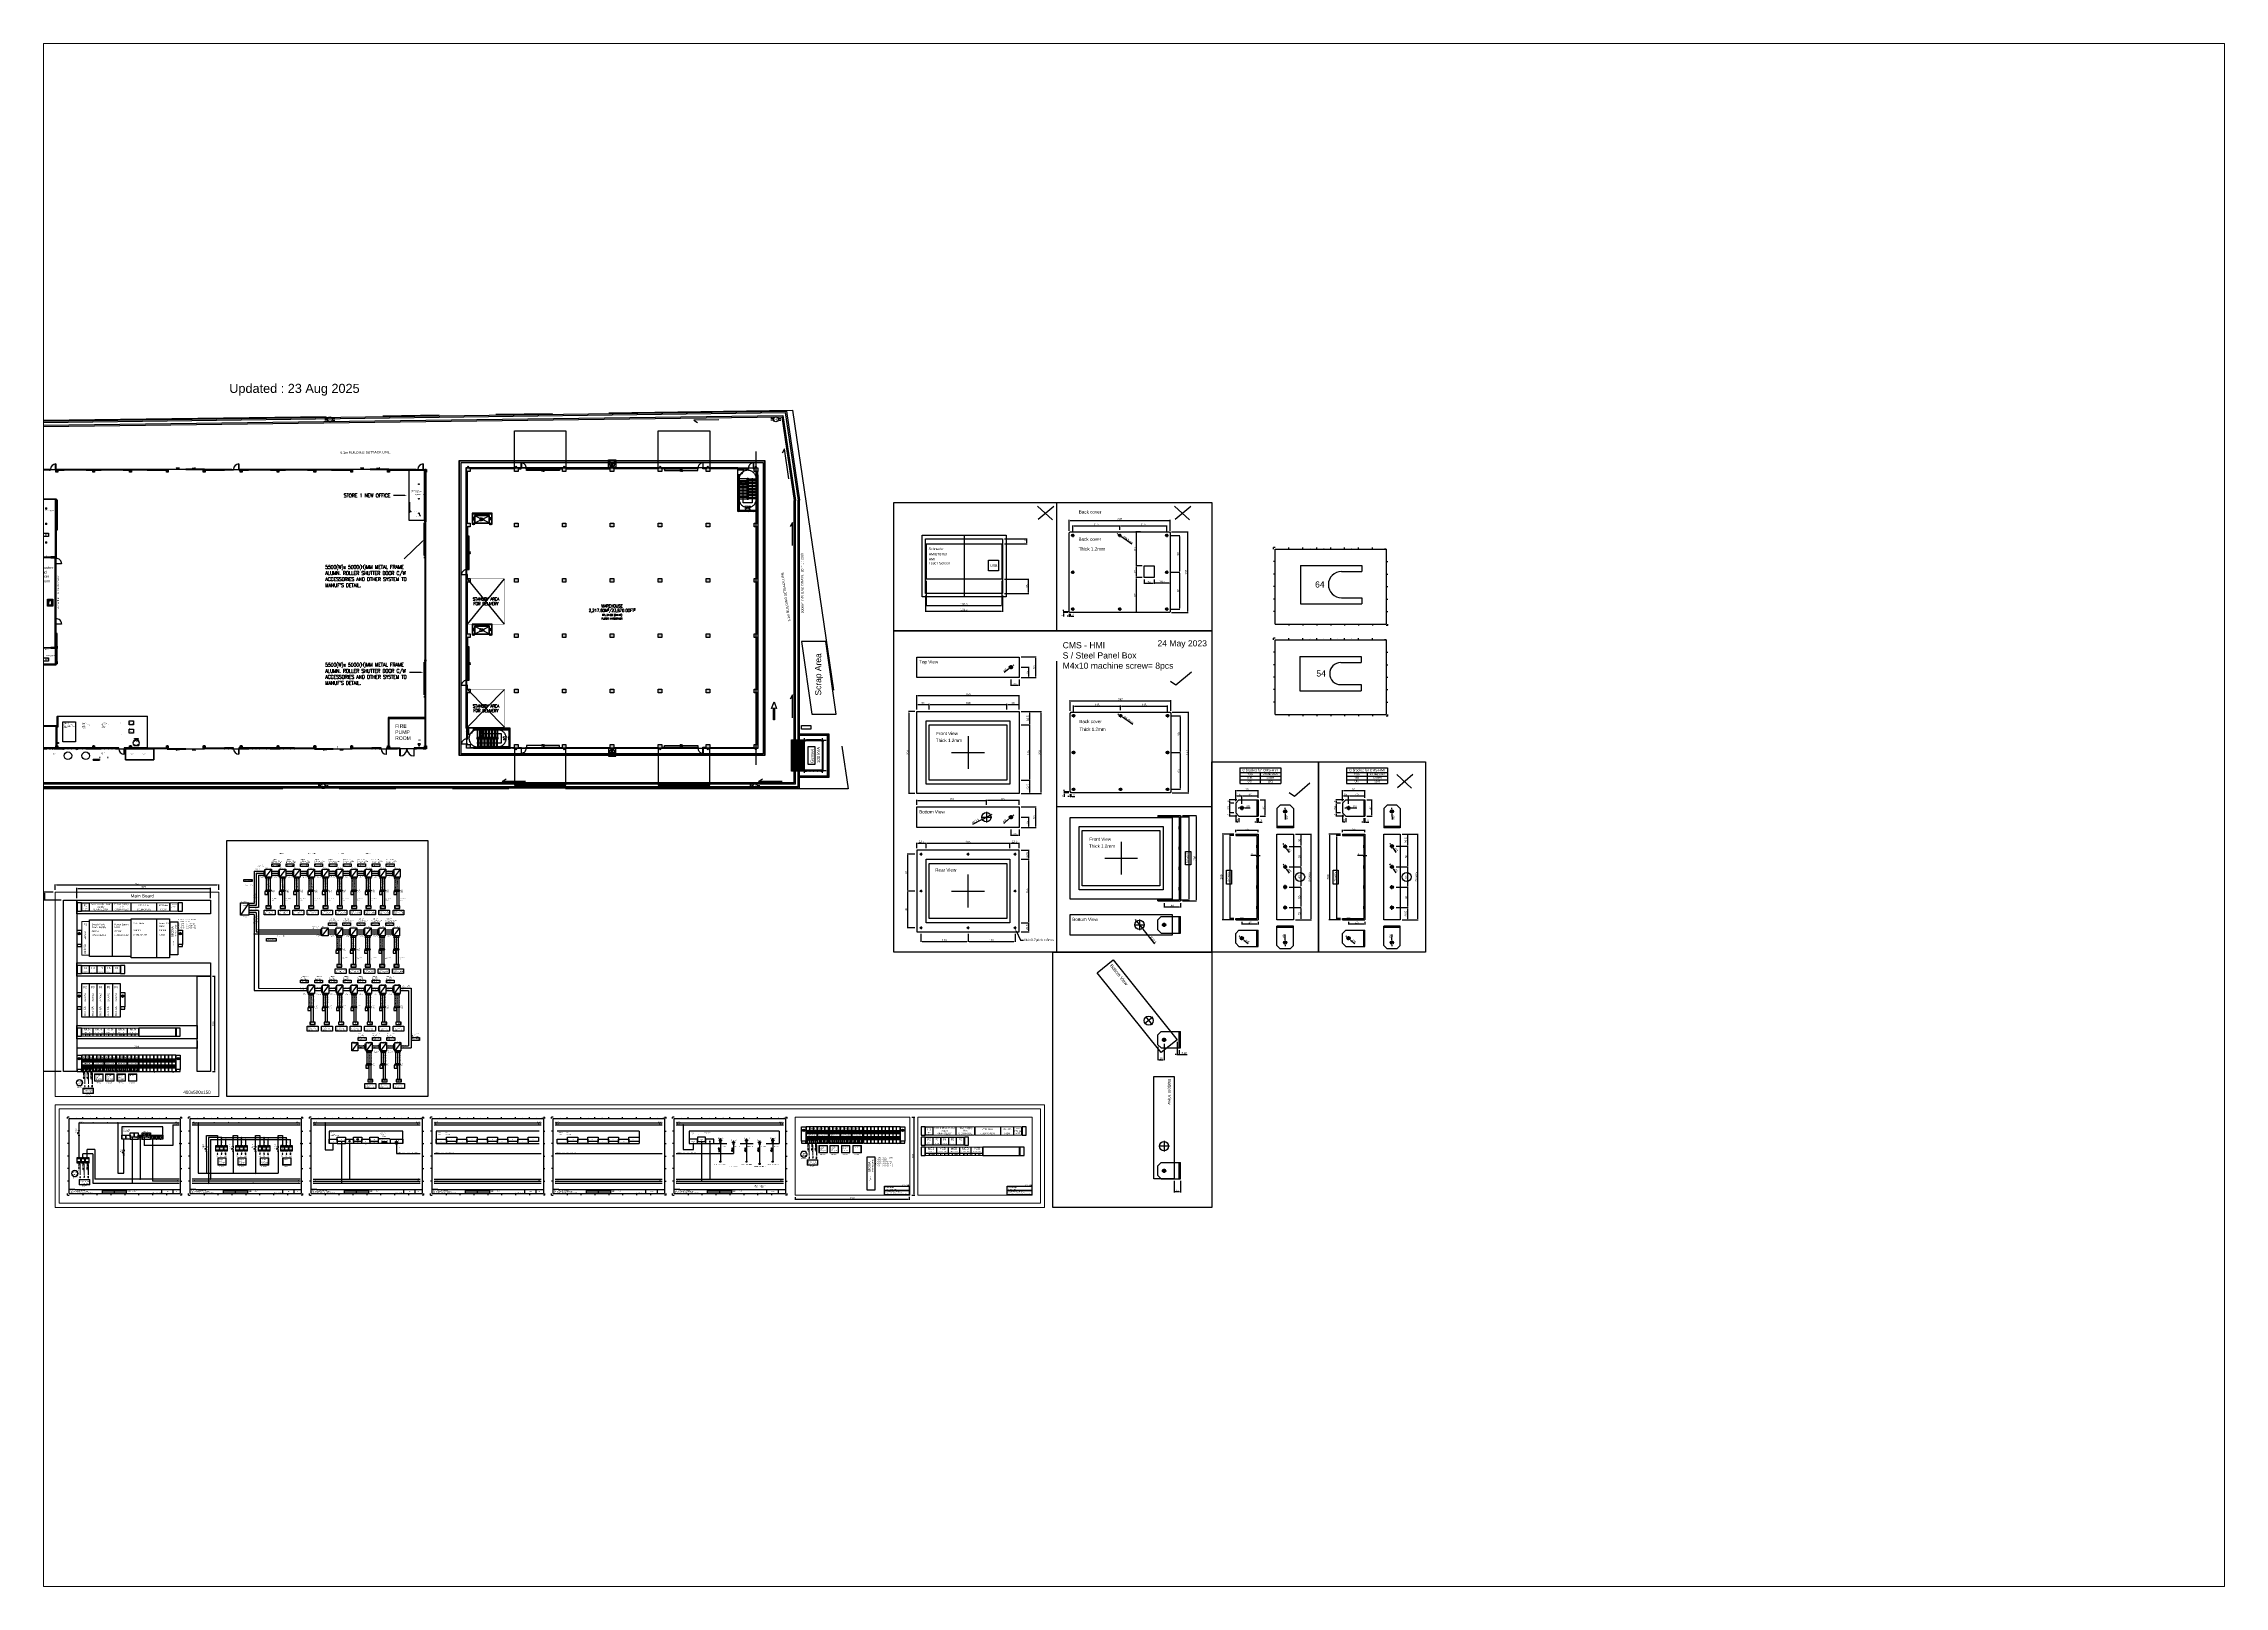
# Paper-space layout 'Layout1' of a CAD drawing. Header units: millimetres. Extents: x 15 to 242, y 17 to 178.
# The model-space entities are those that its viewports show. They can reach past a viewport. Long polylines and large blocks are cut down to what shows.
import ezdxf
from ezdxf import colors
from ezdxf.entities.mleader import LeaderData, LeaderLine
from ezdxf.enums import TextEntityAlignment as Align
from ezdxf.math import Vec2, Vec3

# ---------------------------------------------------------------- set-up
doc = ezdxf.new("R2010")
doc.units = ezdxf.units.MM
for name, pattern in [('ACAD_ISO10W100', [18, 12, -3, 0, -3]), ('CENTER', [2, 1.25, -0.25, 0.25, -0.25]), ('DASHED', [0.75, 0.5, -0.25]), ('HIDDEN', [0.375, 0.25, -0.125]), ('JIS_02_1.2', [2.5, 1.25, -1.25]), ('PHANTOM', [2.5, 1.25, -0.25, 0.25, -0.25, 0.25, -0.25])]:
    doc.linetypes.add(name, pattern=pattern)
for name, color, linetype, lineweight in [('0.4圖面線', 6, 'Continuous', 18), ('AM_0', 7, 'Continuous', 25), ('AM_5', 3, 'Continuous', 25), ('AM_6', 2, 'Continuous', 35), ('AM_8', 7, 'Continuous', 15), ('ConnectionPoints', 1, 'Continuous', 5), ('Layer 1.1', 7, 'Continuous', 5), ('Layer1', 50, 'Continuous', 25)]:
    doc.layers.add(name, color=color, linetype=linetype, lineweight=lineweight)
for name, color, linetype in [('11', 7, 'Continuous'), ('2', 7, 'Continuous'), ('4', 9, 'Continuous'), ('5', 7, 'Continuous'), ('9', 9, 'Continuous'), ('BOMBA', 10, 'Continuous'), ('BOUNDARY', 6, 'PHANTOM'), ('COLUMN', 3, 'Continuous'), ('Column Existing', 9, 'Continuous'), ('DESC', 150, 'Continuous'), ('DESCCHILD', 20, 'Continuous'), ('DRAIN', 5, 'Continuous'), ('Glass', 9, 'Continuous'), ('Grid', 8, 'CENTER'), ('GRID-LINE', 15, 'CENTER'), ('Layer 1', 7, 'Continuous'), ('Layer1-1', 2, 'JIS_02_1.2'), ('Layer1-2', 2, 'ACAD_ISO10W100'), ('Layer4', 3, 'Continuous'), ('Machine', 7, 'Continuous'), ('New Renovation', 7, 'Continuous'), ('REINF', 6, 'Continuous'), ('ROOF-EAVE', 11, 'DASHED'), ('Stanchion', 9, 'Continuous'), ('SWHO SPEC Standard', 7, 'Continuous'), ('TITLE', 7, 'Continuous'), ('WALL', 2, 'Continuous')]:
    doc.layers.add(name, color=color, linetype=linetype)
doc.styles.add('ADESK1', font='romans.shx')
doc.styles.add('ROMANS', font='romans.shx')
doc.styles.get("Standard").update_dxf_attribs({"font": 'arial.ttf'})
doc.styles.add('SWHO SPEC.2 Standard', font='romans.shx', dxfattribs={"width": 0.8})
doc.styles.add('TITLE$0$NOTES', font='romans.shx', dxfattribs={"width": 0.8})
doc.dimstyles.new('AM_ISO$0', dxfattribs={"dimtxt": 3.5, "dimasz": 3.5, "dimexe": 1, "dimexo": 5, "dimgap": 1.5, "dimtad": 1, "dimdec": 3, "dimdsep": 46, "dimtxsty": 'Standard', "dimcen": 0, "dimclrd": 5, "dimclre": 5, "dimclrt": 2, "dimadec": 0, "dimazin": 2, "dimtp": 0.1, "dimtm": 0.1, "dimtfac": 0.71, "dimtdec": 3, "dimtmove": 0, "dimatfit": 3, "dimfxl": 1, "dimlwd": -1, "dimlwe": -1, "dimarcsym": 1})
doc.dimstyles.new('ISO-25', dxfattribs={"dimtxt": 5, "dimasz": 2.5, "dimexe": 1.25, "dimexo": 5, "dimtad": 1, "dimtxsty": 'Standard', "dimcen": 2.5, "dimclrd": 5, "dimclre": 5, "dimclrt": 2, "dimadec": 0, "dimazin": 0, "dimtfac": 1, "dimtmove": 0, "dimatfit": 3, "dimfxl": 1, "dimlwe": -1, "dimarcsym": 0})
pattern_1 = [(45, (-9089.60591, -2464.874957), (-0.02614848685, 0.02614848685), [])]
pattern_2 = [(45, (-9179.77683, -2464.872323), (-0.02614848685, 0.02614848685), [])]
pattern_3 = [(45, (-9269.947752, -2464.86969), (-0.02614848685, 0.02614848685), [])]
pattern_4 = [(45, (-9360.118674, -2464.867056), (-0.02614848685, 0.02614848685), [])]
pattern_5 = [(44.99833, (900.0701, 1016.6136), (-1.961079, 1.961194), []), (44.99833, (901.3776, 1016.6135), (-1.961079, 1.961194), [])]
pattern_6 = [(49.99833, (-90.8206, -3982.483), (5.3047774, -0.464264), [0.554693, -6.101625]), (354.99833, (-90.8206, -3982.483), (-1.02603, 5.5631745), [0.4437545, -4.8813]), (100.44977, (-90.3785, -3982.522), (4.2787477, 5.0989104), [0.4714167, -5.185583]), (46.18253, (-90.8206, -3981.004), (7.893184, -1.224396), [0.83204, -9.152437]), (96.63396, (-90.163, -3981.106), (6.912885, 7.204291), [0.707125, -7.778379]), (351.18249, (-90.8206, -3981.004), (6.912885, 7.204291), [0.665632, -7.32195]), (20.99833, (-90.081, -3981.374), (4.4145832, -2.9778616), [0.554693, -6.101625]), (325.99833, (-90.081, -3981.374), (1.7996947, 5.363091), [0.4437545, -4.8813]), (71.44977, (-89.713, -3981.622), (6.214278, 2.3852296), [0.4714166, -5.185583]), (37.498327, (-90.8206, -3982.4832), (0.0900051, 2.46205), [0, -4.8221326, 0, -4.955259, 0, -4.8997897]), (7.498327, (-90.8206, -3982.4832), (1.9457235, 2.9169763), [0, -2.8252372, 0, -4.711194, 0, -1.867467]), (327.498327, (-92.4699, -3982.4831), (3.94809726, -0.1669291), [0, -1.8489772, 0, -5.768809, 0, -7.6547658]), (317.49833, (-93.2095, -3982.483), (4.3132134, 0.7402414), [0, -2.4036704, 0, -3.8310808, 0, -5.435993])]
pattern_7 = [(45, (-9179.77683, -2464.872323), (-0.02614848685, 0.02614848685), [])]
pattern_8 = [(45, (-9269.947752, -2464.86969), (-0.02614848685, 0.02614848685), [])]

# ---------------------------------------------------------------- blocks, each defined once
blk = doc.blocks.new('*D116')
at = {"layer": 'Defpoints', "color": 0}
for p in [(2357.7, 1229.8), (2327.7, 1212), (2357.7, 1212)]:
    blk.add_point(p, dxfattribs=at)
at = {"layer": 'Layer1', "color": 5, "linetype": 'Continuous'}
for p, q in [((2327.7, 1217), (2327.7, 1231.1)), ((2357.7, 1217), (2357.7, 1231.1))]:
    blk.add_line(p, q, dxfattribs=at)
at = {"layer": 'Layer1', "color": 5, "linetype": 'Continuous', "lineweight": -2}
blk.add_line((2330.2, 1229.8), (2355.2, 1229.8), dxfattribs=at)
at = {"layer": 'Layer1', "color": 5}
for points in [[(2330.2, 1230.3), (2330.2, 1229.4), (2327.7, 1229.8)], [(2355.2, 1229.4), (2355.2, 1230.3), (2357.7, 1229.8)]]:
    blk.add_solid(points, dxfattribs=at)
at = {"layer": 'Layer1', "color": 2, "insert": (2342.7, 1233), "char_height": 5, "attachment_point": 5}
blk.add_mtext('30', dxfattribs=at)
blk = doc.blocks.new('*D119')
at = {"layer": 'Defpoints', "color": 0}
for p in [(2107.7, 1212), (2088.2, 1012), (2107.7, 1012)]:
    blk.add_point(p, dxfattribs=at)
at = {"layer": 'Layer1', "color": 5, "linetype": 'Continuous'}
for p, q in [((2102.7, 1212), (2086.9, 1212)), ((2102.7, 1012), (2086.9, 1012))]:
    blk.add_line(p, q, dxfattribs=at)
at = {"layer": 'Layer1', "color": 5, "linetype": 'Continuous', "lineweight": -2}
blk.add_line((2088.2, 1209.5), (2088.2, 1014.5), dxfattribs=at)
at = {"layer": 'Layer1', "color": 5}
for points in [[(2088.6, 1209.5), (2087.7, 1209.5), (2088.2, 1212)], [(2087.7, 1014.5), (2088.6, 1014.5), (2088.2, 1012)]]:
    blk.add_solid(points, dxfattribs=at)
at = {"layer": 'Layer1', "color": 2, "insert": (2085, 1112), "char_height": 5, "attachment_point": 5, "rotation": 90}
blk.add_mtext('200', dxfattribs=at)
blk = doc.blocks.new('*D120')
at = {"layer": 'Defpoints', "color": 0}
for p in [(2729.2, 1238.8), (2482.2, 1208.6), (2729.2, 1208.6)]:
    blk.add_point(p, dxfattribs=at)
at = {"layer": 'Layer1', "color": 5, "linetype": 'Continuous'}
for p, q in [((2482.2, 1213.6), (2482.2, 1240)), ((2729.2, 1213.6), (2729.2, 1240))]:
    blk.add_line(p, q, dxfattribs=at)
at = {"layer": 'Layer1', "color": 5, "linetype": 'Continuous', "lineweight": -2}
blk.add_line((2484.7, 1238.8), (2726.7, 1238.8), dxfattribs=at)
at = {"layer": 'Layer1', "color": 5}
for points in [[(2484.7, 1239.2), (2484.7, 1238.4), (2482.2, 1238.8)], [(2726.7, 1238.4), (2726.7, 1239.2), (2729.2, 1238.8)]]:
    blk.add_solid(points, dxfattribs=at)
at = {"layer": 'Layer1', "color": 2, "insert": (2605.7, 1241.9), "char_height": 5, "attachment_point": 5}
blk.add_mtext('247', dxfattribs=at)
blk = doc.blocks.new('*D122')
at = {"layer": 'Defpoints', "color": 0}
for p in [(2490.7, 1206.1), (2605.7, 1225.4), (2605.7, 1210.6)]:
    blk.add_point(p, dxfattribs=at)
at = {"layer": 'Layer1', "color": 5, "linetype": 'Continuous'}
for p, q in [((2490.7, 1211.1), (2490.7, 1226.7)), ((2605.7, 1215.6), (2605.7, 1226.7))]:
    blk.add_line(p, q, dxfattribs=at)
at = {"layer": 'Layer1', "color": 5, "linetype": 'Continuous', "lineweight": -2}
blk.add_line((2493.2, 1225.4), (2603.2, 1225.4), dxfattribs=at)
at = {"layer": 'Layer1', "color": 5}
for points in [[(2493.2, 1225.8), (2493.2, 1225), (2490.7, 1225.4)], [(2603.2, 1225), (2603.2, 1225.8), (2605.7, 1225.4)]]:
    blk.add_solid(points, dxfattribs=at)
at = {"layer": 'Layer1', "color": 2, "insert": (2548.2, 1228.6), "char_height": 5, "attachment_point": 5}
blk.add_mtext('115', dxfattribs=at)
blk = doc.blocks.new('*D123')
at = {"layer": 'Defpoints', "color": 0}
for p in [(2605.7, 1210.6), (2720.7, 1225.4), (2720.7, 1206.1)]:
    blk.add_point(p, dxfattribs=at)
at = {"layer": 'Layer1', "color": 5, "linetype": 'Continuous'}
for p, q in [((2605.7, 1215.6), (2605.7, 1226.7)), ((2720.7, 1211.1), (2720.7, 1226.7))]:
    blk.add_line(p, q, dxfattribs=at)
at = {"layer": 'Layer1', "color": 5, "linetype": 'Continuous', "lineweight": -2}
blk.add_line((2608.2, 1225.4), (2718.2, 1225.4), dxfattribs=at)
at = {"layer": 'Layer1', "color": 5}
for points in [[(2608.2, 1225.8), (2608.2, 1225), (2605.7, 1225.4)], [(2718.2, 1225), (2718.2, 1225.8), (2720.7, 1225.4)]]:
    blk.add_solid(points, dxfattribs=at)
at = {"layer": 'Layer1', "color": 2, "insert": (2663.2, 1228.6), "char_height": 5, "attachment_point": 5}
blk.add_mtext('115', dxfattribs=at)
blk = doc.blocks.new('*D124')
at = {"layer": 'Defpoints', "color": 0}
for p in [(2724.7, 1202.1), (2724.7, 1112.1), (2751.6, 1112.1)]:
    blk.add_point(p, dxfattribs=at)
at = {"layer": 'Layer1', "color": 5, "linetype": 'Continuous'}
for p, q in [((2729.7, 1202.1), (2752.8, 1202.1)), ((2729.7, 1112.1), (2752.8, 1112.1))]:
    blk.add_line(p, q, dxfattribs=at)
at = {"layer": 'Layer1', "color": 5, "linetype": 'Continuous', "lineweight": -2}
blk.add_line((2751.6, 1199.6), (2751.6, 1114.6), dxfattribs=at)
at = {"layer": 'Layer1', "color": 5}
for points in [[(2752, 1199.6), (2751.2, 1199.6), (2751.6, 1202.1)], [(2751.2, 1114.6), (2752, 1114.6), (2751.6, 1112.1)]]:
    blk.add_solid(points, dxfattribs=at)
at = {"layer": 'Layer1', "color": 2, "insert": (2748.4, 1157.1), "char_height": 5, "attachment_point": 5, "rotation": 90}
blk.add_mtext('90', dxfattribs=at)
blk = doc.blocks.new('*D125')
at = {"layer": 'Defpoints', "color": 0}
for p in [(2724.7, 1112.1), (2724.7, 1022.1), (2751.6, 1022.1)]:
    blk.add_point(p, dxfattribs=at)
at = {"layer": 'Layer1', "color": 5, "linetype": 'Continuous'}
for p, q in [((2729.7, 1112.1), (2752.8, 1112.1)), ((2729.7, 1022.1), (2752.8, 1022.1))]:
    blk.add_line(p, q, dxfattribs=at)
at = {"layer": 'Layer1', "color": 5, "linetype": 'Continuous', "lineweight": -2}
blk.add_line((2751.6, 1109.6), (2751.6, 1024.6), dxfattribs=at)
at = {"layer": 'Layer1', "color": 5}
for points in [[(2752, 1109.6), (2751.2, 1109.6), (2751.6, 1112.1)], [(2751.2, 1024.6), (2752, 1024.6), (2751.6, 1022.1)]]:
    blk.add_solid(points, dxfattribs=at)
at = {"layer": 'Layer1', "color": 2, "insert": (2748.4, 1067.1), "char_height": 5, "attachment_point": 5, "rotation": 90}
blk.add_mtext('90', dxfattribs=at)
blk = doc.blocks.new('*D126')
at = {"layer": 'Defpoints', "color": 0}
for p in [(2727.2, 1210.6), (2727.2, 1013.6), (2771.5, 1013.6)]:
    blk.add_point(p, dxfattribs=at)
at = {"layer": 'Layer1', "color": 5, "linetype": 'Continuous'}
for p, q in [((2732.2, 1210.6), (2772.7, 1210.6)), ((2732.2, 1013.6), (2772.7, 1013.6))]:
    blk.add_line(p, q, dxfattribs=at)
at = {"layer": 'Layer1', "color": 5, "linetype": 'Continuous', "lineweight": -2}
blk.add_line((2771.5, 1208.1), (2771.5, 1016.1), dxfattribs=at)
at = {"layer": 'Layer1', "color": 5}
for points in [[(2771.9, 1208.1), (2771, 1208.1), (2771.5, 1210.6)], [(2771, 1016.1), (2771.9, 1016.1), (2771.5, 1013.6)]]:
    blk.add_solid(points, dxfattribs=at)
at = {"layer": 'Layer1', "color": 2, "insert": (2768.3, 1112.1), "char_height": 5, "attachment_point": 5, "rotation": 90}
blk.add_mtext('197', dxfattribs=at)
blk = doc.blocks.new('*D127')
at = {"layer": 'Defpoints', "color": 0}
for p in [(2468.3, 1013.6), (2484.2, 1015.6), (2484.2, 1013.6)]:
    blk.add_point(p, dxfattribs=at)
at = {"layer": 'Layer1', "color": 5, "linetype": 'Continuous'}
for p, q in [((2479.2, 1015.6), (2467.1, 1015.6)), ((2479.2, 1013.6), (2467.1, 1013.6))]:
    blk.add_line(p, q, dxfattribs=at)
at = {"layer": 'Layer1', "color": 5, "linetype": 'Continuous', "lineweight": -2}
for p, q in [((2468.3, 1018.1), (2468.3, 1020.6)), ((2468.3, 1015.6), (2468.3, 1013.6)), ((2468.3, 1011.1), (2468.3, 1004))]:
    blk.add_line(p, q, dxfattribs=at)
at = {"layer": 'Layer1', "color": 5}
for points in [[(2467.9, 1018.1), (2468.8, 1018.1), (2468.3, 1015.6)], [(2468.8, 1011.1), (2467.9, 1011.1), (2468.3, 1013.6)]]:
    blk.add_solid(points, dxfattribs=at)
at = {"layer": 'Layer1', "color": 2, "insert": (2465.2, 1006.3), "char_height": 5, "attachment_point": 5, "rotation": 90}
blk.add_mtext('2', dxfattribs=at)
blk = doc.blocks.new('*D128')
at = {"layer": 'Defpoints', "color": 0}
for p in [(2482.2, 1015.6), (2484.2, 1015.6), (2484.2, 1004.7)]:
    blk.add_point(p, dxfattribs=at)
at = {"layer": 'Layer1', "color": 5, "linetype": 'Continuous', "lineweight": -2}
for p, q in [((2479.7, 1004.7), (2477.2, 1004.7)), ((2482.2, 1004.7), (2484.2, 1004.7)), ((2486.7, 1004.7), (2493.8, 1004.7))]:
    blk.add_line(p, q, dxfattribs=at)
at = {"layer": 'Layer1', "color": 5, "linetype": 'Continuous'}
for p, q in [((2482.2, 1010.6), (2482.2, 1003.5)), ((2484.2, 1010.6), (2484.2, 1003.5))]:
    blk.add_line(p, q, dxfattribs=at)
at = {"layer": 'Layer1', "color": 5}
for points in [[(2479.7, 1004.3), (2479.7, 1005.1), (2482.2, 1004.7)], [(2486.7, 1005.1), (2486.7, 1004.3), (2484.2, 1004.7)]]:
    blk.add_solid(points, dxfattribs=at)
at = {"layer": 'Layer1', "color": 2, "insert": (2491.5, 1007.9), "char_height": 5, "attachment_point": 5}
blk.add_mtext('2', dxfattribs=at)
blk = doc.blocks.new('*D129')
at = {"layer": 'Defpoints', "color": 0}
for p in [(2357.7, 1179.5), (2357.7, 1044.5), (2383.1, 1044.5)]:
    blk.add_point(p, dxfattribs=at)
at = {"layer": 'Layer1', "color": 5, "linetype": 'Continuous'}
for p, q in [((2362.7, 1179.5), (2384.4, 1179.5)), ((2362.7, 1044.5), (2384.4, 1044.5))]:
    blk.add_line(p, q, dxfattribs=at)
at = {"layer": 'Layer1', "color": 5, "linetype": 'Continuous', "lineweight": -2}
blk.add_line((2383.1, 1177), (2383.1, 1047), dxfattribs=at)
at = {"layer": 'Layer1', "color": 5}
for points in [[(2383.6, 1177), (2382.7, 1177), (2383.1, 1179.5)], [(2382.7, 1047), (2383.6, 1047), (2383.1, 1044.5)]]:
    blk.add_solid(points, dxfattribs=at)
at = {"layer": 'Layer1', "color": 2, "insert": (2380, 1112), "char_height": 5, "attachment_point": 5, "rotation": 90}
blk.add_mtext('135', dxfattribs=at)
blk = doc.blocks.new('*D130')
at = {"layer": 'Defpoints', "color": 0}
for p in [(2357.7, 1212), (2357.7, 1012), (2411.1, 1012)]:
    blk.add_point(p, dxfattribs=at)
at = {"layer": 'Layer1', "color": 5, "linetype": 'Continuous'}
for p, q in [((2362.7, 1212), (2412.4, 1212)), ((2362.7, 1012), (2412.4, 1012))]:
    blk.add_line(p, q, dxfattribs=at)
at = {"layer": 'Layer1', "color": 5, "linetype": 'Continuous', "lineweight": -2}
blk.add_line((2411.1, 1209.5), (2411.1, 1014.5), dxfattribs=at)
at = {"layer": 'Layer1', "color": 5}
for points in [[(2411.5, 1209.5), (2410.7, 1209.5), (2411.1, 1212)], [(2410.7, 1014.5), (2411.5, 1014.5), (2411.1, 1012)]]:
    blk.add_solid(points, dxfattribs=at)
at = {"layer": 'Layer1', "color": 2, "insert": (2407.9, 1112), "char_height": 5, "attachment_point": 5, "rotation": 90}
blk.add_mtext('200', dxfattribs=at)
blk = doc.blocks.new('*D131')
at = {"layer": 'Defpoints', "color": 0}
for p in [(2327.7, 1229.8), (2137.7, 1212), (2327.7, 1212)]:
    blk.add_point(p, dxfattribs=at)
at = {"layer": 'Layer1', "color": 5, "linetype": 'Continuous'}
for p, q in [((2137.7, 1217), (2137.7, 1231.1)), ((2327.7, 1217), (2327.7, 1231.1))]:
    blk.add_line(p, q, dxfattribs=at)
at = {"layer": 'Layer1', "color": 5, "linetype": 'Continuous', "lineweight": -2}
blk.add_line((2140.2, 1229.8), (2325.2, 1229.8), dxfattribs=at)
at = {"layer": 'Layer1', "color": 5}
for points in [[(2140.2, 1230.3), (2140.2, 1229.4), (2137.7, 1229.8)], [(2325.2, 1229.4), (2325.2, 1230.3), (2327.7, 1229.8)]]:
    blk.add_solid(points, dxfattribs=at)
at = {"layer": 'Layer1', "color": 2, "insert": (2232.7, 1233), "char_height": 5, "attachment_point": 5}
blk.add_mtext('190', dxfattribs=at)
blk = doc.blocks.new('*D132')
at = {"layer": 'Defpoints', "color": 0}
for p in [(2357.7, 1251.3), (2107.7, 1212), (2357.7, 1212)]:
    blk.add_point(p, dxfattribs=at)
at = {"layer": 'Layer1', "color": 5, "linetype": 'Continuous'}
for p, q in [((2107.7, 1217), (2107.7, 1252.5)), ((2357.7, 1217), (2357.7, 1252.5))]:
    blk.add_line(p, q, dxfattribs=at)
at = {"layer": 'Layer1', "color": 5, "linetype": 'Continuous', "lineweight": -2}
blk.add_line((2110.2, 1251.3), (2355.2, 1251.3), dxfattribs=at)
at = {"layer": 'Layer1', "color": 5}
for points in [[(2110.2, 1251.7), (2110.2, 1250.9), (2107.7, 1251.3)], [(2355.2, 1250.9), (2355.2, 1251.7), (2357.7, 1251.3)]]:
    blk.add_solid(points, dxfattribs=at)
at = {"layer": 'Layer1', "color": 2, "insert": (2232.7, 1254.5), "char_height": 5, "attachment_point": 5}
blk.add_mtext('250', dxfattribs=at)
blk = doc.blocks.new('*D133')
at = {"layer": 'Defpoints', "color": 0}
for p in [(2137.7, 1229.8), (2107.7, 1212), (2137.7, 1212)]:
    blk.add_point(p, dxfattribs=at)
at = {"layer": 'Layer1', "color": 5, "linetype": 'Continuous'}
for p, q in [((2107.7, 1217), (2107.7, 1231.1)), ((2137.7, 1217), (2137.7, 1231.1))]:
    blk.add_line(p, q, dxfattribs=at)
at = {"layer": 'Layer1', "color": 5, "linetype": 'Continuous', "lineweight": -2}
blk.add_line((2110.2, 1229.8), (2135.2, 1229.8), dxfattribs=at)
at = {"layer": 'Layer1', "color": 5}
for points in [[(2110.2, 1230.3), (2110.2, 1229.4), (2107.7, 1229.8)], [(2135.2, 1229.4), (2135.2, 1230.3), (2137.7, 1229.8)]]:
    blk.add_solid(points, dxfattribs=at)
at = {"layer": 'Layer1', "color": 2, "insert": (2122.7, 1233), "char_height": 5, "attachment_point": 5}
blk.add_mtext('30', dxfattribs=at)
blk = doc.blocks.new('*D134')
at = {"layer": 'Defpoints', "color": 0}
for p in [(2357.7, 1212), (2357.7, 1179.5), (2383.1, 1179.5)]:
    blk.add_point(p, dxfattribs=at)
at = {"layer": 'Layer1', "color": 5, "linetype": 'Continuous'}
for p, q in [((2362.7, 1212), (2384.4, 1212)), ((2362.7, 1179.5), (2384.4, 1179.5))]:
    blk.add_line(p, q, dxfattribs=at)
at = {"layer": 'Layer1', "color": 5, "linetype": 'Continuous', "lineweight": -2}
blk.add_line((2383.1, 1209.5), (2383.1, 1182), dxfattribs=at)
at = {"layer": 'Layer1', "color": 5}
for points in [[(2383.6, 1209.5), (2382.7, 1209.5), (2383.1, 1212)], [(2382.7, 1182), (2383.6, 1182), (2383.1, 1179.5)]]:
    blk.add_solid(points, dxfattribs=at)
at = {"layer": 'Layer1', "color": 2, "insert": (2379.5, 1195.7), "char_height": 5, "attachment_point": 5, "rotation": 90}
blk.add_mtext('32,5', dxfattribs=at)
blk = doc.blocks.new('*D135')
at = {"layer": 'Defpoints', "color": 0}
for p in [(2357.7, 1044.5), (2357.7, 1012), (2383.1, 1012)]:
    blk.add_point(p, dxfattribs=at)
at = {"layer": 'Layer1', "color": 5, "linetype": 'Continuous'}
for p, q in [((2362.7, 1044.5), (2384.4, 1044.5)), ((2362.7, 1012), (2384.4, 1012))]:
    blk.add_line(p, q, dxfattribs=at)
at = {"layer": 'Layer1', "color": 5, "linetype": 'Continuous', "lineweight": -2}
blk.add_line((2383.1, 1042), (2383.1, 1014.5), dxfattribs=at)
at = {"layer": 'Layer1', "color": 5}
for points in [[(2383.6, 1042), (2382.7, 1042), (2383.1, 1044.5)], [(2382.7, 1014.5), (2383.6, 1014.5), (2383.1, 1012)]]:
    blk.add_solid(points, dxfattribs=at)
at = {"layer": 'Layer1', "color": 2, "insert": (2379.5, 1028.2), "char_height": 5, "attachment_point": 5, "rotation": 90}
blk.add_mtext('32,5', dxfattribs=at)
blk = doc.blocks.new('*D139')
at = {"layer": 'Defpoints', "color": 0}
for p in [(2357.7, 873.5), (2357.7, 851), (2380.9, 851)]:
    blk.add_point(p, dxfattribs=at)
at = {"layer": 'Layer1-1', "color": 5, "linetype": 'Continuous'}
for p, q in [((2362.7, 873.5), (2382.2, 873.5)), ((2362.7, 851), (2382.2, 851))]:
    blk.add_line(p, q, dxfattribs=at)
at = {"layer": 'Layer1-1', "color": 5, "linetype": 'Continuous', "lineweight": -2}
blk.add_line((2380.9, 871), (2380.9, 853.5), dxfattribs=at)
at = {"layer": 'Layer1-1', "color": 5}
for points in [[(2381.3, 871), (2380.5, 871), (2380.9, 873.5)], [(2380.5, 853.5), (2381.3, 853.5), (2380.9, 851)]]:
    blk.add_solid(points, dxfattribs=at)
at = {"layer": 'Layer1-1', "color": 2, "insert": (2377.3, 862.3), "char_height": 5, "attachment_point": 5, "rotation": 90}
blk.add_mtext('22,5', dxfattribs=at)
blk = doc.blocks.new('*D140')
at = {"layer": 'Defpoints', "color": 0}
for p in [(2357.7, 851), (2357.7, 696), (2380.9, 696)]:
    blk.add_point(p, dxfattribs=at)
at = {"layer": 'Layer1-1', "color": 5, "linetype": 'Continuous'}
for p, q in [((2362.7, 851), (2382.2, 851)), ((2362.7, 696), (2382.2, 696))]:
    blk.add_line(p, q, dxfattribs=at)
at = {"layer": 'Layer1-1', "color": 5, "linetype": 'Continuous', "lineweight": -2}
blk.add_line((2380.9, 848.5), (2380.9, 698.5), dxfattribs=at)
at = {"layer": 'Layer1-1', "color": 5}
for points in [[(2381.3, 848.5), (2380.5, 848.5), (2380.9, 851)], [(2380.5, 698.5), (2381.3, 698.5), (2380.9, 696)]]:
    blk.add_solid(points, dxfattribs=at)
at = {"layer": 'Layer1-1', "color": 2, "insert": (2377.7, 773.5), "char_height": 5, "attachment_point": 5, "rotation": 90}
blk.add_mtext('155', dxfattribs=at)
blk = doc.blocks.new('*D141')
at = {"layer": 'Defpoints', "color": 0}
for p in [(2357.7, 696), (2357.7, 673.5), (2380.9, 673.5)]:
    blk.add_point(p, dxfattribs=at)
at = {"layer": 'Layer1-1', "color": 5, "linetype": 'Continuous'}
for p, q in [((2362.7, 696), (2382.2, 696)), ((2362.7, 673.5), (2382.2, 673.5))]:
    blk.add_line(p, q, dxfattribs=at)
at = {"layer": 'Layer1-1', "color": 5, "linetype": 'Continuous', "lineweight": -2}
blk.add_line((2380.9, 693.5), (2380.9, 676), dxfattribs=at)
at = {"layer": 'Layer1-1', "color": 5}
for points in [[(2381.3, 693.5), (2380.5, 693.5), (2380.9, 696)], [(2380.5, 676), (2381.3, 676), (2380.9, 673.5)]]:
    blk.add_solid(points, dxfattribs=at)
at = {"layer": 'Layer1-1', "color": 2, "insert": (2377.3, 684.8), "char_height": 5, "attachment_point": 5, "rotation": 90}
blk.add_mtext('22,5', dxfattribs=at)
blk = doc.blocks.new('*D146')
at = {"layer": 'Defpoints', "color": 0}
for p in [(2107.7, 873.5), (2130.2, 890.4), (2130.2, 873.5)]:
    blk.add_point(p, dxfattribs=at)
at = {"layer": 'Layer1-1', "color": 5, "linetype": 'Continuous'}
for p, q in [((2107.7, 878.5), (2107.7, 891.6)), ((2130.2, 878.5), (2130.2, 891.6))]:
    blk.add_line(p, q, dxfattribs=at)
at = {"layer": 'Layer1-1', "color": 5, "linetype": 'Continuous', "lineweight": -2}
blk.add_line((2110.2, 890.4), (2127.7, 890.4), dxfattribs=at)
at = {"layer": 'Layer1-1', "color": 5}
for points in [[(2110.2, 890.8), (2110.2, 890), (2107.7, 890.4)], [(2127.7, 890), (2127.7, 890.8), (2130.2, 890.4)]]:
    blk.add_solid(points, dxfattribs=at)
at = {"layer": 'Layer1-1', "color": 2, "insert": (2119, 894), "char_height": 5, "attachment_point": 5}
blk.add_mtext('22,5', dxfattribs=at)
blk = doc.blocks.new('*D147')
at = {"layer": 'Defpoints', "color": 0}
for p in [(2130.2, 873.5), (2335.2, 890.4), (2335.2, 873.5)]:
    blk.add_point(p, dxfattribs=at)
at = {"layer": 'Layer1-1', "color": 5, "linetype": 'Continuous'}
for p, q in [((2130.2, 878.5), (2130.2, 891.6)), ((2335.2, 878.5), (2335.2, 891.6))]:
    blk.add_line(p, q, dxfattribs=at)
at = {"layer": 'Layer1-1', "color": 5, "linetype": 'Continuous', "lineweight": -2}
blk.add_line((2132.7, 890.4), (2332.7, 890.4), dxfattribs=at)
at = {"layer": 'Layer1-1', "color": 5}
for points in [[(2132.7, 890.8), (2132.7, 890), (2130.2, 890.4)], [(2332.7, 890), (2332.7, 890.8), (2335.2, 890.4)]]:
    blk.add_solid(points, dxfattribs=at)
at = {"layer": 'Layer1-1', "color": 2, "insert": (2232.7, 893.6), "char_height": 5, "attachment_point": 5}
blk.add_mtext('205', dxfattribs=at)
blk = doc.blocks.new('*D148')
at = {"layer": 'Defpoints', "color": 0}
for p in [(2335.2, 873.5), (2357.7, 890.4), (2357.7, 873.5)]:
    blk.add_point(p, dxfattribs=at)
at = {"layer": 'Layer1-1', "color": 5, "linetype": 'Continuous'}
for p, q in [((2335.2, 878.5), (2335.2, 891.6)), ((2357.7, 878.5), (2357.7, 891.6))]:
    blk.add_line(p, q, dxfattribs=at)
at = {"layer": 'Layer1-1', "color": 5, "linetype": 'Continuous', "lineweight": -2}
blk.add_line((2337.7, 890.4), (2355.2, 890.4), dxfattribs=at)
at = {"layer": 'Layer1-1', "color": 5}
for points in [[(2337.7, 890.8), (2337.7, 890), (2335.2, 890.4)], [(2355.2, 890), (2355.2, 890.8), (2357.7, 890.4)]]:
    blk.add_solid(points, dxfattribs=at)
at = {"layer": 'Layer1-1', "color": 2, "insert": (2346.5, 894), "char_height": 5, "attachment_point": 5}
blk.add_mtext('22,5', dxfattribs=at)
blk = doc.blocks.new('*D149')
at = {"layer": 'Defpoints', "color": 0}
for p in [(2117.7, 673.5), (2232.7, 673.5), (2232.7, 650.1)]:
    blk.add_point(p, dxfattribs=at)
at = {"layer": 'Layer1-1', "color": 5, "linetype": 'Continuous'}
for p, q in [((2117.7, 668.5), (2117.7, 648.9)), ((2232.7, 668.5), (2232.7, 648.9))]:
    blk.add_line(p, q, dxfattribs=at)
at = {"layer": 'Layer1-1', "color": 5, "linetype": 'Continuous', "lineweight": -2}
blk.add_line((2120.2, 650.1), (2230.2, 650.1), dxfattribs=at)
at = {"layer": 'Layer1-1', "color": 5}
for points in [[(2120.2, 650.5), (2120.2, 649.7), (2117.7, 650.1)], [(2230.2, 649.7), (2230.2, 650.5), (2232.7, 650.1)]]:
    blk.add_solid(points, dxfattribs=at)
at = {"layer": 'Layer1-1', "color": 2, "insert": (2175.2, 653.3), "char_height": 5, "attachment_point": 5}
blk.add_mtext('115', dxfattribs=at)
blk = doc.blocks.new('*D150')
at = {"layer": 'Defpoints', "color": 0}
for p in [(2232.7, 673.5), (2347.7, 673.5), (2347.7, 650.1)]:
    blk.add_point(p, dxfattribs=at)
at = {"layer": 'Layer1-1', "color": 5, "linetype": 'Continuous'}
for p, q in [((2232.7, 668.5), (2232.7, 648.9)), ((2347.7, 668.5), (2347.7, 648.9))]:
    blk.add_line(p, q, dxfattribs=at)
at = {"layer": 'Layer1-1', "color": 5, "linetype": 'Continuous', "lineweight": -2}
blk.add_line((2235.2, 650.1), (2345.2, 650.1), dxfattribs=at)
at = {"layer": 'Layer1-1', "color": 5}
for points in [[(2235.2, 650.5), (2235.2, 649.7), (2232.7, 650.1)], [(2345.2, 649.7), (2345.2, 650.5), (2347.7, 650.1)]]:
    blk.add_solid(points, dxfattribs=at)
at = {"layer": 'Layer1-1', "color": 2, "insert": (2290.2, 653.3), "char_height": 5, "attachment_point": 5}
blk.add_mtext('115', dxfattribs=at)
blk = doc.blocks.new('*D151')
at = {"layer": 'Defpoints', "color": 0}
for p in [(2107.7, 863.5), (2084.7, 773.5), (2107.7, 773.5)]:
    blk.add_point(p, dxfattribs=at)
at = {"layer": 'Layer1-1', "color": 5, "linetype": 'Continuous'}
for p, q in [((2102.7, 863.5), (2083.5, 863.5)), ((2102.7, 773.5), (2083.5, 773.5))]:
    blk.add_line(p, q, dxfattribs=at)
at = {"layer": 'Layer1-1', "color": 5, "linetype": 'Continuous', "lineweight": -2}
blk.add_line((2084.7, 861), (2084.7, 776), dxfattribs=at)
at = {"layer": 'Layer1-1', "color": 5}
for points in [[(2085.1, 861), (2084.3, 861), (2084.7, 863.5)], [(2084.3, 776), (2085.1, 776), (2084.7, 773.5)]]:
    blk.add_solid(points, dxfattribs=at)
at = {"layer": 'Layer1-1', "color": 2, "insert": (2081.6, 818.5), "char_height": 5, "attachment_point": 5, "rotation": 90}
blk.add_mtext('90', dxfattribs=at)
blk = doc.blocks.new('*D152')
at = {"layer": 'Defpoints', "color": 0}
for p in [(2107.7, 773.5), (2084.7, 683.5), (2107.7, 683.5)]:
    blk.add_point(p, dxfattribs=at)
at = {"layer": 'Layer1-1', "color": 5, "linetype": 'Continuous'}
for p, q in [((2102.7, 773.5), (2083.5, 773.5)), ((2102.7, 683.5), (2083.5, 683.5))]:
    blk.add_line(p, q, dxfattribs=at)
at = {"layer": 'Layer1-1', "color": 5, "linetype": 'Continuous', "lineweight": -2}
blk.add_line((2084.7, 771), (2084.7, 686), dxfattribs=at)
at = {"layer": 'Layer1-1', "color": 5}
for points in [[(2085.1, 771), (2084.3, 771), (2084.7, 773.5)], [(2084.3, 686), (2085.1, 686), (2084.7, 683.5)]]:
    blk.add_solid(points, dxfattribs=at)
at = {"layer": 'Layer1-1', "color": 2, "insert": (2081.6, 728.5), "char_height": 5, "attachment_point": 5, "rotation": 90}
blk.add_mtext('90', dxfattribs=at)
blk = doc.blocks.new('*D153')
at = {"layer": 'Defpoints', "color": 0}
for p in [(2603.3, 1203.8), (2608.1, 1200.3)]:
    blk.add_point(p, dxfattribs=at)
at = {"layer": 'Layer1-1', "color": 5, "linetype": 'Continuous', "lineweight": -2}
for p, q in [((2601.2, 1205.3), (2599.2, 1206.7)), ((2603.3, 1203.8), (2608.1, 1200.3)), ((2635.5, 1180.7), (2610.2, 1198.9))]:
    blk.add_line(p, q, dxfattribs=at)
at = {"layer": 'Layer1-1', "color": 5}
for points in [[(2601, 1204.9), (2601.5, 1205.6), (2603.3, 1203.8)], [(2610.4, 1199.2), (2609.9, 1198.5), (2608.1, 1200.3)]]:
    blk.add_solid(points, dxfattribs=at)
at = {"layer": 'Layer1-1', "color": 2, "insert": (2625.8, 1191.7), "char_height": 5, "attachment_point": 5, "rotation": 324.3167}
blk.add_mtext('∅6x8nos', dxfattribs=at)
blk = doc.blocks.new('*D283')
at = {"layer": 'Defpoints', "color": 0}
for p in [(2357.7, 1320.6), (2357.7, 1295.6), (2380.8, 1295.6)]:
    blk.add_point(p, dxfattribs=at)
at = {"layer": 'Layer1-1', "color": 5, "linetype": 'Continuous'}
for p, q in [((2362.7, 1320.6), (2382.1, 1320.6)), ((2362.7, 1295.6), (2382.1, 1295.6))]:
    blk.add_line(p, q, dxfattribs=at)
at = {"layer": 'Layer1-1', "color": 5, "linetype": 'Continuous', "lineweight": -2}
blk.add_line((2380.8, 1318.1), (2380.8, 1298.1), dxfattribs=at)
at = {"layer": 'Layer1-1', "color": 5}
for points in [[(2381.2, 1318.1), (2380.4, 1318.1), (2380.8, 1320.6)], [(2380.4, 1298.1), (2381.2, 1298.1), (2380.8, 1295.6)]]:
    blk.add_solid(points, dxfattribs=at)
at = {"layer": 'Layer1-1', "color": 2, "insert": (2377.6, 1308.1), "char_height": 5, "attachment_point": 5, "rotation": 90}
blk.add_mtext('25', dxfattribs=at)
blk = doc.blocks.new('*D284')
at = {"layer": 'Defpoints', "color": 0}
for p in [(2337.7, 1295.6), (2357.7, 1295.6), (2357.7, 1276.6)]:
    blk.add_point(p, dxfattribs=at)
at = {"layer": 'Layer1-1', "color": 5, "linetype": 'Continuous'}
for p, q in [((2337.7, 1290.6), (2337.7, 1275.3)), ((2357.7, 1290.6), (2357.7, 1275.3))]:
    blk.add_line(p, q, dxfattribs=at)
at = {"layer": 'Layer1-1', "color": 5, "linetype": 'Continuous', "lineweight": -2}
blk.add_line((2340.2, 1276.6), (2355.2, 1276.6), dxfattribs=at)
at = {"layer": 'Layer1-1', "color": 5}
for points in [[(2340.2, 1277), (2340.2, 1276.1), (2337.7, 1276.6)], [(2355.2, 1276.1), (2355.2, 1277), (2357.7, 1276.6)]]:
    blk.add_solid(points, dxfattribs=at)
at = {"layer": 'Layer1-1', "color": 2, "insert": (2347.7, 1279.7), "char_height": 5, "attachment_point": 5}
blk.add_mtext('20', dxfattribs=at)
blk = doc.blocks.new('*D286')
at = {"layer": 'Defpoints', "color": 0}
for p in [(2357.7, 1345.6), (2362.7, 1295.6), (2397.8, 1295.6)]:
    blk.add_point(p, dxfattribs=at)
at = {"layer": 'Layer1', "color": 5, "linetype": 'Continuous'}
for p, q in [((2362.7, 1345.6), (2399.1, 1345.6)), ((2367.7, 1295.6), (2399.1, 1295.6))]:
    blk.add_line(p, q, dxfattribs=at)
at = {"layer": 'Layer1', "color": 5, "linetype": 'Continuous', "lineweight": -2}
blk.add_line((2397.8, 1343.1), (2397.8, 1298.1), dxfattribs=at)
at = {"layer": 'Layer1', "color": 5}
for points in [[(2398.2, 1343.1), (2397.4, 1343.1), (2397.8, 1345.6)], [(2397.4, 1298.1), (2398.2, 1298.1), (2397.8, 1295.6)]]:
    blk.add_solid(points, dxfattribs=at)
at = {"layer": 'Layer1', "color": 2, "insert": (2394.6, 1320.6), "char_height": 5, "attachment_point": 5, "rotation": 90}
blk.add_mtext('50', dxfattribs=at)
blk = doc.blocks.new('*D287')
at = {"layer": 'Defpoints', "color": 0}
for p in [(2357.7, 953.9), (2357.7, 928.9), (2380.8, 928.9)]:
    blk.add_point(p, dxfattribs=at)
at = {"layer": 'Layer1-1', "color": 5, "linetype": 'Continuous'}
for p, q in [((2362.7, 953.9), (2382.1, 953.9)), ((2362.7, 928.9), (2382.1, 928.9))]:
    blk.add_line(p, q, dxfattribs=at)
at = {"layer": 'Layer1-1', "color": 5, "linetype": 'Continuous', "lineweight": -2}
blk.add_line((2380.8, 951.4), (2380.8, 931.4), dxfattribs=at)
at = {"layer": 'Layer1-1', "color": 5}
for points in [[(2381.2, 951.4), (2380.4, 951.4), (2380.8, 953.9)], [(2380.4, 931.4), (2381.2, 931.4), (2380.8, 928.9)]]:
    blk.add_solid(points, dxfattribs=at)
at = {"layer": 'Layer1-1', "color": 2, "insert": (2377.6, 941.4), "char_height": 5, "attachment_point": 5, "rotation": 90}
blk.add_mtext('25', dxfattribs=at)
blk = doc.blocks.new('*D288')
at = {"layer": 'Defpoints', "color": 0}
for p in [(2337.7, 928.9), (2357.7, 928.9), (2357.7, 909.9)]:
    blk.add_point(p, dxfattribs=at)
at = {"layer": 'Layer1-1', "color": 5, "linetype": 'Continuous'}
for p, q in [((2337.7, 923.9), (2337.7, 908.7)), ((2357.7, 923.9), (2357.7, 908.7))]:
    blk.add_line(p, q, dxfattribs=at)
at = {"layer": 'Layer1-1', "color": 5, "linetype": 'Continuous', "lineweight": -2}
blk.add_line((2340.2, 909.9), (2355.2, 909.9), dxfattribs=at)
at = {"layer": 'Layer1-1', "color": 5}
for points in [[(2340.2, 910.3), (2340.2, 909.5), (2337.7, 909.9)], [(2355.2, 909.5), (2355.2, 910.3), (2357.7, 909.9)]]:
    blk.add_solid(points, dxfattribs=at)
at = {"layer": 'Layer1-1', "color": 2, "insert": (2347.7, 913.1), "char_height": 5, "attachment_point": 5}
blk.add_mtext('20', dxfattribs=at)
blk = doc.blocks.new('*D289')
at = {"layer": 'Defpoints', "color": 0}
for p in [(2357.7, 978.9), (2362.7, 928.9), (2397.8, 928.9)]:
    blk.add_point(p, dxfattribs=at)
at = {"layer": 'Layer1', "color": 5, "linetype": 'Continuous'}
for p, q in [((2362.7, 978.9), (2399.1, 978.9)), ((2367.7, 928.9), (2399.1, 928.9))]:
    blk.add_line(p, q, dxfattribs=at)
at = {"layer": 'Layer1', "color": 5, "linetype": 'Continuous', "lineweight": -2}
blk.add_line((2397.8, 976.4), (2397.8, 931.4), dxfattribs=at)
at = {"layer": 'Layer1', "color": 5}
for points in [[(2398.2, 976.4), (2397.4, 976.4), (2397.8, 978.9)], [(2397.4, 931.4), (2398.2, 931.4), (2397.8, 928.9)]]:
    blk.add_solid(points, dxfattribs=at)
at = {"layer": 'Layer1', "color": 2, "insert": (2394.6, 953.9), "char_height": 5, "attachment_point": 5, "rotation": 90}
blk.add_mtext('50', dxfattribs=at)
blk = doc.blocks.new('*D290')
at = {"layer": 'Defpoints', "color": 0}
for p in [(2334.6, 1318.1), (2340.9, 1323)]:
    blk.add_point(p, dxfattribs=at)
at = {"layer": 'Layer1', "color": 5, "linetype": 'Continuous', "lineweight": -2}
for p, q in [((2332.6, 1316.5), (2320.9, 1307.3)), ((2340.9, 1323), (2334.6, 1318.1)), ((2342.9, 1324.6), (2344.8, 1326.1))]:
    blk.add_line(p, q, dxfattribs=at)
at = {"layer": 'Layer1', "color": 5}
for points in [[(2332.9, 1316.2), (2332.4, 1316.9), (2334.6, 1318.1)], [(2342.6, 1324.9), (2343.1, 1324.3), (2340.9, 1323)]]:
    blk.add_solid(points, dxfattribs=at)
at = {"layer": 'Layer1', "color": 2, "insert": (2322.8, 1313), "char_height": 5, "attachment_point": 5, "rotation": 38.2073}
blk.add_mtext('∅8', dxfattribs=at)
blk = doc.blocks.new('*D291')
at = {"layer": 'Defpoints', "color": 0}
for p in [(2334.7, 951.3), (2340.8, 956.6)]:
    blk.add_point(p, dxfattribs=at)
at = {"layer": 'Layer1', "color": 5, "linetype": 'Continuous', "lineweight": -2}
for p, q in [((2332.9, 949.6), (2320.6, 938.9)), ((2340.8, 956.6), (2334.7, 951.3)), ((2342.6, 958.2), (2344.5, 959.9))]:
    blk.add_line(p, q, dxfattribs=at)
at = {"layer": 'Layer1', "color": 5}
for points in [[(2333.1, 949.3), (2332.6, 950), (2334.7, 951.3)], [(2342.4, 958.5), (2342.9, 957.9), (2340.8, 956.6)]]:
    blk.add_solid(points, dxfattribs=at)
at = {"layer": 'Layer1', "color": 2, "insert": (2322.1, 944.7), "char_height": 5, "attachment_point": 5, "rotation": 41.2188}
blk.add_mtext('∅8', dxfattribs=at)
blk = doc.blocks.new('*D292')
at = {"layer": 'Defpoints', "color": 0}
for p in [(2277.7, 995), (2277.7, 978.9), (2357.7, 978.9)]:
    blk.add_point(p, dxfattribs=at)
at = {"layer": 'Layer1', "color": 5, "linetype": 'Continuous'}
for p, q in [((2277.7, 983.9), (2277.7, 996.3)), ((2357.7, 983.9), (2357.7, 996.3))]:
    blk.add_line(p, q, dxfattribs=at)
at = {"layer": 'Layer1', "color": 5, "linetype": 'Continuous', "lineweight": -2}
blk.add_line((2355.2, 995), (2280.2, 995), dxfattribs=at)
at = {"layer": 'Layer1', "color": 5}
for points in [[(2280.2, 995.4), (2280.2, 994.6), (2277.7, 995)], [(2355.2, 994.6), (2355.2, 995.4), (2357.7, 995)]]:
    blk.add_solid(points, dxfattribs=at)
at = {"layer": 'Layer1', "color": 2, "insert": (2317.7, 998.2), "char_height": 5, "attachment_point": 5}
blk.add_mtext('80', dxfattribs=at)
blk = doc.blocks.new('*D293')
at = {"layer": 'Defpoints', "color": 0}
for p in [(2107.7, 978.9), (2277.7, 995), (2277.7, 978.9)]:
    blk.add_point(p, dxfattribs=at)
at = {"layer": 'Layer1', "color": 5, "linetype": 'Continuous'}
for p, q in [((2107.7, 983.9), (2107.7, 996.3)), ((2277.7, 983.9), (2277.7, 996.3))]:
    blk.add_line(p, q, dxfattribs=at)
at = {"layer": 'Layer1', "color": 5, "linetype": 'Continuous', "lineweight": -2}
blk.add_line((2110.2, 995), (2275.2, 995), dxfattribs=at)
at = {"layer": 'Layer1', "color": 5}
for points in [[(2110.2, 995.4), (2110.2, 994.6), (2107.7, 995)], [(2275.2, 994.6), (2275.2, 995.4), (2277.7, 995)]]:
    blk.add_solid(points, dxfattribs=at)
at = {"layer": 'Layer1', "color": 2, "insert": (2192.7, 998.2), "char_height": 5, "attachment_point": 5}
blk.add_mtext('170', dxfattribs=at)
blk = doc.blocks.new('*D401')
at = {"layer": 'Defpoints', "color": 0}
for p in [(2128.7, 1501.1), (2317.2, 1501.1), (2317.2, 1457.5)]:
    blk.add_point(p, dxfattribs=at)
at = {"layer": 'Layer 1', "color": 5, "linetype": 'Continuous'}
for p, q in [((2128.7, 1496.1), (2128.7, 1456.2)), ((2317.2, 1496.1), (2317.2, 1456.2))]:
    blk.add_line(p, q, dxfattribs=at)
at = {"layer": 'Layer 1', "color": 5, "linetype": 'Continuous', "lineweight": -2}
blk.add_line((2131.2, 1457.5), (2314.7, 1457.5), dxfattribs=at)
at = {"layer": 'Layer 1', "color": 5}
for points in [[(2131.2, 1457.9), (2131.2, 1457), (2128.7, 1457.5)], [(2314.7, 1457), (2314.7, 1457.9), (2317.2, 1457.5)]]:
    blk.add_solid(points, dxfattribs=at)
at = {"layer": 'Layer 1', "color": 2, "insert": (2223, 1461.1), "char_height": 5, "attachment_point": 5}
blk.add_mtext('188,5', dxfattribs=at)
blk = doc.blocks.new('*D403')
at = {"layer": 'Defpoints', "color": 0}
for p in [(2130.2, 1537.1), (2315.7, 1537.1), (2130.2, 1470.9)]:
    blk.add_point(p, dxfattribs=at)
at = {"layer": 'Layer 1', "color": 5, "linetype": 'Continuous'}
for p, q in [((2130.2, 1532.1), (2130.2, 1469.6)), ((2315.7, 1532.1), (2315.7, 1469.6))]:
    blk.add_line(p, q, dxfattribs=at)
at = {"layer": 'Layer 1', "color": 5, "linetype": 'Continuous', "lineweight": -2}
blk.add_line((2313.2, 1470.9), (2132.7, 1470.9), dxfattribs=at)
at = {"layer": 'Layer 1', "color": 5}
for points in [[(2132.7, 1471.3), (2132.7, 1470.4), (2130.2, 1470.9)], [(2313.2, 1470.4), (2313.2, 1471.3), (2315.7, 1470.9)]]:
    blk.add_solid(points, dxfattribs=at)
at = {"layer": 'Layer 1', "color": 2, "insert": (2223, 1474.5), "char_height": 5, "attachment_point": 5}
blk.add_mtext('185,5', dxfattribs=at)
blk = doc.blocks.new('*D404')
at = {"layer": 'Defpoints', "color": 0}
for p in [(2316.7, 1536.1), (2317.2, 1501.1), (2380, 1501.1)]:
    blk.add_point(p, dxfattribs=at)
at = {"layer": 'Layer 1', "color": 5, "linetype": 'Continuous'}
for p, q in [((2321.7, 1536.1), (2381.2, 1536.1)), ((2322.2, 1501.1), (2381.2, 1501.1))]:
    blk.add_line(p, q, dxfattribs=at)
at = {"layer": 'Layer 1', "color": 5, "linetype": 'Continuous', "lineweight": -2}
blk.add_line((2380, 1533.6), (2380, 1503.6), dxfattribs=at)
at = {"layer": 'Layer 1', "color": 5}
for points in [[(2380.4, 1533.6), (2379.5, 1533.6), (2380, 1536.1)], [(2379.5, 1503.6), (2380.4, 1503.6), (2380, 1501.1)]]:
    blk.add_solid(points, dxfattribs=at)
at = {"layer": 'Layer 1', "color": 2, "insert": (2376.8, 1518.6), "char_height": 5, "attachment_point": 5, "rotation": 90}
blk.add_mtext('35', dxfattribs=at)
blk = doc.blocks.new('*D406')
at = {"layer": 'Defpoints', "color": 0}
for p in [(2316.7, 1622.6), (2317.2, 1634.6), (2375.8, 1622.6)]:
    blk.add_point(p, dxfattribs=at)
at = {"layer": 'Layer 1', "color": 5, "linetype": 'Continuous'}
for p, q in [((2321.7, 1622.6), (2377.1, 1622.6)), ((2322.2, 1634.6), (2377.1, 1634.6))]:
    blk.add_line(p, q, dxfattribs=at)
at = {"layer": 'Layer 1', "color": 5, "linetype": 'Continuous', "lineweight": -2}
blk.add_line((2375.8, 1632.1), (2375.8, 1625.1), dxfattribs=at)
at = {"layer": 'Layer 1', "color": 5}
for points in [[(2376.2, 1632.1), (2375.4, 1632.1), (2375.8, 1634.6)], [(2375.4, 1625.1), (2376.2, 1625.1), (2375.8, 1622.6)]]:
    blk.add_solid(points, dxfattribs=at)
at = {"layer": 'Layer 1', "color": 2, "insert": (2372.7, 1628.6), "char_height": 5, "attachment_point": 5, "rotation": 90}
blk.add_mtext('12', dxfattribs=at)
blk = doc.blocks.new('*D416')
at = {"layer": 'Defpoints', "color": 0}
for p in [(2727.4, 1679.6), (2480.4, 1649.3), (2727.4, 1649.3)]:
    blk.add_point(p, dxfattribs=at)
at = {"layer": 'Layer1', "color": 5, "linetype": 'Continuous'}
for p, q in [((2480.4, 1654.3), (2480.4, 1680.8)), ((2727.4, 1654.3), (2727.4, 1680.8))]:
    blk.add_line(p, q, dxfattribs=at)
at = {"layer": 'Layer1', "color": 5, "linetype": 'Continuous', "lineweight": -2}
blk.add_line((2482.9, 1679.6), (2724.9, 1679.6), dxfattribs=at)
at = {"layer": 'Layer1', "color": 5}
for points in [[(2482.9, 1680), (2482.9, 1679.1), (2480.4, 1679.6)], [(2724.9, 1679.1), (2724.9, 1680), (2727.4, 1679.6)]]:
    blk.add_solid(points, dxfattribs=at)
at = {"layer": 'Layer1', "color": 2, "insert": (2603.9, 1682.7), "char_height": 5, "attachment_point": 5}
blk.add_mtext('247', dxfattribs=at)
blk = doc.blocks.new('*D417')
at = {"layer": 'Defpoints', "color": 0}
for p in [(2603.9, 1666.2), (2488.9, 1646.8), (2603.9, 1651.3)]:
    blk.add_point(p, dxfattribs=at)
at = {"layer": 'Layer1', "color": 5, "linetype": 'Continuous'}
for p, q in [((2488.9, 1651.8), (2488.9, 1667.4)), ((2603.9, 1656.3), (2603.9, 1667.4))]:
    blk.add_line(p, q, dxfattribs=at)
at = {"layer": 'Layer1', "color": 5, "linetype": 'Continuous', "lineweight": -2}
blk.add_line((2491.4, 1666.2), (2601.4, 1666.2), dxfattribs=at)
at = {"layer": 'Layer1', "color": 5}
for points in [[(2491.4, 1666.6), (2491.4, 1665.8), (2488.9, 1666.2)], [(2601.4, 1665.8), (2601.4, 1666.6), (2603.9, 1666.2)]]:
    blk.add_solid(points, dxfattribs=at)
at = {"layer": 'Layer1', "color": 2, "insert": (2546.4, 1669.4), "char_height": 5, "attachment_point": 5}
blk.add_mtext('115', dxfattribs=at)
blk = doc.blocks.new('*D418')
at = {"layer": 'Defpoints', "color": 0}
for p in [(2718.9, 1666.2), (2603.9, 1651.3), (2718.9, 1646.8)]:
    blk.add_point(p, dxfattribs=at)
at = {"layer": 'Layer1', "color": 5, "linetype": 'Continuous'}
for p, q in [((2603.9, 1656.3), (2603.9, 1667.4)), ((2718.9, 1651.8), (2718.9, 1667.4))]:
    blk.add_line(p, q, dxfattribs=at)
at = {"layer": 'Layer1', "color": 5, "linetype": 'Continuous', "lineweight": -2}
blk.add_line((2606.4, 1666.2), (2716.4, 1666.2), dxfattribs=at)
at = {"layer": 'Layer1', "color": 5}
for points in [[(2606.4, 1666.6), (2606.4, 1665.8), (2603.9, 1666.2)], [(2716.4, 1665.8), (2716.4, 1666.6), (2718.9, 1666.2)]]:
    blk.add_solid(points, dxfattribs=at)
at = {"layer": 'Layer1', "color": 2, "insert": (2661.4, 1669.4), "char_height": 5, "attachment_point": 5}
blk.add_mtext('115', dxfattribs=at)
blk = doc.blocks.new('*D419')
at = {"layer": 'Defpoints', "color": 0}
for p in [(2722.9, 1642.8), (2722.9, 1552.8), (2749.8, 1552.8)]:
    blk.add_point(p, dxfattribs=at)
at = {"layer": 'Layer1', "color": 5, "linetype": 'Continuous'}
for p, q in [((2727.9, 1642.8), (2751, 1642.8)), ((2727.9, 1552.8), (2751, 1552.8))]:
    blk.add_line(p, q, dxfattribs=at)
at = {"layer": 'Layer1', "color": 5, "linetype": 'Continuous', "lineweight": -2}
blk.add_line((2749.8, 1640.3), (2749.8, 1555.3), dxfattribs=at)
at = {"layer": 'Layer1', "color": 5}
for points in [[(2750.2, 1640.3), (2749.3, 1640.3), (2749.8, 1642.8)], [(2749.3, 1555.3), (2750.2, 1555.3), (2749.8, 1552.8)]]:
    blk.add_solid(points, dxfattribs=at)
at = {"layer": 'Layer1', "color": 2, "insert": (2746.6, 1597.8), "char_height": 5, "attachment_point": 5, "rotation": 90}
blk.add_mtext('90', dxfattribs=at)
blk = doc.blocks.new('*D420')
at = {"layer": 'Defpoints', "color": 0}
for p in [(2722.9, 1552.8), (2722.9, 1462.8), (2749.8, 1462.8)]:
    blk.add_point(p, dxfattribs=at)
at = {"layer": 'Layer1', "color": 5, "linetype": 'Continuous'}
for p, q in [((2727.9, 1552.8), (2751, 1552.8)), ((2727.9, 1462.8), (2751, 1462.8))]:
    blk.add_line(p, q, dxfattribs=at)
at = {"layer": 'Layer1', "color": 5, "linetype": 'Continuous', "lineweight": -2}
blk.add_line((2749.8, 1550.3), (2749.8, 1465.3), dxfattribs=at)
at = {"layer": 'Layer1', "color": 5}
for points in [[(2750.2, 1550.3), (2749.3, 1550.3), (2749.8, 1552.8)], [(2749.3, 1465.3), (2750.2, 1465.3), (2749.8, 1462.8)]]:
    blk.add_solid(points, dxfattribs=at)
at = {"layer": 'Layer1', "color": 2, "insert": (2746.6, 1507.8), "char_height": 5, "attachment_point": 5, "rotation": 90}
blk.add_mtext('90', dxfattribs=at)
blk = doc.blocks.new('*D421')
at = {"layer": 'Defpoints', "color": 0}
for p in [(2725.4, 1651.3), (2725.4, 1454.3), (2769.6, 1454.3)]:
    blk.add_point(p, dxfattribs=at)
at = {"layer": 'Layer1', "color": 5, "linetype": 'Continuous'}
for p, q in [((2730.4, 1651.3), (2770.9, 1651.3)), ((2730.4, 1454.3), (2770.9, 1454.3))]:
    blk.add_line(p, q, dxfattribs=at)
at = {"layer": 'Layer1', "color": 5, "linetype": 'Continuous', "lineweight": -2}
blk.add_line((2769.6, 1648.8), (2769.6, 1456.8), dxfattribs=at)
at = {"layer": 'Layer1', "color": 5}
for points in [[(2770, 1648.8), (2769.2, 1648.8), (2769.6, 1651.3)], [(2769.2, 1456.8), (2770, 1456.8), (2769.6, 1454.3)]]:
    blk.add_solid(points, dxfattribs=at)
at = {"layer": 'Layer1', "color": 2, "insert": (2766.4, 1552.8), "char_height": 5, "attachment_point": 5, "rotation": 90}
blk.add_mtext('197', dxfattribs=at)
blk = doc.blocks.new('*D422')
at = {"layer": 'Defpoints', "color": 0}
for p in [(2466.5, 1454.3), (2482.4, 1456.3), (2482.4, 1454.3)]:
    blk.add_point(p, dxfattribs=at)
at = {"layer": 'Layer1', "color": 5, "linetype": 'Continuous'}
for p, q in [((2477.4, 1456.3), (2465.3, 1456.3)), ((2477.4, 1454.3), (2465.3, 1454.3))]:
    blk.add_line(p, q, dxfattribs=at)
at = {"layer": 'Layer1', "color": 5, "linetype": 'Continuous', "lineweight": -2}
for p, q in [((2466.5, 1458.8), (2466.5, 1461.3)), ((2466.5, 1456.3), (2466.5, 1454.3)), ((2466.5, 1451.8), (2466.5, 1444.8))]:
    blk.add_line(p, q, dxfattribs=at)
at = {"layer": 'Layer1', "color": 5}
for points in [[(2466.1, 1458.8), (2466.9, 1458.8), (2466.5, 1456.3)], [(2466.9, 1451.8), (2466.1, 1451.8), (2466.5, 1454.3)]]:
    blk.add_solid(points, dxfattribs=at)
at = {"layer": 'Layer1', "color": 2, "insert": (2463.4, 1447.1), "char_height": 5, "attachment_point": 5, "rotation": 90}
blk.add_mtext('2', dxfattribs=at)
blk = doc.blocks.new('*D423')
at = {"layer": 'Defpoints', "color": 0}
for p in [(2480.4, 1456.3), (2482.4, 1456.3), (2482.4, 1445.5)]:
    blk.add_point(p, dxfattribs=at)
at = {"layer": 'Layer1', "color": 5, "linetype": 'Continuous', "lineweight": -2}
for p, q in [((2477.9, 1445.5), (2475.4, 1445.5)), ((2480.4, 1445.5), (2482.4, 1445.5)), ((2484.9, 1445.5), (2491.9, 1445.5))]:
    blk.add_line(p, q, dxfattribs=at)
at = {"layer": 'Layer1', "color": 5, "linetype": 'Continuous'}
for p, q in [((2480.4, 1451.3), (2480.4, 1444.2)), ((2482.4, 1451.3), (2482.4, 1444.2))]:
    blk.add_line(p, q, dxfattribs=at)
at = {"layer": 'Layer1', "color": 5}
for points in [[(2477.9, 1445.1), (2477.9, 1445.9), (2480.4, 1445.5)], [(2484.9, 1445.9), (2484.9, 1445.1), (2482.4, 1445.5)]]:
    blk.add_solid(points, dxfattribs=at)
at = {"layer": 'Layer1', "color": 2, "insert": (2489.7, 1448.6), "char_height": 5, "attachment_point": 5}
blk.add_mtext('2', dxfattribs=at)
blk = doc.blocks.new('*D424')
at = {"layer": 'Defpoints', "color": 0}
for p in [(2601.4, 1644.6), (2606.3, 1641.1)]:
    blk.add_point(p, dxfattribs=at)
at = {"layer": 'Layer1-1', "color": 5, "linetype": 'Continuous', "lineweight": -2}
for p, q in [((2599.4, 1646), (2597.4, 1647.5)), ((2601.4, 1644.6), (2606.3, 1641.1)), ((2633.6, 1621.5), (2608.3, 1639.6))]:
    blk.add_line(p, q, dxfattribs=at)
at = {"layer": 'Layer1-1', "color": 5}
for points in [[(2599.2, 1645.7), (2599.6, 1646.4), (2601.4, 1644.6)], [(2608.6, 1640), (2608.1, 1639.3), (2606.3, 1641.1)]]:
    blk.add_solid(points, dxfattribs=at)
at = {"layer": 'Layer1-1', "color": 2, "insert": (2623.9, 1632.5), "char_height": 5, "attachment_point": 5, "rotation": 324.3167}
blk.add_mtext('∅6x8nos', dxfattribs=at)
blk = doc.blocks.new('*D425')
at = {"layer": 'Defpoints', "color": 0}
for p in [(2727.4, 1552.8), (2687.9, 1540.3), (2687.9, 1525.8)]:
    blk.add_point(p, dxfattribs=at)
at = {"layer": 'Layer 1', "color": 5, "linetype": 'Continuous'}
for p, q in [((2727.4, 1547.8), (2727.4, 1524.5)), ((2687.9, 1535.3), (2687.9, 1524.5))]:
    blk.add_line(p, q, dxfattribs=at)
at = {"layer": 'Layer 1', "color": 5, "linetype": 'Continuous', "lineweight": -2}
blk.add_line((2724.9, 1525.8), (2690.4, 1525.8), dxfattribs=at)
at = {"layer": 'Layer 1', "color": 5}
for points in [[(2690.4, 1526.2), (2690.4, 1525.4), (2687.9, 1525.8)], [(2724.9, 1525.4), (2724.9, 1526.2), (2727.4, 1525.8)]]:
    blk.add_solid(points, dxfattribs=at)
at = {"layer": 'Layer 1', "color": 2, "insert": (2707.6, 1529.4), "char_height": 5, "attachment_point": 5}
blk.add_mtext('39,5', dxfattribs=at)
blk = doc.blocks.new('*D426')
at = {"layer": 'Defpoints', "color": 0}
for p in [(2660, 1651.3), (2644.4, 1568.3), (2663.9, 1568.3)]:
    blk.add_point(p, dxfattribs=at)
at = {"layer": 'Layer 1', "color": 5, "linetype": 'Continuous'}
for p, q in [((2655, 1651.3), (2643.2, 1651.3)), ((2658.9, 1568.3), (2643.2, 1568.3))]:
    blk.add_line(p, q, dxfattribs=at)
at = {"layer": 'Layer 1', "color": 5, "linetype": 'Continuous', "lineweight": -2}
blk.add_line((2644.4, 1648.8), (2644.4, 1570.8), dxfattribs=at)
at = {"layer": 'Layer 1', "color": 5}
for points in [[(2644.8, 1648.8), (2644, 1648.8), (2644.4, 1651.3)], [(2644, 1570.8), (2644.8, 1570.8), (2644.4, 1568.3)]]:
    blk.add_solid(points, dxfattribs=at)
at = {"layer": 'Layer 1', "color": 2, "insert": (2641.2, 1609.8), "char_height": 5, "attachment_point": 5, "rotation": 90}
blk.add_mtext('83', dxfattribs=at)
blk = doc.blocks.new('*D427')
at = {"layer": 'Defpoints', "color": 0}
for p in [(2663.9, 1568.3), (2644.2, 1540.3), (2663.9, 1540.3)]:
    blk.add_point(p, dxfattribs=at)
at = {"layer": 'Layer 1', "color": 5, "linetype": 'Continuous'}
for p, q in [((2658.9, 1568.3), (2642.9, 1568.3)), ((2658.9, 1540.3), (2642.9, 1540.3))]:
    blk.add_line(p, q, dxfattribs=at)
at = {"layer": 'Layer 1', "color": 5, "linetype": 'Continuous', "lineweight": -2}
blk.add_line((2644.2, 1565.8), (2644.2, 1542.8), dxfattribs=at)
at = {"layer": 'Layer 1', "color": 5}
for points in [[(2644.6, 1565.8), (2643.8, 1565.8), (2644.2, 1568.3)], [(2643.8, 1542.8), (2644.6, 1542.8), (2644.2, 1540.3)]]:
    blk.add_solid(points, dxfattribs=at)
at = {"layer": 'Layer 1', "color": 2, "insert": (2641, 1554.3), "char_height": 5, "attachment_point": 5, "rotation": 90}
blk.add_mtext('28', dxfattribs=at)
blk = doc.blocks.new('*D428')
at = {"layer": 'Defpoints', "color": 0}
for p in [(2663.9, 1540.3), (2644.4, 1454.3), (2660, 1454.3)]:
    blk.add_point(p, dxfattribs=at)
at = {"layer": 'Layer 1', "color": 5, "linetype": 'Continuous'}
for p, q in [((2658.9, 1540.3), (2643.2, 1540.3)), ((2655, 1454.3), (2643.2, 1454.3))]:
    blk.add_line(p, q, dxfattribs=at)
at = {"layer": 'Layer 1', "color": 5, "linetype": 'Continuous', "lineweight": -2}
blk.add_line((2644.4, 1537.8), (2644.4, 1456.8), dxfattribs=at)
at = {"layer": 'Layer 1', "color": 5}
for points in [[(2644.8, 1537.8), (2644, 1537.8), (2644.4, 1540.3)], [(2644, 1456.8), (2644.8, 1456.8), (2644.4, 1454.3)]]:
    blk.add_solid(points, dxfattribs=at)
at = {"layer": 'Layer 1', "color": 2, "insert": (2641.2, 1497.3), "char_height": 5, "attachment_point": 5, "rotation": 90}
blk.add_mtext('86', dxfattribs=at)
blk = doc.blocks.new('*D429')
at = {"layer": 'Defpoints', "color": 0}
for p in [(2663.9, 1540.3), (2687.9, 1540.3), (2687.9, 1525.8)]:
    blk.add_point(p, dxfattribs=at)
at = {"layer": 'Layer 1', "color": 5, "linetype": 'Continuous'}
for p, q in [((2663.9, 1535.3), (2663.9, 1524.5)), ((2687.9, 1535.3), (2687.9, 1524.5))]:
    blk.add_line(p, q, dxfattribs=at)
at = {"layer": 'Layer 1', "color": 5, "linetype": 'Continuous', "lineweight": -2}
blk.add_line((2666.4, 1525.8), (2685.4, 1525.8), dxfattribs=at)
at = {"layer": 'Layer 1', "color": 5}
for points in [[(2666.4, 1526.2), (2666.4, 1525.4), (2663.9, 1525.8)], [(2685.4, 1525.4), (2685.4, 1526.2), (2687.9, 1525.8)]]:
    blk.add_solid(points, dxfattribs=at)
at = {"layer": 'Layer 1', "color": 2, "insert": (2675.9, 1528.9), "char_height": 5, "attachment_point": 5}
blk.add_mtext('24', dxfattribs=at)
blk = doc.blocks.new('*D430')
at = {"layer": 'Defpoints', "color": 0}
for p in [(2267.8, 948.6), (2287.7, 959.2)]:
    blk.add_point(p, dxfattribs=at)
at = {"layer": 'Layer 1', "color": 5, "linetype": 'Continuous', "lineweight": -2}
for p, q in [((2289.9, 960.4), (2292.1, 961.6)), ((2265.6, 947.4), (2244, 935.9)), ((2287.7, 959.2), (2267.8, 948.6))]:
    blk.add_line(p, q, dxfattribs=at)
at = {"layer": 'Layer 1', "color": 5}
for points in [[(2289.7, 960.8), (2290.1, 960.1), (2287.7, 959.2)], [(2265.8, 947.1), (2265.4, 947.8), (2267.8, 948.6)]]:
    blk.add_solid(points, dxfattribs=at)
at = {"layer": 'Layer 1', "color": 2, "insert": (2251, 943.8), "char_height": 5, "attachment_point": 5, "rotation": 28.1888}
blk.add_mtext('∅22,5', dxfattribs=at)
blk = doc.blocks.new('*D462')
at = {"color": 5, "linetype": 'Continuous'}
for p, q in [((2887.5, 917.3), (2887.5, 922.7)), ((2942.5, 917.3), (2942.5, 922.7))]:
    blk.add_line(p, q, dxfattribs=at)
at = {"color": 5, "linetype": 'Continuous', "lineweight": -2}
blk.add_line((2940, 921.4), (2890, 921.4), dxfattribs=at)
at = {"color": 5}
for points in [[(2890, 921.8), (2890, 921), (2887.5, 921.4)], [(2940, 921), (2940, 921.8), (2942.5, 921.4)]]:
    blk.add_solid(points, dxfattribs=at)
at = {"layer": 'Defpoints', "color": 0}
for p in [(2887.5, 921.4), (2887.5, 912.3), (2942.5, 912.3)]:
    blk.add_point(p, dxfattribs=at)
at = {"color": 2, "insert": (2915, 924.6), "char_height": 5, "attachment_point": 5}
blk.add_mtext('55', dxfattribs=at)
blk = doc.blocks.new('*D463')
at = {"color": 5, "linetype": 'Continuous'}
for p, q in [((2890.5, 996.5), (2871.2, 996.5)), ((2882.5, 988.5), (2871.2, 988.5))]:
    blk.add_line(p, q, dxfattribs=at)
at = {"color": 5, "linetype": 'Continuous', "lineweight": -2}
blk.add_line((2872.4, 994), (2872.4, 991), dxfattribs=at)
at = {"color": 5}
for points in [[(2872.8, 994), (2872, 994), (2872.4, 996.5)], [(2872, 991), (2872.8, 991), (2872.4, 988.5)]]:
    blk.add_solid(points, dxfattribs=at)
at = {"layer": 'Defpoints', "color": 0}
for p in [(2872.4, 988.5), (2887.5, 988.5), (2895.5, 996.5)]:
    blk.add_point(p, dxfattribs=at)
at = {"color": 2, "insert": (2869.2, 992.5), "char_height": 5, "attachment_point": 5, "rotation": 90}
blk.add_mtext('8', dxfattribs=at)
blk = doc.blocks.new('*D464')
at = {"color": 5, "linetype": 'Continuous'}
for p, q in [((2887.5, 993.5), (2887.5, 1020)), ((2942.5, 1001.5), (2942.5, 1020))]:
    blk.add_line(p, q, dxfattribs=at)
at = {"color": 5, "linetype": 'Continuous', "lineweight": -2}
blk.add_line((2940, 1018.7), (2890, 1018.7), dxfattribs=at)
at = {"color": 5}
for points in [[(2890, 1019.1), (2890, 1018.3), (2887.5, 1018.7)], [(2940, 1018.3), (2940, 1019.1), (2942.5, 1018.7)]]:
    blk.add_solid(points, dxfattribs=at)
at = {"layer": 'Defpoints', "color": 0}
for p in [(2887.5, 1018.7), (2887.5, 988.5), (2942.5, 996.5)]:
    blk.add_point(p, dxfattribs=at)
at = {"color": 2, "insert": (2915, 1021.9), "char_height": 5, "attachment_point": 5}
blk.add_mtext('55', dxfattribs=at)
blk = doc.blocks.new('*D465')
at = {"color": 5, "linetype": 'Continuous'}
for p, q in [((2882.5, 988.5), (2871.2, 988.5)), ((2882.5, 964.5), (2871.2, 964.5))]:
    blk.add_line(p, q, dxfattribs=at)
at = {"color": 5, "linetype": 'Continuous', "lineweight": -2}
blk.add_line((2872.4, 986), (2872.4, 967), dxfattribs=at)
at = {"color": 5}
for points in [[(2872.8, 986), (2872, 986), (2872.4, 988.5)], [(2872, 967), (2872.8, 967), (2872.4, 964.5)]]:
    blk.add_solid(points, dxfattribs=at)
at = {"layer": 'Defpoints', "color": 0}
for p in [(2872.4, 964.5), (2887.5, 988.5), (2887.5, 964.5)]:
    blk.add_point(p, dxfattribs=at)
at = {"color": 2, "insert": (2869.3, 976.5), "char_height": 5, "attachment_point": 5, "rotation": 90}
blk.add_mtext('24', dxfattribs=at)
blk = doc.blocks.new('*D466')
at = {"color": 5, "linetype": 'Continuous'}
for p, q in [((2882.5, 964.5), (2871.2, 964.5)), ((2890.5, 956.5), (2871.2, 956.5))]:
    blk.add_line(p, q, dxfattribs=at)
at = {"color": 5, "linetype": 'Continuous', "lineweight": -2}
blk.add_line((2872.4, 962), (2872.4, 959), dxfattribs=at)
at = {"color": 5}
for points in [[(2872.8, 962), (2872, 962), (2872.4, 964.5)], [(2872, 959), (2872.8, 959), (2872.4, 956.5)]]:
    blk.add_solid(points, dxfattribs=at)
at = {"layer": 'Defpoints', "color": 0}
for p in [(2887.5, 964.5), (2872.4, 956.5), (2895.5, 956.5)]:
    blk.add_point(p, dxfattribs=at)
at = {"color": 2, "insert": (2869.2, 960.5), "char_height": 5, "attachment_point": 5, "rotation": 90}
blk.add_mtext('8', dxfattribs=at)
blk = doc.blocks.new('*D467')
at = {"color": 5, "linetype": 'Continuous'}
for p, q in [((2887.5, 959.5), (2887.5, 941.7)), ((2895.5, 951.5), (2895.5, 941.7))]:
    blk.add_line(p, q, dxfattribs=at)
at = {"color": 5, "linetype": 'Continuous', "lineweight": -2}
blk.add_line((2890, 943), (2893, 943), dxfattribs=at)
at = {"color": 5}
for points in [[(2890, 943.4), (2890, 942.6), (2887.5, 943)], [(2893, 942.6), (2893, 943.4), (2895.5, 943)]]:
    blk.add_solid(points, dxfattribs=at)
at = {"layer": 'Defpoints', "color": 0}
for p in [(2887.5, 964.5), (2895.5, 956.5), (2895.5, 943)]:
    blk.add_point(p, dxfattribs=at)
at = {"color": 2, "insert": (2891.5, 946.2), "char_height": 5, "attachment_point": 5}
blk.add_mtext('8', dxfattribs=at)
blk = doc.blocks.new('*D468')
at = {"color": 5, "linetype": 'Continuous'}
for p, q in [((2887.5, 993.5), (2887.5, 1007.3)), ((2902.5, 986.5), (2902.5, 1007.3))]:
    blk.add_line(p, q, dxfattribs=at)
at = {"color": 5, "linetype": 'Continuous', "lineweight": -2}
blk.add_line((2890, 1006), (2900, 1006), dxfattribs=at)
at = {"color": 5}
for points in [[(2890, 1006.5), (2890, 1005.6), (2887.5, 1006)], [(2900, 1005.6), (2900, 1006.5), (2902.5, 1006)]]:
    blk.add_solid(points, dxfattribs=at)
at = {"layer": 'Defpoints', "color": 0}
for p in [(2887.5, 988.5), (2902.5, 1006), (2902.5, 981.5)]:
    blk.add_point(p, dxfattribs=at)
at = {"color": 2, "insert": (2895, 1009.2), "char_height": 5, "attachment_point": 5}
blk.add_mtext('15', dxfattribs=at)
blk = doc.blocks.new('*D469')
at = {"color": 5, "linetype": 'Continuous'}
for p, q in [((2902.5, 986.5), (2902.5, 1007.3)), ((2942.5, 1001.5), (2942.5, 1007.3))]:
    blk.add_line(p, q, dxfattribs=at)
at = {"color": 5, "linetype": 'Continuous', "lineweight": -2}
blk.add_line((2905, 1006), (2940, 1006), dxfattribs=at)
at = {"color": 5}
for points in [[(2905, 1006.5), (2905, 1005.6), (2902.5, 1006)], [(2940, 1005.6), (2940, 1006.5), (2942.5, 1006)]]:
    blk.add_solid(points, dxfattribs=at)
at = {"layer": 'Defpoints', "color": 0}
for p in [(2902.5, 981.5), (2942.5, 1006), (2942.5, 996.5)]:
    blk.add_point(p, dxfattribs=at)
at = {"color": 2, "insert": (2922.5, 1009.2), "char_height": 5, "attachment_point": 5}
blk.add_mtext('40', dxfattribs=at)
blk = doc.blocks.new('*D470')
at = {"color": 5, "linetype": 'Continuous', "lineweight": -2}
for p, q in [((2937, 942), (2934.5, 942)), ((2939.5, 942), (2942.5, 942)), ((2945, 942), (2952, 942))]:
    blk.add_line(p, q, dxfattribs=at)
at = {"color": 5, "linetype": 'Continuous'}
for p, q in [((2939.5, 951.5), (2939.5, 940.8)), ((2942.5, 951.5), (2942.5, 940.8))]:
    blk.add_line(p, q, dxfattribs=at)
at = {"color": 5}
for points in [[(2937, 941.6), (2937, 942.4), (2939.5, 942)], [(2945, 942.4), (2945, 941.6), (2942.5, 942)]]:
    blk.add_solid(points, dxfattribs=at)
at = {"layer": 'Defpoints', "color": 0}
for p in [(2939.5, 956.5), (2942.5, 956.5), (2942.5, 942)]:
    blk.add_point(p, dxfattribs=at)
at = {"color": 2, "insert": (2949.7, 945.2), "char_height": 5, "attachment_point": 5}
blk.add_mtext('3', dxfattribs=at)
blk = doc.blocks.new('*D471')
at = {"color": 5, "linetype": 'Continuous', "lineweight": -2}
for p, q in [((2896, 976.4), (2893.5, 976.4)), ((2898.5, 976.4), (2906.5, 976.5)), ((2909, 976.5), (2922.5, 976.7))]:
    blk.add_line(p, q, dxfattribs=at)
at = {"color": 5}
for points in [[(2896, 976), (2896, 976.8), (2898.5, 976.4)], [(2909, 976.9), (2909, 976.1), (2906.5, 976.5)]]:
    blk.add_solid(points, dxfattribs=at)
at = {"layer": 'Defpoints', "color": 0}
for p in [(2898.5, 976.4), (2906.5, 976.5)]:
    blk.add_point(p, dxfattribs=at)
at = {"color": 2, "insert": (2917.5, 979.9), "char_height": 5, "attachment_point": 5, "rotation": 0.5777}
blk.add_mtext('∅8', dxfattribs=at)
blk = doc.blocks.new('*D472')
at = {"color": 5, "linetype": 'Continuous'}
for p, q in [((2947.5, 996.5), (2960.1, 996.5)), ((2947.5, 956.5), (2960.1, 956.5))]:
    blk.add_line(p, q, dxfattribs=at)
at = {"color": 5, "linetype": 'Continuous', "lineweight": -2}
blk.add_line((2958.8, 994), (2958.8, 959), dxfattribs=at)
at = {"color": 5}
for points in [[(2959.3, 994), (2958.4, 994), (2958.8, 996.5)], [(2958.4, 959), (2959.3, 959), (2958.8, 956.5)]]:
    blk.add_solid(points, dxfattribs=at)
at = {"layer": 'Defpoints', "color": 0}
for p in [(2942.5, 996.5), (2942.5, 956.5), (2958.8, 956.5)]:
    blk.add_point(p, dxfattribs=at)
at = {"color": 2, "insert": (2955.7, 976.5), "char_height": 5, "attachment_point": 5, "rotation": 90}
blk.add_mtext('40', dxfattribs=at)
blk = doc.blocks.new('*D473')
at = {"color": 5, "linetype": 'Continuous'}
for p, q in [((2882.5, 912.3), (2854.3, 912.3)), ((2882.5, 703.3), (2854.3, 703.3))]:
    blk.add_line(p, q, dxfattribs=at)
at = {"color": 5, "linetype": 'Continuous', "lineweight": -2}
blk.add_line((2855.6, 909.8), (2855.6, 705.8), dxfattribs=at)
at = {"color": 5}
for points in [[(2856, 909.8), (2855.2, 909.8), (2855.6, 912.3)], [(2855.2, 705.8), (2856, 705.8), (2855.6, 703.3)]]:
    blk.add_solid(points, dxfattribs=at)
at = {"layer": 'Defpoints', "color": 0}
for p in [(2887.5, 912.3), (2855.6, 703.3), (2887.5, 703.3)]:
    blk.add_point(p, dxfattribs=at)
at = {"color": 2, "insert": (2852.4, 807.8), "char_height": 5, "attachment_point": 5, "rotation": 90}
blk.add_mtext('209', dxfattribs=at)
blk = doc.blocks.new('*D474')
at = {"color": 5, "linetype": 'Continuous', "lineweight": -2}
for p, q in [((2937, 860), (2924.3, 860)), ((2939.5, 860), (2942.5, 860)), ((2945, 860), (2947.5, 860))]:
    blk.add_line(p, q, dxfattribs=at)
at = {"color": 5, "linetype": 'Continuous'}
for p, q in [((2939.5, 856.9), (2939.5, 861.3)), ((2942.5, 856.9), (2942.5, 861.3))]:
    blk.add_line(p, q, dxfattribs=at)
at = {"color": 5}
for points in [[(2937, 859.6), (2937, 860.4), (2939.5, 860)], [(2945, 860.4), (2945, 859.6), (2942.5, 860)]]:
    blk.add_solid(points, dxfattribs=at)
at = {"layer": 'Defpoints', "color": 0}
for p in [(2942.5, 860), (2939.5, 851.9), (2942.5, 851.9)]:
    blk.add_point(p, dxfattribs=at)
at = {"color": 2, "insert": (2926.6, 863.2), "char_height": 5, "attachment_point": 5}
blk.add_mtext('3', dxfattribs=at)
blk = doc.blocks.new('*D480')
at = {"color": 5, "linetype": 'Continuous', "lineweight": -2}
for p, q in [((3005, 887.2), (3003.6, 889.3)), ((3006.4, 885.2), (3010.5, 879.5)), ((3019.1, 867.3), (3011.9, 877.4))]:
    blk.add_line(p, q, dxfattribs=at)
at = {"color": 5}
for points in [[(3004.7, 887), (3005.3, 887.5), (3006.4, 885.2)], [(3012.3, 877.7), (3011.6, 877.2), (3010.5, 879.5)]]:
    blk.add_solid(points, dxfattribs=at)
at = {"layer": 'Defpoints', "color": 0}
for p in [(3006.4, 885.2), (3010.5, 879.5)]:
    blk.add_point(p, dxfattribs=at)
at = {"color": 2, "insert": (3019, 873.3), "char_height": 5, "attachment_point": 5, "rotation": 305.3226}
blk.add_mtext('∅7', dxfattribs=at)
blk = doc.blocks.new('*T482')
at = {"layer": 'Layer 1', "color": 0, "linetype": 'ByBlock', "lineweight": -2, "transparency": 16777216}
for p, q in [((0, 0), (100, 0)), ((0, -11), (100, -11)), ((0, -20), (100, -20)), ((0, -29), (100, -29))]:
    blk.add_line(p, q, dxfattribs=at)
at = {"layer": 'Layer 1', "color": 0, "linetype": 'ByBlock', "lineweight": -2}
for p, q in [((0, 0), (0, -38)), ((100, 0), (100, -38)), ((0, -38), (100, -38)), ((50, -11), (50, -38))]:
    blk.add_line(p, q, dxfattribs=at)
at = {"layer": 'Layer 1', "color": 0}
for s, insert, char_height, width, attachment_point in [('C bracket for CMS-HMI', (50, -5.5), 6, 97, 5), ('Date', (25, -15.5), 4.5, 47, 5), ('Mat.', (25, -21.5), 4.5, 47, 2), ('Qty.', (25, -30.5), 4.5, 47, 2), ('24 May 2023', (75, -15.5), 4.5, 47, 5), ('S/Steel', (75, -21.5), 4.5, 47, 2), ('2pcs', (75, -30.5), 4.5, 47, 2)]:
    blk.add_mtext(s, dxfattribs=dict(at, insert=insert, char_height=char_height, width=width, attachment_point=attachment_point))
blk = doc.blocks.new('*D483')
at = {"color": 5, "linetype": 'Continuous', "lineweight": -2}
for p, q in [((3008.4, 974.7), (3008.4, 977.2)), ((3008.4, 972.2), (3008.5, 964.2)), ((3008.5, 961.7), (3008.7, 948.1))]:
    blk.add_line(p, q, dxfattribs=at)
at = {"color": 5}
for points in [[(3008, 974.6), (3008.8, 974.7), (3008.4, 972.2)], [(3009, 961.7), (3008.1, 961.6), (3008.5, 964.2)]]:
    blk.add_solid(points, dxfattribs=at)
at = {"layer": 'Defpoints', "color": 0}
for p in [(3008.4, 972.2), (3008.5, 964.2)]:
    blk.add_point(p, dxfattribs=at)
at = {"color": 2, "insert": (3011.9, 953.2), "char_height": 5, "attachment_point": 5, "rotation": 270.5777}
blk.add_mtext('∅8', dxfattribs=at)
blk = doc.blocks.new('*D484')
at = {"color": 5, "linetype": 'Continuous', "lineweight": -2}
for p, q in [((3008.4, 643.5), (3008.5, 651.5)), ((3008.4, 641), (3008.4, 638.5)), ((3008.5, 654), (3008.7, 667.5))]:
    blk.add_line(p, q, dxfattribs=at)
at = {"color": 5}
for points in [[(3008.8, 641), (3008, 641), (3008.4, 643.5)], [(3008.1, 654), (3009, 654), (3008.5, 651.5)]]:
    blk.add_solid(points, dxfattribs=at)
at = {"layer": 'Defpoints', "color": 0}
for p in [(3008.4, 643.5), (3008.5, 651.5)]:
    blk.add_point(p, dxfattribs=at)
at = {"color": 2, "insert": (3005.3, 662.6), "char_height": 5, "attachment_point": 5, "rotation": 89.4223}
blk.add_mtext('∅8', dxfattribs=at)
blk = doc.blocks.new('*D485')
at = {"layer": 'Defpoints', "color": 0}
for p in [(2887.5, 909.3), (2873.2, 706.3), (2887.5, 706.3)]:
    blk.add_point(p, dxfattribs=at)
at = {"layer": 'Layer 1', "color": 5, "linetype": 'Continuous'}
for p, q in [((2882.5, 909.3), (2871.9, 909.3)), ((2882.5, 706.3), (2871.9, 706.3))]:
    blk.add_line(p, q, dxfattribs=at)
at = {"layer": 'Layer 1', "color": 5, "linetype": 'Continuous', "lineweight": -2}
blk.add_line((2873.2, 906.8), (2873.2, 708.8), dxfattribs=at)
at = {"layer": 'Layer 1', "color": 5}
for points in [[(2873.6, 906.8), (2872.7, 906.8), (2873.2, 909.3)], [(2872.7, 708.8), (2873.6, 708.8), (2873.2, 706.3)]]:
    blk.add_solid(points, dxfattribs=at)
at = {"layer": 'Layer 1', "color": 2, "insert": (2870, 807.8), "char_height": 5, "attachment_point": 5, "rotation": 90}
blk.add_mtext('203%%P0.5', dxfattribs=at)
blk = doc.blocks.new('*D486')
at = {"layer": 'Defpoints', "color": 0}
for p in [(3028.5, 912.3), (3028.5, 703.3), (3071.3, 703.3)]:
    blk.add_point(p, dxfattribs=at)
at = {"layer": 'Layer 1', "color": 5, "linetype": 'Continuous'}
for p, q in [((3033.5, 912.3), (3072.5, 912.3)), ((3033.5, 703.3), (3072.5, 703.3))]:
    blk.add_line(p, q, dxfattribs=at)
at = {"layer": 'Layer 1', "color": 5, "linetype": 'Continuous', "lineweight": -2}
blk.add_line((3071.3, 909.8), (3071.3, 705.8), dxfattribs=at)
at = {"layer": 'Layer 1', "color": 5}
for points in [[(3071.7, 909.8), (3070.8, 909.8), (3071.3, 912.3)], [(3070.8, 705.8), (3071.7, 705.8), (3071.3, 703.3)]]:
    blk.add_solid(points, dxfattribs=at)
at = {"layer": 'Layer 1', "color": 2, "insert": (3068.1, 807.8), "char_height": 5, "attachment_point": 5, "rotation": 90}
blk.add_mtext('209%%P0.5', dxfattribs=at)
blk = doc.blocks.new('*D487')
at = {"color": 5, "linetype": 'Continuous', "lineweight": -2}
for p, q in [((3005, 837.2), (3003.6, 839.3)), ((3006.4, 835.2), (3010.5, 829.5)), ((3019.1, 817.3), (3011.9, 827.4))]:
    blk.add_line(p, q, dxfattribs=at)
at = {"color": 5}
for points in [[(3004.7, 837), (3005.3, 837.5), (3006.4, 835.2)], [(3012.3, 827.7), (3011.6, 827.2), (3010.5, 829.5)]]:
    blk.add_solid(points, dxfattribs=at)
at = {"layer": 'Defpoints', "color": 0}
for p in [(3006.4, 835.2), (3010.5, 829.5)]:
    blk.add_point(p, dxfattribs=at)
at = {"color": 2, "insert": (3019, 823.3), "char_height": 5, "attachment_point": 5, "rotation": 305.3226}
blk.add_mtext('∅7', dxfattribs=at)
blk = doc.blocks.new('*D488')
at = {"layer": 'Defpoints', "color": 0}
for p in [(3028.5, 912.3), (3013.5, 882.3), (3046.5, 882.3)]:
    blk.add_point(p, dxfattribs=at)
at = {"layer": 'Layer 1', "color": 5, "linetype": 'Continuous'}
for p, q in [((3033.5, 912.3), (3047.8, 912.3)), ((3018.5, 882.3), (3047.8, 882.3))]:
    blk.add_line(p, q, dxfattribs=at)
at = {"layer": 'Layer 1', "color": 5, "linetype": 'Continuous', "lineweight": -2}
blk.add_line((3046.5, 909.8), (3046.5, 884.8), dxfattribs=at)
at = {"layer": 'Layer 1', "color": 5}
for points in [[(3046.9, 909.8), (3046.1, 909.8), (3046.5, 912.3)], [(3046.1, 884.8), (3046.9, 884.8), (3046.5, 882.3)]]:
    blk.add_solid(points, dxfattribs=at)
at = {"layer": 'Layer 1', "color": 2, "insert": (3043.3, 897.3), "char_height": 5, "attachment_point": 5, "rotation": 90}
blk.add_mtext('30', dxfattribs=at)
blk = doc.blocks.new('*D489')
at = {"layer": 'Defpoints', "color": 0}
for p in [(3013.5, 882.3), (3013.5, 832.3), (3046.5, 832.3)]:
    blk.add_point(p, dxfattribs=at)
at = {"layer": 'Layer 1', "color": 5, "linetype": 'Continuous'}
for p, q in [((3018.5, 882.3), (3047.8, 882.3)), ((3018.5, 832.3), (3047.8, 832.3))]:
    blk.add_line(p, q, dxfattribs=at)
at = {"layer": 'Layer 1', "color": 5, "linetype": 'Continuous', "lineweight": -2}
blk.add_line((3046.5, 879.8), (3046.5, 834.8), dxfattribs=at)
at = {"layer": 'Layer 1', "color": 5}
for points in [[(3046.9, 879.8), (3046.1, 879.8), (3046.5, 882.3)], [(3046.1, 834.8), (3046.9, 834.8), (3046.5, 832.3)]]:
    blk.add_solid(points, dxfattribs=at)
at = {"layer": 'Layer 1', "color": 2, "insert": (3043.3, 857.3), "char_height": 5, "attachment_point": 5, "rotation": 90}
blk.add_mtext('50', dxfattribs=at)
blk = doc.blocks.new('*D490')
at = {"layer": 'Defpoints', "color": 0}
for p in [(3013.5, 832.3), (3013.5, 783.3), (3046.5, 783.3)]:
    blk.add_point(p, dxfattribs=at)
at = {"layer": 'Layer 1', "color": 5, "linetype": 'Continuous'}
for p, q in [((3018.5, 832.3), (3047.8, 832.3)), ((3018.5, 783.3), (3047.8, 783.3))]:
    blk.add_line(p, q, dxfattribs=at)
at = {"layer": 'Layer 1', "color": 5, "linetype": 'Continuous', "lineweight": -2}
blk.add_line((3046.5, 829.8), (3046.5, 785.8), dxfattribs=at)
at = {"layer": 'Layer 1', "color": 5}
for points in [[(3046.9, 829.8), (3046.1, 829.8), (3046.5, 832.3)], [(3046.1, 785.8), (3046.9, 785.8), (3046.5, 783.3)]]:
    blk.add_solid(points, dxfattribs=at)
at = {"layer": 'Layer 1', "color": 2, "insert": (3043.3, 807.8), "char_height": 5, "attachment_point": 5, "rotation": 90}
blk.add_mtext('49', dxfattribs=at)
blk = doc.blocks.new('*D491')
at = {"layer": 'Defpoints', "color": 0}
for p in [(3013.5, 783.3), (3013.5, 733.3), (3046.5, 733.3)]:
    blk.add_point(p, dxfattribs=at)
at = {"layer": 'Layer 1', "color": 5, "linetype": 'Continuous'}
for p, q in [((3018.5, 783.3), (3047.8, 783.3)), ((3018.5, 733.3), (3047.8, 733.3))]:
    blk.add_line(p, q, dxfattribs=at)
at = {"layer": 'Layer 1', "color": 5, "linetype": 'Continuous', "lineweight": -2}
blk.add_line((3046.5, 780.8), (3046.5, 735.8), dxfattribs=at)
at = {"layer": 'Layer 1', "color": 5}
for points in [[(3046.9, 780.8), (3046.1, 780.8), (3046.5, 783.3)], [(3046.1, 735.8), (3046.9, 735.8), (3046.5, 733.3)]]:
    blk.add_solid(points, dxfattribs=at)
at = {"layer": 'Layer 1', "color": 2, "insert": (3043.3, 758.3), "char_height": 5, "attachment_point": 5, "rotation": 90}
blk.add_mtext('50', dxfattribs=at)
blk = doc.blocks.new('*D492')
at = {"layer": 'Defpoints', "color": 0}
for p in [(3013.5, 733.3), (3028.5, 703.3), (3046.5, 703.3)]:
    blk.add_point(p, dxfattribs=at)
at = {"layer": 'Layer 1', "color": 5, "linetype": 'Continuous'}
for p, q in [((3018.5, 733.3), (3047.8, 733.3)), ((3033.5, 703.3), (3047.8, 703.3))]:
    blk.add_line(p, q, dxfattribs=at)
at = {"layer": 'Layer 1', "color": 5, "linetype": 'Continuous', "lineweight": -2}
blk.add_line((3046.5, 730.8), (3046.5, 705.8), dxfattribs=at)
at = {"layer": 'Layer 1', "color": 5}
for points in [[(3046.9, 730.8), (3046.1, 730.8), (3046.5, 733.3)], [(3046.1, 705.8), (3046.9, 705.8), (3046.5, 703.3)]]:
    blk.add_solid(points, dxfattribs=at)
at = {"layer": 'Layer 1', "color": 2, "insert": (3043.3, 718.3), "char_height": 5, "attachment_point": 5, "rotation": 90}
blk.add_mtext('30', dxfattribs=at)
blk = doc.blocks.new('*D526')
at = {"layer": 'Defpoints', "color": 0}
for p in [(2902.5, 703.3), (2942.5, 703.3), (2902.5, 692.7)]:
    blk.add_point(p, dxfattribs=at)
at = {"layer": 'Layer 1', "color": 5, "linetype": 'Continuous'}
for p, q in [((2902.5, 698.3), (2902.5, 691.5)), ((2942.5, 698.3), (2942.5, 691.5))]:
    blk.add_line(p, q, dxfattribs=at)
at = {"layer": 'Layer 1', "color": 5, "linetype": 'Continuous', "lineweight": -2}
blk.add_line((2940, 692.7), (2905, 692.7), dxfattribs=at)
at = {"layer": 'Layer 1', "color": 5}
for points in [[(2905, 693.1), (2905, 692.3), (2902.5, 692.7)], [(2940, 692.3), (2940, 693.1), (2942.5, 692.7)]]:
    blk.add_solid(points, dxfattribs=at)
at = {"layer": 'Layer 1', "color": 2, "insert": (2922.5, 695.9), "char_height": 5, "attachment_point": 5}
blk.add_mtext('40', dxfattribs=at)
blk = doc.blocks.new('*D527')
at = {"layer": 'Defpoints', "color": 0}
for p in [(2899.4, 660.6), (2905.5, 655.4)]:
    blk.add_point(p, dxfattribs=at)
at = {"layer": 'Layer 1', "color": 5, "linetype": 'Continuous', "lineweight": -2}
for p, q in [((2897.6, 662.2), (2895.7, 663.9)), ((2899.4, 660.6), (2905.5, 655.4)), ((2907.4, 653.7), (2917.7, 644.8))]:
    blk.add_line(p, q, dxfattribs=at)
at = {"layer": 'Layer 1', "color": 5}
for points in [[(2897.3, 661.9), (2897.8, 662.6), (2899.4, 660.6)], [(2907.7, 654.1), (2907.1, 653.4), (2905.5, 655.4)]]:
    blk.add_solid(points, dxfattribs=at)
at = {"layer": 'Layer 1', "color": 2, "insert": (2916.1, 650.6), "char_height": 5, "attachment_point": 5, "rotation": 319.1592}
blk.add_mtext('∅8', dxfattribs=at)
blk = doc.blocks.new('*D528')
at = {"layer": 'Defpoints', "color": 0}
for p in [(2712.2, 749.1), (2752.2, 749.1), (2712.2, 734.1)]:
    blk.add_point(p, dxfattribs=at)
at = {"layer": 'Layer 1', "color": 5, "linetype": 'Continuous'}
for p, q in [((2712.2, 744.1), (2712.2, 732.8)), ((2752.2, 744.1), (2752.2, 732.8))]:
    blk.add_line(p, q, dxfattribs=at)
at = {"layer": 'Layer 1', "color": 5, "linetype": 'Continuous', "lineweight": -2}
blk.add_line((2749.7, 734.1), (2714.7, 734.1), dxfattribs=at)
at = {"layer": 'Layer 1', "color": 5}
for points in [[(2714.7, 734.5), (2714.7, 733.7), (2712.2, 734.1)], [(2749.7, 733.7), (2749.7, 734.5), (2752.2, 734.1)]]:
    blk.add_solid(points, dxfattribs=at)
at = {"layer": 'Layer 1', "color": 2, "insert": (2732.2, 737.2), "char_height": 5, "attachment_point": 5}
blk.add_mtext('40', dxfattribs=at)
blk = doc.blocks.new('*D532')
at = {"layer": 'Defpoints', "color": 0}
for p in [(2744.2, 409.7), (2749.2, 389.7), (2749.2, 373.7)]:
    blk.add_point(p, dxfattribs=at)
at = {"layer": 'Layer 1', "color": 5, "linetype": 'Continuous', "lineweight": -2}
for p, q in [((2741.7, 373.7), (2739.2, 373.7)), ((2744.2, 373.7), (2749.2, 373.7)), ((2751.7, 373.7), (2768.6, 373.7))]:
    blk.add_line(p, q, dxfattribs=at)
at = {"layer": 'Layer 1', "color": 5, "linetype": 'Continuous'}
for p, q in [((2744.2, 404.7), (2744.2, 372.5)), ((2749.2, 384.7), (2749.2, 372.5))]:
    blk.add_line(p, q, dxfattribs=at)
at = {"layer": 'Layer 1', "color": 5}
for points in [[(2741.7, 373.3), (2741.7, 374.1), (2744.2, 373.7)], [(2751.7, 374.1), (2751.7, 373.3), (2749.2, 373.7)]]:
    blk.add_solid(points, dxfattribs=at)
at = {"layer": 'Layer 1', "color": 2, "insert": (2761.4, 377.3), "char_height": 5, "attachment_point": 5}
blk.add_mtext('4,98', dxfattribs=at)
blk = doc.blocks.new('*D533')
at = {"layer": 'Defpoints', "color": 0}
for p in [(2697.2, 397.7), (2712.2, 404.7), (2712.2, 361.2)]:
    blk.add_point(p, dxfattribs=at)
at = {"layer": 'Layer 1', "color": 5, "linetype": 'Continuous'}
for p, q in [((2697.2, 392.7), (2697.2, 360)), ((2712.2, 399.7), (2712.2, 360))]:
    blk.add_line(p, q, dxfattribs=at)
at = {"layer": 'Layer 1', "color": 5, "linetype": 'Continuous', "lineweight": -2}
blk.add_line((2699.7, 361.2), (2709.7, 361.2), dxfattribs=at)
at = {"layer": 'Layer 1', "color": 5}
for points in [[(2699.7, 361.6), (2699.7, 360.8), (2697.2, 361.2)], [(2709.7, 360.8), (2709.7, 361.6), (2712.2, 361.2)]]:
    blk.add_solid(points, dxfattribs=at)
at = {"layer": 'Layer 1', "color": 2, "insert": (2704.7, 364.4), "char_height": 5, "attachment_point": 5}
blk.add_mtext('15', dxfattribs=at)
blk = doc.blocks.new('*D534')
at = {"layer": 'Defpoints', "color": 0}
for p in [(2737.2, 69.7), (2752.2, 69.7), (2737.2, 37.8)]:
    blk.add_point(p, dxfattribs=at)
at = {"layer": 'Layer 1', "color": 5, "linetype": 'Continuous'}
for p, q in [((2737.2, 64.7), (2737.2, 36.6)), ((2752.2, 64.7), (2752.2, 36.6))]:
    blk.add_line(p, q, dxfattribs=at)
at = {"layer": 'Layer 1', "color": 5, "linetype": 'Continuous', "lineweight": -2}
blk.add_line((2749.7, 37.8), (2739.7, 37.8), dxfattribs=at)
at = {"layer": 'Layer 1', "color": 5}
for points in [[(2739.7, 38.2), (2739.7, 37.4), (2737.2, 37.8)], [(2749.7, 37.4), (2749.7, 38.2), (2752.2, 37.8)]]:
    blk.add_solid(points, dxfattribs=at)
at = {"layer": 'Layer 1', "color": 2, "insert": (2744.7, 41), "char_height": 5, "attachment_point": 5}
blk.add_mtext('15', dxfattribs=at)
blk = doc.blocks.new('*D536')
at = {"layer": 'Defpoints', "color": 0}
for p in [(2752.2, 958.1), (2752.2, 749.1), (2790.6, 749.1)]:
    blk.add_point(p, dxfattribs=at)
at = {"layer": 'Layer 1', "color": 5, "linetype": 'Continuous'}
for p, q in [((2757.2, 958.1), (2791.8, 958.1)), ((2757.2, 749.1), (2791.8, 749.1))]:
    blk.add_line(p, q, dxfattribs=at)
at = {"layer": 'Layer 1', "color": 5, "linetype": 'Continuous', "lineweight": -2}
blk.add_line((2790.6, 955.6), (2790.6, 751.6), dxfattribs=at)
at = {"layer": 'Layer 1', "color": 5}
for points in [[(2791, 955.6), (2790.1, 955.6), (2790.6, 958.1)], [(2790.1, 751.6), (2791, 751.6), (2790.6, 749.1)]]:
    blk.add_solid(points, dxfattribs=at)
at = {"layer": 'Layer 1', "color": 2, "insert": (2787.4, 853.6), "char_height": 5, "attachment_point": 5, "rotation": 90}
blk.add_mtext('209', dxfattribs=at)
blk = doc.blocks.new('*D537')
at = {"layer": 'Defpoints', "color": 0}
for p in [(2749.2, 955.1), (2749.2, 752.1), (2773.2, 752.1)]:
    blk.add_point(p, dxfattribs=at)
at = {"layer": 'Layer 1', "color": 5, "linetype": 'Continuous'}
for p, q in [((2754.2, 955.1), (2774.4, 955.1)), ((2754.2, 752.1), (2774.4, 752.1))]:
    blk.add_line(p, q, dxfattribs=at)
at = {"layer": 'Layer 1', "color": 5, "linetype": 'Continuous', "lineweight": -2}
blk.add_line((2773.2, 952.6), (2773.2, 754.6), dxfattribs=at)
at = {"layer": 'Layer 1', "color": 5}
for points in [[(2773.6, 952.6), (2772.8, 952.6), (2773.2, 955.1)], [(2772.8, 754.6), (2773.6, 754.6), (2773.2, 752.1)]]:
    blk.add_solid(points, dxfattribs=at)
at = {"layer": 'Layer 1', "color": 2, "insert": (2770, 853.6), "char_height": 5, "attachment_point": 5, "rotation": 90}
blk.add_mtext('203%%P0.5', dxfattribs=at)
blk = doc.blocks.new('*D641')
at = {"color": 5, "linetype": 'Continuous'}
for p, q in [((3148.6, 917.3), (3148.6, 922.7)), ((3203.6, 917.3), (3203.6, 922.7))]:
    blk.add_line(p, q, dxfattribs=at)
at = {"color": 5, "linetype": 'Continuous', "lineweight": -2}
blk.add_line((3201.1, 921.4), (3151.1, 921.4), dxfattribs=at)
at = {"color": 5}
for points in [[(3151.1, 921.8), (3151.1, 921), (3148.6, 921.4)], [(3201.1, 921), (3201.1, 921.8), (3203.6, 921.4)]]:
    blk.add_solid(points, dxfattribs=at)
at = {"layer": 'Defpoints', "color": 0}
for p in [(3148.6, 921.4), (3148.6, 912.3), (3203.6, 912.3)]:
    blk.add_point(p, dxfattribs=at)
at = {"color": 2, "insert": (3176.1, 924.6), "char_height": 5, "attachment_point": 5}
blk.add_mtext('55', dxfattribs=at)
blk = doc.blocks.new('*D642')
at = {"color": 5, "linetype": 'Continuous'}
for p, q in [((3151.6, 996.5), (3132.3, 996.5)), ((3143.6, 988.5), (3132.3, 988.5))]:
    blk.add_line(p, q, dxfattribs=at)
at = {"color": 5, "linetype": 'Continuous', "lineweight": -2}
blk.add_line((3133.6, 994), (3133.6, 991), dxfattribs=at)
at = {"color": 5}
for points in [[(3134, 994), (3133.2, 994), (3133.6, 996.5)], [(3133.2, 991), (3134, 991), (3133.6, 988.5)]]:
    blk.add_solid(points, dxfattribs=at)
at = {"layer": 'Defpoints', "color": 0}
for p in [(3133.6, 988.5), (3148.6, 988.5), (3156.6, 996.5)]:
    blk.add_point(p, dxfattribs=at)
at = {"color": 2, "insert": (3130.4, 992.5), "char_height": 5, "attachment_point": 5, "rotation": 90}
blk.add_mtext('8', dxfattribs=at)
blk = doc.blocks.new('*D643')
at = {"color": 5, "linetype": 'Continuous'}
for p, q in [((3148.6, 993.5), (3148.6, 1020)), ((3203.6, 1001.5), (3203.6, 1020))]:
    blk.add_line(p, q, dxfattribs=at)
at = {"color": 5, "linetype": 'Continuous', "lineweight": -2}
blk.add_line((3201.1, 1018.7), (3151.1, 1018.7), dxfattribs=at)
at = {"color": 5}
for points in [[(3151.1, 1019.1), (3151.1, 1018.3), (3148.6, 1018.7)], [(3201.1, 1018.3), (3201.1, 1019.1), (3203.6, 1018.7)]]:
    blk.add_solid(points, dxfattribs=at)
at = {"layer": 'Defpoints', "color": 0}
for p in [(3148.6, 1018.7), (3148.6, 988.5), (3203.6, 996.5)]:
    blk.add_point(p, dxfattribs=at)
at = {"color": 2, "insert": (3176.1, 1021.9), "char_height": 5, "attachment_point": 5}
blk.add_mtext('55', dxfattribs=at)
blk = doc.blocks.new('*D644')
at = {"color": 5, "linetype": 'Continuous'}
for p, q in [((3143.6, 988.5), (3132.3, 988.5)), ((3143.6, 964.5), (3132.3, 964.5))]:
    blk.add_line(p, q, dxfattribs=at)
at = {"color": 5, "linetype": 'Continuous', "lineweight": -2}
blk.add_line((3133.6, 986), (3133.6, 967), dxfattribs=at)
at = {"color": 5}
for points in [[(3134, 986), (3133.2, 986), (3133.6, 988.5)], [(3133.2, 967), (3134, 967), (3133.6, 964.5)]]:
    blk.add_solid(points, dxfattribs=at)
at = {"layer": 'Defpoints', "color": 0}
for p in [(3133.6, 964.5), (3148.6, 988.5), (3148.6, 964.5)]:
    blk.add_point(p, dxfattribs=at)
at = {"color": 2, "insert": (3130.4, 976.5), "char_height": 5, "attachment_point": 5, "rotation": 90}
blk.add_mtext('24', dxfattribs=at)
blk = doc.blocks.new('*D645')
at = {"color": 5, "linetype": 'Continuous'}
for p, q in [((3143.6, 964.5), (3132.3, 964.5)), ((3151.6, 956.5), (3132.3, 956.5))]:
    blk.add_line(p, q, dxfattribs=at)
at = {"color": 5, "linetype": 'Continuous', "lineweight": -2}
blk.add_line((3133.6, 962), (3133.6, 959), dxfattribs=at)
at = {"color": 5}
for points in [[(3134, 962), (3133.2, 962), (3133.6, 964.5)], [(3133.2, 959), (3134, 959), (3133.6, 956.5)]]:
    blk.add_solid(points, dxfattribs=at)
at = {"layer": 'Defpoints', "color": 0}
for p in [(3148.6, 964.5), (3133.6, 956.5), (3156.6, 956.5)]:
    blk.add_point(p, dxfattribs=at)
at = {"color": 2, "insert": (3130.4, 960.5), "char_height": 5, "attachment_point": 5, "rotation": 90}
blk.add_mtext('8', dxfattribs=at)
blk = doc.blocks.new('*D646')
at = {"color": 5, "linetype": 'Continuous'}
for p, q in [((3148.6, 959.5), (3148.6, 941.7)), ((3156.6, 951.5), (3156.6, 941.7))]:
    blk.add_line(p, q, dxfattribs=at)
at = {"color": 5, "linetype": 'Continuous', "lineweight": -2}
blk.add_line((3151.1, 943), (3154.1, 943), dxfattribs=at)
at = {"color": 5}
for points in [[(3151.1, 943.4), (3151.1, 942.6), (3148.6, 943)], [(3154.1, 942.6), (3154.1, 943.4), (3156.6, 943)]]:
    blk.add_solid(points, dxfattribs=at)
at = {"layer": 'Defpoints', "color": 0}
for p in [(3148.6, 964.5), (3156.6, 956.5), (3156.6, 943)]:
    blk.add_point(p, dxfattribs=at)
at = {"color": 2, "insert": (3152.6, 946.2), "char_height": 5, "attachment_point": 5}
blk.add_mtext('8', dxfattribs=at)
blk = doc.blocks.new('*D647')
at = {"color": 5, "linetype": 'Continuous'}
for p, q in [((3148.6, 993.5), (3148.6, 1007.3)), ((3163.6, 986.5), (3163.6, 1007.3))]:
    blk.add_line(p, q, dxfattribs=at)
at = {"color": 5, "linetype": 'Continuous', "lineweight": -2}
blk.add_line((3151.1, 1006), (3161.1, 1006), dxfattribs=at)
at = {"color": 5}
for points in [[(3151.1, 1006.5), (3151.1, 1005.6), (3148.6, 1006)], [(3161.1, 1005.6), (3161.1, 1006.5), (3163.6, 1006)]]:
    blk.add_solid(points, dxfattribs=at)
at = {"layer": 'Defpoints', "color": 0}
for p in [(3148.6, 988.5), (3163.6, 1006), (3163.6, 981.5)]:
    blk.add_point(p, dxfattribs=at)
at = {"color": 2, "insert": (3156.1, 1009.2), "char_height": 5, "attachment_point": 5}
blk.add_mtext('15', dxfattribs=at)
blk = doc.blocks.new('*D648')
at = {"color": 5, "linetype": 'Continuous'}
for p, q in [((3163.6, 986.5), (3163.6, 1007.3)), ((3203.6, 1001.5), (3203.6, 1007.3))]:
    blk.add_line(p, q, dxfattribs=at)
at = {"color": 5, "linetype": 'Continuous', "lineweight": -2}
blk.add_line((3166.1, 1006), (3201.1, 1006), dxfattribs=at)
at = {"color": 5}
for points in [[(3166.1, 1006.5), (3166.1, 1005.6), (3163.6, 1006)], [(3201.1, 1005.6), (3201.1, 1006.5), (3203.6, 1006)]]:
    blk.add_solid(points, dxfattribs=at)
at = {"layer": 'Defpoints', "color": 0}
for p in [(3163.6, 981.5), (3203.6, 1006), (3203.6, 996.5)]:
    blk.add_point(p, dxfattribs=at)
at = {"color": 2, "insert": (3183.6, 1009.2), "char_height": 5, "attachment_point": 5}
blk.add_mtext('40', dxfattribs=at)
blk = doc.blocks.new('*D649')
at = {"color": 5, "linetype": 'Continuous', "lineweight": -2}
for p, q in [((3198.1, 942), (3195.6, 942)), ((3200.6, 942), (3203.6, 942)), ((3206.1, 942), (3213.1, 942))]:
    blk.add_line(p, q, dxfattribs=at)
at = {"color": 5, "linetype": 'Continuous'}
for p, q in [((3200.6, 951.5), (3200.6, 940.8)), ((3203.6, 951.5), (3203.6, 940.8))]:
    blk.add_line(p, q, dxfattribs=at)
at = {"color": 5}
for points in [[(3198.1, 941.6), (3198.1, 942.4), (3200.6, 942)], [(3206.1, 942.4), (3206.1, 941.6), (3203.6, 942)]]:
    blk.add_solid(points, dxfattribs=at)
at = {"layer": 'Defpoints', "color": 0}
for p in [(3200.6, 956.5), (3203.6, 956.5), (3203.6, 942)]:
    blk.add_point(p, dxfattribs=at)
at = {"color": 2, "insert": (3210.9, 945.2), "char_height": 5, "attachment_point": 5}
blk.add_mtext('3', dxfattribs=at)
blk = doc.blocks.new('*D650')
at = {"color": 5, "linetype": 'Continuous', "lineweight": -2}
for p, q in [((3157.1, 976.4), (3154.6, 976.4)), ((3159.6, 976.4), (3167.6, 976.5)), ((3170.1, 976.5), (3183.6, 976.7))]:
    blk.add_line(p, q, dxfattribs=at)
at = {"color": 5}
for points in [[(3157.1, 976), (3157.1, 976.8), (3159.6, 976.4)], [(3170.1, 976.9), (3170.1, 976.1), (3167.6, 976.5)]]:
    blk.add_solid(points, dxfattribs=at)
at = {"layer": 'Defpoints', "color": 0}
for p in [(3159.6, 976.4), (3167.6, 976.5)]:
    blk.add_point(p, dxfattribs=at)
at = {"color": 2, "insert": (3178.6, 979.9), "char_height": 5, "attachment_point": 5, "rotation": 0.5777}
blk.add_mtext('∅8', dxfattribs=at)
blk = doc.blocks.new('*D651')
at = {"color": 5, "linetype": 'Continuous'}
for p, q in [((3208.6, 996.5), (3221.2, 996.5)), ((3208.6, 956.5), (3221.2, 956.5))]:
    blk.add_line(p, q, dxfattribs=at)
at = {"color": 5, "linetype": 'Continuous', "lineweight": -2}
blk.add_line((3220, 994), (3220, 959), dxfattribs=at)
at = {"color": 5}
for points in [[(3220.4, 994), (3219.6, 994), (3220, 996.5)], [(3219.6, 959), (3220.4, 959), (3220, 956.5)]]:
    blk.add_solid(points, dxfattribs=at)
at = {"layer": 'Defpoints', "color": 0}
for p in [(3203.6, 996.5), (3203.6, 956.5), (3220, 956.5)]:
    blk.add_point(p, dxfattribs=at)
at = {"color": 2, "insert": (3216.8, 976.5), "char_height": 5, "attachment_point": 5, "rotation": 90}
blk.add_mtext('40', dxfattribs=at)
blk = doc.blocks.new('*D652')
at = {"color": 5, "linetype": 'Continuous'}
for p, q in [((3143.6, 912.3), (3115.5, 912.3)), ((3143.6, 703.3), (3115.5, 703.3))]:
    blk.add_line(p, q, dxfattribs=at)
at = {"color": 5, "linetype": 'Continuous', "lineweight": -2}
blk.add_line((3116.7, 909.8), (3116.7, 705.8), dxfattribs=at)
at = {"color": 5}
for points in [[(3117.1, 909.8), (3116.3, 909.8), (3116.7, 912.3)], [(3116.3, 705.8), (3117.1, 705.8), (3116.7, 703.3)]]:
    blk.add_solid(points, dxfattribs=at)
at = {"layer": 'Defpoints', "color": 0}
for p in [(3148.6, 912.3), (3116.7, 703.3), (3148.6, 703.3)]:
    blk.add_point(p, dxfattribs=at)
at = {"color": 2, "insert": (3113.5, 807.8), "char_height": 5, "attachment_point": 5, "rotation": 90}
blk.add_mtext('209', dxfattribs=at)
blk = doc.blocks.new('*D653')
at = {"color": 5, "linetype": 'Continuous', "lineweight": -2}
for p, q in [((3198.1, 860), (3185.5, 860)), ((3200.6, 860), (3203.6, 860)), ((3206.1, 860), (3208.6, 860))]:
    blk.add_line(p, q, dxfattribs=at)
at = {"color": 5, "linetype": 'Continuous'}
for p, q in [((3200.6, 856.9), (3200.6, 861.3)), ((3203.6, 856.9), (3203.6, 861.3))]:
    blk.add_line(p, q, dxfattribs=at)
at = {"color": 5}
for points in [[(3198.1, 859.6), (3198.1, 860.4), (3200.6, 860)], [(3206.1, 860.4), (3206.1, 859.6), (3203.6, 860)]]:
    blk.add_solid(points, dxfattribs=at)
at = {"layer": 'Defpoints', "color": 0}
for p in [(3203.6, 860), (3200.6, 851.9), (3203.6, 851.9)]:
    blk.add_point(p, dxfattribs=at)
at = {"color": 2, "insert": (3187.7, 863.2), "char_height": 5, "attachment_point": 5}
blk.add_mtext('3', dxfattribs=at)
blk = doc.blocks.new('*D654')
at = {"color": 5, "linetype": 'Continuous', "lineweight": -2}
for p, q in [((3266.1, 887.7), (3264.7, 889.8)), ((3267.6, 885.7), (3271.6, 880)), ((3280.3, 867.8), (3273.1, 877.9))]:
    blk.add_line(p, q, dxfattribs=at)
at = {"color": 5}
for points in [[(3265.8, 887.5), (3266.5, 888), (3267.6, 885.7)], [(3273.4, 878.2), (3272.7, 877.7), (3271.6, 880)]]:
    blk.add_solid(points, dxfattribs=at)
at = {"layer": 'Defpoints', "color": 0}
for p in [(3267.6, 885.7), (3271.6, 880)]:
    blk.add_point(p, dxfattribs=at)
at = {"color": 2, "insert": (3280.1, 873.8), "char_height": 5, "attachment_point": 5, "rotation": 305.3226}
blk.add_mtext('∅7', dxfattribs=at)
blk = doc.blocks.new('*T655')
at = {"layer": 'Layer 1', "color": 0, "linetype": 'ByBlock', "lineweight": -2, "transparency": 16777216}
for p, q in [((0, 0), (100, 0)), ((0, -11), (100, -11)), ((0, -20), (100, -20)), ((0, -29), (100, -29))]:
    blk.add_line(p, q, dxfattribs=at)
at = {"layer": 'Layer 1', "color": 0, "linetype": 'ByBlock', "lineweight": -2}
for p, q in [((0, 0), (0, -38)), ((100, 0), (100, -38)), ((0, -38), (100, -38)), ((50, -11), (50, -38))]:
    blk.add_line(p, q, dxfattribs=at)
at = {"layer": 'Layer 1', "color": 0}
for s, insert, char_height, width, attachment_point in [('C bracket for CMS-HMI', (50, -5.5), 6, 97, 5), ('Date', (25, -15.5), 4.5, 47, 5), ('Mat.', (25, -21.5), 4.5, 47, 2), ('Qty.', (25, -30.5), 4.5, 47, 2), ('24 May 2023', (75, -15.5), 4.5, 47, 5), ('S/Steel', (75, -21.5), 4.5, 47, 2), ('2pcs', (75, -30.5), 4.5, 47, 2)]:
    blk.add_mtext(s, dxfattribs=dict(at, insert=insert, char_height=char_height, width=width, attachment_point=attachment_point))
blk = doc.blocks.new('*D656')
at = {"color": 5, "linetype": 'Continuous', "lineweight": -2}
for p, q in [((3269.5, 974.7), (3269.5, 977.2)), ((3269.6, 972.2), (3269.7, 964.2)), ((3269.7, 961.7), (3269.8, 948.1))]:
    blk.add_line(p, q, dxfattribs=at)
at = {"color": 5}
for points in [[(3269.1, 974.6), (3270, 974.7), (3269.6, 972.2)], [(3270.1, 961.7), (3269.3, 961.6), (3269.7, 964.2)]]:
    blk.add_solid(points, dxfattribs=at)
at = {"layer": 'Defpoints', "color": 0}
for p in [(3269.6, 972.2), (3269.7, 964.2)]:
    blk.add_point(p, dxfattribs=at)
at = {"color": 2, "insert": (3273.1, 953.2), "char_height": 5, "attachment_point": 5, "rotation": 270.5777}
blk.add_mtext('∅8', dxfattribs=at)
blk = doc.blocks.new('*D657')
at = {"color": 5, "linetype": 'Continuous', "lineweight": -2}
for p, q in [((3269.5, 641), (3269.5, 638.5)), ((3269.6, 643.5), (3269.7, 651.5)), ((3269.7, 654), (3269.8, 667.5))]:
    blk.add_line(p, q, dxfattribs=at)
at = {"color": 5}
for points in [[(3270, 641), (3269.1, 641), (3269.6, 643.5)], [(3269.3, 654), (3270.1, 654), (3269.7, 651.5)]]:
    blk.add_solid(points, dxfattribs=at)
at = {"layer": 'Defpoints', "color": 0}
for p in [(3269.6, 643.5), (3269.7, 651.5)]:
    blk.add_point(p, dxfattribs=at)
at = {"color": 2, "insert": (3266.4, 662.6), "char_height": 5, "attachment_point": 5, "rotation": 89.4223}
blk.add_mtext('∅8', dxfattribs=at)
blk = doc.blocks.new('*D658')
at = {"layer": 'Defpoints', "color": 0}
for p in [(3148.6, 909.3), (3134.3, 706.3), (3148.6, 706.3)]:
    blk.add_point(p, dxfattribs=at)
at = {"layer": 'Layer 1', "color": 5, "linetype": 'Continuous'}
for p, q in [((3143.6, 909.3), (3133.1, 909.3)), ((3143.6, 706.3), (3133.1, 706.3))]:
    blk.add_line(p, q, dxfattribs=at)
at = {"layer": 'Layer 1', "color": 5, "linetype": 'Continuous', "lineweight": -2}
blk.add_line((3134.3, 906.8), (3134.3, 708.8), dxfattribs=at)
at = {"layer": 'Layer 1', "color": 5}
for points in [[(3134.7, 906.8), (3133.9, 906.8), (3134.3, 909.3)], [(3133.9, 708.8), (3134.7, 708.8), (3134.3, 706.3)]]:
    blk.add_solid(points, dxfattribs=at)
at = {"layer": 'Layer 1', "color": 2, "insert": (3131.1, 807.8), "char_height": 5, "attachment_point": 5, "rotation": 90}
blk.add_mtext('203%%P0.5', dxfattribs=at)
blk = doc.blocks.new('*D659')
at = {"layer": 'Defpoints', "color": 0}
for p in [(3289.6, 912.3), (3289.6, 703.3), (3332.4, 703.3)]:
    blk.add_point(p, dxfattribs=at)
at = {"layer": 'Layer 1', "color": 5, "linetype": 'Continuous'}
for p, q in [((3294.6, 912.3), (3333.7, 912.3)), ((3294.6, 703.3), (3333.7, 703.3))]:
    blk.add_line(p, q, dxfattribs=at)
at = {"layer": 'Layer 1', "color": 5, "linetype": 'Continuous', "lineweight": -2}
blk.add_line((3332.4, 909.8), (3332.4, 705.8), dxfattribs=at)
at = {"layer": 'Layer 1', "color": 5}
for points in [[(3332.8, 909.8), (3332, 909.8), (3332.4, 912.3)], [(3332, 705.8), (3332.8, 705.8), (3332.4, 703.3)]]:
    blk.add_solid(points, dxfattribs=at)
at = {"layer": 'Layer 1', "color": 2, "insert": (3329.2, 807.8), "char_height": 5, "attachment_point": 5, "rotation": 90}
blk.add_mtext('209%%P0.5', dxfattribs=at)
blk = doc.blocks.new('*D660')
at = {"color": 5, "linetype": 'Continuous', "lineweight": -2}
for p, q in [((3266.1, 837.7), (3264.7, 839.8)), ((3267.6, 835.7), (3271.6, 830)), ((3280.3, 817.8), (3273.1, 827.9))]:
    blk.add_line(p, q, dxfattribs=at)
at = {"color": 5}
for points in [[(3265.8, 837.5), (3266.5, 838), (3267.6, 835.7)], [(3273.4, 828.2), (3272.7, 827.7), (3271.6, 830)]]:
    blk.add_solid(points, dxfattribs=at)
at = {"layer": 'Defpoints', "color": 0}
for p in [(3267.6, 835.7), (3271.6, 830)]:
    blk.add_point(p, dxfattribs=at)
at = {"color": 2, "insert": (3280.1, 823.8), "char_height": 5, "attachment_point": 5, "rotation": 305.3226}
blk.add_mtext('∅7', dxfattribs=at)
blk = doc.blocks.new('*D661')
at = {"layer": 'Defpoints', "color": 0}
for p in [(3289.6, 912.3), (3274.6, 882.8), (3307.7, 882.8)]:
    blk.add_point(p, dxfattribs=at)
at = {"layer": 'Layer 1', "color": 5, "linetype": 'Continuous'}
for p, q in [((3294.6, 912.3), (3308.9, 912.3)), ((3279.6, 882.8), (3308.9, 882.8))]:
    blk.add_line(p, q, dxfattribs=at)
at = {"layer": 'Layer 1', "color": 5, "linetype": 'Continuous', "lineweight": -2}
blk.add_line((3307.7, 909.8), (3307.7, 885.3), dxfattribs=at)
at = {"layer": 'Layer 1', "color": 5}
for points in [[(3308.1, 909.8), (3307.2, 909.8), (3307.7, 912.3)], [(3307.2, 885.3), (3308.1, 885.3), (3307.7, 882.8)]]:
    blk.add_solid(points, dxfattribs=at)
at = {"layer": 'Layer 1', "color": 2, "insert": (3304, 897.6), "char_height": 5, "attachment_point": 5, "rotation": 90}
blk.add_mtext('29,5', dxfattribs=at)
blk = doc.blocks.new('*D662')
at = {"layer": 'Defpoints', "color": 0}
for p in [(3274.6, 882.8), (3274.6, 832.8), (3307.7, 832.8)]:
    blk.add_point(p, dxfattribs=at)
at = {"layer": 'Layer 1', "color": 5, "linetype": 'Continuous'}
for p, q in [((3279.6, 882.8), (3308.9, 882.8)), ((3279.6, 832.8), (3308.9, 832.8))]:
    blk.add_line(p, q, dxfattribs=at)
at = {"layer": 'Layer 1', "color": 5, "linetype": 'Continuous', "lineweight": -2}
blk.add_line((3307.7, 880.3), (3307.7, 835.3), dxfattribs=at)
at = {"layer": 'Layer 1', "color": 5}
for points in [[(3308.1, 880.3), (3307.2, 880.3), (3307.7, 882.8)], [(3307.2, 835.3), (3308.1, 835.3), (3307.7, 832.8)]]:
    blk.add_solid(points, dxfattribs=at)
at = {"layer": 'Layer 1', "color": 2, "insert": (3304.5, 857.8), "char_height": 5, "attachment_point": 5, "rotation": 90}
blk.add_mtext('50', dxfattribs=at)
blk = doc.blocks.new('*D663')
at = {"layer": 'Defpoints', "color": 0}
for p in [(3274.6, 832.8), (3274.6, 782.8), (3307.7, 782.8)]:
    blk.add_point(p, dxfattribs=at)
at = {"layer": 'Layer 1', "color": 5, "linetype": 'Continuous'}
for p, q in [((3279.6, 832.8), (3308.9, 832.8)), ((3279.6, 782.8), (3308.9, 782.8))]:
    blk.add_line(p, q, dxfattribs=at)
at = {"layer": 'Layer 1', "color": 5, "linetype": 'Continuous', "lineweight": -2}
blk.add_line((3307.7, 830.3), (3307.7, 785.3), dxfattribs=at)
at = {"layer": 'Layer 1', "color": 5}
for points in [[(3308.1, 830.3), (3307.2, 830.3), (3307.7, 832.8)], [(3307.2, 785.3), (3308.1, 785.3), (3307.7, 782.8)]]:
    blk.add_solid(points, dxfattribs=at)
at = {"layer": 'Layer 1', "color": 2, "insert": (3304.5, 807.8), "char_height": 5, "attachment_point": 5, "rotation": 90}
blk.add_mtext('50', dxfattribs=at)
blk = doc.blocks.new('*D664')
at = {"layer": 'Defpoints', "color": 0}
for p in [(3274.6, 782.8), (3274.6, 732.8), (3307.7, 732.8)]:
    blk.add_point(p, dxfattribs=at)
at = {"layer": 'Layer 1', "color": 5, "linetype": 'Continuous'}
for p, q in [((3279.6, 782.8), (3308.9, 782.8)), ((3279.6, 732.8), (3308.9, 732.8))]:
    blk.add_line(p, q, dxfattribs=at)
at = {"layer": 'Layer 1', "color": 5, "linetype": 'Continuous', "lineweight": -2}
blk.add_line((3307.7, 780.3), (3307.7, 735.3), dxfattribs=at)
at = {"layer": 'Layer 1', "color": 5}
for points in [[(3308.1, 780.3), (3307.2, 780.3), (3307.7, 782.8)], [(3307.2, 735.3), (3308.1, 735.3), (3307.7, 732.8)]]:
    blk.add_solid(points, dxfattribs=at)
at = {"layer": 'Layer 1', "color": 2, "insert": (3304.5, 757.8), "char_height": 5, "attachment_point": 5, "rotation": 90}
blk.add_mtext('50', dxfattribs=at)
blk = doc.blocks.new('*D665')
at = {"layer": 'Defpoints', "color": 0}
for p in [(3274.6, 732.8), (3289.6, 703.3), (3307.7, 703.3)]:
    blk.add_point(p, dxfattribs=at)
at = {"layer": 'Layer 1', "color": 5, "linetype": 'Continuous'}
for p, q in [((3279.6, 732.8), (3308.9, 732.8)), ((3294.6, 703.3), (3308.9, 703.3))]:
    blk.add_line(p, q, dxfattribs=at)
at = {"layer": 'Layer 1', "color": 5, "linetype": 'Continuous', "lineweight": -2}
blk.add_line((3307.7, 730.3), (3307.7, 705.8), dxfattribs=at)
at = {"layer": 'Layer 1', "color": 5}
for points in [[(3308.1, 730.3), (3307.2, 730.3), (3307.7, 732.8)], [(3307.2, 705.8), (3308.1, 705.8), (3307.7, 703.3)]]:
    blk.add_solid(points, dxfattribs=at)
at = {"layer": 'Layer 1', "color": 2, "insert": (3304, 718.1), "char_height": 5, "attachment_point": 5, "rotation": 90}
blk.add_mtext('29,5', dxfattribs=at)
blk = doc.blocks.new('*D666')
at = {"layer": 'Defpoints', "color": 0}
for p in [(3163.6, 703.3), (3203.6, 703.3), (3163.6, 692.7)]:
    blk.add_point(p, dxfattribs=at)
at = {"layer": 'Layer 1', "color": 5, "linetype": 'Continuous'}
for p, q in [((3163.6, 698.3), (3163.6, 691.5)), ((3203.6, 698.3), (3203.6, 691.5))]:
    blk.add_line(p, q, dxfattribs=at)
at = {"layer": 'Layer 1', "color": 5, "linetype": 'Continuous', "lineweight": -2}
blk.add_line((3201.1, 692.7), (3166.1, 692.7), dxfattribs=at)
at = {"layer": 'Layer 1', "color": 5}
for points in [[(3166.1, 693.1), (3166.1, 692.3), (3163.6, 692.7)], [(3201.1, 692.3), (3201.1, 693.1), (3203.6, 692.7)]]:
    blk.add_solid(points, dxfattribs=at)
at = {"layer": 'Layer 1', "color": 2, "insert": (3183.6, 695.9), "char_height": 5, "attachment_point": 5}
blk.add_mtext('40', dxfattribs=at)
blk = doc.blocks.new('*D667')
at = {"layer": 'Defpoints', "color": 0}
for p in [(3160.6, 660.6), (3166.6, 655.4)]:
    blk.add_point(p, dxfattribs=at)
at = {"layer": 'Layer 1', "color": 5, "linetype": 'Continuous', "lineweight": -2}
for p, q in [((3158.7, 662.2), (3156.8, 663.9)), ((3160.6, 660.6), (3166.6, 655.4)), ((3168.5, 653.7), (3178.9, 644.8))]:
    blk.add_line(p, q, dxfattribs=at)
at = {"layer": 'Layer 1', "color": 5}
for points in [[(3158.4, 661.9), (3159, 662.6), (3160.6, 660.6)], [(3168.8, 654.1), (3168.3, 653.4), (3166.6, 655.4)]]:
    blk.add_solid(points, dxfattribs=at)
at = {"layer": 'Layer 1', "color": 2, "insert": (3177.3, 650.6), "char_height": 5, "attachment_point": 5, "rotation": 319.1592}
blk.add_mtext('∅8', dxfattribs=at)
blk = doc.blocks.new('dot')
at = {"layer": 'Layer1'}
for p, q in [((-0.5, 0.5), (0.5, 0.5)), ((-0.5, -0.5), (-0.5, 0.5)), ((0.5, 0.5), (-0.5, -0.5)), ((-0.5, 0.5), (0.5, -0.5)), ((0.5, 0.5), (0.5, -0.5)), ((0.5, -0.5), (-0.5, -0.5))]:
    blk.add_line(p, q, dxfattribs=at)
blk = doc.blocks.new('*D771')
at = {"layer": 'Defpoints', "color": 0}
for p in [(2645.2, 699.7), (2659.2, 682)]:
    blk.add_point(p, dxfattribs=at)
at = {"layer": 'Layer1', "color": 5, "linetype": 'Continuous', "lineweight": -2}
for p, q in [((2643.7, 701.6), (2642.1, 703.6)), ((2645.2, 699.7), (2659.2, 682)), ((2660.7, 680), (2689.1, 644))]:
    blk.add_line(p, q, dxfattribs=at)
at = {"layer": 'Layer1', "color": 5}
for points in [[(2643.4, 701.4), (2644, 701.9), (2645.2, 699.7)], [(2661, 680.3), (2660.4, 679.8), (2659.2, 682)]]:
    blk.add_solid(points, dxfattribs=at)
at = {"layer": 'Layer1', "color": 2, "insert": (2685.9, 654.1), "char_height": 5, "attachment_point": 5, "rotation": 308.2235}
blk.add_mtext('∅22,5', dxfattribs=at)
blk = doc.blocks.new('*D778')
at = {"layer": 'AM_5', "color": 5, "linetype": 'ByBlock'}
for p, q in [((0, 776), (0, 789.4)), ((3.5, 788.4), (396.5, 788.4)), ((400, 776), (400, 789.4))]:
    blk.add_line(p, q, dxfattribs=at)
at = {"layer": 'AM_5', "color": 5}
for points in [[(3.5, 789), (3.5, 787.9), (0, 788.4)], [(396.5, 787.9), (396.5, 789), (400, 788.4)]]:
    blk.add_solid(points, dxfattribs=at)
at = {"layer": 'Defpoints', "color": 0}
for p in [(0, 771), (400, 788.4), (400, 771)]:
    blk.add_point(p, dxfattribs=at)
at = {"layer": 'AM_5', "color": 2, "insert": (200, 791.7), "char_height": 3.5, "attachment_point": 5}
blk.add_mtext('400', dxfattribs=at)
blk = doc.blocks.new('*D787')
at = {"layer": 'Defpoints', "color": 0}
for p in [(-25.3, 771), (0, 771), (20, 751)]:
    blk.add_point(p, dxfattribs=at)
at = {"layer": 'Layer1', "color": 5, "linetype": 'Continuous'}
for p, q in [((-5, 771), (-26.5, 771)), ((15, 751), (-26.5, 751))]:
    blk.add_line(p, q, dxfattribs=at)
at = {"layer": 'Layer1', "color": 5, "linetype": 'Continuous', "lineweight": -2}
blk.add_line((-25.3, 753.5), (-25.3, 768.5), dxfattribs=at)
at = {"layer": 'Layer1', "color": 5}
for points in [[(-24.9, 768.5), (-25.7, 768.5), (-25.3, 771)], [(-25.7, 753.5), (-24.9, 753.5), (-25.3, 751)]]:
    blk.add_solid(points, dxfattribs=at)
at = {"layer": 'Layer1', "color": 2, "insert": (-28.5, 761), "char_height": 5, "attachment_point": 5, "rotation": 90}
blk.add_mtext('20', dxfattribs=at)
blk = doc.blocks.new('*D818')
at = {"layer": 'Defpoints', "color": 0}
for p in [(20, 751), (-30, 332), (20, 332)]:
    blk.add_point(p, dxfattribs=at)
at = {"layer": 'Layer1', "color": 5, "linetype": 'Continuous'}
for p, q in [((15, 751), (-31.3, 751)), ((15, 332), (-31.3, 332))]:
    blk.add_line(p, q, dxfattribs=at)
at = {"layer": 'Layer1', "color": 5, "linetype": 'Continuous', "lineweight": -2}
blk.add_line((-30, 748.5), (-30, 334.5), dxfattribs=at)
at = {"layer": 'Layer1', "color": 5}
for points in [[(-29.6, 748.5), (-30.4, 748.5), (-30, 751)], [(-30.4, 334.5), (-29.6, 334.5), (-30, 332)]]:
    blk.add_solid(points, dxfattribs=at)
at = {"layer": 'Layer1', "color": 2, "insert": (-33.2, 541.5), "char_height": 5, "attachment_point": 5, "rotation": 90}
blk.add_mtext('419', dxfattribs=at)
blk = doc.blocks.new('*D819')
at = {"layer": 'Defpoints', "color": 0}
for p in [(53, 412), (347, 412), (347, 390)]:
    blk.add_point(p, dxfattribs=at)
at = {"layer": 'Layer1', "color": 5, "linetype": 'Continuous'}
for p, q in [((53, 407), (53, 388.8)), ((347, 407), (347, 388.8))]:
    blk.add_line(p, q, dxfattribs=at)
at = {"layer": 'Layer1', "color": 5, "linetype": 'Continuous', "lineweight": -2}
blk.add_line((55.5, 390), (344.5, 390), dxfattribs=at)
at = {"layer": 'Layer1', "color": 5}
for points in [[(55.5, 390.4), (55.5, 389.6), (53, 390)], [(344.5, 389.6), (344.5, 390.4), (347, 390)]]:
    blk.add_solid(points, dxfattribs=at)
at = {"layer": 'Layer1', "color": 2, "insert": (200, 393.2), "char_height": 5, "attachment_point": 5}
blk.add_mtext('294', dxfattribs=at)
blk = doc.blocks.new('*D820')
at = {"layer": 'Defpoints', "color": 0}
for p in [(53, 751), (380, 780), (380, 751)]:
    blk.add_point(p, dxfattribs=at)
at = {"layer": 'Layer1', "color": 5, "linetype": 'Continuous'}
for p, q in [((53, 756), (53, 781.2)), ((380, 756), (380, 781.2))]:
    blk.add_line(p, q, dxfattribs=at)
at = {"layer": 'Layer1', "color": 5, "linetype": 'Continuous', "lineweight": -2}
blk.add_line((55.5, 780), (377.5, 780), dxfattribs=at)
at = {"layer": 'Layer1', "color": 5}
for points in [[(55.5, 780.4), (55.5, 779.6), (53, 780)], [(377.5, 779.6), (377.5, 780.4), (380, 780)]]:
    blk.add_solid(points, dxfattribs=at)
at = {"layer": 'Layer1', "color": 2, "insert": (216.5, 783.2), "char_height": 5, "attachment_point": 5}
blk.add_mtext('327', dxfattribs=at)
blk = doc.blocks.new('*D821')
at = {"layer": 'Defpoints', "color": 0}
for p in [(380, 565), (380, 332), (390, 332)]:
    blk.add_point(p, dxfattribs=at)
at = {"layer": 'Layer1', "color": 5, "linetype": 'Continuous'}
for p, q in [((385, 565), (391.2, 565)), ((385, 332), (391.2, 332))]:
    blk.add_line(p, q, dxfattribs=at)
at = {"layer": 'Layer1', "color": 5, "linetype": 'Continuous', "lineweight": -2}
blk.add_line((390, 562.5), (390, 334.5), dxfattribs=at)
at = {"layer": 'Layer1', "color": 5}
for points in [[(390.4, 562.5), (389.6, 562.5), (390, 565)], [(389.6, 334.5), (390.4, 334.5), (390, 332)]]:
    blk.add_solid(points, dxfattribs=at)
at = {"layer": 'Layer1', "color": 2, "insert": (386.8, 448.5), "char_height": 5, "attachment_point": 5, "rotation": 90}
blk.add_mtext('233', dxfattribs=at)
blk = doc.blocks.new('*D822')
at = {"layer": 'Defpoints', "color": 0}
for p in [(1810, 30), (2089, 31), (2089, 19.9)]:
    blk.add_point(p, dxfattribs=at)
at = {"layer": 'Layer1', "color": 5, "linetype": 'Continuous'}
for p, q in [((1810, 25), (1810, 18.6)), ((2089, 26), (2089, 18.6))]:
    blk.add_line(p, q, dxfattribs=at)
at = {"layer": 'Layer1', "color": 5, "linetype": 'Continuous', "lineweight": -2}
blk.add_line((1812.5, 19.9), (2086.5, 19.9), dxfattribs=at)
at = {"layer": 'Layer1', "color": 5}
for points in [[(1812.5, 20.3), (1812.5, 19.5), (1810, 19.9)], [(2086.5, 19.5), (2086.5, 20.3), (2089, 19.9)]]:
    blk.add_solid(points, dxfattribs=at)
at = {"layer": 'Layer1', "color": 2, "insert": (1949.5, 23.1), "char_height": 5, "attachment_point": 5}
blk.add_mtext('279', dxfattribs=at)
blk = doc.blocks.new('*D823')
at = {"layer": 'Defpoints', "color": 0}
for p in [(2090, 221), (2101.2, 221), (2090, 30)]:
    blk.add_point(p, dxfattribs=at)
at = {"layer": 'Layer1', "color": 5, "linetype": 'Continuous'}
for p, q in [((2095, 221), (2102.4, 221)), ((2095, 30), (2102.4, 30))]:
    blk.add_line(p, q, dxfattribs=at)
at = {"layer": 'Layer1', "color": 5, "linetype": 'Continuous', "lineweight": -2}
blk.add_line((2101.2, 32.5), (2101.2, 218.5), dxfattribs=at)
at = {"layer": 'Layer1', "color": 5}
for points in [[(2101.6, 218.5), (2100.8, 218.5), (2101.2, 221)], [(2100.8, 32.5), (2101.6, 32.5), (2101.2, 30)]]:
    blk.add_solid(points, dxfattribs=at)
at = {"layer": 'Layer1', "color": 2, "insert": (2098, 125.5), "char_height": 5, "attachment_point": 5, "rotation": 90}
blk.add_mtext('191', dxfattribs=at)
blk = doc.blocks.new('WC')
at = {"color": 150}
for p, q in [((1, 0), (0, 0)), ((0, 0), (1, 0)), ((0, 0), (0, 0)), ((0, 0), (0, 0)), ((1, 0), (1, 0))]:
    blk.add_line(p, q, dxfattribs=at)
blk.add_lwpolyline([(0, 0, 0.0506394), (0, 0, 0.0819963), (0, 0, 0.0702524), (0, 1, 0.0702524), (0, 1, 0.0819963), (0, 1, 0.1068894), (0, 1, 0.1350761), (0, 1, 0.1350761), (0, 1, 0.1068894), (0, 1, 0.0819963), (0, 1, 0.0702524), (0, 1, 0.0702524), (0, 0, 0.0819963), (0, 0, 0.0506394), (0, 0, 0.1350761)], format="xyb", dxfattribs=at)

msp = doc.modelspace()

# ---------------------------------------------------------------- hatches: boundary and pattern name
at = {"transparency": 33554687}
h = msp.add_hatch(color=256, dxfattribs=at)
h.dxf.hatch_style = 1
h.set_gradient(color1=(0, 0, 255), color2=(0, 255, 255), centered=1)
h.paths.add_polyline_path([(-18.3546, 1487.3665), (-18.3546, 1469.9122), (-5.6336, 1469.9122), (-5.6336, 1487.3665), (-18.3546, 1487.3665)], is_closed=False)
h.paths.add_polyline_path([(-15.4599, 1483.8719), (-9.2012, 1483.8719), (-9.2012, 1472.4906), (-15.4599, 1472.4906), (-15.4599, 1472.4906), (-15.4599, 1483.8719)], is_closed=False, flags=16)
h.paths.add_polyline_path([(-11.9855, 1478.9177), (-11.9855, 1483.0441), (-10.1903, 1483.0441), (-10.1903, 1478.9177)], flags=24)
h.paths.add_polyline_path([(-12.0945, 1474.2988), (-12.0945, 1478.945), (-10.3146, 1478.945), (-10.3146, 1474.2988)], flags=24)
at = {"layer": 'AM_8'}
h = msp.add_hatch(dxfattribs=at)
h.set_pattern_fill('_U', color=256, scale=0.03698, angle=45, style=0, pattern_type=0)
h.set_pattern_definition([(45, (-9360.098925, -1788.629518), (-0.02614848685, 0.02614848685), [])])
h.paths.add_polyline_path([(2.5179, 1797.8679), (2.5179, 1797.5721), (5.3431, 1797.572), (5.3431, 1797.8678), (4.1524, 1797.8678), (4.1526, 1804.036), (5.3433, 1804.036), (5.3433, 1804.3318), (2.5181, 1804.3319), (2.5181, 1804.0361), (3.7088, 1804.036), (3.7086, 1797.8679)])
h = msp.add_hatch(dxfattribs=at)
h.set_pattern_fill('_U', color=256, scale=0.03698, angle=45, style=0, pattern_type=0)
h.set_pattern_definition([(45, (-9269.928003, -1788.63215), (-0.02614848685, 0.02614848685), [])])
h.paths.add_polyline_path([(92.6888, 1797.8653), (92.6888, 1797.5694), (95.514, 1797.5693), (95.514, 1797.8652), (94.3233, 1797.8652), (94.3235, 1804.0334), (95.5142, 1804.0334), (95.5142, 1804.3292), (92.689, 1804.3293), (92.689, 1804.0334), (93.8797, 1804.0334), (93.8795, 1797.8652)])
h = msp.add_hatch(dxfattribs=at)
h.set_pattern_fill('_U', color=256, scale=0.03698, angle=45, style=0, pattern_type=0)
h.set_pattern_definition([(45, (-9179.75708, -1788.634785), (-0.02614848685, 0.02614848685), [])])
h.paths.add_polyline_path([(182.8597, 1797.8626), (182.8597, 1797.5668), (185.685, 1797.5667), (185.685, 1797.8625), (184.4942, 1797.8626), (184.4944, 1804.0308), (185.6851, 1804.0307), (185.6852, 1804.3266), (182.8599, 1804.3266), (182.8599, 1804.0308), (184.0507, 1804.0308), (184.0505, 1797.8626)])
h = msp.add_hatch(dxfattribs=at)
h.set_pattern_fill('_U', color=256, scale=0.03698, angle=45, style=0, pattern_type=0)
h.set_pattern_definition([(45, (-9089.58616, -1788.637418), (-0.02614848685, 0.02614848685), [])])
h.paths.add_polyline_path([(273.0307, 1797.86), (273.0306, 1797.5642), (275.8559, 1797.5641), (275.8559, 1797.8599), (274.6651, 1797.8599), (274.6653, 1804.0281), (275.8561, 1804.0281), (275.8561, 1804.3239), (273.0308, 1804.324), (273.0308, 1804.0282), (274.2216, 1804.0281), (274.2214, 1797.86)])
h = msp.add_hatch(dxfattribs=at)
h.set_pattern_fill('_U', color=256, scale=0.03698, angle=45, style=0, pattern_type=0)
h.set_pattern_definition([(45, (-8999.415238, -1788.64005), (-0.02614848685, 0.02614848685), [])])
h.paths.add_polyline_path([(363.2016, 1797.8574), (363.2016, 1797.5615), (366.0268, 1797.5614), (366.0268, 1797.8573), (364.8361, 1797.8573), (364.8362, 1804.0255), (366.027, 1804.0255), (366.027, 1804.3213), (363.2018, 1804.3214), (363.2018, 1804.0255), (364.3925, 1804.0255), (364.3923, 1797.8573)])
h = msp.add_hatch(dxfattribs=at)
h.set_pattern_fill('_U', color=256, scale=0.03698, angle=45, style=0, pattern_type=0)
h.set_pattern_definition([(45, (-8909.244316, -1788.642685), (-0.02614848685, 0.02614848685), [])])
h.paths.add_polyline_path([(453.3725, 1797.8547), (453.3725, 1797.5589), (456.1977, 1797.5588), (456.1977, 1797.8546), (455.007, 1797.8547), (455.0072, 1804.0229), (456.1979, 1804.0228), (456.1979, 1804.3187), (453.3727, 1804.3187), (453.3727, 1804.0229), (454.5634, 1804.0229), (454.5632, 1797.8547)])
h = msp.add_hatch(dxfattribs=at)
h.set_pattern_fill('_U', color=256, scale=0.03698, angle=45, style=0, pattern_type=0)
h.set_pattern_definition([(45, (-8819.073394, -1788.645318), (-0.02614848685, 0.02614848685), [])])
h.paths.add_polyline_path([(543.5434, 1797.8521), (543.5434, 1797.5563), (546.3686, 1797.5562), (546.3687, 1797.852), (545.1779, 1797.852), (545.1781, 1804.0202), (546.3688, 1804.0202), (546.3688, 1804.316), (543.5436, 1804.3161), (543.5436, 1804.0203), (544.7343, 1804.0202), (544.7342, 1797.8521)])
h = msp.add_hatch(dxfattribs=at)
h.set_pattern_fill('_U', color=256, scale=0.03698, angle=45, style=0, pattern_type=0)
h.set_pattern_definition([(45, (-8728.902472, -1788.64795), (-0.02614848685, 0.02614848685), [])])
h.paths.add_polyline_path([(633.7143, 1797.8495), (633.7143, 1797.5536), (636.5396, 1797.5535), (636.5396, 1797.8494), (635.3488, 1797.8494), (635.349, 1804.0176), (636.5398, 1804.0176), (636.5398, 1804.3134), (633.7145, 1804.3135), (633.7145, 1804.0176), (634.9053, 1804.0176), (634.9051, 1797.8494)])
h = msp.add_hatch(dxfattribs=at)
h.set_pattern_fill('_U', color=256, scale=0.03698, angle=45, style=0, pattern_type=0)
h.set_pattern_definition([(45, (-8638.73155, -1788.650585), (-0.02614848685, 0.02614848685), [])])
h.paths.add_polyline_path([(723.8853, 1797.8468), (723.8853, 1797.551), (726.7105, 1797.5509), (726.7105, 1797.8467), (725.5198, 1797.8468), (725.5199, 1804.015), (726.7107, 1804.0149), (726.7107, 1804.3108), (723.8854, 1804.3108), (723.8854, 1804.015), (725.0762, 1804.015), (725.076, 1797.8468)])
h = msp.add_hatch(dxfattribs=at)
h.set_pattern_fill('_U', color=256, scale=0.03698, angle=45, style=0, pattern_type=0)
h.set_pattern_definition([(45, (-8548.56063, -1788.653218), (-0.02614848685, 0.02614848685), [])])
h.paths.add_polyline_path([(814.0562, 1797.8442), (814.0562, 1797.5484), (816.8814, 1797.5483), (816.8814, 1797.8441), (815.6907, 1797.8441), (815.6909, 1804.0123), (816.8816, 1804.0123), (816.8816, 1804.3081), (814.0564, 1804.3082), (814.0564, 1804.0124), (815.2471, 1804.0123), (815.2469, 1797.8442)])
h = msp.add_hatch(dxfattribs=at)
h.set_pattern_fill('_U', color=256, scale=0.03698, angle=45, style=0, pattern_type=0)
h.set_pattern_definition([(45, (-8458.389707, -1788.65585), (-0.02614848685, 0.02614848685), [])])
h.paths.add_polyline_path([(904.2271, 1797.8416), (904.2271, 1797.5457), (907.0523, 1797.5456), (907.0523, 1797.8415), (905.8616, 1797.8415), (905.8618, 1804.0097), (907.0525, 1804.0097), (907.0525, 1804.3055), (904.2273, 1804.3056), (904.2273, 1804.0097), (905.418, 1804.0097), (905.4178, 1797.8415)])
h = msp.add_hatch(dxfattribs=at)
h.set_pattern_fill('_U', color=256, scale=0.03698, angle=45, style=0, pattern_type=0)
h.set_pattern_definition(pattern_4)
h.paths.add_polyline_path([(2.4981, 1121.6303), (2.4981, 1121.3345), (5.3234, 1121.3344), (5.3234, 1121.6303), (4.1326, 1121.6303), (4.1328, 1127.7985), (5.3236, 1127.7985), (5.3236, 1128.0943), (2.4983, 1128.0944), (2.4983, 1127.7985), (3.6891, 1127.7985), (3.6889, 1121.6303)])
h = msp.add_hatch(dxfattribs=at)
h.set_pattern_fill('_U', color=256, scale=0.03698, angle=45, style=0, pattern_type=0)
h.set_pattern_definition(pattern_4)
h.paths.add_polyline_path([(2.4981, 1121.6303), (2.4981, 1121.3345), (5.3234, 1121.3344), (5.3234, 1121.6303), (4.1326, 1121.6303), (4.1328, 1127.7985), (5.3236, 1127.7985), (5.3236, 1128.0943), (2.4983, 1128.0944), (2.4983, 1127.7985), (3.6891, 1127.7985), (3.6889, 1121.6303)])
h = msp.add_hatch(dxfattribs=at)
h.set_pattern_fill('_U', color=256, scale=0.03698, angle=45, style=0, pattern_type=0)
h.set_pattern_definition(pattern_3)
h.paths.add_polyline_path([(92.6691, 1121.6277), (92.6691, 1121.3319), (95.4943, 1121.3318), (95.4943, 1121.6276), (94.3036, 1121.6277), (94.3037, 1127.7959), (95.4945, 1127.7958), (95.4945, 1128.0917), (92.6692, 1128.0917), (92.6692, 1127.7959), (93.86, 1127.7959), (93.8598, 1121.6277)])
h = msp.add_hatch(dxfattribs=at)
h.set_pattern_fill('_U', color=256, scale=0.03698, angle=45, style=0, pattern_type=0)
h.set_pattern_definition(pattern_3)
h.paths.add_polyline_path([(92.6691, 1121.6277), (92.6691, 1121.3319), (95.4943, 1121.3318), (95.4943, 1121.6276), (94.3036, 1121.6277), (94.3037, 1127.7959), (95.4945, 1127.7958), (95.4945, 1128.0917), (92.6692, 1128.0917), (92.6692, 1127.7959), (93.86, 1127.7959), (93.8598, 1121.6277)])
h = msp.add_hatch(dxfattribs=at)
h.set_pattern_fill('_U', color=256, scale=0.03698, angle=45, style=0, pattern_type=0)
h.set_pattern_definition(pattern_8)
h.paths.add_polyline_path([(92.6691, 1121.6277), (92.6691, 1121.3319), (95.4943, 1121.3318), (95.4943, 1121.6276), (94.3036, 1121.6277), (94.3037, 1127.7959), (95.4945, 1127.7958), (95.4945, 1128.0917), (92.6692, 1128.0917), (92.6692, 1127.7959), (93.86, 1127.7959), (93.8598, 1121.6277)])
h = msp.add_hatch(dxfattribs=at)
h.set_pattern_fill('_U', color=256, scale=0.03698, angle=45, style=0, pattern_type=0)
h.set_pattern_definition(pattern_8)
h.paths.add_polyline_path([(92.6691, 1121.6277), (92.6691, 1121.3319), (95.4943, 1121.3318), (95.4943, 1121.6276), (94.3036, 1121.6277), (94.3037, 1127.7959), (95.4945, 1127.7958), (95.4945, 1128.0917), (92.6692, 1128.0917), (92.6692, 1127.7959), (93.86, 1127.7959), (93.8598, 1121.6277)])
h = msp.add_hatch(dxfattribs=at)
h.set_pattern_fill('_U', color=256, scale=0.03698, angle=45, style=0, pattern_type=0)
h.set_pattern_definition(pattern_2)
h.paths.add_polyline_path([(182.84, 1121.6251), (182.84, 1121.3292), (185.6652, 1121.3292), (185.6652, 1121.625), (184.4745, 1121.625), (184.4747, 1127.7932), (185.6654, 1127.7932), (185.6654, 1128.089), (182.8402, 1128.0891), (182.8402, 1127.7933), (184.0309, 1127.7932), (184.0307, 1121.625)])
h = msp.add_hatch(dxfattribs=at)
h.set_pattern_fill('_U', color=256, scale=0.03698, angle=45, style=0, pattern_type=0)
h.set_pattern_definition(pattern_2)
h.paths.add_polyline_path([(182.84, 1121.6251), (182.84, 1121.3292), (185.6652, 1121.3292), (185.6652, 1121.625), (184.4745, 1121.625), (184.4747, 1127.7932), (185.6654, 1127.7932), (185.6654, 1128.089), (182.8402, 1128.0891), (182.8402, 1127.7933), (184.0309, 1127.7932), (184.0307, 1121.625)])
h = msp.add_hatch(dxfattribs=at)
h.set_pattern_fill('_U', color=256, scale=0.03698, angle=45, style=0, pattern_type=0)
h.set_pattern_definition(pattern_7)
h.paths.add_polyline_path([(182.84, 1121.6251), (182.84, 1121.3292), (185.6652, 1121.3292), (185.6652, 1121.625), (184.4745, 1121.625), (184.4747, 1127.7932), (185.6654, 1127.7932), (185.6654, 1128.089), (182.8402, 1128.0891), (182.8402, 1127.7933), (184.0309, 1127.7932), (184.0307, 1121.625)])
h = msp.add_hatch(dxfattribs=at)
h.set_pattern_fill('_U', color=256, scale=0.03698, angle=45, style=0, pattern_type=0)
h.set_pattern_definition(pattern_7)
h.paths.add_polyline_path([(182.84, 1121.6251), (182.84, 1121.3292), (185.6652, 1121.3292), (185.6652, 1121.625), (184.4745, 1121.625), (184.4747, 1127.7932), (185.6654, 1127.7932), (185.6654, 1128.089), (182.8402, 1128.0891), (182.8402, 1127.7933), (184.0309, 1127.7932), (184.0307, 1121.625)])
h = msp.add_hatch(dxfattribs=at)
h.set_pattern_fill('_U', color=256, scale=0.03698, angle=45, style=0, pattern_type=0)
h.set_pattern_definition(pattern_1)
h.paths.add_polyline_path([(273.0109, 1121.6224), (273.0109, 1121.3266), (275.8361, 1121.3265), (275.8361, 1121.6224), (274.6454, 1121.6224), (274.6456, 1127.7906), (275.8363, 1127.7906), (275.8363, 1128.0864), (273.0111, 1128.0865), (273.0111, 1127.7906), (274.2018, 1127.7906), (274.2016, 1121.6224)])
h = msp.add_hatch(dxfattribs=at)
h.set_pattern_fill('_U', color=256, scale=0.03698, angle=45, style=0, pattern_type=0)
h.set_pattern_definition(pattern_1)
h.paths.add_polyline_path([(273.0109, 1121.6224), (273.0109, 1121.3266), (275.8361, 1121.3265), (275.8361, 1121.6224), (274.6454, 1121.6224), (274.6456, 1127.7906), (275.8363, 1127.7906), (275.8363, 1128.0864), (273.0111, 1128.0865), (273.0111, 1127.7906), (274.2018, 1127.7906), (274.2016, 1121.6224)])
h = msp.add_hatch(dxfattribs=at)
h.set_pattern_fill('_U', color=256, scale=0.03698, angle=45, style=0, pattern_type=0)
h.set_pattern_definition([(45, (-8999.434987, -2464.87759), (-0.02614848685, 0.02614848685), [])])
h.paths.add_polyline_path([(363.1818, 1121.6198), (363.1818, 1121.324), (366.0071, 1121.3239), (366.0071, 1121.6197), (364.8163, 1121.6198), (364.8165, 1127.788), (366.0072, 1127.7879), (366.0073, 1128.0838), (363.182, 1128.0838), (363.182, 1127.788), (364.3727, 1127.788), (364.3726, 1121.6198)])
h = msp.add_hatch(dxfattribs=at)
h.set_pattern_fill('_U', color=256, scale=0.03698, angle=45, style=0, pattern_type=0)
h.set_pattern_definition([(45, (-8909.264065, -2464.880223), (-0.02614848685, 0.02614848685), [])])
h.paths.add_polyline_path([(453.3527, 1121.6172), (453.3527, 1121.3213), (456.178, 1121.3213), (456.178, 1121.6171), (454.9872, 1121.6171), (454.9874, 1127.7853), (456.1782, 1127.7853), (456.1782, 1128.0811), (453.3529, 1128.0812), (453.3529, 1127.7854), (454.5437, 1127.7853), (454.5435, 1121.6171)])
h = msp.add_hatch(dxfattribs=at)
h.set_pattern_fill('_U', color=256, scale=0.03698, angle=45, style=0, pattern_type=0)
h.set_pattern_definition([(45, (-8819.093143, -2464.882857), (-0.02614848685, 0.02614848685), [])])
h.paths.add_polyline_path([(543.5237, 1121.6145), (543.5237, 1121.3187), (546.3489, 1121.3186), (546.3489, 1121.6145), (545.1582, 1121.6145), (545.1583, 1127.7827), (546.3491, 1127.7827), (546.3491, 1128.0785), (543.5239, 1128.0786), (543.5238, 1127.7827), (544.7146, 1127.7827), (544.7144, 1121.6145)])
h = msp.add_hatch(dxfattribs=at)
h.set_pattern_fill('_U', color=256, scale=0.03698, angle=45, style=0, pattern_type=0)
h.set_pattern_definition([(45, (-8728.92222, -2464.88549), (-0.02614848685, 0.02614848685), [])])
h.paths.add_polyline_path([(633.6946, 1121.6119), (633.6946, 1121.3161), (636.5198, 1121.316), (636.5198, 1121.6118), (635.3291, 1121.6119), (635.3293, 1127.7801), (636.52, 1127.78), (636.52, 1128.0759), (633.6948, 1128.0759), (633.6948, 1127.7801), (634.8855, 1127.7801), (634.8853, 1121.6119)])
h = msp.add_hatch(dxfattribs=at)
h.set_pattern_fill('_U', color=256, scale=0.03698, angle=45, style=0, pattern_type=0)
h.set_pattern_definition([(45, (-8638.7513, -2464.888123), (-0.02614848685, 0.02614848685), [])])
h.paths.add_polyline_path([(723.8655, 1121.6093), (723.8655, 1121.3134), (726.6907, 1121.3134), (726.6907, 1121.6092), (725.5, 1121.6092), (725.5002, 1127.7774), (726.6909, 1127.7774), (726.6909, 1128.0732), (723.8657, 1128.0733), (723.8657, 1127.7775), (725.0564, 1127.7774), (725.0563, 1121.6092)])
h = msp.add_hatch(dxfattribs=at)
h.set_pattern_fill('_U', color=256, scale=0.03698, angle=45, style=0, pattern_type=0)
h.set_pattern_definition([(45, (-8548.580377, -2464.890757), (-0.02614848685, 0.02614848685), [])])
h.paths.add_polyline_path([(814.0364, 1121.6066), (814.0364, 1121.3108), (816.8617, 1121.3107), (816.8617, 1121.6066), (815.6709, 1121.6066), (815.6711, 1127.7748), (816.8619, 1127.7748), (816.8619, 1128.0706), (814.0366, 1128.0707), (814.0366, 1127.7748), (815.2274, 1127.7748), (815.2272, 1121.6066)])
h = msp.add_hatch(dxfattribs=at)
h.set_pattern_fill('_U', color=256, scale=0.03698, angle=45, style=0, pattern_type=0)
h.set_pattern_definition([(45, (-8458.409455, -2464.89339), (-0.02614848685, 0.02614848685), [])])
h.paths.add_polyline_path([(904.2074, 1121.604), (904.2073, 1121.3082), (907.0326, 1121.3081), (907.0326, 1121.6039), (905.8419, 1121.604), (905.842, 1127.7722), (907.0328, 1127.7721), (907.0328, 1128.068), (904.2075, 1128.068), (904.2075, 1127.7722), (905.3983, 1127.7722), (905.3981, 1121.604)])
at = {"layer": 'Column Existing'}
h = msp.add_hatch(dxfattribs=at)
h.set_pattern_fill('AR-CONC', color=8, scale=0.739591, angle=359.9983267)
h.set_pattern_definition(pattern_6)
h.paths.add_polyline_path([(1709.4276, 1808.0903), (1718.3027, 1808.09), (1718.3024, 1799.2149), (1709.4273, 1799.2152)])
h.paths.add_polyline_path([(1592.2024, 1808.0937), (1601.0775, 1808.0934), (1601.0773, 1799.2183), (1592.2022, 1799.2186)])
h.paths.add_polyline_path([(1474.9773, 1808.0971), (1483.8524, 1808.0968), (1483.8521, 1799.2218), (1474.977, 1799.222)])
h.paths.add_polyline_path([(1357.7521, 1808.1005), (1366.6272, 1808.1003), (1366.627, 1799.2252), (1357.7519, 1799.2254)])
h.paths.add_polyline_path([(1240.527, 1808.104), (1249.4021, 1808.1037), (1249.4018, 1799.2286), (1240.5267, 1799.2289)])
h.paths.add_polyline_path([(1123.3018, 1808.1074), (1132.1769, 1808.1071), (1132.1767, 1799.232), (1123.3016, 1799.2323)])
h.paths.add_polyline_path([(1006.0767, 1808.1108), (1014.9518, 1808.1105), (1014.9515, 1799.2354), (1006.0764, 1799.2357)])
h.paths.add_polyline_path([(1006.0727, 1672.7657), (1014.9478, 1672.7654), (1014.9475, 1663.8903), (1006.0725, 1663.8906)])
h.paths.add_polyline_path([(1709.4237, 1672.7451), (1718.2987, 1672.7449), (1718.2985, 1663.8698), (1709.4234, 1663.87)])
h.paths.add_polyline_path([(1709.4197, 1537.4), (1718.2948, 1537.3997), (1718.2945, 1528.5246), (1709.4194, 1528.5249)])
h.paths.add_polyline_path([(1709.4157, 1402.0549), (1718.2908, 1402.0546), (1718.2906, 1393.1795), (1709.4155, 1393.1798)])
h.paths.add_polyline_path([(1709.4118, 1266.7097), (1718.2869, 1266.7095), (1718.2866, 1257.8344), (1709.4115, 1257.8346)])
h.paths.add_polyline_path([(1709.4078, 1131.3646), (1718.2829, 1131.3643), (1718.2827, 1122.4892), (1709.4076, 1122.4895)])
h.paths.add_polyline_path([(1592.1827, 1131.368), (1601.0578, 1131.3678), (1601.0575, 1122.4927), (1592.1824, 1122.4929)])
h.paths.add_polyline_path([(1474.9575, 1131.3714), (1483.8326, 1131.3712), (1483.8324, 1122.4961), (1474.9573, 1122.4963)])
h.paths.add_polyline_path([(1357.7324, 1131.3749), (1366.6075, 1131.3746), (1366.6072, 1122.4995), (1357.7321, 1122.4998)])
h.paths.add_polyline_path([(1240.5072, 1131.3783), (1249.3823, 1131.378), (1249.382, 1122.5029), (1240.507, 1122.5032)])
h.paths.add_polyline_path([(1123.2821, 1131.3817), (1132.1571, 1131.3814), (1132.1569, 1122.5064), (1123.2818, 1122.5066)])
h.paths.add_polyline_path([(1006.0569, 1131.3851), (1014.932, 1131.3849), (1014.9317, 1122.5098), (1006.0566, 1122.51)])
h.paths.add_polyline_path([(1006.0609, 1266.7303), (1014.9359, 1266.73), (1014.9357, 1257.8549), (1006.0606, 1257.8552)])
h.paths.add_polyline_path([(1006.0648, 1402.0754), (1014.9399, 1402.0751), (1014.9396, 1393.2), (1006.0645, 1393.2003)])
h.paths.add_polyline_path([(1006.0688, 1537.4205), (1014.9438, 1537.4203), (1014.9436, 1528.5452), (1006.0685, 1528.5454)])
h = msp.add_hatch(dxfattribs=at)
h.set_pattern_fill('ANSI32', color=8, scale=7.395909, angle=359.9983267)
h.set_pattern_definition(pattern_5)
h.paths.add_polyline_path([(1601.0576, 1124.7114), (1709.4076, 1124.7083), (1709.4076, 1122.4895), (1601.0575, 1122.4927)])
h.paths.add_polyline_path([(1718.2866, 1257.8344), (1718.2829, 1131.3643), (1716.0642, 1131.3644), (1716.0679, 1257.8344)])
h.paths.add_polyline_path([(1585.1563, 1122.4931), (1592.1824, 1122.4929), (1592.1825, 1124.7117), (1585.1564, 1124.7119)])
h.paths.add_polyline_path([(1366.6073, 1124.7183), (1474.9573, 1124.7151), (1474.9573, 1122.4963), (1366.6072, 1122.4995)])
h.paths.add_polyline_path([(1249.3821, 1124.7217), (1357.7322, 1124.7185), (1357.7321, 1122.4998), (1249.382, 1122.5029)])
h.paths.add_polyline_path([(1139.183, 1122.5062), (1132.1569, 1122.5064), (1132.157, 1124.7251), (1139.1831, 1124.7249)])
h.paths.add_polyline_path([(1113.0015, 1124.7257), (1123.2819, 1124.7254), (1123.2818, 1122.5066), (1113.0015, 1122.5069)])
h.paths.add_polyline_path([(1006.0606, 1257.8552), (1006.0581, 1171.323), (1008.2768, 1171.323), (1008.2794, 1257.8551)])
h.paths.add_polyline_path([(1006.0611, 1275.6054), (1006.0609, 1266.7303), (1008.2796, 1266.7302), (1008.2799, 1275.6053)])
h.paths.add_polyline_path([(1006.0639, 1370.273), (1006.0645, 1393.2003), (1008.2833, 1393.2002), (1008.2826, 1370.2729)])
h.paths.add_polyline_path([(1006.0685, 1528.5454), (1006.0648, 1402.0754), (1008.2836, 1402.0753), (1008.2873, 1528.5454)])
h.paths.add_polyline_path([(1006.069, 1546.2956), (1006.0688, 1537.4205), (1008.2875, 1537.4205), (1008.2878, 1546.2956)])
h.paths.add_polyline_path([(1006.0718, 1640.9633), (1006.0725, 1663.8906), (1008.2912, 1663.8905), (1008.2906, 1640.9632)])
h.paths.add_polyline_path([(1006.0764, 1799.2357), (1006.0727, 1672.7657), (1008.2915, 1672.7656), (1008.2952, 1799.2356)])
h.paths.add_polyline_path([(1014.9518, 1808.1105), (1123.3018, 1808.1074), (1123.3018, 1805.8886), (1014.9517, 1805.8918)])
h.paths.add_polyline_path([(1139.203, 1808.1069), (1132.1769, 1808.1071), (1132.1768, 1805.8883), (1139.203, 1805.8881)])
h.paths.add_polyline_path([(1357.7521, 1808.1005), (1249.4021, 1808.1037), (1249.402, 1805.8849), (1357.7521, 1805.8818)])
h.paths.add_polyline_path([(1366.6272, 1808.1003), (1474.9773, 1808.0971), (1474.9772, 1805.8783), (1366.6272, 1805.8815)])
h.paths.add_polyline_path([(1585.1763, 1808.0939), (1592.2024, 1808.0937), (1592.2024, 1805.8749), (1585.1763, 1805.8751)])
h.paths.add_polyline_path([(1601.0775, 1808.0934), (1669.4897, 1808.0914), (1669.4896, 1805.8727), (1601.0775, 1805.8747)])
h.paths.add_polyline_path([(1718.2906, 1393.1795), (1718.2869, 1266.7095), (1716.0681, 1266.7095), (1716.0718, 1393.1796)])
h.paths.add_polyline_path([(1718.2908, 1402.0546), (1718.2945, 1528.5246), (1716.0758, 1528.5247), (1716.0721, 1402.0547)])
h.paths.add_polyline_path([(1718.2985, 1663.8698), (1718.2948, 1537.3997), (1716.076, 1537.3998), (1716.0797, 1663.8698)])
h.paths.add_polyline_path([(1716.0808, 1701.1452), (1718.2996, 1701.1452), (1718.2987, 1672.7449), (1716.08, 1672.7449)])
h.paths.add_polyline_path([(1483.8524, 1808.0968), (1490.5087, 1808.0967), (1490.5086, 1805.8779), (1483.8523, 1805.8781)])
h.paths.add_polyline_path([(1490.4887, 1124.7147), (1483.8324, 1124.7149), (1483.8324, 1122.4961), (1490.4887, 1122.4959)])
h.paths.add_polyline_path([(1233.8507, 1124.7222), (1240.507, 1124.722), (1240.507, 1122.5032), (1233.8506, 1122.5034)])
h.paths.add_polyline_path([(1233.8706, 1805.8854), (1240.5269, 1805.8852), (1240.527, 1808.104), (1233.8707, 1808.1041)])
h = msp.add_hatch(dxfattribs=at)
h.set_pattern_fill('ANSI32', color=8, scale=7.395909, angle=359.9983267)
h.set_pattern_definition(pattern_5)
h.paths.add_polyline_path([(1709.4276, 1808.0903), (1709.4275, 1804.6881), (1708.6879, 1804.6882), (1708.688, 1808.0903)])
h.paths.add_polyline_path([(1672.8917, 1804.6892), (1672.8917, 1803.9496), (1669.4896, 1803.9497), (1669.4897, 1808.0914), (1695.3754, 1808.0907), (1695.3754, 1808.0907), (1695.3753, 1804.6886)])
h.paths.add_polyline_path([(1669.4866, 1701.1466), (1669.4892, 1790.6371), (1672.8913, 1790.637), (1672.8888, 1704.5486), (1714.8976, 1704.5474), (1714.8998, 1781.4648), (1718.3019, 1781.4647), (1718.2996, 1701.1452)])
h = msp.add_hatch(dxfattribs=at)
h.set_pattern_fill('AR-CONC', color=8, scale=0.739591, angle=359.9983267)
h.set_pattern_definition(pattern_6)
h.paths.add_polyline_path([(1592.1945, 1537.4034), (1601.0696, 1537.4032), (1601.0694, 1528.5281), (1592.1943, 1528.5283)])
h.paths.add_polyline_path([(1474.9694, 1537.4068), (1483.8445, 1537.4066), (1483.8442, 1528.5315), (1474.9691, 1528.5317)])
h.paths.add_polyline_path([(1357.7442, 1537.4103), (1366.6193, 1537.41), (1366.6191, 1528.5349), (1357.744, 1528.5352)])
h.paths.add_polyline_path([(1240.5191, 1537.4137), (1249.3942, 1537.4134), (1249.3939, 1528.5383), (1240.5188, 1528.5386)])
h.paths.add_polyline_path([(1123.2939, 1537.4171), (1132.169, 1537.4168), (1132.1687, 1528.5418), (1123.2937, 1528.542)])
h.paths.add_polyline_path([(1592.1985, 1672.7485), (1601.0736, 1672.7483), (1601.0733, 1663.8732), (1592.1982, 1663.8735)])
h.paths.add_polyline_path([(1474.9733, 1672.752), (1483.8484, 1672.7517), (1483.8482, 1663.8766), (1474.9731, 1663.8769)])
h.paths.add_polyline_path([(1357.7482, 1672.7554), (1366.6233, 1672.7551), (1366.623, 1663.88), (1357.7479, 1663.8803)])
h.paths.add_polyline_path([(1240.523, 1672.7588), (1249.3981, 1672.7586), (1249.3979, 1663.8835), (1240.5228, 1663.8837)])
h.paths.add_polyline_path([(1123.2979, 1672.7622), (1132.173, 1672.762), (1132.1727, 1663.8869), (1123.2976, 1663.8872)])
h.paths.add_polyline_path([(1592.1866, 1266.7131), (1601.0617, 1266.7129), (1601.0615, 1257.8378), (1592.1864, 1257.8381)])
h.paths.add_polyline_path([(1474.9615, 1266.7166), (1483.8366, 1266.7163), (1483.8363, 1257.8412), (1474.9612, 1257.8415)])
h.paths.add_polyline_path([(1357.7363, 1266.72), (1366.6114, 1266.7197), (1366.6112, 1257.8446), (1357.7361, 1257.8449)])
h.paths.add_polyline_path([(1240.5112, 1266.7234), (1249.3863, 1266.7232), (1249.386, 1257.8481), (1240.5109, 1257.8483)])
h.paths.add_polyline_path([(1123.286, 1266.7268), (1132.1611, 1266.7266), (1132.1608, 1257.8515), (1123.2858, 1257.8518)])
h.paths.add_polyline_path([(1592.1906, 1402.0583), (1601.0657, 1402.058), (1601.0654, 1393.1829), (1592.1903, 1393.1832)])
h.paths.add_polyline_path([(1474.9654, 1402.0617), (1483.8405, 1402.0614), (1483.8403, 1393.1864), (1474.9652, 1393.1866)])
h.paths.add_polyline_path([(1357.7403, 1402.0651), (1366.6154, 1402.0649), (1366.6151, 1393.1898), (1357.74, 1393.19)])
h.paths.add_polyline_path([(1240.5151, 1402.0686), (1249.3902, 1402.0683), (1249.39, 1393.1932), (1240.5149, 1393.1935)])
h.paths.add_polyline_path([(1123.29, 1402.072), (1132.1651, 1402.0717), (1132.1648, 1393.1966), (1123.2897, 1393.1969)])
h = msp.add_hatch(dxfattribs=at)
h.set_pattern_fill('ANSI32', color=8, scale=7.395909, angle=359.9983267)
h.set_pattern_definition([(44.9983, (993.7794, 1122.5104), (-1.96108, 1.961194), []), (44.9983, (995.0868, 1122.5104), (-1.96108, 1.961194), [])])
h.paths.add_polyline_path([(1006.0569, 1131.3851), (1009.459, 1131.385), (1009.459, 1132.1246), (1006.0569, 1132.1247)])
h.paths.add_polyline_path([(1009.4601, 1167.9208), (1010.1997, 1167.9208), (1010.1998, 1171.3229), (1006.0581, 1171.323), (1006.0573, 1145.4374), (1006.0573, 1145.4374), (1009.4594, 1145.4373)])
h.paths.add_polyline_path([(1113.0029, 1171.3199), (1023.5124, 1171.3225), (1023.5123, 1167.9204), (1109.6007, 1167.9179), (1109.5995, 1125.9091), (1032.682, 1125.9114), (1032.6819, 1122.5093), (1113.0015, 1122.5069)])
at = {"layer": 'ConnectionPoints'}
h = msp.add_hatch(color=256, dxfattribs=at)
h.dxf.hatch_style = 1
h.paths.add_polyline_path([(69.7923, 315.2993), (69.7923, 318.2993), (70.2923, 318.2993), (69.5423, 320.2993), (68.7923, 318.2993), (69.2923, 318.2993), (69.2923, 315.2993), (69.7923, 315.2993)], is_closed=False)
h = msp.add_hatch(color=256, dxfattribs=at)
h.dxf.hatch_style = 1
h.paths.add_polyline_path([(72.9291, 298.7241), (72.9291, 295.7241), (73.4291, 295.7241), (72.6791, 293.7241), (71.9291, 295.7241), (72.4291, 295.7241), (72.4291, 298.7241), (72.9291, 298.7241)], is_closed=False)
h = msp.add_hatch(color=256, dxfattribs=at)
h.dxf.hatch_style = 1
h.paths.add_polyline_path([(78.7923, 314.7993), (78.7923, 317.7993), (79.2923, 317.7993), (78.5423, 319.7993), (77.7923, 317.7993), (78.2923, 317.7993), (78.2923, 314.7993), (78.7923, 314.7993)], is_closed=False)
h = msp.add_hatch(color=256, dxfattribs=at)
h.dxf.hatch_style = 1
h.paths.add_polyline_path([(81.9291, 299.2241), (81.9291, 296.2241), (82.4291, 296.2241), (81.6791, 294.2241), (80.9291, 296.2241), (81.4291, 296.2241), (81.4291, 299.2241), (81.9291, 299.2241)], is_closed=False)
h = msp.add_hatch(color=256, dxfattribs=at)
h.dxf.hatch_style = 1
h.paths.add_polyline_path([(397.299, 133.6227), (397.299, 130.6227), (397.799, 130.6227), (397.049, 128.6227), (396.299, 130.6227), (396.799, 130.6227), (396.799, 133.6227), (397.299, 133.6227)], is_closed=False)
h = msp.add_hatch(color=256, dxfattribs=at)
h.dxf.hatch_style = 1
h.paths.add_polyline_path([(407.299, 133.6227), (407.299, 130.6227), (407.799, 130.6227), (407.049, 128.6227), (406.299, 130.6227), (406.799, 130.6227), (406.799, 133.6227), (407.299, 133.6227)], is_closed=False)
h = msp.add_hatch(color=256, dxfattribs=at)
h.dxf.hatch_style = 1
h.paths.add_polyline_path([(446.2069, 133.6227), (446.2069, 130.6227), (446.7069, 130.6227), (445.9569, 128.6227), (445.2069, 130.6227), (445.7069, 130.6227), (445.7069, 133.6227), (446.2069, 133.6227)], is_closed=False)
h = msp.add_hatch(color=256, dxfattribs=at)
h.dxf.hatch_style = 1
h.paths.add_polyline_path([(456.2069, 133.6227), (456.2069, 130.6227), (456.7069, 130.6227), (455.9569, 128.6227), (455.2069, 130.6227), (455.7069, 130.6227), (455.7069, 133.6227), (456.2069, 133.6227)], is_closed=False)
h = msp.add_hatch(color=256, dxfattribs=at)
h.dxf.hatch_style = 1
h.paths.add_polyline_path([(501.2069, 133.6227), (501.2069, 130.6227), (501.7069, 130.6227), (500.9569, 128.6227), (500.2069, 130.6227), (500.7069, 130.6227), (500.7069, 133.6227), (501.2069, 133.6227)], is_closed=False)
h = msp.add_hatch(color=256, dxfattribs=at)
h.dxf.hatch_style = 1
h.paths.add_polyline_path([(511.2069, 133.6227), (511.2069, 130.6227), (511.7069, 130.6227), (510.9569, 128.6227), (510.2069, 130.6227), (510.7069, 130.6227), (510.7069, 133.6227), (511.2069, 133.6227)], is_closed=False)
h = msp.add_hatch(color=256, dxfattribs=at)
h.dxf.hatch_style = 1
h.paths.add_polyline_path([(556.2069, 133.6227), (556.2069, 130.6227), (556.7069, 130.6227), (555.9569, 128.6227), (555.2069, 130.6227), (555.7069, 130.6227), (555.7069, 133.6227), (556.2069, 133.6227)], is_closed=False)
h = msp.add_hatch(color=256, dxfattribs=at)
h.dxf.hatch_style = 1
h.paths.add_polyline_path([(566.2069, 133.6227), (566.2069, 130.6227), (566.7069, 130.6227), (565.9569, 128.6227), (565.2069, 130.6227), (565.7069, 130.6227), (565.7069, 133.6227), (566.2069, 133.6227)], is_closed=False)
h = msp.add_hatch(color=256, dxfattribs=at)
h.dxf.hatch_style = 1
h.paths.add_polyline_path([(1841.5781, 140.2745), (1841.5781, 143.2745), (1842.0781, 143.2745), (1841.3281, 145.2745), (1840.5781, 143.2745), (1841.0781, 143.2745), (1841.0781, 140.2745), (1841.5781, 140.2745)], is_closed=False)
h = msp.add_hatch(color=256, dxfattribs=at)
h.dxf.hatch_style = 1
h.paths.add_polyline_path([(1844.7149, 123.6993), (1844.7149, 120.6993), (1845.2149, 120.6993), (1844.4649, 118.6993), (1843.7149, 120.6993), (1844.2149, 120.6993), (1844.2149, 123.6993), (1844.7149, 123.6993)], is_closed=False)
h = msp.add_hatch(color=256, dxfattribs=at)
h.dxf.hatch_style = 1
h.paths.add_polyline_path([(1850.5781, 139.7745), (1850.5781, 142.7745), (1851.0781, 142.7745), (1850.3281, 144.7745), (1849.5781, 142.7745), (1850.0781, 142.7745), (1850.0781, 139.7745), (1850.5781, 139.7745)], is_closed=False)
h = msp.add_hatch(color=256, dxfattribs=at)
h.dxf.hatch_style = 1
h.paths.add_polyline_path([(1853.7149, 124.1993), (1853.7149, 121.1993), (1854.2149, 121.1993), (1853.4649, 119.1993), (1852.7149, 121.1993), (1853.2149, 121.1993), (1853.2149, 124.1993), (1853.7149, 124.1993)], is_closed=False)
h = msp.add_hatch(color=256, dxfattribs=at)
h.dxf.hatch_style = 1
h.paths.add_polyline_path([(58.292, 93.1959), (58.292, 96.1959), (58.792, 96.1959), (58.042, 98.1959), (57.292, 96.1959), (57.792, 96.1959), (57.792, 93.1959), (58.292, 93.1959)], is_closed=False)
h = msp.add_hatch(color=256, dxfattribs=at)
h.dxf.hatch_style = 1
h.paths.add_polyline_path([(61.4288, 76.6208), (61.4288, 73.6208), (61.9288, 73.6208), (61.1788, 71.6208), (60.4288, 73.6208), (60.9288, 73.6208), (60.9288, 76.6208), (61.4288, 76.6208)], is_closed=False)
h = msp.add_hatch(color=256, dxfattribs=at)
h.dxf.hatch_style = 1
h.paths.add_polyline_path([(68.292, 92.6959), (68.292, 95.6959), (68.792, 95.6959), (68.042, 97.6959), (67.292, 95.6959), (67.792, 95.6959), (67.792, 92.6959), (68.292, 92.6959)], is_closed=False)
h = msp.add_hatch(color=256, dxfattribs=at)
h.dxf.hatch_style = 1
h.paths.add_polyline_path([(71.4288, 77.1208), (71.4288, 74.1208), (71.9288, 74.1208), (71.1788, 72.1208), (70.4288, 74.1208), (70.9288, 74.1208), (70.9288, 77.1208), (71.4288, 77.1208)], is_closed=False)
at = {"layer": 'Layer 1'}
h = msp.add_hatch(color=256, dxfattribs=at)
h.dxf.hatch_style = 1
h.paths.add_polyline_path([(836.042, 162.037), (834.042, 162.037), (834.042, 161.037), (836.042, 161.037), (836.042, 162.037)], is_closed=False)
h = msp.add_hatch(color=256, dxfattribs=at)
h.dxf.hatch_style = 1
h.paths.add_polyline_path([(1628.042, 166.537), (1626.042, 166.537), (1626.042, 165.537), (1628.042, 165.537), (1628.042, 166.537)], is_closed=False)
h = msp.add_hatch(color=256, dxfattribs=at)
h.dxf.hatch_style = 1
h.paths.add_polyline_path([(1626.042, 158.537), (1628.042, 158.537), (1628.042, 161.537), (1626.042, 161.537), (1626.042, 161.537), (1626.042, 158.537)], is_closed=False)
h = msp.add_hatch(color=256, dxfattribs=at)
h.dxf.hatch_style = 1
h.paths.add_polyline_path([(1660.042, 161.537), (1658.042, 161.537), (1658.042, 160.537), (1660.042, 160.537), (1660.042, 161.537)], is_closed=False)
h = msp.add_hatch(color=256, dxfattribs=at)
h.dxf.hatch_style = 1
h.paths.add_polyline_path([(1692.042, 166.537), (1690.042, 166.537), (1690.042, 165.537), (1692.042, 165.537), (1692.042, 166.537)], is_closed=False)
h = msp.add_hatch(color=256, dxfattribs=at)
h.dxf.hatch_style = 1
h.paths.add_polyline_path([(1690.042, 158.537), (1692.042, 158.537), (1692.042, 161.537), (1690.042, 161.537), (1690.042, 161.537), (1690.042, 158.537)], is_closed=False)
h = msp.add_hatch(color=256, dxfattribs=at)
h.dxf.hatch_style = 1
h.paths.add_polyline_path([(1724.042, 161.537), (1722.042, 161.537), (1722.042, 160.537), (1724.042, 160.537), (1724.042, 161.537)], is_closed=False)
h = msp.add_hatch(color=256, dxfattribs=at)
h.dxf.hatch_style = 1
h.paths.add_polyline_path([(1756.042, 166.537), (1754.042, 166.537), (1754.042, 165.537), (1756.042, 165.537), (1756.042, 166.537)], is_closed=False)
h = msp.add_hatch(color=256, dxfattribs=at)
h.dxf.hatch_style = 1
h.paths.add_polyline_path([(1754.042, 158.537), (1756.042, 158.537), (1756.042, 161.537), (1754.042, 161.537), (1754.042, 161.537), (1754.042, 158.537)], is_closed=False)
h = msp.add_hatch(color=256, dxfattribs=at)
h.dxf.hatch_style = 1
h.paths.add_polyline_path([(834.042, 153.537), (836.042, 153.537), (836.042, 156.537), (834.042, 156.537), (834.042, 156.537), (834.042, 153.537)], is_closed=False)
h = msp.add_hatch(color=256, dxfattribs=at)
h.dxf.hatch_style = 1
h.paths.add_polyline_path([(1623.978, 136.2431), (1623.978, 142.2431), (1624.978, 142.2431), (1623.478, 146.2431), (1621.978, 142.2431), (1622.978, 142.2431), (1622.978, 136.2431), (1623.978, 136.2431)], is_closed=False)
h = msp.add_hatch(color=256, dxfattribs=at)
h.dxf.hatch_style = 1
h.paths.add_polyline_path([(1626.042, 110.287), (1628.042, 110.287), (1628.042, 113.287), (1626.042, 113.287), (1626.042, 113.287), (1626.042, 110.287)], is_closed=False)
h = msp.add_hatch(color=256, dxfattribs=at)
h.dxf.hatch_style = 1
h.paths.add_polyline_path([(1656.7358, 145.794), (1656.7358, 139.794), (1657.7358, 139.794), (1656.2358, 135.794), (1654.7358, 139.794), (1655.7358, 139.794), (1655.7358, 145.794), (1656.7358, 145.794)], is_closed=False)
h = msp.add_hatch(color=256, dxfattribs=at)
h.dxf.hatch_style = 1
h.paths.add_polyline_path([(1658.042, 153.537), (1660.042, 153.537), (1660.042, 156.537), (1658.042, 156.537), (1658.042, 156.537), (1658.042, 153.537)], is_closed=False)
h = msp.add_hatch(color=256, dxfattribs=at)
h.dxf.hatch_style = 1
h.paths.add_polyline_path([(1688.7358, 145.794), (1688.7358, 139.794), (1689.7358, 139.794), (1688.2358, 135.794), (1686.7358, 139.794), (1687.7358, 139.794), (1687.7358, 145.794), (1688.7358, 145.794)], is_closed=False)
h = msp.add_hatch(color=256, dxfattribs=at)
h.dxf.hatch_style = 1
h.paths.add_polyline_path([(1690.042, 110.287), (1692.042, 110.287), (1692.042, 113.287), (1690.042, 113.287), (1690.042, 113.287), (1690.042, 110.287)], is_closed=False)
h = msp.add_hatch(color=256, dxfattribs=at)
h.dxf.hatch_style = 1
h.paths.add_polyline_path([(1720.7358, 145.794), (1720.7358, 139.794), (1721.7358, 139.794), (1720.2358, 135.794), (1718.7358, 139.794), (1719.7358, 139.794), (1719.7358, 145.794), (1720.7358, 145.794)], is_closed=False)
h = msp.add_hatch(color=256, dxfattribs=at)
h.dxf.hatch_style = 1
h.paths.add_polyline_path([(1722.042, 153.537), (1724.042, 153.537), (1724.042, 156.537), (1722.042, 156.537), (1722.042, 156.537), (1722.042, 153.537)], is_closed=False)
h = msp.add_hatch(color=256, dxfattribs=at)
h.dxf.hatch_style = 1
h.paths.add_polyline_path([(1722.1278, 105.287), (1724.1278, 105.287), (1724.1278, 108.287), (1722.1278, 108.287), (1722.1278, 108.287), (1722.1278, 105.287)], is_closed=False)
h = msp.add_hatch(color=256, dxfattribs=at)
h.dxf.hatch_style = 1
h.paths.add_polyline_path([(1752.7358, 145.794), (1752.7358, 139.794), (1753.7358, 139.794), (1752.2358, 135.794), (1750.7358, 139.794), (1751.7358, 139.794), (1751.7358, 145.794), (1752.7358, 145.794)], is_closed=False)
h = msp.add_hatch(color=256, dxfattribs=at)
h.dxf.hatch_style = 1
h.paths.add_polyline_path([(1754.042, 110.287), (1756.042, 110.287), (1756.042, 113.287), (1754.042, 113.287), (1754.042, 113.287), (1754.042, 110.287)], is_closed=False)
at = {"layer": 'Layer 1.1'}
h = msp.add_hatch(color=256, dxfattribs=at)
h.dxf.hatch_style = 1
h.set_gradient(color1=(173, 173, 173), one_color=1, tint=1, name='SPHERICAL')
h.paths.add_polyline_path([(-23.5672, 1707.5869), (-20.9047, 1707.5869), (-20.9047, 1710.2494), (-23.5672, 1710.2494), (-23.5672, 1710.2494), (-23.5672, 1707.5869)])
h = msp.add_hatch(color=256, dxfattribs=at)
h.dxf.hatch_style = 1
h.set_gradient(color1=(173, 173, 173), one_color=1, tint=1, name='SPHERICAL')
h.paths.add_polyline_path([(-23.5672, 1670.0646), (-20.9047, 1670.0646), (-20.9047, 1672.7272), (-23.5672, 1672.7272), (-23.5672, 1672.7272), (-23.5672, 1670.0646)])
h = msp.add_hatch(color=256, dxfattribs=at)
h.dxf.hatch_style = 1
h.set_gradient(color1=(173, 173, 173), one_color=1, tint=1, name='SPHERICAL')
h.paths.add_polyline_path([(-23.5672, 1623.8779), (-20.9047, 1623.8779), (-20.9047, 1626.5404), (-23.5672, 1626.5404), (-23.5672, 1626.5404), (-23.5672, 1623.8779)])
at = {"layer": 'Layer1'}
h = msp.add_hatch(color=256, dxfattribs=at)
h.dxf.hatch_style = 1
h.paths.add_polyline_path([(799.042, 160.737), (799.042, 159.7586, 0.13593296), (799.156, 159.347), (800.009, 157.9254, 0.263447139), (800.6949, 157.537), (809.389, 157.537, 0.263447139), (810.075, 157.9254), (810.928, 159.347, 0.13593296), (811.042, 159.7586), (811.042, 160.737, 0.414213562), (810.242, 161.537), (799.842, 161.537, 0.414213562), (799.042, 160.737)], is_closed=False)
h.paths.add_polyline_path([(809.442, 158.737, 1), (807.842, 158.737, 1), (809.442, 158.737, 1)], is_closed=False, flags=16)
h.paths.add_polyline_path([(807.042, 158.737, 1), (805.442, 158.737, 1), (807.042, 158.737, 1)], is_closed=False, flags=16)
h.paths.add_polyline_path([(802.242, 158.737, 1), (800.642, 158.737, 1), (802.242, 158.737, 1)], is_closed=False, flags=16)
h.paths.add_polyline_path([(804.642, 158.737, 1), (803.042, 158.737, 1), (804.642, 158.737, 1)], is_closed=False, flags=16)
h.paths.add_polyline_path([(810.642, 160.337, 1), (809.042, 160.337, 1), (810.642, 160.337, 1)], is_closed=False, flags=16)
h.paths.add_polyline_path([(801.042, 160.337, 1), (799.442, 160.337, 1), (801.042, 160.337, 1)], is_closed=False, flags=16)
h.paths.add_polyline_path([(808.242, 160.337, 1), (806.642, 160.337, 1), (808.242, 160.337, 1)], is_closed=False, flags=16)
h.paths.add_polyline_path([(803.442, 160.337, 1), (801.842, 160.337, 1), (803.442, 160.337, 1)], is_closed=False, flags=16)
h.paths.add_polyline_path([(805.842, 160.337, 1), (804.242, 160.337, 1), (805.842, 160.337, 1)], is_closed=False, flags=16)
h.paths.add_polyline_path([(809.242, 158.737, 1), (808.042, 158.737, 1), (809.242, 158.737, 1)], is_closed=False, flags=0)
h.paths.add_polyline_path([(806.842, 158.737, 1), (805.642, 158.737, 1), (806.842, 158.737, 1)], is_closed=False, flags=0)
h.paths.add_polyline_path([(802.042, 158.737, 1), (800.842, 158.737, 1), (802.042, 158.737, 1)], is_closed=False, flags=0)
h.paths.add_polyline_path([(804.442, 158.737, 1), (803.242, 158.737, 1), (804.442, 158.737, 1)], is_closed=False, flags=0)
h.paths.add_polyline_path([(810.442, 160.337, 1), (809.242, 160.337, 1), (810.442, 160.337, 1)], is_closed=False, flags=0)
h.paths.add_polyline_path([(800.842, 160.337, 1), (799.642, 160.337, 1), (800.842, 160.337, 1)], is_closed=False, flags=0)
h.paths.add_polyline_path([(808.042, 160.337, 1), (806.842, 160.337, 1), (808.042, 160.337, 1)], is_closed=False, flags=0)
h.paths.add_polyline_path([(803.242, 160.337, 1), (802.042, 160.337, 1), (803.242, 160.337, 1)], is_closed=False, flags=0)
h.paths.add_polyline_path([(805.642, 160.337, 1), (804.442, 160.337, 1), (805.642, 160.337, 1)], is_closed=False, flags=0)
at = {"layer": 'Layer4'}
h = msp.add_hatch(color=256, dxfattribs=at)
h.dxf.hatch_style = 1
h.paths.add_polyline_path([(87.7923, 315.2993), (87.7923, 318.2993), (88.2923, 318.2993), (87.5423, 320.2993), (86.7923, 318.2993), (87.2923, 318.2993), (87.2923, 315.2993), (87.7923, 315.2993)], is_closed=False)
h = msp.add_hatch(color=256, dxfattribs=at)
h.dxf.hatch_style = 1
h.paths.add_polyline_path([(90.9291, 298.7241), (90.9291, 295.7241), (91.4291, 295.7241), (90.6791, 293.7241), (89.9291, 295.7241), (90.4291, 295.7241), (90.4291, 298.7241), (90.9291, 298.7241)], is_closed=False)
h = msp.add_hatch(color=256, dxfattribs=at)
h.dxf.hatch_style = 1
h.paths.add_polyline_path([(417.299, 133.6227), (417.299, 130.6227), (417.799, 130.6227), (417.049, 128.6227), (416.299, 130.6227), (416.799, 130.6227), (416.799, 133.6227), (417.299, 133.6227)], is_closed=False)
h = msp.add_hatch(color=256, dxfattribs=at)
h.dxf.hatch_style = 1
h.paths.add_polyline_path([(466.2069, 133.6227), (466.2069, 130.6227), (466.7069, 130.6227), (465.9569, 128.6227), (465.2069, 130.6227), (465.7069, 130.6227), (465.7069, 133.6227), (466.2069, 133.6227)], is_closed=False)
h = msp.add_hatch(color=256, dxfattribs=at)
h.dxf.hatch_style = 1
h.paths.add_polyline_path([(521.2069, 133.6227), (521.2069, 130.6227), (521.7069, 130.6227), (520.9569, 128.6227), (520.2069, 130.6227), (520.7069, 130.6227), (520.7069, 133.6227), (521.2069, 133.6227)], is_closed=False)
h = msp.add_hatch(color=256, dxfattribs=at)
h.dxf.hatch_style = 1
h.paths.add_polyline_path([(576.2069, 133.6227), (576.2069, 130.6227), (576.7069, 130.6227), (575.9569, 128.6227), (575.2069, 130.6227), (575.7069, 130.6227), (575.7069, 133.6227), (576.2069, 133.6227)], is_closed=False)
h = msp.add_hatch(color=256, dxfattribs=at)
h.dxf.hatch_style = 1
h.paths.add_polyline_path([(1859.5781, 140.2745), (1859.5781, 143.2745), (1860.0781, 143.2745), (1859.3281, 145.2745), (1858.5781, 143.2745), (1859.0781, 143.2745), (1859.0781, 140.2745), (1859.5781, 140.2745)], is_closed=False)
h = msp.add_hatch(color=256, dxfattribs=at)
h.dxf.hatch_style = 1
h.paths.add_polyline_path([(1862.7149, 123.6993), (1862.7149, 120.6993), (1863.2149, 120.6993), (1862.4649, 118.6993), (1861.7149, 120.6993), (1862.2149, 120.6993), (1862.2149, 123.6993), (1862.7149, 123.6993)], is_closed=False)
h = msp.add_hatch(color=256, dxfattribs=at)
h.dxf.hatch_style = 1
h.paths.add_polyline_path([(78.292, 93.1959), (78.292, 96.1959), (78.792, 96.1959), (78.042, 98.1959), (77.292, 96.1959), (77.792, 96.1959), (77.792, 93.1959), (78.292, 93.1959)], is_closed=False)
h = msp.add_hatch(color=256, dxfattribs=at)
h.dxf.hatch_style = 1
h.paths.add_polyline_path([(81.4288, 76.6208), (81.4288, 73.6208), (81.9288, 73.6208), (81.1788, 71.6208), (80.4288, 73.6208), (80.9288, 73.6208), (80.9288, 76.6208), (81.4288, 76.6208)], is_closed=False)

# ---------------------------------------------------------------- linework, layer by layer
for p, q in [((-65.0997, 1788.8056), (-38.7703, 1788.8056)), ((-38.7703, 1773.4961), (-65.0997, 1773.4961)), ((-38.7703, 1788.8056), (-38.7703, 1773.4961)), ((-65.0997, 1751.3083), (-38.7703, 1751.3083)), ((-38.7703, 1735.9988), (-65.0997, 1735.9988)), ((-38.7703, 1751.3083), (-38.7703, 1735.9988)), ((2.5019, 1656.0374), (2.5019, 1729.9965)), ((2.5019, 1729.9965), (4.7206, 1729.9965)), ((2.5019, 1693.0169), (4.7206, 1729.9965)), ((2.5019, 1729.9965), (4.7206, 1693.0169)), ((4.7206, 1729.9965), (4.7206, 1656.0374)), ((4.7206, 1693.0169), (2.5019, 1693.0169)), ((2.5019, 1656.0374), (4.7206, 1693.0169)), ((2.5019, 1693.0169), (4.7206, 1656.0374)), ((4.7206, 1656.0374), (2.5019, 1656.0374)), ((-18.3546, 1469.9122), (-18.3546, 1487.3665)), ((-18.3546, 1487.3665), (-5.6336, 1487.3665)), ((-5.6336, 1469.9122), (-18.3546, 1469.9122)), ((-5.6336, 1487.3665), (-5.6336, 1469.9122)), ((4.7206, 1403.2058), (2.5019, 1403.2058)), ((2.5019, 1403.2058), (2.5019, 1329.2467)), ((2.5019, 1403.2058), (4.7206, 1366.2262)), ((2.5019, 1366.2262), (4.7206, 1403.2058)), ((4.7206, 1329.2467), (4.7206, 1403.2058)), ((4.7206, 1366.2262), (2.5019, 1366.2262)), ((2.5019, 1366.2262), (4.7206, 1329.2467)), ((2.5019, 1329.2467), (4.7206, 1366.2262)), ((2.5019, 1329.2467), (4.7206, 1329.2467)), ((2332.7433, 1320.5605), (2342.7433, 1320.5605)), ((2337.7433, 1325.5605), (2337.7433, 1315.5605)), ((-86.2571, 1235.7257), (-46.3192, 1235.7257)), ((-86.2571, 1235.7257), (-46.3192, 1235.7257)), ((-86.2571, 1234.9861), (-46.3192, 1234.9861)), ((-86.2571, 1234.9861), (-46.3192, 1234.9861)), ((-46.3192, 1235.7257), (-46.3192, 1234.9861)), ((-54.7967, 1177.666), (-52.8242, 1177.666)), ((6.501, 1199.8718), (5.0217, 1174.3362)), ((5.0218, 1199.8718), (6.501, 1174.3362)), ((2277.7433, 966.9231), (2277.7433, 940.9231)), ((2895.4736, 996.4577), (2887.4736, 988.4577)), ((2887.4736, 988.4577), (2887.4736, 964.4577)), ((2887.4736, 964.4577), (2895.4736, 956.4577)), ((2895.4736, 996.4577), (2942.4736, 996.4577)), ((2897.4736, 976.4577), (2907.4736, 976.4577)), ((2902.4736, 981.4577), (2902.4736, 971.4577)), ((2942.4736, 996.4577), (2942.4736, 956.4577)), ((2996.4696, 983.151), (2988.4696, 975.151)), ((2988.4696, 975.151), (2988.4696, 928.151)), ((3020.4696, 983.151), (2996.4696, 983.151)), ((3013.4696, 968.151), (3003.4696, 968.151)), ((3008.4696, 973.151), (3008.4696, 963.151)), ((3028.4696, 975.151), (3020.4696, 983.151)), ((3028.4696, 975.151), (3028.4696, 928.151)), ((3156.6173, 996.4577), (3148.6173, 988.4577)), ((3148.6173, 988.4577), (3148.6173, 964.4577)), ((3148.6173, 964.4577), (3156.6173, 956.4577)), ((3156.6173, 996.4577), (3203.6173, 996.4577)), ((3158.6173, 976.4577), (3168.6173, 976.4577)), ((3163.6173, 981.4577), (3163.6173, 971.4577)), ((3203.6173, 996.4577), (3203.6173, 956.4577)), ((3257.6133, 983.151), (3249.6133, 975.151)), ((3249.6133, 975.151), (3249.6133, 928.151)), ((3281.6133, 983.151), (3257.6133, 983.151)), ((3274.6133, 968.151), (3264.6133, 968.151)), ((3269.6133, 973.151), (3269.6133, 963.151)), ((3289.6133, 975.151), (3281.6133, 983.151)), ((3289.6133, 975.151), (3289.6133, 928.151)), ((2264.7433, 953.9231), (2290.7433, 953.9231)), ((2332.7433, 953.9231), (2342.7433, 953.9231)), ((2337.7433, 958.9231), (2337.7433, 948.9231)), ((2697.1948, 958.1255), (2752.1948, 958.1255)), ((2697.1948, 958.1255), (2697.1948, 955.1255)), ((2697.1948, 955.1255), (2749.1948, 955.1255)), ((2708.1948, 958.1255), (2708.1948, 955.1255)), ((2712.1948, 958.1255), (2712.1948, 957.3755)), ((2716.1948, 958.1255), (2716.1948, 955.1255)), ((2749.1948, 955.1255), (2749.1948, 752.1255)), ((2752.1948, 958.1255), (2752.1948, 749.1255)), ((2887.4736, 912.345), (2942.4736, 912.345)), ((2887.4736, 912.345), (2887.4736, 909.345)), ((2887.4736, 909.345), (2939.4736, 909.345)), ((2895.4736, 956.4577), (2942.4736, 956.4577)), ((2898.4736, 912.345), (2898.4736, 909.345)), ((2902.4736, 912.345), (2902.4736, 911.595)), ((2906.4736, 912.345), (2906.4736, 909.345)), ((2939.4736, 909.345), (2939.4736, 706.345)), ((2942.4736, 912.345), (2942.4736, 703.345)), ((3028.4696, 928.151), (2988.4696, 928.151)), ((3148.6173, 912.345), (3203.6173, 912.345)), ((3148.6173, 912.345), (3148.6173, 909.345)), ((3148.6173, 909.345), (3200.6173, 909.345)), ((3156.6173, 956.4577), (3203.6173, 956.4577)), ((3159.6173, 912.345), (3159.6173, 909.345)), ((3163.6173, 912.345), (3163.6173, 911.595)), ((3167.6173, 912.345), (3167.6173, 909.345)), ((3200.6173, 909.345), (3200.6173, 706.345)), ((3203.6173, 912.345), (3203.6173, 703.345)), ((3289.6133, 928.151), (3249.6133, 928.151)), ((3003.4696, 882.345), (3013.4696, 882.345)), ((3008.4696, 887.345), (3008.4696, 877.345)), ((3264.6133, 882.845), (3274.6133, 882.845)), ((3269.6133, 887.845), (3269.6133, 877.845)), ((3003.4696, 832.345), (3013.4696, 832.345)), ((3008.4696, 837.345), (3008.4696, 827.345)), ((3264.6133, 832.845), (3274.6133, 832.845)), ((3269.6133, 837.845), (3269.6133, 827.845)), ((2697.1948, 752.1255), (2749.1948, 752.1255)), ((2697.1948, 749.1255), (2697.1948, 752.1255)), ((2697.1948, 749.1255), (2752.1948, 749.1255)), ((2708.1948, 749.1255), (2708.1948, 752.1255)), ((2712.1948, 749.1255), (2712.1948, 749.8755)), ((2716.1948, 749.1255), (2716.1948, 752.1255)), ((3003.4696, 783.345), (3013.4696, 783.345)), ((3008.4696, 778.345), (3008.4696, 788.345)), ((3264.6133, 782.845), (3274.6133, 782.845)), ((3269.6133, 777.845), (3269.6133, 787.845)), ((2652.1948, 703.8468), (2652.1948, 677.8468)), ((2697.1948, 702.8468), (2705.1948, 710.8468)), ((2697.1948, 678.8468), (2697.1948, 702.8468)), ((2705.1948, 710.8468), (2752.1948, 710.8468)), ((2712.1948, 685.8468), (2712.1948, 695.8468)), ((2712.1948, 695.8468), (2712.1948, 685.8468)), ((2752.1948, 670.8468), (2752.1948, 710.8468)), ((2887.4736, 706.345), (2939.4736, 706.345)), ((2887.4736, 703.345), (2887.4736, 706.345)), ((2887.4736, 703.345), (2942.4736, 703.345)), ((2898.4736, 703.345), (2898.4736, 706.345)), ((2902.4736, 703.345), (2902.4736, 704.095)), ((2906.4736, 703.345), (2906.4736, 706.345)), ((3003.4696, 733.345), (3013.4696, 733.345)), ((3008.4696, 728.345), (3008.4696, 738.345)), ((3148.6173, 706.345), (3200.6173, 706.345)), ((3148.6173, 703.345), (3148.6173, 706.345)), ((3148.6173, 703.345), (3203.6173, 703.345)), ((3159.6173, 703.345), (3159.6173, 706.345)), ((3163.6173, 703.345), (3163.6173, 704.095)), ((3167.6173, 703.345), (3167.6173, 706.345)), ((3264.6133, 732.845), (3274.6133, 732.845)), ((3269.6133, 727.845), (3269.6133, 737.845)), ((56.0423, 669.5404), (62.0423, 669.5404)), ((59.0423, 672.5404), (59.0423, 666.5404)), ((303.0436, 669.5404), (309.0436, 669.5404)), ((306.0436, 672.5404), (306.0436, 666.5404)), ((2639.1948, 690.8468), (2665.1948, 690.8468)), ((2705.1948, 670.8468), (2697.1948, 678.8468)), ((2705.1948, 670.8468), (2752.1948, 670.8468)), ((2707.1948, 690.8468), (2717.1948, 690.8468)), ((2707.1948, 690.8468), (2717.1948, 690.8468)), ((2887.4736, 669.9987), (2895.4736, 677.9987)), ((2887.4736, 645.9987), (2887.4736, 669.9987)), ((2895.4736, 637.9987), (2887.4736, 645.9987)), ((2895.4736, 677.9987), (2942.4736, 677.9987)), ((2897.4736, 657.9987), (2907.4736, 657.9987)), ((2902.4736, 652.9987), (2902.4736, 662.9987)), ((2942.4736, 637.9987), (2942.4736, 677.9987)), ((3028.4696, 687.539), (2988.4696, 687.539)), ((2988.4696, 640.539), (2988.4696, 687.539)), ((2996.4696, 632.539), (2988.4696, 640.539)), ((3013.4696, 647.539), (3003.4696, 647.539)), ((3008.4696, 642.539), (3008.4696, 652.539)), ((3028.4696, 640.539), (3020.4696, 632.539)), ((3028.4696, 640.539), (3028.4696, 687.539)), ((3148.6173, 669.9987), (3156.6173, 677.9987)), ((3148.6173, 645.9987), (3148.6173, 669.9987)), ((3156.6173, 637.9987), (3148.6173, 645.9987)), ((3156.6173, 677.9987), (3203.6173, 677.9987)), ((3158.6173, 657.9987), (3168.6173, 657.9987)), ((3163.6173, 652.9987), (3163.6173, 662.9987)), ((3203.6173, 637.9987), (3203.6173, 677.9987)), ((3289.6133, 687.539), (3249.6133, 687.539)), ((3249.6133, 640.539), (3249.6133, 687.539)), ((3257.6133, 632.539), (3249.6133, 640.539)), ((3274.6133, 647.539), (3264.6133, 647.539)), ((3269.6133, 642.539), (3269.6133, 652.539)), ((3289.6133, 640.539), (3281.6133, 632.539)), ((3289.6133, 640.539), (3289.6133, 687.539)), ((2895.4736, 637.9987), (2942.4736, 637.9987)), ((3020.4696, 632.539), (2996.4696, 632.539)), ((3156.6173, 637.9987), (3203.6173, 637.9987)), ((3281.6133, 632.539), (3257.6133, 632.539)), ((56.0423, 516.5404), (62.0423, 516.5404)), ((59.0423, 519.5404), (59.0423, 513.5404)), ((162.0423, 516.5404), (168.0423, 516.5404)), ((165.0423, 519.5404), (165.0423, 513.5404)), ((2684.8644, 464.7169), (2664.5618, 448.4749)), ((2666.5921, 466.7472), (2682.8341, 446.4446)), ((2697.1948, 421.7437), (2705.1948, 429.7437)), ((2705.1948, 429.7437), (2752.1948, 429.7437)), ((2752.1948, 389.7437), (2752.1948, 429.7437)), ((2697.1948, 397.7437), (2697.1948, 421.7437)), ((2705.1948, 389.7437), (2697.1948, 397.7437)), ((2705.1948, 389.7437), (2752.1948, 389.7437)), ((2707.1948, 409.7437), (2717.1948, 409.7437)), ((2716.0991, 412.8672), (2708.2904, 406.6202)), ((2709.0713, 413.6481), (2715.3182, 405.8394)), ((2712.1948, 404.7437), (2712.1948, 414.7437)), ((56.0423, 363.5404), (62.0423, 363.5404)), ((59.0423, 366.5404), (59.0423, 360.5404)), ((69.6423, 362.5704), (69.6423, 356.5704)), ((69.6423, 348.0704), (69.6423, 342.0704)), ((78.6423, 362.5704), (78.6423, 356.5704)), ((78.6423, 348.0704), (78.6423, 342.0704)), ((87.6423, 362.5704), (87.6423, 356.5704)), ((87.6423, 348.0704), (87.6423, 342.0704)), ((97.6423, 362.5704), (97.6423, 356.5704)), ((97.6423, 348.0704), (97.6423, 342.0704)), ((106.6423, 362.5704), (106.6423, 356.5704)), ((106.6423, 348.0704), (106.6423, 342.0704)), ((115.6423, 362.5704), (115.6423, 356.5704)), ((115.6423, 348.0704), (115.6423, 342.0704)), ((125.6423, 362.5704), (125.6423, 356.5704)), ((125.6423, 348.0704), (125.6423, 342.0704)), ((134.6423, 362.5704), (134.6423, 356.5704)), ((134.6423, 348.0704), (134.6423, 342.0704)), ((143.6423, 362.5704), (143.6423, 356.5704)), ((143.6423, 348.0704), (143.6423, 342.0704)), ((153.6423, 362.5704), (153.6423, 356.5704)), ((153.6423, 348.0704), (153.6423, 342.0704)), ((162.6423, 362.5704), (162.6423, 356.5704)), ((162.6423, 348.0704), (162.6423, 342.0704)), ((171.6423, 362.5704), (171.6423, 356.5704)), ((171.6423, 348.0704), (171.6423, 342.0704)), ((181.6423, 362.5704), (181.6423, 356.5704)), ((181.6423, 348.0704), (181.6423, 342.0704)), ((190.6423, 362.5704), (190.6423, 356.5704)), ((190.6423, 348.0704), (190.6423, 342.0704)), ((199.6423, 362.5704), (199.6423, 356.5704)), ((199.6423, 348.0704), (199.6423, 342.0704)), ((209.6423, 362.5704), (209.6423, 356.5704)), ((209.6423, 348.0704), (209.6423, 342.0704)), ((218.6423, 362.5704), (218.6423, 356.5704)), ((218.6423, 348.0704), (218.6423, 342.0704)), ((227.6423, 362.5704), (227.6423, 356.5704)), ((227.6423, 348.0704), (227.6423, 342.0704)), ((236.6423, 362.5704), (236.6423, 356.5704)), ((236.6423, 348.0704), (236.6423, 342.0704)), ((245.6423, 362.5704), (245.6423, 356.5704)), ((245.6423, 348.0704), (245.6423, 342.0704)), ((254.6423, 362.5704), (254.6423, 356.5704)), ((254.6423, 348.0704), (254.6423, 342.0704)), ((263.6423, 362.5704), (263.6423, 356.5704)), ((263.6423, 348.0704), (263.6423, 342.0704)), ((272.6423, 362.5704), (272.6423, 356.5704)), ((272.6423, 348.0704), (272.6423, 342.0704)), ((281.6423, 362.5704), (281.6423, 356.5704)), ((281.6423, 348.0704), (281.6423, 342.0704)), ((290.6423, 362.5704), (290.6423, 356.5704)), ((290.6423, 348.0704), (290.6423, 342.0704)), ((298.0423, 363.5404), (304.0423, 363.5404)), ((301.0423, 366.5404), (301.0423, 360.5404)), ((1827.8281, 188.5156), (1833.8281, 188.5156)), ((1830.8281, 191.5156), (1830.8281, 185.5156)), ((1841.4281, 187.5456), (1841.4281, 181.5456)), ((1841.4281, 173.0456), (1841.4281, 167.0456)), ((1850.4281, 187.5456), (1850.4281, 181.5456)), ((1850.4281, 173.0456), (1850.4281, 167.0456)), ((1859.4281, 187.5456), (1859.4281, 181.5456)), ((1859.4281, 173.0456), (1859.4281, 167.0456)), ((1869.4281, 187.5456), (1869.4281, 181.5456)), ((1869.4281, 173.0456), (1869.4281, 167.0456)), ((1878.4281, 187.5456), (1878.4281, 181.5456)), ((1878.4281, 173.0456), (1878.4281, 167.0456)), ((1887.4281, 187.5456), (1887.4281, 181.5456)), ((1887.4281, 173.0456), (1887.4281, 167.0456)), ((1897.4281, 187.5456), (1897.4281, 181.5456)), ((1897.4281, 173.0456), (1897.4281, 167.0456)), ((1906.4281, 187.5456), (1906.4281, 181.5456)), ((1906.4281, 173.0456), (1906.4281, 167.0456)), ((1915.4281, 187.5456), (1915.4281, 181.5456)), ((1915.4281, 173.0456), (1915.4281, 167.0456)), ((1925.4281, 187.5456), (1925.4281, 181.5456)), ((1925.4281, 173.0456), (1925.4281, 167.0456)), ((1934.4281, 187.5456), (1934.4281, 181.5456)), ((1934.4281, 173.0456), (1934.4281, 167.0456)), ((1943.4281, 187.5456), (1943.4281, 181.5456)), ((1943.4281, 173.0456), (1943.4281, 167.0456)), ((1953.4281, 187.5456), (1953.4281, 181.5456)), ((1953.4281, 173.0456), (1953.4281, 167.0456)), ((1962.4281, 187.5456), (1962.4281, 181.5456)), ((1962.4281, 173.0456), (1962.4281, 167.0456)), ((1971.4281, 187.5456), (1971.4281, 181.5456)), ((1971.4281, 173.0456), (1971.4281, 167.0456)), ((1981.4281, 187.5456), (1981.4281, 181.5456)), ((1981.4281, 173.0456), (1981.4281, 167.0456)), ((1990.4281, 187.5456), (1990.4281, 181.5456)), ((1990.4281, 173.0456), (1990.4281, 167.0456)), ((1999.4281, 187.5456), (1999.4281, 181.5456)), ((1999.4281, 173.0456), (1999.4281, 167.0456)), ((2008.4281, 187.5456), (2008.4281, 181.5456)), ((2008.4281, 173.0456), (2008.4281, 167.0456)), ((2017.4281, 187.5456), (2017.4281, 181.5456)), ((2017.4281, 173.0456), (2017.4281, 167.0456)), ((2026.4281, 187.5456), (2026.4281, 181.5456)), ((2026.4281, 173.0456), (2026.4281, 167.0456)), ((2035.4281, 187.5456), (2035.4281, 181.5456)), ((2035.4281, 173.0456), (2035.4281, 167.0456)), ((2044.4281, 187.5456), (2044.4281, 181.5456)), ((2044.4281, 173.0456), (2044.4281, 167.0456)), ((2053.4281, 187.5456), (2053.4281, 181.5456)), ((2053.4281, 173.0456), (2053.4281, 167.0456)), ((2062.4281, 187.5456), (2062.4281, 181.5456)), ((2062.4281, 173.0456), (2062.4281, 167.0456)), ((2069.8281, 188.5156), (2075.8281, 188.5156)), ((2072.8281, 191.5156), (2072.8281, 185.5156)), ((2712.1948, 162.7112), (2712.1948, 136.7112)), ((54.042, 108.437), (54.042, 122.437)), ((54.042, 122.437), (62.042, 122.437)), ((54.042, 119.437), (62.042, 119.437)), ((62.042, 111.437), (54.042, 111.437)), ((62.042, 108.437), (54.042, 108.437)), ((58.792, 120.937), (57.292, 120.937)), ((58.792, 109.937), (57.292, 109.937)), ((58.042, 120.187), (58.042, 121.687)), ((58.042, 109.187), (58.042, 110.687)), ((62.042, 122.437), (62.042, 108.437)), ((64.042, 108.437), (64.042, 122.437)), ((64.042, 122.437), (72.042, 122.437)), ((64.042, 119.437), (72.042, 119.437)), ((72.042, 111.437), (64.042, 111.437)), ((72.042, 108.437), (64.042, 108.437)), ((68.792, 120.937), (67.292, 120.937)), ((68.792, 109.937), (67.292, 109.937)), ((68.042, 120.187), (68.042, 121.687)), ((68.042, 109.187), (68.042, 110.687)), ((72.042, 122.437), (72.042, 108.437)), ((74.042, 108.437), (74.042, 122.437)), ((74.042, 122.437), (82.042, 122.437)), ((74.042, 119.437), (82.042, 119.437)), ((82.042, 111.437), (74.042, 111.437)), ((82.042, 108.437), (74.042, 108.437)), ((78.792, 120.937), (77.292, 120.937)), ((78.792, 109.937), (77.292, 109.937)), ((78.042, 120.187), (78.042, 121.687)), ((78.042, 109.187), (78.042, 110.687)), ((82.042, 122.437), (82.042, 108.437)), ((393.049, 137.187), (393.049, 151.187)), ((393.049, 151.187), (401.049, 151.187)), ((393.049, 148.187), (401.049, 148.187)), ((401.049, 140.187), (393.049, 140.187)), ((401.049, 137.187), (393.049, 137.187)), ((397.799, 149.687), (396.299, 149.687)), ((397.799, 138.687), (396.299, 138.687)), ((397.049, 148.937), (397.049, 150.437)), ((397.049, 137.937), (397.049, 139.437)), ((401.049, 151.187), (401.049, 137.187)), ((403.049, 137.187), (403.049, 151.187)), ((403.049, 151.187), (411.049, 151.187)), ((403.049, 148.187), (411.049, 148.187)), ((411.049, 140.187), (403.049, 140.187)), ((411.049, 137.187), (403.049, 137.187)), ((407.799, 149.687), (406.299, 149.687)), ((407.799, 138.687), (406.299, 138.687)), ((407.049, 148.937), (407.049, 150.437)), ((407.049, 137.937), (407.049, 139.437)), ((411.049, 151.187), (411.049, 137.187)), ((413.049, 137.187), (413.049, 151.187)), ((413.049, 151.187), (421.049, 151.187)), ((413.049, 148.187), (421.049, 148.187)), ((421.049, 140.187), (413.049, 140.187)), ((421.049, 137.187), (413.049, 137.187)), ((417.799, 149.687), (416.299, 149.687)), ((417.799, 138.687), (416.299, 138.687)), ((417.049, 148.937), (417.049, 150.437)), ((417.049, 137.937), (417.049, 139.437)), ((421.049, 151.187), (421.049, 137.187)), ((441.9569, 137.187), (441.9569, 151.187)), ((441.9569, 151.187), (449.9569, 151.187)), ((441.9569, 148.187), (449.9569, 148.187)), ((449.9569, 140.187), (441.9569, 140.187)), ((449.9569, 137.187), (441.9569, 137.187)), ((446.7069, 149.687), (445.2069, 149.687)), ((446.7069, 138.687), (445.2069, 138.687)), ((445.9569, 148.937), (445.9569, 150.437)), ((445.9569, 137.937), (445.9569, 139.437)), ((449.9569, 151.187), (449.9569, 137.187)), ((451.9569, 137.187), (451.9569, 151.187)), ((451.9569, 151.187), (459.9569, 151.187)), ((451.9569, 148.187), (459.9569, 148.187)), ((459.9569, 140.187), (451.9569, 140.187)), ((459.9569, 137.187), (451.9569, 137.187)), ((456.7069, 149.687), (455.2069, 149.687)), ((456.7069, 138.687), (455.2069, 138.687)), ((455.9569, 148.937), (455.9569, 150.437)), ((455.9569, 137.937), (455.9569, 139.437)), ((459.9569, 151.187), (459.9569, 137.187)), ((461.9569, 137.187), (461.9569, 151.187)), ((461.9569, 151.187), (469.9569, 151.187)), ((461.9569, 148.187), (469.9569, 148.187)), ((469.9569, 140.187), (461.9569, 140.187)), ((469.9569, 137.187), (461.9569, 137.187)), ((466.7069, 149.687), (465.2069, 149.687)), ((466.7069, 138.687), (465.2069, 138.687)), ((465.9569, 148.937), (465.9569, 150.437)), ((465.9569, 137.937), (465.9569, 139.437)), ((469.9569, 151.187), (469.9569, 137.187)), ((496.9569, 137.187), (496.9569, 151.187)), ((496.9569, 151.187), (504.9569, 151.187)), ((496.9569, 148.187), (504.9569, 148.187)), ((504.9569, 140.187), (496.9569, 140.187)), ((504.9569, 137.187), (496.9569, 137.187)), ((501.7069, 149.687), (500.2069, 149.687)), ((501.7069, 138.687), (500.2069, 138.687)), ((500.9569, 148.937), (500.9569, 150.437)), ((500.9569, 137.937), (500.9569, 139.437)), ((504.9569, 151.187), (504.9569, 137.187)), ((506.9569, 137.187), (506.9569, 151.187)), ((506.9569, 151.187), (514.9569, 151.187)), ((506.9569, 148.187), (514.9569, 148.187)), ((514.9569, 140.187), (506.9569, 140.187)), ((514.9569, 137.187), (506.9569, 137.187)), ((511.7069, 149.687), (510.2069, 149.687)), ((511.7069, 138.687), (510.2069, 138.687)), ((510.9569, 148.937), (510.9569, 150.437)), ((510.9569, 137.937), (510.9569, 139.437)), ((514.9569, 151.187), (514.9569, 137.187)), ((516.9569, 137.187), (516.9569, 151.187)), ((516.9569, 151.187), (524.9569, 151.187)), ((516.9569, 148.187), (524.9569, 148.187)), ((524.9569, 140.187), (516.9569, 140.187)), ((524.9569, 137.187), (516.9569, 137.187)), ((521.7069, 149.687), (520.2069, 149.687)), ((521.7069, 138.687), (520.2069, 138.687)), ((520.9569, 148.937), (520.9569, 150.437)), ((520.9569, 137.937), (520.9569, 139.437)), ((524.9569, 151.187), (524.9569, 137.187)), ((551.9569, 137.187), (551.9569, 151.187)), ((551.9569, 151.187), (559.9569, 151.187)), ((551.9569, 148.187), (559.9569, 148.187)), ((559.9569, 140.187), (551.9569, 140.187)), ((559.9569, 137.187), (551.9569, 137.187)), ((556.7069, 149.687), (555.2069, 149.687)), ((556.7069, 138.687), (555.2069, 138.687)), ((555.9569, 148.937), (555.9569, 150.437)), ((555.9569, 137.937), (555.9569, 139.437)), ((559.9569, 151.187), (559.9569, 137.187)), ((561.9569, 137.187), (561.9569, 151.187)), ((561.9569, 151.187), (569.9569, 151.187)), ((561.9569, 148.187), (569.9569, 148.187)), ((569.9569, 140.187), (561.9569, 140.187)), ((569.9569, 137.187), (561.9569, 137.187)), ((566.7069, 149.687), (565.2069, 149.687)), ((566.7069, 138.687), (565.2069, 138.687)), ((565.9569, 148.937), (565.9569, 150.437)), ((565.9569, 137.937), (565.9569, 139.437)), ((569.9569, 151.187), (569.9569, 137.187)), ((571.9569, 137.187), (571.9569, 151.187)), ((571.9569, 151.187), (579.9569, 151.187)), ((571.9569, 148.187), (579.9569, 148.187)), ((579.9569, 140.187), (571.9569, 140.187)), ((579.9569, 137.187), (571.9569, 137.187)), ((576.7069, 149.687), (575.2069, 149.687)), ((576.7069, 138.687), (575.2069, 138.687)), ((575.9569, 148.937), (575.9569, 150.437)), ((575.9569, 137.937), (575.9569, 139.437)), ((579.9569, 151.187), (579.9569, 137.187)), ((2697.1948, 101.7112), (2705.1948, 109.7112)), ((2725.1948, 149.7112), (2699.1948, 149.7112)), ((2705.1948, 109.7112), (2752.1948, 109.7112)), ((2752.1948, 69.7112), (2752.1948, 109.7112)), ((2697.1948, 77.7112), (2697.1948, 101.7112)), ((2705.1948, 69.7112), (2697.1948, 77.7112)), ((2705.1948, 69.7112), (2752.1948, 69.7112)), ((2707.1948, 89.7112), (2717.1948, 89.7112)), ((2717.1948, 89.7112), (2707.1948, 89.7112)), ((2712.1948, 84.7112), (2712.1948, 94.7112)), ((2712.1948, 94.7112), (2712.1948, 84.7112))]:
    msp.add_line(p, q)
at = {"color": 0}
for p, q in [((65.0423, 363.0372), (74.0423, 363.0372)), ((65.0423, 355.5372), (74.0423, 355.5372)), ((65.0423, 348.5372), (74.0423, 348.5372)), ((65.0423, 341.0372), (74.0423, 341.0372)), ((66.6423, 359.5704), (72.6423, 359.5704)), ((66.6423, 345.0704), (72.6423, 345.0704)), ((74.0423, 363.0372), (83.0423, 363.0372)), ((74.0423, 355.5372), (83.0423, 355.5372)), ((74.0423, 348.5372), (83.0423, 348.5372)), ((74.0423, 341.0372), (83.0423, 341.0372)), ((75.6423, 359.5704), (81.6423, 359.5704)), ((75.6423, 345.0704), (81.6423, 345.0704)), ((83.0423, 363.0372), (92.0423, 363.0372)), ((83.0423, 355.5372), (92.0423, 355.5372)), ((83.0423, 348.5372), (92.0423, 348.5372)), ((83.0423, 341.0372), (92.0423, 341.0372)), ((84.6423, 359.5704), (90.6423, 359.5704)), ((84.6423, 345.0704), (90.6423, 345.0704)), ((93.0423, 363.0372), (102.0423, 363.0372)), ((93.0423, 355.5372), (102.0423, 355.5372)), ((93.0423, 348.5372), (102.0423, 348.5372)), ((93.0423, 341.0372), (102.0423, 341.0372)), ((94.6423, 359.5704), (100.6423, 359.5704)), ((94.6423, 345.0704), (100.6423, 345.0704)), ((102.0423, 363.0372), (111.0423, 363.0372)), ((102.0423, 355.5372), (111.0423, 355.5372)), ((102.0423, 348.5372), (111.0423, 348.5372)), ((102.0423, 341.0372), (111.0423, 341.0372)), ((103.6423, 359.5704), (109.6423, 359.5704)), ((103.6423, 345.0704), (109.6423, 345.0704)), ((111.0423, 363.0372), (120.0423, 363.0372)), ((111.0423, 355.5372), (120.0423, 355.5372)), ((111.0423, 348.5372), (120.0423, 348.5372)), ((111.0423, 341.0372), (120.0423, 341.0372)), ((112.6423, 359.5704), (118.6423, 359.5704)), ((112.6423, 345.0704), (118.6423, 345.0704)), ((121.0423, 363.0372), (130.0423, 363.0372)), ((121.0423, 355.5372), (130.0423, 355.5372)), ((121.0423, 348.5372), (130.0423, 348.5372)), ((121.0423, 341.0372), (130.0423, 341.0372)), ((122.6423, 359.5704), (128.6423, 359.5704)), ((122.6423, 345.0704), (128.6423, 345.0704)), ((130.0423, 363.0372), (139.0423, 363.0372)), ((130.0423, 355.5372), (139.0423, 355.5372)), ((130.0423, 348.5372), (139.0423, 348.5372)), ((130.0423, 341.0372), (139.0423, 341.0372)), ((131.6423, 359.5704), (137.6423, 359.5704)), ((131.6423, 345.0704), (137.6423, 345.0704)), ((139.0423, 363.0372), (148.0423, 363.0372)), ((139.0423, 355.5372), (148.0423, 355.5372)), ((139.0423, 348.5372), (148.0423, 348.5372)), ((139.0423, 341.0372), (148.0423, 341.0372)), ((140.6423, 359.5704), (146.6423, 359.5704)), ((140.6423, 345.0704), (146.6423, 345.0704)), ((149.0423, 363.0372), (158.0423, 363.0372)), ((149.0423, 355.5372), (158.0423, 355.5372)), ((149.0423, 348.5372), (158.0423, 348.5372)), ((149.0423, 341.0372), (158.0423, 341.0372)), ((150.6423, 359.5704), (156.6423, 359.5704)), ((150.6423, 345.0704), (156.6423, 345.0704)), ((158.0423, 363.0372), (167.0423, 363.0372)), ((158.0423, 355.5372), (167.0423, 355.5372)), ((158.0423, 348.5372), (167.0423, 348.5372)), ((158.0423, 341.0372), (167.0423, 341.0372)), ((159.6423, 359.5704), (165.6423, 359.5704)), ((159.6423, 345.0704), (165.6423, 345.0704)), ((167.0423, 363.0372), (176.0423, 363.0372)), ((167.0423, 355.5372), (176.0423, 355.5372)), ((167.0423, 348.5372), (176.0423, 348.5372)), ((167.0423, 341.0372), (176.0423, 341.0372)), ((168.6423, 359.5704), (174.6423, 359.5704)), ((168.6423, 345.0704), (174.6423, 345.0704)), ((177.0423, 363.0372), (186.0423, 363.0372)), ((177.0423, 355.5372), (186.0423, 355.5372)), ((177.0423, 348.5372), (186.0423, 348.5372)), ((177.0423, 341.0372), (186.0423, 341.0372)), ((178.6423, 359.5704), (184.6423, 359.5704)), ((178.6423, 345.0704), (184.6423, 345.0704)), ((186.0423, 363.0372), (195.0423, 363.0372)), ((186.0423, 355.5372), (195.0423, 355.5372)), ((186.0423, 348.5372), (195.0423, 348.5372)), ((186.0423, 341.0372), (195.0423, 341.0372)), ((187.6423, 359.5704), (193.6423, 359.5704)), ((187.6423, 345.0704), (193.6423, 345.0704)), ((195.0423, 363.0372), (204.0423, 363.0372)), ((195.0423, 355.5372), (204.0423, 355.5372)), ((195.0423, 348.5372), (204.0423, 348.5372)), ((195.0423, 341.0372), (204.0423, 341.0372)), ((196.6423, 359.5704), (202.6423, 359.5704)), ((196.6423, 345.0704), (202.6423, 345.0704)), ((205.0423, 363.0372), (214.0423, 363.0372)), ((205.0423, 355.5372), (214.0423, 355.5372)), ((205.0423, 348.5372), (214.0423, 348.5372)), ((205.0423, 341.0372), (214.0423, 341.0372)), ((206.6423, 359.5704), (212.6423, 359.5704)), ((206.6423, 345.0704), (212.6423, 345.0704)), ((214.0423, 363.0372), (223.0423, 363.0372)), ((214.0423, 355.5372), (223.0423, 355.5372)), ((214.0423, 348.5372), (223.0423, 348.5372)), ((214.0423, 341.0372), (223.0423, 341.0372)), ((215.6423, 359.5704), (221.6423, 359.5704)), ((215.6423, 345.0704), (221.6423, 345.0704)), ((223.0423, 363.0372), (232.0423, 363.0372)), ((223.0423, 355.5372), (232.0423, 355.5372)), ((223.0423, 348.5372), (232.0423, 348.5372)), ((223.0423, 341.0372), (232.0423, 341.0372)), ((224.6423, 359.5704), (230.6423, 359.5704)), ((224.6423, 345.0704), (230.6423, 345.0704)), ((232.0423, 363.0372), (241.0423, 363.0372)), ((232.0423, 355.5372), (241.0423, 355.5372)), ((232.0423, 348.5372), (241.0423, 348.5372)), ((232.0423, 341.0372), (241.0423, 341.0372)), ((233.6423, 359.5704), (239.6423, 359.5704)), ((233.6423, 345.0704), (239.6423, 345.0704)), ((241.0423, 363.0372), (250.0423, 363.0372)), ((241.0423, 355.5372), (250.0423, 355.5372)), ((241.0423, 348.5372), (250.0423, 348.5372)), ((241.0423, 341.0372), (250.0423, 341.0372)), ((242.6423, 359.5704), (248.6423, 359.5704)), ((242.6423, 345.0704), (248.6423, 345.0704)), ((250.0423, 363.0372), (259.0423, 363.0372)), ((250.0423, 355.5372), (259.0423, 355.5372)), ((250.0423, 348.5372), (259.0423, 348.5372)), ((250.0423, 341.0372), (259.0423, 341.0372)), ((251.6423, 359.5704), (257.6423, 359.5704)), ((251.6423, 345.0704), (257.6423, 345.0704)), ((259.0423, 363.0372), (268.0423, 363.0372)), ((259.0423, 355.5372), (268.0423, 355.5372)), ((259.0423, 348.5372), (268.0423, 348.5372)), ((259.0423, 341.0372), (268.0423, 341.0372)), ((260.6423, 359.5704), (266.6423, 359.5704)), ((260.6423, 345.0704), (266.6423, 345.0704)), ((268.0423, 363.0372), (277.0423, 363.0372)), ((268.0423, 355.5372), (277.0423, 355.5372)), ((268.0423, 348.5372), (277.0423, 348.5372)), ((268.0423, 341.0372), (277.0423, 341.0372)), ((269.6423, 359.5704), (275.6423, 359.5704)), ((269.6423, 345.0704), (275.6423, 345.0704)), ((277.0423, 363.0372), (286.0423, 363.0372)), ((277.0423, 355.5372), (286.0423, 355.5372)), ((277.0423, 348.5372), (286.0423, 348.5372)), ((277.0423, 341.0372), (286.0423, 341.0372)), ((278.6423, 359.5704), (284.6423, 359.5704)), ((278.6423, 345.0704), (284.6423, 345.0704)), ((286.0423, 363.0372), (295.0423, 363.0372)), ((286.0423, 355.5372), (295.0423, 355.5372)), ((286.0423, 348.5372), (295.0423, 348.5372)), ((286.0423, 341.0372), (295.0423, 341.0372)), ((287.6423, 359.5704), (293.6423, 359.5704)), ((287.6423, 345.0704), (293.6423, 345.0704)), ((1836.8281, 188.0124), (1845.8281, 188.0124)), ((1836.8281, 180.5124), (1845.8281, 180.5124)), ((1836.8281, 173.5124), (1845.8281, 173.5124)), ((1836.8281, 166.0124), (1845.8281, 166.0124)), ((1838.4281, 184.5456), (1844.4281, 184.5456)), ((1838.4281, 170.0456), (1844.4281, 170.0456)), ((1845.8281, 188.0124), (1854.8281, 188.0124)), ((1845.8281, 180.5124), (1854.8281, 180.5124)), ((1845.8281, 173.5124), (1854.8281, 173.5124)), ((1845.8281, 166.0124), (1854.8281, 166.0124)), ((1847.4281, 184.5456), (1853.4281, 184.5456)), ((1847.4281, 170.0456), (1853.4281, 170.0456)), ((1854.8281, 188.0124), (1863.8281, 188.0124)), ((1854.8281, 180.5124), (1863.8281, 180.5124)), ((1854.8281, 173.5124), (1863.8281, 173.5124)), ((1854.8281, 166.0124), (1863.8281, 166.0124)), ((1856.4281, 184.5456), (1862.4281, 184.5456)), ((1856.4281, 170.0456), (1862.4281, 170.0456)), ((1864.8281, 188.0124), (1873.8281, 188.0124)), ((1864.8281, 180.5124), (1873.8281, 180.5124)), ((1864.8281, 173.5124), (1873.8281, 173.5124)), ((1864.8281, 166.0124), (1873.8281, 166.0124)), ((1866.4281, 184.5456), (1872.4281, 184.5456)), ((1866.4281, 170.0456), (1872.4281, 170.0456)), ((1873.8281, 188.0124), (1882.8281, 188.0124)), ((1873.8281, 180.5124), (1882.8281, 180.5124)), ((1873.8281, 173.5124), (1882.8281, 173.5124)), ((1873.8281, 166.0124), (1882.8281, 166.0124)), ((1875.4281, 184.5456), (1881.4281, 184.5456)), ((1875.4281, 170.0456), (1881.4281, 170.0456)), ((1882.8281, 188.0124), (1891.8281, 188.0124)), ((1882.8281, 180.5124), (1891.8281, 180.5124)), ((1882.8281, 173.5124), (1891.8281, 173.5124)), ((1882.8281, 166.0124), (1891.8281, 166.0124)), ((1884.4281, 184.5456), (1890.4281, 184.5456)), ((1884.4281, 170.0456), (1890.4281, 170.0456)), ((1892.8281, 188.0124), (1901.8281, 188.0124)), ((1892.8281, 180.5124), (1901.8281, 180.5124)), ((1892.8281, 173.5124), (1901.8281, 173.5124)), ((1892.8281, 166.0124), (1901.8281, 166.0124)), ((1894.4281, 184.5456), (1900.4281, 184.5456)), ((1894.4281, 170.0456), (1900.4281, 170.0456)), ((1901.8281, 188.0124), (1910.8281, 188.0124)), ((1901.8281, 180.5124), (1910.8281, 180.5124)), ((1901.8281, 173.5124), (1910.8281, 173.5124)), ((1901.8281, 166.0124), (1910.8281, 166.0124)), ((1903.4281, 184.5456), (1909.4281, 184.5456)), ((1903.4281, 170.0456), (1909.4281, 170.0456)), ((1910.8281, 188.0124), (1919.8281, 188.0124)), ((1910.8281, 180.5124), (1919.8281, 180.5124)), ((1910.8281, 173.5124), (1919.8281, 173.5124)), ((1910.8281, 166.0124), (1919.8281, 166.0124)), ((1912.4281, 184.5456), (1918.4281, 184.5456)), ((1912.4281, 170.0456), (1918.4281, 170.0456)), ((1920.8281, 188.0124), (1929.8281, 188.0124)), ((1920.8281, 180.5124), (1929.8281, 180.5124)), ((1920.8281, 173.5124), (1929.8281, 173.5124)), ((1920.8281, 166.0124), (1929.8281, 166.0124)), ((1922.4281, 184.5456), (1928.4281, 184.5456)), ((1922.4281, 170.0456), (1928.4281, 170.0456)), ((1929.8281, 188.0124), (1938.8281, 188.0124)), ((1929.8281, 180.5124), (1938.8281, 180.5124)), ((1929.8281, 173.5124), (1938.8281, 173.5124)), ((1929.8281, 166.0124), (1938.8281, 166.0124)), ((1931.4281, 184.5456), (1937.4281, 184.5456)), ((1931.4281, 170.0456), (1937.4281, 170.0456)), ((1938.8281, 188.0124), (1947.8281, 188.0124)), ((1938.8281, 180.5124), (1947.8281, 180.5124)), ((1938.8281, 173.5124), (1947.8281, 173.5124)), ((1938.8281, 166.0124), (1947.8281, 166.0124)), ((1940.4281, 184.5456), (1946.4281, 184.5456)), ((1940.4281, 170.0456), (1946.4281, 170.0456)), ((1948.8281, 188.0124), (1957.8281, 188.0124)), ((1948.8281, 180.5124), (1957.8281, 180.5124)), ((1948.8281, 173.5124), (1957.8281, 173.5124)), ((1948.8281, 166.0124), (1957.8281, 166.0124)), ((1950.4281, 184.5456), (1956.4281, 184.5456)), ((1950.4281, 170.0456), (1956.4281, 170.0456)), ((1957.8281, 188.0124), (1966.8281, 188.0124)), ((1957.8281, 180.5124), (1966.8281, 180.5124)), ((1957.8281, 173.5124), (1966.8281, 173.5124)), ((1957.8281, 166.0124), (1966.8281, 166.0124)), ((1959.4281, 184.5456), (1965.4281, 184.5456)), ((1959.4281, 170.0456), (1965.4281, 170.0456)), ((1966.8281, 188.0124), (1975.8281, 188.0124)), ((1966.8281, 180.5124), (1975.8281, 180.5124)), ((1966.8281, 173.5124), (1975.8281, 173.5124)), ((1966.8281, 166.0124), (1975.8281, 166.0124)), ((1968.4281, 184.5456), (1974.4281, 184.5456)), ((1968.4281, 170.0456), (1974.4281, 170.0456)), ((1976.8281, 188.0124), (1985.8281, 188.0124)), ((1976.8281, 180.5124), (1985.8281, 180.5124)), ((1976.8281, 173.5124), (1985.8281, 173.5124)), ((1976.8281, 166.0124), (1985.8281, 166.0124)), ((1978.4281, 184.5456), (1984.4281, 184.5456)), ((1978.4281, 170.0456), (1984.4281, 170.0456)), ((1985.8281, 188.0124), (1994.8281, 188.0124)), ((1985.8281, 180.5124), (1994.8281, 180.5124)), ((1985.8281, 173.5124), (1994.8281, 173.5124)), ((1985.8281, 166.0124), (1994.8281, 166.0124)), ((1987.4281, 184.5456), (1993.4281, 184.5456)), ((1987.4281, 170.0456), (1993.4281, 170.0456)), ((1994.8281, 188.0124), (2003.8281, 188.0124)), ((1994.8281, 180.5124), (2003.8281, 180.5124)), ((1994.8281, 173.5124), (2003.8281, 173.5124)), ((1994.8281, 166.0124), (2003.8281, 166.0124)), ((1996.4281, 184.5456), (2002.4281, 184.5456)), ((1996.4281, 170.0456), (2002.4281, 170.0456)), ((2003.8281, 188.0124), (2012.8281, 188.0124)), ((2003.8281, 180.5124), (2012.8281, 180.5124)), ((2003.8281, 173.5124), (2012.8281, 173.5124)), ((2003.8281, 166.0124), (2012.8281, 166.0124)), ((2005.4281, 184.5456), (2011.4281, 184.5456)), ((2005.4281, 170.0456), (2011.4281, 170.0456)), ((2012.8281, 188.0124), (2021.8281, 188.0124)), ((2012.8281, 180.5124), (2021.8281, 180.5124)), ((2012.8281, 173.5124), (2021.8281, 173.5124)), ((2012.8281, 166.0124), (2021.8281, 166.0124)), ((2014.4281, 184.5456), (2020.4281, 184.5456)), ((2014.4281, 170.0456), (2020.4281, 170.0456)), ((2021.8281, 188.0124), (2030.8281, 188.0124)), ((2021.8281, 180.5124), (2030.8281, 180.5124)), ((2021.8281, 173.5124), (2030.8281, 173.5124)), ((2021.8281, 166.0124), (2030.8281, 166.0124)), ((2023.4281, 184.5456), (2029.4281, 184.5456)), ((2023.4281, 170.0456), (2029.4281, 170.0456)), ((2030.8281, 188.0124), (2039.8281, 188.0124)), ((2030.8281, 180.5124), (2039.8281, 180.5124)), ((2030.8281, 173.5124), (2039.8281, 173.5124)), ((2030.8281, 166.0124), (2039.8281, 166.0124)), ((2032.4281, 184.5456), (2038.4281, 184.5456)), ((2032.4281, 170.0456), (2038.4281, 170.0456)), ((2039.8281, 188.0124), (2048.8281, 188.0124)), ((2039.8281, 180.5124), (2048.8281, 180.5124)), ((2039.8281, 173.5124), (2048.8281, 173.5124)), ((2039.8281, 166.0124), (2048.8281, 166.0124)), ((2041.4281, 184.5456), (2047.4281, 184.5456)), ((2041.4281, 170.0456), (2047.4281, 170.0456)), ((2048.8281, 188.0124), (2057.8281, 188.0124)), ((2048.8281, 180.5124), (2057.8281, 180.5124)), ((2048.8281, 173.5124), (2057.8281, 173.5124)), ((2048.8281, 166.0124), (2057.8281, 166.0124)), ((2050.4281, 184.5456), (2056.4281, 184.5456)), ((2050.4281, 170.0456), (2056.4281, 170.0456)), ((2057.8281, 188.0124), (2066.8281, 188.0124)), ((2057.8281, 180.5124), (2066.8281, 180.5124)), ((2057.8281, 173.5124), (2066.8281, 173.5124)), ((2057.8281, 166.0124), (2066.8281, 166.0124)), ((2059.4281, 184.5456), (2065.4281, 184.5456)), ((2059.4281, 170.0456), (2065.4281, 170.0456))]:
    msp.add_line(p, q, dxfattribs=at)
for points in [[(904.5268, 1675.8756), (904.5268, 1590.1274), (906.743, 1590.1274), (906.743, 1675.8756)], [(-15.4599, 1472.4906), (-15.4599, 1483.8719), (-9.2012, 1483.8719), (-9.2012, 1472.4906)], [(1.0227, 1366.2261), (2.5019, 1366.2261), (2.5019, 1327.7674), (1.0227, 1327.7674)], [(904.5168, 1335.4863), (904.5168, 1249.7381), (906.7331, 1249.7381), (906.7331, 1335.4863)], [(2.5019, 1327.7674), (-86.2542, 1327.7674), (-86.2542, 1326.2882), (2.5019, 1326.2882)], [(5.0218, 1199.8718), (6.501, 1199.8718), (6.501, 1174.3362), (5.0218, 1174.3362)], [(18.7026, 1187.31), (49.6175, 1187.31), (49.6175, 1138.3491), (18.7026, 1138.3491)], [(2988.4696, 912.345), (3028.4696, 912.345), (3028.4696, 703.345), (2988.4696, 703.345)], [(3249.6133, 912.345), (3289.6133, 912.345), (3289.6133, 703.345), (3249.6133, 703.345)], [(54.0423, 678.0404), (64.0423, 678.0404), (64.0423, 643.0404), (54.0423, 643.0404)], [(54.0423, 638.0404), (64.0423, 638.0404), (64.0423, 643.0404), (54.0423, 643.0404)], [(301.0436, 678.0404), (311.0436, 678.0404), (311.0436, 643.0404), (301.0436, 643.0404)], [(301.0436, 638.0404), (311.0436, 638.0404), (311.0436, 643.0404), (301.0436, 643.0404)], [(54.0423, 525.0404), (64.0423, 525.0404), (64.0423, 490.0404), (54.0423, 490.0404)], [(54.0423, 485.0404), (64.0423, 485.0404), (64.0423, 490.0404), (54.0423, 490.0404)], [(160.0423, 525.0404), (170.0423, 525.0404), (170.0423, 490.0404), (160.0423, 490.0404)], [(160.0423, 485.0404), (170.0423, 485.0404), (170.0423, 490.0404), (160.0423, 490.0404)], [(54.0423, 372.0404), (64.0423, 372.0404), (64.0423, 337.0404), (54.0423, 337.0404)], [(54.0423, 332.0404), (64.0423, 332.0404), (64.0423, 337.0404), (54.0423, 337.0404)], [(296.0423, 372.0404), (306.0423, 372.0404), (306.0423, 337.0404), (296.0423, 337.0404)], [(296.0423, 332.0404), (306.0423, 332.0404), (306.0423, 337.0404), (296.0423, 337.0404)], [(1825.8281, 197.0156), (1835.8281, 197.0156), (1835.8281, 162.0156), (1825.8281, 162.0156)], [(1825.8281, 157.0156), (1835.8281, 157.0156), (1835.8281, 162.0156), (1825.8281, 162.0156)], [(2067.8281, 197.0156), (2077.8281, 197.0156), (2077.8281, 162.0156), (2067.8281, 162.0156)], [(2067.8281, 157.0156), (2077.8281, 157.0156), (2077.8281, 162.0156), (2067.8281, 162.0156)]]:
    msp.add_lwpolyline(points, close=True)
for centre, radius in [((2337.7433, 1320.5605), 4), ((31.1425, 1104.256), 9.2449), ((31.1425, 1104.256), 9.2449), ((74.6304, 1104.256), 9.2449), ((74.6304, 1104.256), 9.2449), ((2902.4736, 976.4577), 4), ((3008.4696, 968.151), 4), ((3163.6173, 976.4577), 4), ((3269.6133, 968.151), 4), ((2337.7433, 953.9231), 4), ((3008.4696, 882.345), 3.5), ((3269.6133, 882.845), 3.5), ((3008.4696, 832.345), 3.5), ((3269.6133, 832.845), 3.5), ((3008.4696, 783.345), 3.5), ((3269.6133, 782.845), 3.5), ((2712.1948, 690.8468), 4), ((2712.1948, 690.8468), 4), ((3008.4696, 733.345), 3.5), ((3269.6133, 732.845), 3.5), ((59.0423, 669.5404), 3), ((306.0436, 669.5404), 3), ((2902.4736, 657.9987), 4), ((3008.4696, 647.539), 4), ((3163.6173, 657.9987), 4), ((3269.6133, 647.539), 4), ((59.0423, 516.5404), 3), ((165.0423, 516.5404), 3), ((2712.1948, 409.7437), 4), ((2712.1948, 409.7437), 4), ((59.0423, 363.5404), 3), ((301.0423, 363.5404), 3), ((1830.8281, 188.5156), 3), ((2072.8281, 188.5156), 3), ((58.042, 120.937), 1), ((58.042, 109.937), 1), ((68.042, 120.937), 1), ((68.042, 109.937), 1), ((78.042, 120.937), 1), ((78.042, 109.937), 1), ((397.049, 149.687), 1), ((397.049, 138.687), 1), ((407.049, 149.687), 1), ((407.049, 138.687), 1), ((417.049, 149.687), 1), ((417.049, 138.687), 1), ((445.9569, 149.687), 1), ((445.9569, 138.687), 1), ((455.9569, 149.687), 1), ((455.9569, 138.687), 1), ((465.9569, 149.687), 1), ((465.9569, 138.687), 1), ((500.9569, 149.687), 1), ((500.9569, 138.687), 1), ((510.9569, 149.687), 1), ((510.9569, 138.687), 1), ((520.9569, 149.687), 1), ((520.9569, 138.687), 1), ((555.9569, 149.687), 1), ((555.9569, 138.687), 1), ((565.9569, 149.687), 1), ((565.9569, 138.687), 1), ((575.9569, 149.687), 1), ((575.9569, 138.687), 1), ((2712.1948, 89.7112), 4), ((2712.1948, 89.7112), 4)]:
    msp.add_circle(centre, radius)
for centre in [(69.6423, 359.5704), (69.6423, 345.0704), (78.6423, 359.5704), (78.6423, 345.0704), (87.6423, 359.5704), (87.6423, 345.0704), (97.6423, 359.5704), (97.6423, 345.0704), (106.6423, 359.5704), (106.6423, 345.0704), (115.6423, 359.5704), (115.6423, 345.0704), (125.6423, 359.5704), (125.6423, 345.0704), (134.6423, 359.5704), (134.6423, 345.0704), (143.6423, 359.5704), (143.6423, 345.0704), (153.6423, 359.5704), (153.6423, 345.0704), (162.6423, 359.5704), (162.6423, 345.0704), (171.6423, 359.5704), (171.6423, 345.0704), (181.6423, 359.5704), (181.6423, 345.0704), (190.6423, 359.5704), (190.6423, 345.0704), (199.6423, 359.5704), (199.6423, 345.0704), (209.6423, 359.5704), (209.6423, 345.0704), (218.6423, 359.5704), (218.6423, 345.0704), (227.6423, 359.5704), (227.6423, 345.0704), (236.6423, 359.5704), (236.6423, 345.0704), (245.6423, 359.5704), (245.6423, 345.0704), (254.6423, 359.5704), (254.6423, 345.0704), (263.6423, 359.5704), (263.6423, 345.0704), (272.6423, 359.5704), (272.6423, 345.0704), (281.6423, 359.5704), (281.6423, 345.0704), (290.6423, 359.5704), (290.6423, 345.0704), (1841.4281, 184.5456), (1841.4281, 170.0456), (1850.4281, 184.5456), (1850.4281, 170.0456), (1859.4281, 184.5456), (1859.4281, 170.0456), (1869.4281, 184.5456), (1869.4281, 170.0456), (1878.4281, 184.5456), (1878.4281, 170.0456), (1887.4281, 184.5456), (1887.4281, 170.0456), (1897.4281, 184.5456), (1897.4281, 170.0456), (1906.4281, 184.5456), (1906.4281, 170.0456), (1915.4281, 184.5456), (1915.4281, 170.0456), (1925.4281, 184.5456), (1925.4281, 170.0456), (1934.4281, 184.5456), (1934.4281, 170.0456), (1943.4281, 184.5456), (1943.4281, 170.0456), (1953.4281, 184.5456), (1953.4281, 170.0456), (1962.4281, 184.5456), (1962.4281, 170.0456), (1971.4281, 184.5456), (1971.4281, 170.0456), (1981.4281, 184.5456), (1981.4281, 170.0456), (1990.4281, 184.5456), (1990.4281, 170.0456), (1999.4281, 184.5456), (1999.4281, 170.0456), (2008.4281, 184.5456), (2008.4281, 170.0456), (2017.4281, 184.5456), (2017.4281, 170.0456), (2026.4281, 184.5456), (2026.4281, 170.0456), (2035.4281, 184.5456), (2035.4281, 170.0456), (2044.4281, 184.5456), (2044.4281, 170.0456), (2053.4281, 184.5456), (2053.4281, 170.0456), (2062.4281, 184.5456), (2062.4281, 170.0456)]:
    msp.add_circle(centre, 3, dxfattribs=at)
at = {"layer": '0.4圖面線'}
for points in [[(-45.7054, 1590.313), (-10.205, 1590.313), (-10.205, 1588.0942), (-45.7054, 1588.0942)], [(-86.2498, 1453.8987), (-86.2498, 1455.3778), (-45.9584, 1455.3778), (-45.9584, 1453.8987)], [(-45.7054, 1369.1845), (-10.205, 1369.1845), (-10.205, 1366.9658), (-45.7054, 1366.9658)]]:
    msp.add_lwpolyline(points, close=True, dxfattribs=at)
at = {"layer": '11'}
for p, q in [((-50.3997, 1804.3335), (-58.5352, 1804.3337)), ((-50.3997, 1802.1147), (-58.5352, 1802.1149)), ((-41.5246, 1804.3332), (-49.6601, 1804.3334)), ((-41.5246, 1802.1144), (-49.6601, 1802.1147)), ((-32.6495, 1804.3329), (-40.785, 1804.3332)), ((-32.6495, 1802.1142), (-40.785, 1802.1144)), ((-23.7744, 1804.3327), (-31.9099, 1804.3329)), ((-23.7744, 1802.1139), (-31.9099, 1802.1141)), ((-14.8994, 1802.1136), (-23.0349, 1802.1139)), ((-14.8993, 1804.3324), (-23.0348, 1804.3327)), ((30.8961, 1802.1123), (22.7606, 1802.1125)), ((30.8962, 1804.3311), (22.7607, 1804.3313)), ((39.7712, 1802.1121), (31.6357, 1802.1123)), ((39.7713, 1804.3308), (31.6358, 1804.3311)), ((48.6463, 1802.1118), (40.5108, 1802.112)), ((48.6464, 1804.3306), (40.5109, 1804.3308)), ((57.5214, 1804.3303), (49.3859, 1804.3305)), ((57.5214, 1802.1115), (49.3859, 1802.1118)), ((66.3965, 1804.33), (58.261, 1804.3303)), ((66.3965, 1802.1113), (58.261, 1802.1115)), ((75.2716, 1804.3298), (67.1361, 1804.33)), ((75.2716, 1802.111), (67.1361, 1802.1113)), ((121.067, 1802.1097), (112.9315, 1802.1099)), ((121.0671, 1804.3285), (112.9316, 1804.3287)), ((129.9421, 1802.1094), (121.8066, 1802.1097)), ((129.9422, 1804.3282), (121.8067, 1804.3284)), ((138.8172, 1802.1092), (130.6817, 1802.1094)), ((138.8173, 1804.3279), (130.6818, 1804.3282)), ((147.6923, 1802.1089), (139.5568, 1802.1091)), ((147.6924, 1804.3277), (139.5569, 1804.3279)), ((156.5674, 1802.1086), (148.4319, 1802.1089)), ((156.5675, 1804.3274), (148.432, 1804.3277)), ((165.4425, 1802.1084), (157.307, 1802.1086)), ((165.4426, 1804.3272), (157.3071, 1804.3274)), ((197.5703, 1802.1074), (189.4348, 1802.1077)), ((197.5703, 1802.1074), (189.4348, 1802.1077)), ((197.5704, 1804.3262), (189.4349, 1804.3265)), ((197.5704, 1804.3262), (189.4349, 1804.3265)), ((206.4454, 1802.1072), (198.3099, 1802.1074)), ((206.4454, 1802.1072), (198.3099, 1802.1074)), ((206.4455, 1804.326), (198.31, 1804.3262)), ((206.4455, 1804.326), (198.31, 1804.3262)), ((215.3205, 1802.1069), (207.185, 1802.1072)), ((215.3205, 1802.1069), (207.185, 1802.1072)), ((215.3206, 1804.3257), (207.1851, 1804.3259)), ((215.3206, 1804.3257), (207.1851, 1804.3259)), ((224.1956, 1802.1067), (216.0601, 1802.1069)), ((224.1956, 1802.1067), (216.0601, 1802.1069)), ((224.1957, 1804.3254), (216.0602, 1804.3257)), ((224.1957, 1804.3254), (216.0602, 1804.3257)), ((422.9976, 1802.1009), (414.8621, 1802.1011)), ((422.9976, 1802.1009), (414.8621, 1802.1011)), ((422.9977, 1804.3196), (414.8622, 1804.3199)), ((422.9977, 1804.3196), (414.8622, 1804.3199)), ((431.8727, 1802.1006), (423.7372, 1802.1008)), ((431.8727, 1802.1006), (423.7372, 1802.1008)), ((431.8728, 1804.3194), (423.7373, 1804.3196)), ((431.8728, 1804.3194), (423.7373, 1804.3196)), ((481.7507, 1802.0991), (473.6152, 1802.0994)), ((481.7508, 1804.3179), (473.6153, 1804.3182)), ((490.6258, 1802.0989), (482.4903, 1802.0991)), ((490.6259, 1804.3177), (482.4904, 1804.3179)), ((499.5009, 1802.0986), (491.3654, 1802.0989)), ((499.501, 1804.3174), (491.3655, 1804.3176)), ((508.376, 1802.0984), (500.2405, 1802.0986)), ((508.3761, 1804.3171), (500.2406, 1804.3174)), ((517.2511, 1802.0981), (509.1156, 1802.0983)), ((517.2511, 1804.3169), (509.1157, 1804.3171)), ((526.1262, 1804.3166), (517.9907, 1804.3169)), ((526.1262, 1802.0978), (517.9907, 1802.0981)), ((571.9216, 1802.0965), (563.7861, 1802.0967)), ((571.9217, 1804.3153), (563.7862, 1804.3155)), ((580.7967, 1802.0963), (572.6612, 1802.0965)), ((580.7968, 1804.315), (572.6613, 1804.3153)), ((589.6718, 1802.096), (581.5363, 1802.0962)), ((589.6719, 1804.3148), (581.5364, 1804.315)), ((598.5469, 1802.0957), (590.4114, 1802.096)), ((598.547, 1804.3145), (590.4115, 1804.3147)), ((607.422, 1802.0955), (599.2865, 1802.0957)), ((607.4221, 1804.3142), (599.2866, 1804.3145)), ((616.2971, 1802.0952), (608.1616, 1802.0955)), ((616.2972, 1804.314), (608.1617, 1804.3142)), ((648.4249, 1802.0943), (640.2894, 1802.0945)), ((648.425, 1804.313), (640.2895, 1804.3133)), ((657.3, 1802.094), (649.1645, 1802.0943)), ((657.3001, 1804.3128), (649.1646, 1804.313)), ((666.1751, 1802.0938), (658.0396, 1802.094)), ((666.1752, 1804.3125), (658.0397, 1804.3128)), ((675.0502, 1802.0935), (666.9147, 1802.0937)), ((675.0503, 1804.3123), (666.9148, 1804.3125)), ((873.8522, 1802.0877), (865.7167, 1802.0879)), ((873.8523, 1804.3065), (865.7168, 1804.3067)), ((882.7273, 1802.0874), (874.5918, 1802.0877)), ((882.7274, 1804.3062), (874.5919, 1804.3064)), ((-50.3889, 1123.5577), (-42.2534, 1123.5579)), ((-50.3889, 1123.5577), (-42.2534, 1123.5579)), ((-50.3888, 1121.3389), (-42.2533, 1121.3391)), ((-50.3888, 1121.3389), (-42.2533, 1121.3391)), ((-35.5983, 1123.5581), (-27.4628, 1123.5583)), ((-35.5983, 1123.5581), (-27.4628, 1123.5583)), ((-35.5982, 1121.3393), (-27.4627, 1121.3396)), ((-35.5982, 1121.3393), (-27.4627, 1121.3396)), ((-12.2499, 1121.3366), (-20.3854, 1121.3368)), ((-12.2499, 1121.3366), (-20.3854, 1121.3368)), ((-12.2498, 1123.5553), (-20.3853, 1123.5556)), ((-12.2498, 1123.5553), (-20.3853, 1123.5556)), ((-3.3748, 1121.3363), (-11.5103, 1121.3365)), ((-3.3748, 1121.3363), (-11.5103, 1121.3365)), ((-3.3747, 1123.5551), (-11.5102, 1123.5553)), ((-3.3747, 1123.5551), (-11.5102, 1123.5553)), ((30.8762, 1121.3337), (22.7407, 1121.3339)), ((30.8762, 1121.3337), (22.7407, 1121.3339)), ((30.8763, 1123.5525), (22.7408, 1123.5527)), ((30.8763, 1123.5525), (22.7408, 1123.5527)), ((39.7513, 1121.3334), (31.6158, 1121.3337)), ((39.7513, 1121.3334), (31.6158, 1121.3337)), ((39.7514, 1123.5522), (31.6159, 1123.5524)), ((39.7514, 1123.5522), (31.6159, 1123.5524)), ((48.6264, 1121.3332), (40.4909, 1121.3334)), ((48.6264, 1121.3332), (40.4909, 1121.3334)), ((48.6265, 1123.5519), (40.491, 1123.5522)), ((48.6265, 1123.5519), (40.491, 1123.5522)), ((57.5015, 1121.3329), (49.366, 1121.3331)), ((57.5015, 1121.3329), (49.366, 1121.3331)), ((57.5016, 1123.5517), (49.3661, 1123.5519)), ((57.5016, 1123.5517), (49.3661, 1123.5519)), ((66.3766, 1121.3326), (58.2411, 1121.3329)), ((66.3766, 1121.3326), (58.2411, 1121.3329)), ((66.3767, 1123.5514), (58.2412, 1123.5517)), ((66.3767, 1123.5514), (58.2412, 1123.5517)), ((75.2517, 1121.3324), (67.1162, 1121.3326)), ((75.2517, 1121.3324), (67.1162, 1121.3326)), ((75.2517, 1123.5512), (67.1163, 1123.5514)), ((75.2517, 1123.5512), (67.1163, 1123.5514)), ((121.0472, 1123.5498), (112.9117, 1123.5501)), ((121.0472, 1123.5498), (112.9117, 1123.5501)), ((121.0472, 1121.3311), (112.9117, 1121.3313)), ((121.0472, 1121.3311), (112.9117, 1121.3313)), ((129.9222, 1121.3308), (121.7867, 1121.331)), ((129.9222, 1121.3308), (121.7867, 1121.331)), ((129.9223, 1123.5496), (121.7868, 1123.5498)), ((129.9223, 1123.5496), (121.7868, 1123.5498)), ((138.7973, 1121.3305), (130.6618, 1121.3308)), ((138.7973, 1121.3305), (130.6618, 1121.3308)), ((138.7974, 1123.5493), (130.6619, 1123.5495)), ((138.7974, 1123.5493), (130.6619, 1123.5495)), ((147.6724, 1121.3303), (139.5369, 1121.3305)), ((147.6724, 1121.3303), (139.5369, 1121.3305)), ((147.6725, 1123.549), (139.537, 1123.5493)), ((147.6725, 1123.549), (139.537, 1123.5493)), ((197.5504, 1121.3288), (189.4149, 1121.3291)), ((197.5504, 1121.3288), (189.4149, 1121.3291)), ((197.5504, 1121.3288), (189.4149, 1121.3291)), ((197.5504, 1121.3288), (189.4149, 1121.3291)), ((197.5505, 1123.5476), (189.415, 1123.5478)), ((197.5505, 1123.5476), (189.415, 1123.5478)), ((197.5505, 1123.5476), (189.415, 1123.5478)), ((197.5505, 1123.5476), (189.415, 1123.5478)), ((206.4255, 1121.3286), (198.29, 1121.3288)), ((206.4255, 1121.3286), (198.29, 1121.3288)), ((206.4255, 1121.3286), (198.29, 1121.3288)), ((206.4255, 1121.3286), (198.29, 1121.3288)), ((206.4256, 1123.5473), (198.2901, 1123.5476)), ((206.4256, 1123.5473), (198.2901, 1123.5476)), ((206.4256, 1123.5473), (198.2901, 1123.5476)), ((206.4256, 1123.5473), (198.2901, 1123.5476)), ((215.3006, 1121.3283), (207.1651, 1121.3285)), ((215.3006, 1121.3283), (207.1651, 1121.3285)), ((215.3006, 1121.3283), (207.1651, 1121.3285)), ((215.3006, 1121.3283), (207.1651, 1121.3285)), ((215.3007, 1123.5471), (207.1652, 1123.5473)), ((215.3007, 1123.5471), (207.1652, 1123.5473)), ((215.3007, 1123.5471), (207.1652, 1123.5473)), ((215.3007, 1123.5471), (207.1652, 1123.5473)), ((224.1757, 1121.328), (216.0402, 1121.3283)), ((224.1757, 1121.328), (216.0402, 1121.3283)), ((224.1757, 1121.328), (216.0402, 1121.3283)), ((224.1757, 1121.328), (216.0402, 1121.3283)), ((224.1758, 1123.5468), (216.0403, 1123.547)), ((224.1758, 1123.5468), (216.0403, 1123.547)), ((224.1758, 1123.5468), (216.0403, 1123.547)), ((224.1758, 1123.5468), (216.0403, 1123.547)), ((422.9777, 1121.3222), (414.8422, 1121.3225)), ((422.9777, 1121.3222), (414.8422, 1121.3225)), ((422.9778, 1123.541), (414.8423, 1123.5412)), ((422.9778, 1123.541), (414.8423, 1123.5412)), ((431.8528, 1121.322), (423.7173, 1121.3222)), ((431.8528, 1121.322), (423.7173, 1121.3222)), ((431.8529, 1123.5407), (423.7174, 1123.541)), ((431.8529, 1123.5407), (423.7174, 1123.541)), ((481.7308, 1121.3205), (473.5953, 1121.3208)), ((481.7309, 1123.5393), (473.5954, 1123.5395)), ((490.6059, 1121.3203), (482.4704, 1121.3205)), ((490.606, 1123.539), (482.4705, 1123.5393)), ((499.481, 1121.32), (491.3455, 1121.3202)), ((499.4811, 1123.5388), (491.3456, 1123.539)), ((508.3561, 1121.3197), (500.2206, 1121.32)), ((508.3562, 1123.5385), (500.2207, 1123.5388)), ((517.2312, 1121.3195), (509.0957, 1121.3197)), ((517.2313, 1123.5383), (509.0958, 1123.5385)), ((526.1063, 1121.3192), (517.9708, 1121.3195)), ((526.1064, 1123.538), (517.9709, 1123.5382)), ((558.2341, 1121.3183), (550.0986, 1121.3185)), ((558.2342, 1123.5371), (550.0987, 1123.5373)), ((567.1092, 1121.318), (558.9737, 1121.3183)), ((567.1093, 1123.5368), (558.9738, 1123.537)), ((575.9843, 1121.3178), (567.8488, 1121.318)), ((575.9844, 1123.5365), (567.8489, 1123.5368)), ((584.8594, 1121.3175), (576.7239, 1121.3177)), ((584.8595, 1123.5363), (576.724, 1123.5365)), ((783.6614, 1121.3117), (775.5259, 1121.3119)), ((783.6615, 1123.5305), (775.526, 1123.5307)), ((792.5365, 1121.3114), (784.401, 1121.3117)), ((792.5366, 1123.5302), (784.4011, 1123.5305)), ((820.6114, 1121.3106), (828.7469, 1121.3104)), ((820.6115, 1123.5294), (828.747, 1123.5292)), ((829.4865, 1123.5291), (837.622, 1123.5289)), ((829.4865, 1121.3104), (837.622, 1121.3101)), ((891.5825, 1121.3085), (883.447, 1121.3088)), ((891.5825, 1121.3085), (883.447, 1121.3088)), ((891.5826, 1123.5273), (883.4471, 1123.5276)), ((891.5826, 1123.5273), (883.4471, 1123.5276)), ((900.4576, 1121.3083), (892.3221, 1121.3085)), ((900.4576, 1121.3083), (892.3221, 1121.3085)), ((900.4577, 1123.5271), (892.3222, 1123.5273)), ((900.4577, 1123.5271), (892.3222, 1123.5273)), ((1845.7707, 1140.5167), (1837.6352, 1140.517)), ((1845.7707, 1140.5167), (1837.6352, 1140.517)), ((1845.7708, 1142.7355), (1837.6353, 1142.7358)), ((1845.7708, 1142.7355), (1837.6353, 1142.7358)), ((1854.6458, 1142.7353), (1846.5103, 1142.7355)), ((1854.6458, 1142.7353), (1846.5103, 1142.7355)), ((1854.6458, 1140.5165), (1846.5103, 1140.5167)), ((1854.6458, 1140.5165), (1846.5103, 1140.5167)), ((1863.5209, 1142.735), (1855.3854, 1142.7352)), ((1863.5209, 1142.735), (1855.3854, 1142.7352)), ((1863.5209, 1140.5162), (1855.3854, 1140.5165)), ((1863.5209, 1140.5162), (1855.3854, 1140.5165)), ((1872.396, 1142.7347), (1864.2605, 1142.735)), ((1872.396, 1142.7347), (1864.2605, 1142.735)), ((1872.396, 1140.516), (1864.2605, 1140.5162)), ((1872.396, 1140.516), (1864.2605, 1140.5162)), ((1845.7686, 1068.7764), (1837.6331, 1068.7767)), ((1845.7686, 1068.7764), (1837.6331, 1068.7767)), ((1854.6437, 1068.7762), (1846.5082, 1068.7764)), ((1854.6437, 1068.7762), (1846.5082, 1068.7764)), ((1863.5188, 1068.7759), (1855.3833, 1068.7761)), ((1863.5188, 1068.7759), (1855.3833, 1068.7761)), ((1872.3939, 1068.7756), (1864.2584, 1068.7759)), ((1872.3939, 1068.7756), (1864.2584, 1068.7759)), ((1845.7685, 1066.5577), (1837.633, 1066.5579)), ((1845.7685, 1066.5577), (1837.633, 1066.5579)), ((1854.6436, 1066.5574), (1846.5081, 1066.5576)), ((1854.6436, 1066.5574), (1846.5081, 1066.5576)), ((1863.5187, 1066.5571), (1855.3832, 1066.5574)), ((1863.5187, 1066.5571), (1855.3832, 1066.5574)), ((1872.3938, 1066.5569), (1864.2583, 1066.5571)), ((1872.3938, 1066.5569), (1864.2583, 1066.5571))]:
    msp.add_line(p, q, dxfattribs=at)
at = {"layer": '2'}
for points in [[(-35.7419, 1648.4539), (-16.5482, 1648.4539), (-16.5482, 1640.5519), (-35.7419, 1640.5519)], [(-35.7419, 1343.2331), (-16.5482, 1343.2331), (-16.5482, 1335.3311), (-35.7419, 1335.3311)]]:
    msp.add_lwpolyline(points, close=True, dxfattribs=at)
at = {"layer": '4'}
msp.add_line((-86.5488, 1732.2153), (2.5019, 1732.2153), dxfattribs=at)
for points in [[(1623.0205, 1925.4928), (1561.8965, 1924.6867), (1570.9798, 1918.9164)], [(1623.0205, 1925.4928), (1561.8965, 1924.6867), (1570.9798, 1918.9164)], [(1794.5303, 1780.9847), (1783.732, 1854.4065), (1778.4377, 1844.0738)], [(1794.5303, 1780.9847), (1783.732, 1854.4065), (1778.4377, 1844.0738)], [(303.7212, 1807.0804), (295.8139, 1807.0806), (297.1684, 1808.3219)], [(303.7212, 1807.0804), (295.8139, 1807.0806), (297.1684, 1808.3219)], [(335.3368, 1807.0795), (343.2441, 1807.0793), (341.8897, 1808.3206)], [(335.3368, 1807.0795), (343.2441, 1807.0793), (341.8897, 1808.3206)], [(754.5758, 1807.0672), (746.6685, 1807.0675), (748.023, 1808.3087)], [(786.1915, 1807.0663), (794.0987, 1807.0661), (792.7443, 1808.3074)], [(1803.0416, 1618.3295), (1803.0416, 1674.5759), (1797.3573, 1664.3493)], [(1803.0416, 1196.4931), (1803.0416, 1252.7394), (1797.3573, 1242.5128)], [(303.701, 1118.5684), (295.7938, 1118.5687), (297.1482, 1117.3273)], [(303.701, 1118.5684), (295.7938, 1118.5687), (297.1482, 1117.3273)], [(335.3167, 1118.5675), (343.224, 1118.5673), (341.8695, 1117.326)], [(335.3167, 1118.5675), (343.224, 1118.5673), (341.8695, 1117.326)], [(664.3847, 1118.5579), (656.4775, 1118.5581), (657.8319, 1117.3168)], [(696.0004, 1118.557), (703.9077, 1118.5567), (702.5532, 1117.3155)], [(1150.7537, 1041.5819), (1093.3928, 1041.5819), (1103.2045, 1047.6168)], [(1150.7537, 1041.5819), (1093.3928, 1041.5819), (1103.2045, 1047.6168)], [(1777.8812, 1041.5819), (1720.5203, 1041.5819), (1730.3321, 1047.6168)], [(1777.8812, 1041.5819), (1720.5203, 1041.5819), (1730.3321, 1047.6168)]]:
    msp.add_lwpolyline(points, dxfattribs=at)
for points in [[(-49.6601, 1802.1147), (-50.3997, 1802.1147), (-50.3997, 1804.3335), (-49.6601, 1804.3334)], [(-40.785, 1802.1144), (-41.5246, 1802.1144), (-41.5246, 1804.3332), (-40.785, 1804.3332)], [(-31.9099, 1802.1141), (-32.6495, 1802.1142), (-32.6495, 1804.3329), (-31.9099, 1804.3329)], [(-23.0349, 1802.1139), (-23.7744, 1802.1139), (-23.7744, 1804.3327), (-23.0348, 1804.3327)], [(-14.1598, 1802.1136), (-14.8994, 1802.1136), (-14.8993, 1804.3324), (-14.1597, 1804.3324)], [(-11.5342, 1802.1136), (-12.2738, 1802.1136), (-12.2737, 1804.3323), (-11.5342, 1804.3323)], [(2.518, 1802.1131), (1.7784, 1802.1132), (1.7785, 1804.3319), (2.5181, 1804.3319)], [(2.518, 1802.1131), (1.7784, 1802.1132), (1.7785, 1804.3319), (2.5181, 1804.3319)], [(22.7606, 1802.1125), (22.021, 1802.1126), (22.0211, 1804.3313), (22.7607, 1804.3313)], [(31.6357, 1802.1123), (30.8961, 1802.1123), (30.8962, 1804.3311), (31.6358, 1804.3311)], [(40.5108, 1802.112), (39.7712, 1802.1121), (39.7713, 1804.3308), (40.5109, 1804.3308)], [(49.3859, 1802.1118), (48.6463, 1802.1118), (48.6464, 1804.3306), (49.3859, 1804.3305)], [(58.261, 1802.1115), (57.5214, 1802.1115), (57.5214, 1804.3303), (58.261, 1804.3303)], [(67.1361, 1802.1113), (66.3965, 1802.1113), (66.3965, 1804.33), (67.1361, 1804.33)], [(76.0112, 1802.111), (75.2716, 1802.111), (75.2716, 1804.3298), (76.0112, 1804.3298)], [(112.9315, 1802.1099), (112.1919, 1802.1099), (112.192, 1804.3287), (112.9316, 1804.3287)], [(121.8066, 1802.1097), (121.067, 1802.1097), (121.0671, 1804.3285), (121.8067, 1804.3284)], [(130.6817, 1802.1094), (129.9421, 1802.1094), (129.9422, 1804.3282), (130.6818, 1804.3282)], [(139.5568, 1802.1091), (138.8172, 1802.1092), (138.8173, 1804.3279), (139.5569, 1804.3279)], [(148.4319, 1802.1089), (147.6923, 1802.1089), (147.6924, 1804.3277), (148.432, 1804.3277)], [(157.307, 1802.1086), (156.5674, 1802.1086), (156.5675, 1804.3274), (157.3071, 1804.3274)], [(166.1821, 1802.1084), (165.4425, 1802.1084), (165.4426, 1804.3272), (166.1821, 1804.3271)], [(189.4348, 1802.1077), (188.6952, 1802.1077), (188.6953, 1804.3265), (189.4349, 1804.3265)], [(189.4348, 1802.1077), (188.6952, 1802.1077), (188.6953, 1804.3265), (189.4349, 1804.3265)], [(198.3099, 1802.1074), (197.5703, 1802.1074), (197.5704, 1804.3262), (198.31, 1804.3262)], [(198.3099, 1802.1074), (197.5703, 1802.1074), (197.5704, 1804.3262), (198.31, 1804.3262)], [(207.185, 1802.1072), (206.4454, 1802.1072), (206.4455, 1804.326), (207.1851, 1804.3259)], [(207.185, 1802.1072), (206.4454, 1802.1072), (206.4455, 1804.326), (207.1851, 1804.3259)], [(216.0601, 1802.1069), (215.3205, 1802.1069), (215.3206, 1804.3257), (216.0602, 1804.3257)], [(216.0601, 1802.1069), (215.3205, 1802.1069), (215.3206, 1804.3257), (216.0602, 1804.3257)], [(224.9352, 1802.1066), (224.1956, 1802.1067), (224.1957, 1804.3254), (224.9352, 1804.3254)], [(224.9352, 1802.1066), (224.1956, 1802.1067), (224.1957, 1804.3254), (224.9352, 1804.3254)], [(414.8621, 1802.1011), (414.1225, 1802.1011), (414.1226, 1804.3199), (414.8622, 1804.3199)], [(414.8621, 1802.1011), (414.1225, 1802.1011), (414.1226, 1804.3199), (414.8622, 1804.3199)], [(423.7372, 1802.1008), (422.9976, 1802.1009), (422.9977, 1804.3196), (423.7373, 1804.3196)], [(423.7372, 1802.1008), (422.9976, 1802.1009), (422.9977, 1804.3196), (423.7373, 1804.3196)], [(432.6123, 1802.1006), (431.8727, 1802.1006), (431.8728, 1804.3194), (432.6124, 1804.3194)], [(432.6123, 1802.1006), (431.8727, 1802.1006), (431.8728, 1804.3194), (432.6124, 1804.3194)], [(436.3103, 1802.1005), (435.5707, 1802.1005), (435.5707, 1804.3193), (436.3103, 1804.3192)], [(436.3103, 1802.1005), (435.5707, 1802.1005), (435.5707, 1804.3193), (436.3103, 1804.3192)], [(450.3625, 1802.1001), (449.6229, 1802.1001), (449.623, 1804.3189), (450.3625, 1804.3188)], [(450.3625, 1802.1001), (449.6229, 1802.1001), (449.623, 1804.3189), (450.3625, 1804.3188)], [(450.3625, 1802.1001), (449.6229, 1802.1001), (449.623, 1804.3189), (450.3625, 1804.3188)], [(450.3625, 1802.1001), (449.6229, 1802.1001), (449.623, 1804.3189), (450.3625, 1804.3188)], [(473.6152, 1802.0994), (472.8756, 1802.0994), (472.8757, 1804.3182), (473.6153, 1804.3182)], [(482.4903, 1802.0991), (481.7507, 1802.0991), (481.7508, 1804.3179), (482.4904, 1804.3179)], [(491.3654, 1802.0989), (490.6258, 1802.0989), (490.6259, 1804.3177), (491.3655, 1804.3176)], [(500.2405, 1802.0986), (499.5009, 1802.0986), (499.501, 1804.3174), (500.2406, 1804.3174)], [(509.1156, 1802.0983), (508.376, 1802.0984), (508.3761, 1804.3171), (509.1157, 1804.3171)], [(517.9907, 1802.0981), (517.2511, 1802.0981), (517.2511, 1804.3169), (517.9907, 1804.3169)], [(526.8658, 1802.0978), (526.1262, 1802.0978), (526.1262, 1804.3166), (526.8658, 1804.3166)], [(563.7861, 1802.0967), (563.0466, 1802.0968), (563.0466, 1804.3155), (563.7862, 1804.3155)], [(572.6612, 1802.0965), (571.9216, 1802.0965), (571.9217, 1804.3153), (572.6613, 1804.3153)], [(581.5363, 1802.0962), (580.7967, 1802.0963), (580.7968, 1804.315), (581.5364, 1804.315)], [(590.4114, 1802.096), (589.6718, 1802.096), (589.6719, 1804.3148), (590.4115, 1804.3147)], [(599.2865, 1802.0957), (598.5469, 1802.0957), (598.547, 1804.3145), (599.2866, 1804.3145)], [(608.1616, 1802.0955), (607.422, 1802.0955), (607.4221, 1804.3142), (608.1617, 1804.3142)], [(617.0367, 1802.0952), (616.2971, 1802.0952), (616.2972, 1804.314), (617.0368, 1804.314)], [(640.2894, 1802.0945), (639.5498, 1802.0945), (639.5499, 1804.3133), (640.2895, 1804.3133)], [(649.1645, 1802.0943), (648.4249, 1802.0943), (648.425, 1804.313), (649.1646, 1804.313)], [(658.0396, 1802.094), (657.3, 1802.094), (657.3001, 1804.3128), (658.0397, 1804.3128)], [(666.9147, 1802.0937), (666.1751, 1802.0938), (666.1752, 1804.3125), (666.9148, 1804.3125)], [(675.7898, 1802.0935), (675.0502, 1802.0935), (675.0503, 1804.3123), (675.7899, 1804.3123)], [(865.7167, 1802.0879), (864.9771, 1802.088), (864.9772, 1804.3067), (865.7168, 1804.3067)], [(874.5918, 1802.0877), (873.8522, 1802.0877), (873.8523, 1804.3065), (874.5919, 1804.3064)], [(883.4669, 1802.0874), (882.7273, 1802.0874), (882.7274, 1804.3062), (883.467, 1804.3062)], [(887.1649, 1802.0873), (886.4253, 1802.0873), (886.4253, 1804.3061), (887.1649, 1804.3061)], [(901.2171, 1802.0869), (900.4775, 1802.0869), (900.4776, 1804.3057), (901.2172, 1804.3057)], [(901.2171, 1802.0869), (900.4775, 1802.0869), (900.4776, 1804.3057), (901.2172, 1804.3057)], [(-51.1285, 1123.5576), (-50.3889, 1123.5577), (-50.3888, 1121.3389), (-51.1284, 1121.3389)], [(-51.1285, 1123.5576), (-50.3889, 1123.5577), (-50.3888, 1121.3389), (-51.1284, 1121.3389)], [(-42.2534, 1123.5579), (-41.5138, 1123.5579), (-41.5137, 1121.3391), (-42.2533, 1121.3391)], [(-42.2534, 1123.5579), (-41.5138, 1123.5579), (-41.5137, 1121.3391), (-42.2533, 1121.3391)], [(-36.3379, 1123.5581), (-35.5983, 1123.5581), (-35.5982, 1121.3393), (-36.3378, 1121.3393)], [(-36.3379, 1123.5581), (-35.5983, 1123.5581), (-35.5982, 1121.3393), (-36.3378, 1121.3393)], [(-27.4628, 1123.5583), (-26.7232, 1123.5583), (-26.7231, 1121.3396), (-27.4627, 1121.3396)], [(-27.4628, 1123.5583), (-26.7232, 1123.5583), (-26.7231, 1121.3396), (-27.4627, 1121.3396)], [(-20.3853, 1123.5556), (-21.1249, 1123.5556), (-21.125, 1121.3368), (-20.3854, 1121.3368)], [(-20.3853, 1123.5556), (-21.1249, 1123.5556), (-21.125, 1121.3368), (-20.3854, 1121.3368)], [(-11.5102, 1123.5553), (-12.2498, 1123.5553), (-12.2499, 1121.3366), (-11.5103, 1121.3365)], [(-11.5102, 1123.5553), (-12.2498, 1123.5553), (-12.2499, 1121.3366), (-11.5103, 1121.3365)], [(-2.6351, 1123.5551), (-3.3747, 1123.5551), (-3.3748, 1121.3363), (-2.6352, 1121.3363)], [(-2.6351, 1123.5551), (-3.3747, 1123.5551), (-3.3748, 1121.3363), (-2.6352, 1121.3363)], [(-2.6351, 1123.5551), (-3.3747, 1123.5551), (-3.3748, 1121.3363), (-2.6352, 1121.3363)], [(-2.6351, 1123.5551), (-3.3747, 1123.5551), (-3.3748, 1121.3363), (-2.6352, 1121.3363)], [(22.7408, 1123.5527), (22.0012, 1123.5527), (22.0011, 1121.3339), (22.7407, 1121.3339)], [(22.7408, 1123.5527), (22.0012, 1123.5527), (22.0011, 1121.3339), (22.7407, 1121.3339)], [(31.6159, 1123.5524), (30.8763, 1123.5525), (30.8762, 1121.3337), (31.6158, 1121.3337)], [(31.6159, 1123.5524), (30.8763, 1123.5525), (30.8762, 1121.3337), (31.6158, 1121.3337)], [(40.491, 1123.5522), (39.7514, 1123.5522), (39.7513, 1121.3334), (40.4909, 1121.3334)], [(40.491, 1123.5522), (39.7514, 1123.5522), (39.7513, 1121.3334), (40.4909, 1121.3334)], [(49.3661, 1123.5519), (48.6265, 1123.5519), (48.6264, 1121.3332), (49.366, 1121.3331)], [(49.3661, 1123.5519), (48.6265, 1123.5519), (48.6264, 1121.3332), (49.366, 1121.3331)], [(58.2412, 1123.5517), (57.5016, 1123.5517), (57.5015, 1121.3329), (58.2411, 1121.3329)], [(58.2412, 1123.5517), (57.5016, 1123.5517), (57.5015, 1121.3329), (58.2411, 1121.3329)], [(67.1163, 1123.5514), (66.3767, 1123.5514), (66.3766, 1121.3326), (67.1162, 1121.3326)], [(67.1163, 1123.5514), (66.3767, 1123.5514), (66.3766, 1121.3326), (67.1162, 1121.3326)], [(75.9913, 1123.5511), (75.2517, 1123.5512), (75.2517, 1121.3324), (75.9913, 1121.3324)], [(75.9913, 1123.5511), (75.2517, 1123.5512), (75.2517, 1121.3324), (75.9913, 1121.3324)], [(112.9117, 1123.5501), (112.1721, 1123.5501), (112.1721, 1121.3313), (112.9117, 1121.3313)], [(112.9117, 1123.5501), (112.1721, 1123.5501), (112.1721, 1121.3313), (112.9117, 1121.3313)], [(121.7868, 1123.5498), (121.0472, 1123.5498), (121.0472, 1121.3311), (121.7867, 1121.331)], [(121.7868, 1123.5498), (121.0472, 1123.5498), (121.0472, 1121.3311), (121.7867, 1121.331)], [(130.6619, 1123.5495), (129.9223, 1123.5496), (129.9222, 1121.3308), (130.6618, 1121.3308)], [(130.6619, 1123.5495), (129.9223, 1123.5496), (129.9222, 1121.3308), (130.6618, 1121.3308)], [(139.537, 1123.5493), (138.7974, 1123.5493), (138.7973, 1121.3305), (139.5369, 1121.3305)], [(139.537, 1123.5493), (138.7974, 1123.5493), (138.7973, 1121.3305), (139.5369, 1121.3305)], [(148.4121, 1123.549), (147.6725, 1123.549), (147.6724, 1121.3303), (148.412, 1121.3303)], [(148.4121, 1123.549), (147.6725, 1123.549), (147.6724, 1121.3303), (148.412, 1121.3303)], [(155.7932, 1123.5488), (155.0536, 1123.5488), (155.0535, 1121.3301), (155.7931, 1121.33)], [(155.7932, 1123.5488), (155.0536, 1123.5488), (155.0535, 1121.3301), (155.7931, 1121.33)], [(169.4608, 1123.5484), (168.7212, 1123.5484), (168.7212, 1121.3297), (169.4608, 1121.3296)], [(169.4608, 1123.5484), (168.7212, 1123.5484), (168.7212, 1121.3297), (169.4608, 1121.3296)], [(189.415, 1123.5478), (188.6754, 1123.5478), (188.6753, 1121.3291), (189.4149, 1121.3291)], [(189.415, 1123.5478), (188.6754, 1123.5478), (188.6753, 1121.3291), (189.4149, 1121.3291)], [(189.415, 1123.5478), (188.6754, 1123.5478), (188.6753, 1121.3291), (189.4149, 1121.3291)], [(189.415, 1123.5478), (188.6754, 1123.5478), (188.6753, 1121.3291), (189.4149, 1121.3291)], [(198.2901, 1123.5476), (197.5505, 1123.5476), (197.5504, 1121.3288), (198.29, 1121.3288)], [(198.2901, 1123.5476), (197.5505, 1123.5476), (197.5504, 1121.3288), (198.29, 1121.3288)], [(198.2901, 1123.5476), (197.5505, 1123.5476), (197.5504, 1121.3288), (198.29, 1121.3288)], [(198.2901, 1123.5476), (197.5505, 1123.5476), (197.5504, 1121.3288), (198.29, 1121.3288)], [(207.1652, 1123.5473), (206.4256, 1123.5473), (206.4255, 1121.3286), (207.1651, 1121.3285)], [(207.1652, 1123.5473), (206.4256, 1123.5473), (206.4255, 1121.3286), (207.1651, 1121.3285)], [(207.1652, 1123.5473), (206.4256, 1123.5473), (206.4255, 1121.3286), (207.1651, 1121.3285)], [(207.1652, 1123.5473), (206.4256, 1123.5473), (206.4255, 1121.3286), (207.1651, 1121.3285)], [(216.0403, 1123.547), (215.3007, 1123.5471), (215.3006, 1121.3283), (216.0402, 1121.3283)], [(216.0403, 1123.547), (215.3007, 1123.5471), (215.3006, 1121.3283), (216.0402, 1121.3283)], [(216.0403, 1123.547), (215.3007, 1123.5471), (215.3006, 1121.3283), (216.0402, 1121.3283)], [(216.0403, 1123.547), (215.3007, 1123.5471), (215.3006, 1121.3283), (216.0402, 1121.3283)], [(224.9154, 1123.5468), (224.1758, 1123.5468), (224.1757, 1121.328), (224.9153, 1121.328)], [(224.9154, 1123.5468), (224.1758, 1123.5468), (224.1757, 1121.328), (224.9153, 1121.328)], [(224.9154, 1123.5468), (224.1758, 1123.5468), (224.1757, 1121.328), (224.9153, 1121.328)], [(224.9154, 1123.5468), (224.1758, 1123.5468), (224.1757, 1121.328), (224.9153, 1121.328)], [(414.8423, 1123.5412), (414.1027, 1123.5413), (414.1026, 1121.3225), (414.8422, 1121.3225)], [(414.8423, 1123.5412), (414.1027, 1123.5413), (414.1026, 1121.3225), (414.8422, 1121.3225)], [(423.7174, 1123.541), (422.9778, 1123.541), (422.9777, 1121.3222), (423.7173, 1121.3222)], [(423.7174, 1123.541), (422.9778, 1123.541), (422.9777, 1121.3222), (423.7173, 1121.3222)], [(432.5925, 1123.5407), (431.8529, 1123.5407), (431.8528, 1121.322), (432.5924, 1121.322)], [(432.5925, 1123.5407), (431.8529, 1123.5407), (431.8528, 1121.322), (432.5924, 1121.322)], [(436.2904, 1123.5406), (435.5509, 1123.5406), (435.5508, 1121.3219), (436.2904, 1121.3218)], [(436.2904, 1123.5406), (435.5509, 1123.5406), (435.5508, 1121.3219), (436.2904, 1121.3218)], [(450.3427, 1123.5402), (449.6031, 1123.5402), (449.603, 1121.3215), (450.3426, 1121.3214)], [(450.3427, 1123.5402), (449.6031, 1123.5402), (449.603, 1121.3215), (450.3426, 1121.3214)], [(473.5954, 1123.5395), (472.8558, 1123.5395), (472.8558, 1121.3208), (473.5953, 1121.3208)], [(482.4705, 1123.5393), (481.7309, 1123.5393), (481.7308, 1121.3205), (482.4704, 1121.3205)], [(491.3456, 1123.539), (490.606, 1123.539), (490.6059, 1121.3203), (491.3455, 1121.3202)], [(500.2207, 1123.5388), (499.4811, 1123.5388), (499.481, 1121.32), (500.2206, 1121.32)], [(509.0958, 1123.5385), (508.3562, 1123.5385), (508.3561, 1121.3197), (509.0957, 1121.3197)], [(517.9709, 1123.5382), (517.2313, 1123.5383), (517.2312, 1121.3195), (517.9708, 1121.3195)], [(526.846, 1123.538), (526.1064, 1123.538), (526.1063, 1121.3192), (526.8459, 1121.3192)], [(550.0987, 1123.5373), (549.3591, 1123.5373), (549.359, 1121.3185), (550.0986, 1121.3185)], [(558.9738, 1123.537), (558.2342, 1123.5371), (558.2341, 1121.3183), (558.9737, 1121.3183)], [(567.8489, 1123.5368), (567.1093, 1123.5368), (567.1092, 1121.318), (567.8488, 1121.318)], [(576.724, 1123.5365), (575.9844, 1123.5365), (575.9843, 1121.3178), (576.7239, 1121.3177)], [(585.5991, 1123.5363), (584.8595, 1123.5363), (584.8594, 1121.3175), (585.599, 1121.3175)], [(775.526, 1123.5307), (774.7864, 1123.5307), (774.7863, 1121.312), (775.5259, 1121.3119)], [(784.4011, 1123.5305), (783.6615, 1123.5305), (783.6614, 1121.3117), (784.401, 1121.3117)], [(793.2762, 1123.5302), (792.5366, 1123.5302), (792.5365, 1121.3114), (793.2761, 1121.3114)], [(796.9741, 1123.5301), (796.2345, 1123.5301), (796.2345, 1121.3113), (796.9741, 1121.3113)], [(811.0264, 1123.5297), (810.2868, 1123.5297), (810.2867, 1121.3109), (811.0263, 1121.3109)], [(819.8719, 1123.5294), (820.6115, 1123.5294), (820.6114, 1121.3106), (819.8718, 1121.3106)], [(828.747, 1123.5292), (829.4865, 1123.5291), (829.4865, 1121.3104), (828.7469, 1121.3104)], [(837.622, 1123.5289), (838.3616, 1123.5289), (838.3616, 1121.3101), (837.622, 1121.3101)], [(842.7843, 1121.324), (842.0447, 1121.324), (842.0448, 1123.5428), (842.7844, 1123.5428)], [(842.7843, 1121.324), (842.0447, 1121.324), (842.0448, 1123.5428), (842.7844, 1123.5428)], [(878.2847, 1121.323), (879.0243, 1121.3229), (879.0243, 1123.5417), (878.2847, 1123.5417)], [(878.2847, 1121.323), (879.0243, 1121.3229), (879.0243, 1123.5417), (878.2847, 1123.5417)], [(883.4471, 1123.5276), (882.7075, 1123.5276), (882.7074, 1121.3088), (883.447, 1121.3088)], [(883.4471, 1123.5276), (882.7075, 1123.5276), (882.7074, 1121.3088), (883.447, 1121.3088)], [(892.3222, 1123.5273), (891.5826, 1123.5273), (891.5825, 1121.3085), (892.3221, 1121.3085)], [(892.3222, 1123.5273), (891.5826, 1123.5273), (891.5825, 1121.3085), (892.3221, 1121.3085)], [(901.1973, 1123.527), (900.4577, 1123.5271), (900.4576, 1121.3083), (901.1972, 1121.3083)], [(901.1973, 1123.527), (900.4577, 1123.5271), (900.4576, 1121.3083), (901.1972, 1121.3083)], [(1837.6352, 1140.517), (1836.8956, 1140.517), (1836.8957, 1142.7358), (1837.6353, 1142.7358)], [(1837.6352, 1140.517), (1836.8956, 1140.517), (1836.8957, 1142.7358), (1837.6353, 1142.7358)], [(1846.5103, 1140.5167), (1845.7707, 1140.5167), (1845.7708, 1142.7355), (1846.5103, 1142.7355)], [(1846.5103, 1140.5167), (1845.7707, 1140.5167), (1845.7708, 1142.7355), (1846.5103, 1142.7355)], [(1855.3854, 1140.5165), (1854.6458, 1140.5165), (1854.6458, 1142.7353), (1855.3854, 1142.7352)], [(1855.3854, 1140.5165), (1854.6458, 1140.5165), (1854.6458, 1142.7353), (1855.3854, 1142.7352)], [(1864.2605, 1140.5162), (1863.5209, 1140.5162), (1863.5209, 1142.735), (1864.2605, 1142.735)], [(1864.2605, 1140.5162), (1863.5209, 1140.5162), (1863.5209, 1142.735), (1864.2605, 1142.735)], [(1873.1355, 1140.5159), (1872.396, 1140.516), (1872.396, 1142.7347), (1873.1356, 1142.7347)], [(1873.1355, 1140.5159), (1872.396, 1140.516), (1872.396, 1142.7347), (1873.1356, 1142.7347)], [(1837.6331, 1068.7767), (1836.8935, 1068.7767), (1836.8934, 1066.5579), (1837.633, 1066.5579)], [(1837.6331, 1068.7767), (1836.8935, 1068.7767), (1836.8934, 1066.5579), (1837.633, 1066.5579)], [(1846.5082, 1068.7764), (1845.7686, 1068.7764), (1845.7685, 1066.5577), (1846.5081, 1066.5576)], [(1846.5082, 1068.7764), (1845.7686, 1068.7764), (1845.7685, 1066.5577), (1846.5081, 1066.5576)], [(1855.3833, 1068.7761), (1854.6437, 1068.7762), (1854.6436, 1066.5574), (1855.3832, 1066.5574)], [(1855.3833, 1068.7761), (1854.6437, 1068.7762), (1854.6436, 1066.5574), (1855.3832, 1066.5574)], [(1864.2584, 1068.7759), (1863.5188, 1068.7759), (1863.5187, 1066.5571), (1864.2583, 1066.5571)], [(1864.2584, 1068.7759), (1863.5188, 1068.7759), (1863.5187, 1066.5571), (1864.2583, 1066.5571)], [(1873.1335, 1068.7756), (1872.3939, 1068.7756), (1872.3938, 1066.5569), (1873.1334, 1066.5569)], [(1873.1335, 1068.7756), (1872.3939, 1068.7756), (1872.3938, 1066.5569), (1873.1334, 1066.5569)]]:
    msp.add_lwpolyline(points, close=True, dxfattribs=at)
at = {"layer": '5'}
for p, q in [((-11.5342, 1804.3323), (1.0389, 1804.332)), ((436.3103, 1804.3192), (448.8834, 1804.3189)), ((436.3103, 1804.3192), (448.8834, 1804.3189)), ((887.1649, 1804.3061), (899.738, 1804.3057)), ((155.4085, 1121.33), (167.9816, 1121.3297)), ((155.4085, 1121.33), (167.9816, 1121.3297)), ((436.2904, 1121.3218), (448.8634, 1121.3215)), ((436.2904, 1121.3218), (448.8634, 1121.3215)), ((796.9741, 1121.3113), (809.5471, 1121.3109)), ((877.5451, 1121.3138), (843.5239, 1121.3148)), ((877.5451, 1121.3138), (843.5239, 1121.3148))]:
    msp.add_line(p, q, dxfattribs=at)
for points in [[(1.697, 1803.5923), (0.9574, 1803.5924), (0.9578, 1817.624), (1.6974, 1817.624)], [(1.697, 1803.5923), (0.9574, 1803.5924), (0.9578, 1817.624), (1.6974, 1817.624)], [(449.6229, 1803.5793), (448.8833, 1803.5793), (448.8838, 1817.611), (449.6233, 1817.6109)], [(449.6229, 1803.5793), (448.8833, 1803.5793), (448.8838, 1817.611), (449.6233, 1817.6109)], [(900.4775, 1803.5661), (899.738, 1803.5661), (899.7384, 1817.5978), (900.478, 1817.5978)], [(273.6521, 1804.324), (273.6521, 1805.0636), (319.5289, 1805.0622), (319.5289, 1804.3227)], [(273.6521, 1804.324), (273.6521, 1805.0636), (319.5289, 1805.0622), (319.5289, 1804.3227)], [(365.4057, 1804.3213), (365.4058, 1805.0609), (319.5289, 1805.0622), (319.5289, 1804.3227)], [(365.4057, 1804.3213), (365.4058, 1805.0609), (319.5289, 1805.0622), (319.5289, 1804.3227)], [(724.5067, 1804.3108), (724.5067, 1805.0504), (770.3836, 1805.0491), (770.3835, 1804.3095)], [(816.2604, 1804.3081), (816.2604, 1805.0477), (770.3836, 1805.0491), (770.3835, 1804.3095)], [(1758.2048, 1236.0085), (1764.3064, 1219.3677), (1759.573, 1220.4771), (1759.573, 1191.6331), (1756.8365, 1191.6331), (1756.8365, 1220.4771), (1752.1032, 1219.3677)], [(1758.2048, 1236.0085), (1764.3064, 1219.3677), (1759.573, 1220.4771), (1759.573, 1191.6331), (1756.8365, 1191.6331), (1756.8365, 1220.4771), (1752.1032, 1219.3677)], [(168.7212, 1122.0692), (167.9816, 1122.0693), (167.9812, 1108.0376), (168.7208, 1108.0376)], [(168.7212, 1122.0692), (167.9816, 1122.0693), (167.9812, 1108.0376), (168.7208, 1108.0376)], [(273.6322, 1121.3266), (273.6321, 1120.587), (319.509, 1120.5857), (319.509, 1121.3253)], [(273.6322, 1121.3266), (273.6321, 1120.587), (319.509, 1120.5857), (319.509, 1121.3253)], [(365.3858, 1121.3239), (365.3858, 1120.5843), (319.509, 1120.5857), (319.509, 1121.3253)], [(365.3858, 1121.3239), (365.3858, 1120.5843), (319.509, 1120.5857), (319.509, 1121.3253)], [(449.603, 1122.061), (448.8634, 1122.0611), (448.863, 1108.0294), (449.6026, 1108.0294)], [(449.603, 1122.061), (448.8634, 1122.0611), (448.863, 1108.0294), (449.6026, 1108.0294)], [(634.3158, 1121.3161), (634.3158, 1120.5765), (680.1926, 1120.5751), (680.1927, 1121.3147)], [(726.0695, 1121.3134), (726.0695, 1120.5738), (680.1926, 1120.5751), (680.1927, 1121.3147)], [(810.2867, 1122.0505), (809.5471, 1122.0505), (809.5467, 1108.0189), (810.2863, 1108.0188)], [(842.7843, 1122.0636), (843.5239, 1122.0636), (843.5234, 1103.5892), (842.7838, 1103.5892)], [(842.7843, 1122.0636), (843.5239, 1122.0636), (843.5234, 1103.5892), (842.7838, 1103.5892)], [(878.2847, 1122.0626), (877.5451, 1122.0626), (877.5446, 1103.5882), (878.2842, 1103.5882)], [(878.2847, 1122.0626), (877.5451, 1122.0626), (877.5446, 1103.5882), (878.2842, 1103.5882)], [(1832.458, 1139.4077), (1831.7184, 1139.4078), (1831.7164, 1069.8862), (1832.456, 1069.8862)], [(1832.458, 1139.4077), (1831.7184, 1139.4078), (1831.7164, 1069.8862), (1832.456, 1069.8862)]]:
    msp.add_lwpolyline(points, close=True, dxfattribs=at)
for centre, radius, start, end in [((1.697, 1804.3319), 13.3126, 89.9983268, 179.9983268), ((1.697, 1804.3319), 13.3126, 89.9983268, 179.9983268), ((449.623, 1804.3189), 13.3126, 89.9983268, 179.9983268), ((449.623, 1804.3189), 13.3126, 89.9983268, 179.9983268), ((900.4776, 1804.3057), 13.3126, 89.9983268, 179.9983268), ((168.7212, 1121.3297), 13.3126, 179.9983268, 269.9983267), ((168.7212, 1121.3297), 13.3126, 179.9983268, 269.9983267), ((449.603, 1121.3215), 13.3126, 179.9983268, 269.9983267), ((449.603, 1121.3215), 13.3126, 179.9983268, 269.9983267), ((810.2867, 1121.3109), 13.3126, 179.9983268, 269.9983267), ((842.7843, 1121.324), 17.7502, 272.3863422, 359.9983268), ((842.7843, 1121.324), 17.7502, 272.3863422, 359.9983268), ((878.2847, 1121.323), 17.7502, 179.9983268, 267.6103113), ((878.2847, 1121.323), 17.7502, 179.9983268, 267.6103113)]:
    msp.add_arc(centre, radius, start, end, dxfattribs=at)
at = {"layer": '9'}
for p, q in [((1800.7309, 1135.0011), (1811.7788, 1104.647)), ((1800.7311, 1126.8724), (1808.8205, 1104.647)), ((1800.8743, 1142.735), (1814.7372, 1104.647)), ((1803.8327, 1142.735), (1817.6956, 1104.647)), ((1806.791, 1142.735), (1820.6539, 1104.647)), ((1809.7494, 1142.735), (1823.6123, 1104.647)), ((1812.7077, 1142.735), (1826.5707, 1104.647)), ((1815.6661, 1142.735), (1829.529, 1104.647)), ((1818.6245, 1142.735), (1831.7174, 1106.7626)), ((1821.5828, 1142.735), (1831.7171, 1114.8913)), ((1824.5412, 1142.735), (1831.7169, 1123.02)), ((1827.4996, 1142.735), (1831.7166, 1131.1487)), ((1830.4579, 1142.735), (1831.7164, 1139.2774)), ((1800.7309, 1074.2929), (1811.7788, 1104.647)), ((1800.7311, 1082.4216), (1808.8205, 1104.647)), ((1800.7313, 1118.7437), (1805.8621, 1104.647)), ((1800.7313, 1090.5503), (1805.8621, 1104.647)), ((1800.7316, 1110.615), (1802.9037, 1104.647)), ((1800.7316, 1098.679), (1802.9037, 1104.647)), ((1800.7316, 1098.679), (1802.9037, 1104.647)), ((1831.7174, 1104.647), (1800.7317, 1104.647)), ((1831.7174, 1104.647), (1800.7317, 1104.647)), ((1800.8743, 1066.559), (1814.7372, 1104.647)), ((1803.8327, 1066.559), (1817.6956, 1104.647)), ((1806.791, 1066.559), (1820.6539, 1104.647)), ((1809.7494, 1066.559), (1823.6123, 1104.647)), ((1812.7077, 1066.559), (1826.5707, 1104.647)), ((1815.6661, 1066.559), (1829.529, 1104.647)), ((1818.6245, 1066.559), (1831.7174, 1102.5314)), ((1821.5828, 1066.559), (1831.7171, 1094.4027)), ((1824.5412, 1066.559), (1831.7169, 1086.274)), ((1827.4996, 1066.559), (1831.7166, 1078.1453)), ((1830.4579, 1066.559), (1831.7164, 1070.0166))]:
    msp.add_line(p, q, dxfattribs=at)
msp.add_lwpolyline([(1831.7163, 1066.5581), (1800.7306, 1066.559), (1800.7329, 1142.7368), (1831.7185, 1142.7359)], close=True, dxfattribs=at)
msp.add_lwpolyline([(1831.7163, 1066.5581), (1800.7306, 1066.559), (1800.7329, 1142.7368), (1831.7185, 1142.7359)], close=True, dxfattribs=at)
at = {"layer": 'AM_0'}
for p, q in [((865.8942, 1802.0868), (902.8738, 1802.0868)), ((865.8942, 1679.3148), (865.8942, 1802.0868)), ((902.8738, 1802.0868), (902.8738, 1679.3148)), ((855.3867, 1740.7008), (827.1316, 1740.7008)), ((902.8738, 1679.3148), (865.8942, 1679.3148)), ((180.8209, 1179.5886), (180.8209, 1189.4252)), ((180.8209, 1189.4252), (191.545, 1189.4252)), ((191.545, 1179.5886), (180.8209, 1179.5886)), ((191.545, 1189.4252), (191.545, 1179.5886)), ((1850.9298, 1206.0606), (1910.0971, 1206.0606)), ((19.4569, 1120.4489), (19.6049, 1120.4489)), ((57.5015, 1121.3329), (51.5848, 1118.3745)), ((180.8209, 1159.3978), (180.8209, 1169.2344)), ((180.8209, 1169.2344), (191.545, 1169.2344)), ((191.545, 1159.3978), (180.8209, 1159.3978)), ((191.545, 1169.2344), (191.545, 1159.3978)), ((192.0926, 1139.7594), (192.0926, 1141.3865)), ((192.0926, 1131.0026), (192.0926, 1129.3755)), ((192.2405, 1141.5344), (193.8676, 1141.5344)), ((193.5964, 1139.6115), (192.2405, 1139.6115)), ((193.5964, 1131.1506), (192.2405, 1131.1506)), ((192.2405, 1129.2276), (193.8676, 1129.2276)), ((192.2553, 1139.9369), (192.2553, 1141.2238)), ((192.2553, 1130.8251), (192.2553, 1129.5383)), ((192.2996, 1139.8925), (192.3292, 1139.8925)), ((192.2996, 1130.8695), (192.3292, 1130.8695)), ((192.3736, 1139.9369), (192.3736, 1141.1794)), ((192.3736, 1130.8251), (192.3736, 1129.5826)), ((192.4032, 1141.3717), (193.6901, 1141.3717)), ((192.4032, 1129.3903), (193.6901, 1129.3903)), ((192.4476, 1141.2534), (193.6901, 1141.2534)), ((192.4476, 1129.5087), (193.6901, 1129.5087)), ((193.3035, 1140.0829), (193.6487, 1139.7377)), ((193.3035, 1130.6792), (193.6487, 1131.0243)), ((193.5441, 1140.3234), (193.8892, 1139.9783)), ((193.5441, 1130.4386), (193.8892, 1130.7837)), ((193.7344, 1141.2977), (193.7344, 1141.3273)), ((193.7344, 1129.4643), (193.7344, 1129.4347)), ((194.0155, 1141.3865), (194.0155, 1140.0306)), ((194.0155, 1129.3755), (194.0155, 1130.7314)), ((195.2876, 1142.0787), (195.2876, 1145.6613)), ((201.2043, 1142.0787), (201.2043, 1145.6613)), ((202.4764, 1141.3865), (202.4764, 1140.0306)), ((202.4764, 1129.3755), (202.4764, 1130.7314)), ((202.9478, 1140.3234), (202.6027, 1139.9783)), ((202.9478, 1130.4386), (202.6027, 1130.7837)), ((204.2514, 1141.5344), (202.6243, 1141.5344)), ((204.2514, 1129.2276), (202.6243, 1129.2276)), ((202.7575, 1141.2977), (202.7575, 1141.3273)), ((202.7575, 1129.4643), (202.7575, 1129.4347)), ((204.0887, 1141.3717), (202.8018, 1141.3717)), ((204.0443, 1141.2534), (202.8018, 1141.2534)), ((204.0443, 1129.5087), (202.8018, 1129.5087)), ((204.0887, 1129.3903), (202.8018, 1129.3903)), ((203.1884, 1140.0829), (202.8432, 1139.7377)), ((203.1884, 1130.6792), (202.8432, 1131.0243)), ((202.8955, 1139.6115), (204.2514, 1139.6115)), ((202.8955, 1131.1506), (204.2514, 1131.1506)), ((204.1183, 1139.9369), (204.1183, 1141.1794)), ((204.1183, 1130.8251), (204.1183, 1129.5826)), ((204.1923, 1139.8925), (204.1627, 1139.8925)), ((204.1923, 1130.8695), (204.1627, 1130.8695)), ((204.2366, 1139.9369), (204.2366, 1141.2238)), ((204.2366, 1130.8251), (204.2366, 1129.5383)), ((204.3993, 1139.7594), (204.3993, 1141.3865)), ((204.3993, 1131.0026), (204.3993, 1129.3755))]:
    msp.add_line(p, q, dxfattribs=at)
for points in [[(1.697, 1804.3319), (6.1644, 1804.3319), (6.1642, 1797.572), (1.6968, 1797.572)], [(91.8679, 1804.3292), (96.3353, 1804.3292), (96.3351, 1797.5694), (91.8677, 1797.5694)], [(182.0388, 1804.3266), (186.5062, 1804.3266), (186.506, 1797.5667), (182.0386, 1797.5667)], [(272.2098, 1804.324), (276.6772, 1804.324), (276.677, 1797.5641), (272.2096, 1797.5641)], [(362.3807, 1804.3213), (366.8481, 1804.3213), (366.8479, 1797.5615), (362.3805, 1797.5615)], [(452.5516, 1804.3187), (457.019, 1804.3187), (457.0188, 1797.5588), (452.5514, 1797.5588)], [(542.7225, 1804.3161), (547.1899, 1804.3161), (547.1897, 1797.5562), (542.7223, 1797.5562)], [(632.8934, 1804.3134), (637.3609, 1804.3134), (637.3607, 1797.5536), (632.8932, 1797.5536)], [(723.0644, 1804.3108), (727.5318, 1804.3108), (727.5316, 1797.5509), (723.0642, 1797.5509)], [(813.2353, 1804.3082), (817.7027, 1804.3082), (817.7025, 1797.5483), (813.2351, 1797.5483)], [(903.4062, 1804.3055), (907.8736, 1804.3055), (907.8734, 1797.5457), (903.406, 1797.5457)], [(-86.5488, 1732.2153), (2.5019, 1732.2153), (2.5019, 1730.7361), (-86.5488, 1730.7361)], [(1.0227, 1730.7361), (2.5019, 1730.7361), (2.5019, 1591.0525), (1.0227, 1591.0525)], [(865.8942, 1724.2819), (866.6338, 1724.2819), (866.6338, 1697.6566), (865.8942, 1697.6566)], [(865.8942, 1710.9692), (866.6338, 1710.9692), (866.6338, 1697.6566), (865.8942, 1697.6566)], [(1884.7896, 1383.2433), (1825.6223, 1383.2433), (1850.9298, 1206.0606), (1910.0971, 1206.0606)], [(1825.2813, 1178.1337), (1847.9151, 1178.1337), (1847.9151, 1168.8986), (1825.2813, 1168.8986)], [(1.6772, 1128.0943), (6.1447, 1128.0943), (6.1445, 1121.3345), (1.677, 1121.3345)], [(1.6772, 1128.0943), (6.1447, 1128.0943), (6.1445, 1121.3345), (1.677, 1121.3345)], [(1.6772, 1128.0943), (6.1447, 1128.0943), (6.1445, 1121.3345), (1.677, 1121.3345)], [(1.6772, 1128.0943), (6.1447, 1128.0943), (6.1445, 1121.3345), (1.677, 1121.3345)], [(91.8482, 1128.0917), (96.3156, 1128.0917), (96.3154, 1121.3318), (91.848, 1121.3318)], [(91.8482, 1128.0917), (96.3156, 1128.0917), (96.3154, 1121.3318), (91.848, 1121.3318)], [(91.8482, 1128.0917), (96.3156, 1128.0917), (96.3154, 1121.3318), (91.848, 1121.3318)], [(91.8482, 1128.0917), (96.3156, 1128.0917), (96.3154, 1121.3318), (91.848, 1121.3318)], [(182.0191, 1128.0891), (186.4865, 1128.0891), (186.4863, 1121.3292), (182.0189, 1121.3292)], [(182.0191, 1128.0891), (186.4865, 1128.0891), (186.4863, 1121.3292), (182.0189, 1121.3292)], [(182.0191, 1128.0891), (186.4865, 1128.0891), (186.4863, 1121.3292), (182.0189, 1121.3292)], [(182.0191, 1128.0891), (186.4865, 1128.0891), (186.4863, 1121.3292), (182.0189, 1121.3292)], [(193.8187, 1146.3065), (202.6732, 1146.3065), (202.6732, 1145.6613), (193.8187, 1145.6613)], [(193.8187, 1145.6613), (202.6732, 1145.6613), (202.6732, 1145.0162), (193.8187, 1145.0162)], [(272.19, 1128.0864), (276.6574, 1128.0864), (276.6572, 1121.3266), (272.1898, 1121.3266)], [(272.19, 1128.0864), (276.6574, 1128.0864), (276.6572, 1121.3266), (272.1898, 1121.3266)], [(362.3609, 1128.0838), (366.8283, 1128.0838), (366.8281, 1121.3239), (362.3607, 1121.3239)], [(452.5318, 1128.0812), (456.9993, 1128.0812), (456.9991, 1121.3213), (452.5317, 1121.3213)], [(542.7028, 1128.0785), (547.1702, 1128.0785), (547.17, 1121.3187), (542.7026, 1121.3187)], [(632.8737, 1128.0759), (637.3411, 1128.0759), (637.3409, 1121.316), (632.8735, 1121.316)], [(723.0446, 1128.0733), (727.512, 1128.0733), (727.5118, 1121.3134), (723.0444, 1121.3134)], [(813.2155, 1128.0706), (817.6829, 1128.0706), (817.6828, 1121.3108), (813.2153, 1121.3108)], [(903.3865, 1128.068), (907.8539, 1128.068), (907.8537, 1121.3081), (903.3863, 1121.3081)], [(1842.0717, 1126.8334), (1858.3427, 1126.8334), (1858.3427, 1082.458), (1842.0717, 1082.458)]]:
    msp.add_lwpolyline(points, close=True, dxfattribs=at)
for centre, radius in [((19.5309, 1120.4489), 0.5917), ((19.5309, 1120.4489), 0.5177), ((19.5309, 1120.4489), 0.4438), ((19.5309, 1120.4489), 0.3698), ((19.5309, 1120.4489), 0.2958), ((19.5309, 1120.4489), 0.2219), ((19.5309, 1120.4489), 0.1849), ((19.5309, 1120.4489), 0.1479), ((19.5309, 1120.4489), 0.1109), ((19.5309, 1120.4489), 0.074), ((21.0101, 1120.4489), 0.5917), ((21.0101, 1120.4489), 0.5177), ((21.0101, 1120.4489), 0.4438), ((21.0101, 1120.4489), 0.3698), ((21.0101, 1120.4489), 0.2958), ((21.0101, 1120.4489), 0.2219), ((21.0101, 1120.4489), 0.1849), ((21.0101, 1120.4489), 0.1479), ((21.0101, 1120.4489), 0.1109), ((21.0101, 1120.4489), 0.074), ((198.2459, 1135.381), 7.3219)]:
    msp.add_circle(centre, radius, dxfattribs=at)
for centre, radius, start, end in [((192.2405, 1141.3865), 0.1479, 90, 180), ((192.2405, 1139.7594), 0.1479, 180, 270), ((192.2405, 1131.0026), 0.1479, 90, 180), ((192.2405, 1129.3755), 0.1479, 180, 270), ((192.4032, 1141.2238), 0.1479, 90, 180), ((192.2996, 1139.9369), 0.0444, 180, 270), ((192.2996, 1130.8251), 0.0444, 90, 180), ((192.4032, 1129.5383), 0.1479, 180, 270), ((192.3292, 1139.9369), 0.0444, 270, 0), ((192.3292, 1130.8251), 0.0444, 0, 90), ((192.4476, 1141.1794), 0.074, 90, 180), ((192.4476, 1129.5826), 0.074, 180, 270), ((193.4238, 1140.2032), 0.1701, 45, 225), ((193.4238, 1130.5589), 0.1701, 135, 315), ((193.5964, 1139.6854), 0.074, 270, 45), ((193.5964, 1131.0766), 0.074, 315, 90), ((193.6901, 1141.3273), 0.0444, 0, 90), ((193.6901, 1141.2977), 0.0444, 270, 0), ((193.6901, 1129.4643), 0.0444, 0, 90), ((193.6901, 1129.4347), 0.0444, 270, 0), ((193.8676, 1141.3865), 0.1479, 0, 90), ((193.8676, 1129.3755), 0.1479, 270, 0), ((193.9415, 1140.0306), 0.074, 225, 0), ((193.9415, 1130.7314), 0.074, 0, 135), ((202.6243, 1141.3865), 0.1479, 90, 180), ((202.5504, 1140.0306), 0.074, 180, 315), ((202.5504, 1130.7314), 0.074, 45, 180), ((202.6243, 1129.3755), 0.1479, 180, 270), ((202.8018, 1141.3273), 0.0444, 90, 180), ((202.8018, 1141.2977), 0.0444, 180, 270), ((202.8018, 1129.4643), 0.0444, 90, 180), ((202.8018, 1129.4347), 0.0444, 180, 270), ((202.8955, 1139.6854), 0.074, 135, 270), ((202.8955, 1131.0766), 0.074, 90, 225), ((203.0681, 1140.2032), 0.1701, 315, 135), ((203.0681, 1130.5589), 0.1701, 225, 45), ((204.0443, 1141.1794), 0.074, 0, 90), ((204.0443, 1129.5826), 0.074, 270, 0), ((204.0887, 1141.2238), 0.1479, 0, 90), ((204.0887, 1129.5383), 0.1479, 270, 0), ((204.1627, 1139.9369), 0.0444, 180, 270), ((204.1627, 1130.8251), 0.0444, 90, 180), ((204.1923, 1139.9369), 0.0444, 270, 0), ((204.1923, 1130.8251), 0.0444, 0, 90), ((204.2514, 1141.3865), 0.1479, 0, 90), ((204.2514, 1139.7594), 0.1479, 270, 0), ((204.2514, 1131.0026), 0.1479, 0, 90), ((204.2514, 1129.3755), 0.1479, 270, 0)]:
    msp.add_arc(centre, radius, start, end, dxfattribs=at)
msp.add_solid([(855.3867, 1739.7147), (861.3034, 1740.7008), (855.3867, 1741.6869)], dxfattribs=at)
at = {"layer": 'AM_6'}
for p, q in [((171.6795, 1094.4291), (171.6795, 1121.3502)), ((171.6795, 1121.3502), (241.4969, 1121.3502)), ((241.4969, 1121.3502), (241.4969, 1094.4291)), ((92.7504, 1095.307), (108.2818, 1095.307)), ((92.7504, 1093.532), (92.7504, 1095.307)), ((92.7504, 1095.307), (108.2818, 1095.307)), ((92.7504, 1093.532), (92.7504, 1095.307)), ((108.2818, 1093.532), (92.7504, 1093.532)), ((108.2818, 1093.532), (92.7504, 1093.532)), ((108.2818, 1100.0404), (110.1308, 1100.0404)), ((108.2818, 1095.307), (108.2818, 1093.532)), ((108.2818, 1095.307), (108.2818, 1093.532)), ((127.881, 1100.0404), (129.73, 1100.0404)), ((241.4969, 1094.4291), (171.6795, 1094.4291))]:
    msp.add_line(p, q, dxfattribs=at)
at = {"layer": 'AM_8'}
for p, q in [((3.7086, 1797.8679), (2.5179, 1797.8679)), ((2.5179, 1797.8679), (2.5179, 1797.5721)), ((5.3431, 1797.572), (2.5179, 1797.5721)), ((5.3433, 1804.3318), (2.5181, 1804.3319)), ((2.5181, 1804.0361), (2.5181, 1804.3319)), ((3.7088, 1804.036), (2.5181, 1804.0361)), ((3.7086, 1797.8679), (3.7088, 1804.036)), ((4.1524, 1797.8678), (4.1526, 1804.036)), ((5.3431, 1797.8678), (4.1524, 1797.8678)), ((5.3433, 1804.036), (4.1526, 1804.036)), ((5.3431, 1797.8678), (5.3431, 1797.572)), ((5.3433, 1804.036), (5.3433, 1804.3318)), ((93.8795, 1797.8652), (92.6888, 1797.8653)), ((92.6888, 1797.8653), (92.6888, 1797.5694)), ((95.514, 1797.5693), (92.6888, 1797.5694)), ((95.5142, 1804.3292), (92.689, 1804.3293)), ((92.689, 1804.0334), (92.689, 1804.3293)), ((93.8797, 1804.0334), (92.689, 1804.0334)), ((93.8795, 1797.8652), (93.8797, 1804.0334)), ((94.3233, 1797.8652), (94.3235, 1804.0334)), ((95.514, 1797.8652), (94.3233, 1797.8652)), ((95.5142, 1804.0334), (94.3235, 1804.0334)), ((95.514, 1797.8652), (95.514, 1797.5693)), ((95.5142, 1804.0334), (95.5142, 1804.3292)), ((184.0505, 1797.8626), (182.8597, 1797.8626)), ((182.8597, 1797.8626), (182.8597, 1797.5668)), ((185.685, 1797.5667), (182.8597, 1797.5668)), ((185.6852, 1804.3266), (182.8599, 1804.3266)), ((182.8599, 1804.0308), (182.8599, 1804.3266)), ((184.0507, 1804.0308), (182.8599, 1804.0308)), ((184.0505, 1797.8626), (184.0507, 1804.0308)), ((184.4942, 1797.8626), (184.4944, 1804.0308)), ((185.685, 1797.8625), (184.4942, 1797.8626)), ((185.6851, 1804.0307), (184.4944, 1804.0308)), ((185.685, 1797.8625), (185.685, 1797.5667)), ((185.6851, 1804.0307), (185.6852, 1804.3266)), ((273.0307, 1797.86), (273.0306, 1797.5642)), ((275.8559, 1797.5641), (273.0306, 1797.5642)), ((274.2214, 1797.86), (273.0307, 1797.86)), ((275.8561, 1804.3239), (273.0308, 1804.324)), ((273.0308, 1804.0282), (273.0308, 1804.324)), ((274.2216, 1804.0281), (273.0308, 1804.0282)), ((274.2214, 1797.86), (274.2216, 1804.0281)), ((274.6651, 1797.8599), (274.6653, 1804.0281)), ((275.8559, 1797.8599), (274.6651, 1797.8599)), ((275.8561, 1804.0281), (274.6653, 1804.0281)), ((275.8559, 1797.8599), (275.8559, 1797.5641)), ((275.8561, 1804.0281), (275.8561, 1804.3239)), ((364.3923, 1797.8573), (363.2016, 1797.8574)), ((363.2016, 1797.8574), (363.2016, 1797.5615)), ((366.0268, 1797.5614), (363.2016, 1797.5615)), ((366.027, 1804.3213), (363.2018, 1804.3214)), ((363.2018, 1804.0255), (363.2018, 1804.3214)), ((364.3925, 1804.0255), (363.2018, 1804.0255)), ((364.3923, 1797.8573), (364.3925, 1804.0255)), ((364.8361, 1797.8573), (364.8362, 1804.0255)), ((366.0268, 1797.8573), (364.8361, 1797.8573)), ((366.027, 1804.0255), (364.8362, 1804.0255)), ((366.0268, 1797.8573), (366.0268, 1797.5614)), ((366.027, 1804.0255), (366.027, 1804.3213)), ((454.5632, 1797.8547), (453.3725, 1797.8547)), ((453.3725, 1797.8547), (453.3725, 1797.5589)), ((456.1977, 1797.5588), (453.3725, 1797.5589)), ((456.1979, 1804.3187), (453.3727, 1804.3187)), ((453.3727, 1804.0229), (453.3727, 1804.3187)), ((454.5634, 1804.0229), (453.3727, 1804.0229)), ((454.5632, 1797.8547), (454.5634, 1804.0229)), ((455.007, 1797.8547), (455.0072, 1804.0229)), ((456.1977, 1797.8546), (455.007, 1797.8547)), ((456.1979, 1804.0228), (455.0072, 1804.0229)), ((456.1977, 1797.8546), (456.1977, 1797.5588)), ((456.1979, 1804.0228), (456.1979, 1804.3187)), ((544.7342, 1797.8521), (543.5434, 1797.8521)), ((543.5434, 1797.8521), (543.5434, 1797.5563)), ((546.3686, 1797.5562), (543.5434, 1797.5563)), ((546.3688, 1804.316), (543.5436, 1804.3161)), ((543.5436, 1804.0203), (543.5436, 1804.3161)), ((544.7343, 1804.0202), (543.5436, 1804.0203)), ((544.7342, 1797.8521), (544.7343, 1804.0202)), ((545.1779, 1797.852), (545.1781, 1804.0202)), ((546.3687, 1797.852), (545.1779, 1797.852)), ((546.3688, 1804.0202), (545.1781, 1804.0202)), ((546.3687, 1797.852), (546.3686, 1797.5562)), ((546.3688, 1804.0202), (546.3688, 1804.316)), ((634.9051, 1797.8494), (633.7143, 1797.8495)), ((633.7143, 1797.8495), (633.7143, 1797.5536)), ((636.5396, 1797.5535), (633.7143, 1797.5536)), ((636.5398, 1804.3134), (633.7145, 1804.3135)), ((633.7145, 1804.0176), (633.7145, 1804.3135)), ((634.9053, 1804.0176), (633.7145, 1804.0176)), ((634.9051, 1797.8494), (634.9053, 1804.0176)), ((635.3488, 1797.8494), (635.349, 1804.0176)), ((636.5396, 1797.8494), (635.3488, 1797.8494)), ((636.5398, 1804.0176), (635.349, 1804.0176)), ((636.5396, 1797.8494), (636.5396, 1797.5535)), ((636.5398, 1804.0176), (636.5398, 1804.3134)), ((725.076, 1797.8468), (723.8853, 1797.8468)), ((723.8853, 1797.8468), (723.8853, 1797.551)), ((726.7105, 1797.5509), (723.8853, 1797.551)), ((726.7107, 1804.3108), (723.8854, 1804.3108)), ((723.8854, 1804.015), (723.8854, 1804.3108)), ((725.0762, 1804.015), (723.8854, 1804.015)), ((725.076, 1797.8468), (725.0762, 1804.015)), ((725.5198, 1797.8468), (725.5199, 1804.015)), ((726.7105, 1797.8467), (725.5198, 1797.8468)), ((726.7107, 1804.0149), (725.5199, 1804.015)), ((726.7105, 1797.8467), (726.7105, 1797.5509)), ((726.7107, 1804.0149), (726.7107, 1804.3108)), ((815.2469, 1797.8442), (814.0562, 1797.8442)), ((814.0562, 1797.8442), (814.0562, 1797.5484)), ((816.8814, 1797.5483), (814.0562, 1797.5484)), ((816.8816, 1804.3081), (814.0564, 1804.3082)), ((814.0564, 1804.0124), (814.0564, 1804.3082)), ((815.2471, 1804.0123), (814.0564, 1804.0124)), ((815.2469, 1797.8442), (815.2471, 1804.0123)), ((815.6907, 1797.8441), (815.6909, 1804.0123)), ((816.8814, 1797.8441), (815.6907, 1797.8441)), ((816.8816, 1804.0123), (815.6909, 1804.0123)), ((816.8814, 1797.8441), (816.8814, 1797.5483)), ((816.8816, 1804.0123), (816.8816, 1804.3081)), ((905.4178, 1797.8415), (904.2271, 1797.8416)), ((904.2271, 1797.8416), (904.2271, 1797.5457)), ((907.0523, 1797.5456), (904.2271, 1797.5457)), ((904.2273, 1804.0097), (904.2273, 1804.3056)), ((904.2273, 1804.3056), (907.0525, 1804.3055)), ((905.418, 1804.0097), (904.2273, 1804.0097)), ((905.4178, 1797.8415), (905.418, 1804.0097)), ((905.8616, 1797.8415), (905.8618, 1804.0097)), ((907.0523, 1797.8415), (905.8616, 1797.8415)), ((907.0525, 1804.0097), (905.8618, 1804.0097)), ((907.0523, 1797.8415), (907.0523, 1797.5456)), ((907.0525, 1804.0097), (907.0525, 1804.3055)), ((3.6889, 1121.6303), (2.4981, 1121.6303)), ((2.4981, 1121.6303), (2.4981, 1121.3345)), ((3.6889, 1121.6303), (2.4981, 1121.6303)), ((2.4981, 1121.6303), (2.4981, 1121.3345)), ((5.3234, 1121.3344), (2.4981, 1121.3345)), ((5.3234, 1121.3344), (2.4981, 1121.3345)), ((5.3236, 1128.0943), (2.4983, 1128.0944)), ((2.4983, 1127.7985), (2.4983, 1128.0944)), ((5.3236, 1128.0943), (2.4983, 1128.0944)), ((2.4983, 1127.7985), (2.4983, 1128.0944)), ((3.6891, 1127.7985), (2.4983, 1127.7985)), ((3.6891, 1127.7985), (2.4983, 1127.7985)), ((3.6889, 1121.6303), (3.6891, 1127.7985)), ((3.6889, 1121.6303), (3.6891, 1127.7985)), ((4.1326, 1121.6303), (4.1328, 1127.7985)), ((4.1326, 1121.6303), (4.1328, 1127.7985)), ((5.3234, 1121.6303), (4.1326, 1121.6303)), ((5.3234, 1121.6303), (4.1326, 1121.6303)), ((5.3236, 1127.7985), (4.1328, 1127.7985)), ((5.3236, 1127.7985), (4.1328, 1127.7985)), ((5.3234, 1121.6303), (5.3234, 1121.3344)), ((5.3234, 1121.6303), (5.3234, 1121.3344)), ((5.3236, 1127.7985), (5.3236, 1128.0943)), ((5.3236, 1127.7985), (5.3236, 1128.0943)), ((93.8598, 1121.6277), (92.6691, 1121.6277)), ((92.6691, 1121.6277), (92.6691, 1121.3319)), ((93.8598, 1121.6277), (92.6691, 1121.6277)), ((92.6691, 1121.6277), (92.6691, 1121.3319)), ((93.8598, 1121.6277), (92.6691, 1121.6277)), ((92.6691, 1121.6277), (92.6691, 1121.3319)), ((93.8598, 1121.6277), (92.6691, 1121.6277)), ((92.6691, 1121.6277), (92.6691, 1121.3319)), ((95.4943, 1121.3318), (92.6691, 1121.3319)), ((95.4943, 1121.3318), (92.6691, 1121.3319)), ((95.4943, 1121.3318), (92.6691, 1121.3319)), ((95.4943, 1121.3318), (92.6691, 1121.3319)), ((95.4945, 1128.0917), (92.6692, 1128.0917)), ((92.6692, 1127.7959), (92.6692, 1128.0917)), ((95.4945, 1128.0917), (92.6692, 1128.0917)), ((92.6692, 1127.7959), (92.6692, 1128.0917)), ((95.4945, 1128.0917), (92.6692, 1128.0917)), ((92.6692, 1127.7959), (92.6692, 1128.0917)), ((95.4945, 1128.0917), (92.6692, 1128.0917)), ((92.6692, 1127.7959), (92.6692, 1128.0917)), ((93.86, 1127.7959), (92.6692, 1127.7959)), ((93.86, 1127.7959), (92.6692, 1127.7959)), ((93.86, 1127.7959), (92.6692, 1127.7959)), ((93.86, 1127.7959), (92.6692, 1127.7959)), ((93.8598, 1121.6277), (93.86, 1127.7959)), ((93.8598, 1121.6277), (93.86, 1127.7959)), ((93.8598, 1121.6277), (93.86, 1127.7959)), ((93.8598, 1121.6277), (93.86, 1127.7959)), ((94.3036, 1121.6277), (94.3037, 1127.7959)), ((94.3036, 1121.6277), (94.3037, 1127.7959)), ((94.3036, 1121.6277), (94.3037, 1127.7959)), ((94.3036, 1121.6277), (94.3037, 1127.7959)), ((95.4943, 1121.6276), (94.3036, 1121.6277)), ((95.4943, 1121.6276), (94.3036, 1121.6277)), ((95.4943, 1121.6276), (94.3036, 1121.6277)), ((95.4943, 1121.6276), (94.3036, 1121.6277)), ((95.4945, 1127.7958), (94.3037, 1127.7959)), ((95.4945, 1127.7958), (94.3037, 1127.7959)), ((95.4945, 1127.7958), (94.3037, 1127.7959)), ((95.4945, 1127.7958), (94.3037, 1127.7959)), ((95.4943, 1121.6276), (95.4943, 1121.3318)), ((95.4943, 1121.6276), (95.4943, 1121.3318)), ((95.4943, 1121.6276), (95.4943, 1121.3318)), ((95.4943, 1121.6276), (95.4943, 1121.3318)), ((95.4945, 1127.7958), (95.4945, 1128.0917)), ((95.4945, 1127.7958), (95.4945, 1128.0917)), ((95.4945, 1127.7958), (95.4945, 1128.0917)), ((95.4945, 1127.7958), (95.4945, 1128.0917)), ((184.0307, 1121.625), (182.84, 1121.6251)), ((182.84, 1121.6251), (182.84, 1121.3292)), ((184.0307, 1121.625), (182.84, 1121.6251)), ((182.84, 1121.6251), (182.84, 1121.3292)), ((184.0307, 1121.625), (182.84, 1121.6251)), ((182.84, 1121.6251), (182.84, 1121.3292)), ((184.0307, 1121.625), (182.84, 1121.6251)), ((182.84, 1121.6251), (182.84, 1121.3292)), ((185.6652, 1121.3292), (182.84, 1121.3292)), ((185.6652, 1121.3292), (182.84, 1121.3292)), ((185.6652, 1121.3292), (182.84, 1121.3292)), ((185.6652, 1121.3292), (182.84, 1121.3292)), ((185.6654, 1128.089), (182.8402, 1128.0891)), ((182.8402, 1127.7933), (182.8402, 1128.0891)), ((185.6654, 1128.089), (182.8402, 1128.0891)), ((182.8402, 1127.7933), (182.8402, 1128.0891)), ((185.6654, 1128.089), (182.8402, 1128.0891)), ((182.8402, 1127.7933), (182.8402, 1128.0891)), ((185.6654, 1128.089), (182.8402, 1128.0891)), ((182.8402, 1127.7933), (182.8402, 1128.0891)), ((184.0309, 1127.7932), (182.8402, 1127.7933)), ((184.0309, 1127.7932), (182.8402, 1127.7933)), ((184.0309, 1127.7932), (182.8402, 1127.7933)), ((184.0309, 1127.7932), (182.8402, 1127.7933)), ((184.0307, 1121.625), (184.0309, 1127.7932)), ((184.0307, 1121.625), (184.0309, 1127.7932)), ((184.0307, 1121.625), (184.0309, 1127.7932)), ((184.0307, 1121.625), (184.0309, 1127.7932)), ((184.4745, 1121.625), (184.4747, 1127.7932)), ((184.4745, 1121.625), (184.4747, 1127.7932)), ((184.4745, 1121.625), (184.4747, 1127.7932)), ((184.4745, 1121.625), (184.4747, 1127.7932)), ((185.6652, 1121.625), (184.4745, 1121.625)), ((185.6652, 1121.625), (184.4745, 1121.625)), ((185.6652, 1121.625), (184.4745, 1121.625)), ((185.6652, 1121.625), (184.4745, 1121.625)), ((185.6654, 1127.7932), (184.4747, 1127.7932)), ((185.6654, 1127.7932), (184.4747, 1127.7932)), ((185.6654, 1127.7932), (184.4747, 1127.7932)), ((185.6654, 1127.7932), (184.4747, 1127.7932)), ((185.6652, 1121.625), (185.6652, 1121.3292)), ((185.6652, 1121.625), (185.6652, 1121.3292)), ((185.6652, 1121.625), (185.6652, 1121.3292)), ((185.6652, 1121.625), (185.6652, 1121.3292)), ((185.6654, 1127.7932), (185.6654, 1128.089)), ((185.6654, 1127.7932), (185.6654, 1128.089)), ((185.6654, 1127.7932), (185.6654, 1128.089)), ((185.6654, 1127.7932), (185.6654, 1128.089)), ((274.2016, 1121.6224), (273.0109, 1121.6224)), ((273.0109, 1121.6224), (273.0109, 1121.3266)), ((274.2016, 1121.6224), (273.0109, 1121.6224)), ((273.0109, 1121.6224), (273.0109, 1121.3266)), ((275.8361, 1121.3265), (273.0109, 1121.3266)), ((275.8361, 1121.3265), (273.0109, 1121.3266)), ((275.8363, 1128.0864), (273.0111, 1128.0865)), ((273.0111, 1127.7906), (273.0111, 1128.0865)), ((275.8363, 1128.0864), (273.0111, 1128.0865)), ((273.0111, 1127.7906), (273.0111, 1128.0865)), ((274.2018, 1127.7906), (273.0111, 1127.7906)), ((274.2018, 1127.7906), (273.0111, 1127.7906)), ((274.2016, 1121.6224), (274.2018, 1127.7906)), ((274.2016, 1121.6224), (274.2018, 1127.7906)), ((274.6454, 1121.6224), (274.6456, 1127.7906)), ((274.6454, 1121.6224), (274.6456, 1127.7906)), ((275.8361, 1121.6224), (274.6454, 1121.6224)), ((275.8361, 1121.6224), (274.6454, 1121.6224)), ((275.8363, 1127.7906), (274.6456, 1127.7906)), ((275.8363, 1127.7906), (274.6456, 1127.7906)), ((275.8361, 1121.6224), (275.8361, 1121.3265)), ((275.8361, 1121.6224), (275.8361, 1121.3265)), ((275.8363, 1127.7906), (275.8363, 1128.0864)), ((275.8363, 1127.7906), (275.8363, 1128.0864)), ((364.3726, 1121.6198), (363.1818, 1121.6198)), ((363.1818, 1121.6198), (363.1818, 1121.324)), ((366.0071, 1121.3239), (363.1818, 1121.324)), ((366.0073, 1128.0838), (363.182, 1128.0838)), ((363.182, 1127.788), (363.182, 1128.0838)), ((364.3727, 1127.788), (363.182, 1127.788)), ((364.3726, 1121.6198), (364.3727, 1127.788)), ((364.8163, 1121.6198), (364.8165, 1127.788)), ((366.0071, 1121.6197), (364.8163, 1121.6198)), ((366.0072, 1127.7879), (364.8165, 1127.788)), ((366.0071, 1121.6197), (366.0071, 1121.3239)), ((366.0072, 1127.7879), (366.0073, 1128.0838)), ((454.5435, 1121.6171), (453.3527, 1121.6172)), ((453.3527, 1121.6172), (453.3527, 1121.3213)), ((456.178, 1121.3213), (453.3527, 1121.3213)), ((456.1782, 1128.0811), (453.3529, 1128.0812)), ((453.3529, 1127.7854), (453.3529, 1128.0812)), ((454.5437, 1127.7853), (453.3529, 1127.7854)), ((454.5435, 1121.6171), (454.5437, 1127.7853)), ((454.9872, 1121.6171), (454.9874, 1127.7853)), ((456.178, 1121.6171), (454.9872, 1121.6171)), ((456.1782, 1127.7853), (454.9874, 1127.7853)), ((456.178, 1121.6171), (456.178, 1121.3213)), ((456.1782, 1127.7853), (456.1782, 1128.0811)), ((544.7144, 1121.6145), (543.5237, 1121.6145)), ((543.5237, 1121.6145), (543.5237, 1121.3187)), ((546.3489, 1121.3186), (543.5237, 1121.3187)), ((543.5238, 1127.7827), (543.5239, 1128.0786)), ((544.7146, 1127.7827), (543.5238, 1127.7827)), ((546.3491, 1128.0785), (543.5239, 1128.0786)), ((544.7144, 1121.6145), (544.7146, 1127.7827)), ((545.1582, 1121.6145), (545.1583, 1127.7827)), ((546.3489, 1121.6145), (545.1582, 1121.6145)), ((546.3491, 1127.7827), (545.1583, 1127.7827)), ((546.3489, 1121.6145), (546.3489, 1121.3186)), ((546.3491, 1127.7827), (546.3491, 1128.0785)), ((634.8853, 1121.6119), (633.6946, 1121.6119)), ((633.6946, 1121.6119), (633.6946, 1121.3161)), ((636.5198, 1121.316), (633.6946, 1121.3161)), ((636.52, 1128.0759), (633.6948, 1128.0759)), ((633.6948, 1127.7801), (633.6948, 1128.0759)), ((634.8855, 1127.7801), (633.6948, 1127.7801)), ((634.8853, 1121.6119), (634.8855, 1127.7801)), ((635.3291, 1121.6119), (635.3293, 1127.7801)), ((636.5198, 1121.6118), (635.3291, 1121.6119)), ((636.52, 1127.78), (635.3293, 1127.7801)), ((636.5198, 1121.6118), (636.5198, 1121.316)), ((636.52, 1127.78), (636.52, 1128.0759)), ((725.0563, 1121.6092), (723.8655, 1121.6093)), ((723.8655, 1121.6093), (723.8655, 1121.3134)), ((726.6907, 1121.3134), (723.8655, 1121.3134)), ((726.6909, 1128.0732), (723.8657, 1128.0733)), ((723.8657, 1127.7775), (723.8657, 1128.0733)), ((725.0564, 1127.7774), (723.8657, 1127.7775)), ((725.0563, 1121.6092), (725.0564, 1127.7774)), ((725.5, 1121.6092), (725.5002, 1127.7774)), ((726.6907, 1121.6092), (725.5, 1121.6092)), ((726.6909, 1127.7774), (725.5002, 1127.7774)), ((726.6907, 1121.6092), (726.6907, 1121.3134)), ((726.6909, 1127.7774), (726.6909, 1128.0732)), ((815.2272, 1121.6066), (814.0364, 1121.6066)), ((814.0364, 1121.6066), (814.0364, 1121.3108)), ((816.8617, 1121.3107), (814.0364, 1121.3108)), ((816.8619, 1128.0706), (814.0366, 1128.0707)), ((814.0366, 1127.7748), (814.0366, 1128.0707)), ((815.2274, 1127.7748), (814.0366, 1127.7748)), ((815.2272, 1121.6066), (815.2274, 1127.7748)), ((815.6709, 1121.6066), (815.6711, 1127.7748)), ((816.8617, 1121.6066), (815.6709, 1121.6066)), ((816.8619, 1127.7748), (815.6711, 1127.7748)), ((816.8617, 1121.6066), (816.8617, 1121.3107)), ((816.8619, 1127.7748), (816.8619, 1128.0706)), ((905.8419, 1121.604), (905.842, 1127.7722))]:
    msp.add_line(p, q, dxfattribs=at)
for points in [[(5.0218, 1200.6114), (225.655, 1200.6114), (225.655, 1199.8718), (5.0218, 1199.8718)], [(5.0218, 1200.6114), (5.7614, 1200.6114), (5.7614, 1199.8718), (5.0218, 1199.8718)], [(224.9154, 1200.6114), (225.655, 1200.6114), (225.655, 1199.8718), (224.9154, 1199.8718)], [(224.9154, 1199.8718), (225.655, 1199.8718), (225.655, 1123.5468), (224.9154, 1123.5468)]]:
    msp.add_lwpolyline(points, close=True, dxfattribs=at)
at = {"layer": 'BOMBA'}
for p, q in [((663.7451, 1928.4844), (659.6582, 1928.4844)), ((663.7451, 1924.7359), (659.6582, 1924.7359)), ((680.0931, 1928.4844), (684.1801, 1928.4844)), ((680.0931, 1924.7359), (684.1801, 1924.7359)), ((1754.3981, 1928.4844), (1750.3111, 1928.4844)), ((1754.3981, 1924.7359), (1750.3111, 1924.7359)), ((1770.7461, 1928.4844), (1774.833, 1928.4844)), ((1770.7461, 1924.7359), (1774.833, 1924.7359)), ((647.1572, 1031.5426), (643.0702, 1031.5426)), ((647.1572, 1027.794), (643.0702, 1027.794)), ((663.5051, 1031.5426), (667.5921, 1031.5426)), ((663.5051, 1027.794), (667.5921, 1027.794)), ((1703.3501, 1031.5478), (1699.2631, 1031.5478)), ((1703.3501, 1027.7992), (1699.2631, 1027.7992)), ((1719.6981, 1031.5478), (1723.785, 1031.5478)), ((1719.6981, 1027.7992), (1723.785, 1027.7992))]:
    msp.add_line(p, q, dxfattribs=at)
at = {"layer": 'BOMBA', "color": 0}
msp.add_line((182.3898, 1169.2344), (180.8209, 1169.2344), dxfattribs=at)
msp.add_line((182.3898, 1169.2344), (180.8209, 1169.2344), dxfattribs=at)
at = {"layer": 'BOMBA'}
msp.add_lwpolyline([(893.3443, 1133.5436), (886.6879, 1133.5436), (890.0161, 1127.779)], close=True, dxfattribs=at)
for centre in [(671.9191, 1926.6101), (1762.5721, 1926.6101), (655.3312, 1029.6683), (1711.5241, 1029.6735)]:
    msp.add_circle(centre, 5.9034, dxfattribs=at)
at = {"layer": 'BOUNDARY'}
for p, q in [((-1051.5332, 1911.0744), (1803.3539, 1948.7238)), ((-1051.5332, 1911.0744), (1803.3539, 1948.7238)), ((1803.3539, 1948.7238), (1939.4602, 1023.2889)), ((1803.3539, 1948.7238), (1939.4602, 1023.2889)), ((1939.4602, 1023.2889), (-942.8866, 1023.373))]:
    msp.add_line(p, q, dxfattribs=at)
at = {"layer": 'COLUMN'}
for points in [[(5.0217, 1174.3362), (5.0218, 1177.6643), (2.803, 1177.6644), (2.8029, 1174.3362)], [(5.0217, 1174.3362), (5.0218, 1177.6643), (2.803, 1177.6644), (2.8029, 1174.3362)], [(814.3418, 1195.2699), (817.67, 1195.2698), (817.67, 1197.4886), (814.3419, 1197.4887)], [(1831.7184, 1139.4078), (1831.7185, 1142.7359), (1833.9373, 1142.7359), (1833.9372, 1139.4077)], [(1831.7184, 1139.4078), (1831.7185, 1142.7359), (1833.9373, 1142.7359), (1833.9372, 1139.4077)], [(1876.0939, 1139.4065), (1876.094, 1142.7346), (1878.3128, 1142.7346), (1878.3127, 1139.4064)], [(1876.0939, 1139.4065), (1876.094, 1142.7346), (1878.3128, 1142.7346), (1878.3127, 1139.4064)], [(1831.7164, 1069.8862), (1831.7163, 1066.5581), (1833.9351, 1066.558), (1833.9352, 1069.8862)], [(1831.7164, 1069.8862), (1831.7163, 1066.5581), (1833.9351, 1066.558), (1833.9352, 1069.8862)], [(1876.0919, 1069.8849), (1876.0918, 1066.5568), (1878.3105, 1066.5567), (1878.3106, 1069.8849)], [(1876.0919, 1069.8849), (1876.0918, 1066.5568), (1878.3105, 1066.5567), (1878.3106, 1069.8849)]]:
    msp.add_lwpolyline(points, close=True, dxfattribs=at)
at = {"layer": 'ConnectionPoints'}
for p, q in [((69.5423, 320.2993), (68.7923, 318.2993)), ((69.5423, 332.0404), (69.5423, 322.2993)), ((69.5423, 332.0404), (72.5423, 327.0404)), ((69.5423, 320.2993), (70.2923, 318.2993)), ((72.5423, 327.0404), (72.5423, 302.0404)), ((78.5423, 332.0404), (78.5423, 322.2993)), ((78.5423, 332.0404), (81.5423, 327.0404)), ((81.5423, 327.0404), (81.5423, 302.0404)), ((68.7923, 318.2993), (69.2923, 318.2993)), ((69.2923, 318.2993), (69.2923, 315.2993)), ((69.2923, 315.2993), (69.7923, 315.2993)), ((69.7923, 318.2993), (69.7923, 315.2993)), ((69.7923, 318.2993), (70.2923, 318.2993)), ((72.6791, 293.7241), (71.9291, 295.7241)), ((71.9291, 295.7241), (72.4291, 295.7241)), ((72.4291, 295.7241), (72.4291, 298.7241)), ((72.4291, 298.7241), (72.9291, 298.7241)), ((72.6791, 293.7241), (73.4291, 295.7241)), ((72.9291, 295.7241), (72.9291, 298.7241)), ((72.9291, 295.7241), (73.4291, 295.7241)), ((78.5423, 319.7993), (77.7923, 317.7993)), ((77.7923, 317.7993), (78.2923, 317.7993)), ((78.2923, 317.7993), (78.2923, 314.7993)), ((78.2923, 314.7993), (78.7923, 314.7993)), ((78.5423, 319.7993), (79.2923, 317.7993)), ((78.7923, 317.7993), (78.7923, 314.7993)), ((78.7923, 317.7993), (79.2923, 317.7993)), ((81.6791, 294.2241), (80.9291, 296.2241)), ((80.9291, 296.2241), (81.4291, 296.2241)), ((81.4291, 296.2241), (81.4291, 299.2241)), ((81.4291, 299.2241), (81.9291, 299.2241)), ((81.6791, 294.2241), (82.4291, 296.2241)), ((81.9291, 296.2241), (81.9291, 299.2241)), ((81.9291, 296.2241), (82.4291, 296.2241)), ((58.042, 109.937), (58.042, 100.1959)), ((58.042, 109.937), (61.042, 104.937)), ((68.042, 109.937), (68.042, 100.1959)), ((68.042, 109.937), (71.042, 104.937)), ((397.049, 128.6227), (396.299, 130.6227)), ((396.299, 130.6227), (396.799, 130.6227)), ((396.799, 130.6227), (396.799, 133.6227)), ((396.799, 133.6227), (397.299, 133.6227)), ((397.049, 128.6227), (397.799, 130.6227)), ((397.299, 130.6227), (397.299, 133.6227)), ((397.299, 130.6227), (397.799, 130.6227)), ((407.049, 128.6227), (406.299, 130.6227)), ((406.299, 130.6227), (406.799, 130.6227)), ((406.799, 130.6227), (406.799, 133.6227)), ((406.799, 133.6227), (407.299, 133.6227)), ((407.049, 128.6227), (407.799, 130.6227)), ((407.299, 130.6227), (407.299, 133.6227)), ((407.299, 130.6227), (407.799, 130.6227)), ((445.9569, 128.6227), (445.2069, 130.6227)), ((445.2069, 130.6227), (445.7069, 130.6227)), ((445.7069, 130.6227), (445.7069, 133.6227)), ((445.7069, 133.6227), (446.2069, 133.6227)), ((445.9569, 128.6227), (446.7069, 130.6227)), ((446.2069, 130.6227), (446.2069, 133.6227)), ((446.2069, 130.6227), (446.7069, 130.6227)), ((455.9569, 128.6227), (455.2069, 130.6227)), ((455.2069, 130.6227), (455.7069, 130.6227)), ((455.7069, 130.6227), (455.7069, 133.6227)), ((455.7069, 133.6227), (456.2069, 133.6227)), ((455.9569, 128.6227), (456.7069, 130.6227)), ((456.2069, 130.6227), (456.2069, 133.6227)), ((456.2069, 130.6227), (456.7069, 130.6227)), ((500.9569, 128.6227), (500.2069, 130.6227)), ((500.2069, 130.6227), (500.7069, 130.6227)), ((500.7069, 130.6227), (500.7069, 133.6227)), ((500.7069, 133.6227), (501.2069, 133.6227)), ((500.9569, 128.6227), (501.7069, 130.6227)), ((501.2069, 130.6227), (501.2069, 133.6227)), ((501.2069, 130.6227), (501.7069, 130.6227)), ((510.9569, 128.6227), (510.2069, 130.6227)), ((510.2069, 130.6227), (510.7069, 130.6227)), ((510.7069, 130.6227), (510.7069, 133.6227)), ((510.7069, 133.6227), (511.2069, 133.6227)), ((510.9569, 128.6227), (511.7069, 130.6227)), ((511.2069, 130.6227), (511.2069, 133.6227)), ((511.2069, 130.6227), (511.7069, 130.6227)), ((555.9569, 128.6227), (555.2069, 130.6227)), ((555.2069, 130.6227), (555.7069, 130.6227)), ((555.7069, 130.6227), (555.7069, 133.6227)), ((555.7069, 133.6227), (556.2069, 133.6227)), ((555.9569, 128.6227), (556.7069, 130.6227)), ((556.2069, 130.6227), (556.2069, 133.6227)), ((556.2069, 130.6227), (556.7069, 130.6227)), ((565.9569, 128.6227), (565.2069, 130.6227)), ((565.2069, 130.6227), (565.7069, 130.6227)), ((565.7069, 130.6227), (565.7069, 133.6227)), ((565.7069, 133.6227), (566.2069, 133.6227)), ((565.9569, 128.6227), (566.7069, 130.6227)), ((566.2069, 130.6227), (566.2069, 133.6227)), ((566.2069, 130.6227), (566.7069, 130.6227)), ((1841.3281, 145.2745), (1840.5781, 143.2745)), ((1840.5781, 143.2745), (1841.0781, 143.2745)), ((1841.0781, 143.2745), (1841.0781, 140.2745)), ((1841.0781, 140.2745), (1841.5781, 140.2745)), ((1841.3281, 157.0156), (1841.3281, 147.2745)), ((1841.3281, 157.0156), (1844.3281, 152.0156)), ((1841.3281, 145.2745), (1842.0781, 143.2745)), ((1841.5781, 143.2745), (1841.5781, 140.2745)), ((1841.5781, 143.2745), (1842.0781, 143.2745)), ((1844.4649, 118.6993), (1843.7149, 120.6993)), ((1843.7149, 120.6993), (1844.2149, 120.6993)), ((1844.2149, 120.6993), (1844.2149, 123.6993)), ((1844.2149, 123.6993), (1844.7149, 123.6993)), ((1844.3281, 152.0156), (1844.3281, 127.0156)), ((1844.4649, 118.6993), (1845.2149, 120.6993)), ((1844.7149, 120.6993), (1844.7149, 123.6993)), ((1844.7149, 120.6993), (1845.2149, 120.6993)), ((1850.3281, 144.7745), (1849.5781, 142.7745)), ((1849.5781, 142.7745), (1850.0781, 142.7745)), ((1850.0781, 142.7745), (1850.0781, 139.7745)), ((1850.0781, 139.7745), (1850.5781, 139.7745)), ((1850.3281, 157.0156), (1850.3281, 147.2745)), ((1850.3281, 157.0156), (1853.3281, 152.0156)), ((1850.3281, 144.7745), (1851.0781, 142.7745)), ((1850.5781, 142.7745), (1850.5781, 139.7745)), ((1850.5781, 142.7745), (1851.0781, 142.7745)), ((1853.4649, 119.1993), (1852.7149, 121.1993)), ((1852.7149, 121.1993), (1853.2149, 121.1993)), ((1853.2149, 121.1993), (1853.2149, 124.1993)), ((1853.2149, 124.1993), (1853.7149, 124.1993)), ((1853.3281, 152.0156), (1853.3281, 127.0156)), ((1853.4649, 119.1993), (1854.2149, 121.1993)), ((1853.7149, 121.1993), (1853.7149, 124.1993)), ((1853.7149, 121.1993), (1854.2149, 121.1993)), ((58.042, 98.1959), (57.292, 96.1959)), ((57.292, 96.1959), (57.792, 96.1959)), ((57.792, 96.1959), (57.792, 93.1959)), ((57.792, 93.1959), (58.292, 93.1959)), ((58.042, 98.1959), (58.792, 96.1959)), ((58.292, 96.1959), (58.292, 93.1959)), ((58.292, 96.1959), (58.792, 96.1959)), ((61.1788, 71.6208), (60.4288, 73.6208)), ((60.4288, 73.6208), (60.9288, 73.6208)), ((60.9288, 73.6208), (60.9288, 76.6208)), ((60.9288, 76.6208), (61.4288, 76.6208)), ((61.042, 104.937), (61.042, 79.937)), ((61.1788, 71.6208), (61.9288, 73.6208)), ((61.4288, 73.6208), (61.4288, 76.6208)), ((61.4288, 73.6208), (61.9288, 73.6208)), ((68.042, 97.6959), (67.292, 95.6959)), ((67.292, 95.6959), (67.792, 95.6959)), ((67.792, 95.6959), (67.792, 92.6959)), ((67.792, 92.6959), (68.292, 92.6959)), ((68.042, 97.6959), (68.792, 95.6959)), ((68.292, 95.6959), (68.292, 92.6959)), ((68.292, 95.6959), (68.792, 95.6959)), ((71.1788, 72.1208), (70.4288, 74.1208)), ((70.4288, 74.1208), (70.9288, 74.1208)), ((70.9288, 74.1208), (70.9288, 77.1208)), ((70.9288, 77.1208), (71.4288, 77.1208)), ((71.042, 104.937), (71.042, 79.937)), ((71.1788, 72.1208), (71.9288, 74.1208)), ((71.4288, 74.1208), (71.4288, 77.1208)), ((71.4288, 74.1208), (71.9288, 74.1208))]:
    msp.add_line(p, q, dxfattribs=at)
for points in [[(0.0423, 771.0404), (400.0423, 771.0404), (400.0423, 271.0404), (0.0423, 271.0404)], [(65.0423, 699.0404), (83.0423, 699.0404), (83.0423, 617.0404), (65.0423, 617.0404)], [(84.0423, 744.5404), (139.0423, 744.5404), (139.0423, 724.5404), (84.0423, 724.5404)], [(140.0423, 744.5404), (185.0423, 744.5404), (185.0423, 724.5404), (140.0423, 724.5404)], [(186.0422, 744.5404), (248.0422, 744.5404), (248.0422, 724.5404), (186.0422, 724.5404)], [(249.0422, 744.5404), (280.0432, 744.5404), (280.0432, 724.5404), (249.0422, 724.5404)], [(281.0432, 744.5404), (300.0436, 744.5404), (300.0436, 724.5404), (281.0432, 724.5404)], [(65.0423, 418.5404), (92.0423, 418.5404), (92.0423, 438.5404), (65.0423, 438.5404)], [(93.0423, 418.5404), (120.0423, 418.5404), (120.0423, 438.5404), (93.0423, 438.5404)], [(121.0423, 418.5404), (148.0423, 418.5404), (148.0423, 438.5404), (121.0423, 438.5404)], [(149.0423, 418.5404), (176.0423, 418.5404), (176.0423, 438.5404), (149.0423, 438.5404)], [(177.0423, 418.5404), (204.0423, 418.5404), (204.0423, 438.5404), (177.0423, 438.5404)], [(96.383, 326.223), (117.3383, 326.223), (117.3383, 308.322), (96.383, 308.322)], [(97.383, 325.223), (116.3383, 325.223), (116.3383, 309.322), (97.383, 309.322)], [(123.1702, 326.223), (144.1255, 326.223), (144.1255, 308.322), (123.1702, 308.322)], [(124.1702, 325.223), (143.1255, 325.223), (143.1255, 309.322), (124.1702, 309.322)], [(151.1702, 326.223), (172.1255, 326.223), (172.1255, 308.322), (151.1702, 308.322)], [(152.1702, 325.223), (171.1255, 325.223), (171.1255, 309.322), (152.1702, 309.322)], [(179.1702, 326.223), (200.1255, 326.223), (200.1255, 308.322), (179.1702, 308.322)], [(180.1702, 325.223), (199.1255, 325.223), (199.1255, 309.322), (180.1702, 309.322)], [(67.8848, 291.2217), (93.8401, 291.2217), (93.8401, 278.3207), (67.8848, 278.3207)], [(68.8848, 290.2217), (92.8401, 290.2217), (92.8401, 279.3207), (68.8848, 279.3207)], [(0.0423, 251.0404), (2420.042, 251.0404), (2420.042, 0.0395), (0.0423, 0.0395)], [(10.0423, 241.0404), (2410.042, 241.0404), (2410.042, 10.0395), (10.0423, 10.0395)], [(1810.042, 221.037), (2090.042, 221.037), (2090.042, 30.037), (1810.042, 30.037)], [(2110.042, 221.037), (2390.042, 221.037), (2390.042, 30.037), (2110.042, 30.037)], [(2147.8281, 197.0175), (2202.8281, 197.0175), (2202.8281, 177.0175), (2147.8281, 177.0175)], [(2203.8281, 197.0175), (2248.8281, 197.0175), (2248.8281, 177.0175), (2203.8281, 177.0175)], [(2249.828, 197.0175), (2311.828, 197.0175), (2311.828, 177.0175), (2249.828, 177.0175)], [(2312.828, 197.0175), (2343.829, 197.0175), (2343.829, 177.0175), (2312.828, 177.0175)], [(2344.829, 197.0175), (2363.8294, 197.0175), (2363.8294, 177.0175), (2344.829, 177.0175)], [(397.4984, 121.518), (418.4538, 121.518), (418.4538, 103.617), (397.4984, 103.617)], [(398.4984, 120.518), (417.4538, 120.518), (417.4538, 104.617), (398.4984, 104.617)], [(446.4063, 121.518), (467.3617, 121.518), (467.3617, 103.617), (446.4063, 103.617)], [(447.4063, 120.518), (466.3617, 120.518), (466.3617, 104.617), (447.4063, 104.617)], [(501.4064, 121.518), (522.3617, 121.518), (522.3617, 103.617), (501.4064, 103.617)], [(502.4064, 120.518), (521.3617, 120.518), (521.3617, 104.617), (502.4064, 104.617)], [(556.4063, 121.518), (577.3617, 121.518), (577.3617, 103.617), (556.4063, 103.617)], [(557.4063, 120.518), (576.3617, 120.518), (576.3617, 104.617), (557.4063, 104.617)], [(1839.6706, 116.1969), (1865.6259, 116.1969), (1865.6259, 103.2959), (1839.6706, 103.2959)], [(1840.6706, 115.1969), (1864.6259, 115.1969), (1864.6259, 104.2959), (1840.6706, 104.2959)], [(1868.1688, 151.1982), (1889.1241, 151.1982), (1889.1241, 133.2973), (1868.1688, 133.2973)], [(1869.1688, 150.1982), (1888.1241, 150.1982), (1888.1241, 134.2973), (1869.1688, 134.2973)], [(1894.956, 151.1982), (1915.9113, 151.1982), (1915.9113, 133.2973), (1894.956, 133.2973)], [(1895.956, 150.1982), (1914.9113, 150.1982), (1914.9113, 134.2973), (1895.956, 134.2973)], [(1922.956, 151.1982), (1943.9113, 151.1982), (1943.9113, 133.2973), (1922.956, 133.2973)], [(1923.956, 150.1982), (1942.9113, 150.1982), (1942.9113, 134.2973), (1923.956, 134.2973)], [(1950.956, 151.1982), (1971.9113, 151.1982), (1971.9113, 133.2973), (1950.956, 133.2973)], [(1951.956, 150.1982), (1970.9113, 150.1982), (1970.9113, 134.2973), (1951.956, 134.2973)], [(2128.8281, 127.0156), (2155.8281, 127.0156), (2155.8281, 147.0156), (2128.8281, 147.0156)], [(2156.8281, 127.0156), (2183.8281, 127.0156), (2183.8281, 147.0156), (2156.8281, 147.0156)], [(2184.8281, 127.0156), (2211.8281, 127.0156), (2211.8281, 147.0156), (2184.8281, 147.0156)], [(2212.8281, 127.0156), (2239.8281, 127.0156), (2239.8281, 147.0156), (2212.8281, 147.0156)], [(2240.8281, 127.0156), (2267.8281, 127.0156), (2267.8281, 147.0156), (2240.8281, 147.0156)], [(58.8838, 68.1786), (84.8392, 68.1786), (84.8392, 55.2777), (58.8838, 55.2777)], [(59.8838, 67.1786), (83.8392, 67.1786), (83.8392, 56.2777), (59.8838, 56.2777)]]:
    msp.add_lwpolyline(points, close=True, dxfattribs=at)
for centre, radius in [((59.411, 304.9034), 8), ((59.411, 304.9034), 7), ((1831.1968, 129.8786), 8), ((1831.1968, 129.8786), 7), ((47.9107, 82.8), 8), ((47.9107, 82.8), 7)]:
    msp.add_circle(centre, radius, dxfattribs=at)
at = {"layer": 'DESC', "color": 1}
for points in [[(65.0423, 744.5404), (83.0423, 744.5404), (83.0423, 724.5404), (65.0423, 724.5404)], [(65.0423, 591.5404), (83.0423, 591.5404), (83.0423, 571.5404), (65.0423, 571.5404)], [(84.0423, 591.5404), (102.0423, 591.5404), (102.0423, 571.5404), (84.0423, 571.5404)], [(103.0423, 591.5404), (121.0423, 591.5404), (121.0423, 571.5404), (103.0423, 571.5404)], [(122.0423, 591.5404), (140.0423, 591.5404), (140.0423, 571.5404), (122.0423, 571.5404)], [(141.0423, 591.5404), (159.0423, 591.5404), (159.0423, 571.5404), (141.0423, 571.5404)], [(65.0423, 547.0404), (83.0423, 547.0404), (83.0423, 465.0404), (65.0423, 465.0404)], [(84.0423, 547.0404), (102.0423, 547.0404), (102.0423, 465.0404), (84.0423, 465.0404)], [(103.0423, 547.0404), (121.0423, 547.0404), (121.0423, 465.0404), (103.0423, 465.0404)], [(122.0423, 547.0404), (140.0423, 547.0404), (140.0423, 465.0404), (122.0423, 465.0404)], [(141.0423, 547.0404), (159.0423, 547.0404), (159.0423, 465.0404), (141.0423, 465.0404)], [(2128.8281, 197.0175), (2146.8281, 197.0175), (2146.8281, 177.0175), (2128.8281, 177.0175)], [(2128.8281, 172.0156), (2146.8281, 172.0156), (2146.8281, 152.0156), (2128.8281, 152.0156)], [(2147.8281, 172.0156), (2165.8281, 172.0156), (2165.8281, 152.0156), (2147.8281, 152.0156)], [(2166.8281, 172.0156), (2184.8281, 172.0156), (2184.8281, 152.0156), (2166.8281, 152.0156)], [(2185.8281, 172.0156), (2203.8281, 172.0156), (2203.8281, 152.0156), (2185.8281, 152.0156)], [(2204.8281, 172.0156), (2222.8281, 172.0156), (2222.8281, 152.0156), (2204.8281, 152.0156)]]:
    msp.add_lwpolyline(points, close=True, dxfattribs=at)
at = {"layer": 'DESCCHILD'}
for p, q in [((2450.2528, 1409.6038), (2450.2528, 1723.3875)), ((2450.2528, 624.074), (2450.2528, 1335.7297)), ((2450.2528, 979.9018), (2829.1701, 979.9018))]:
    msp.add_line(p, q, dxfattribs=at)
for points in [[(2050.9139, 1723.3875), (2829.1701, 1723.3875), (2829.1701, 1409.6038), (2050.9139, 1409.6038)], [(2050.9139, 1409.6038), (2829.1701, 1409.6038), (2829.1701, 624.074), (2050.9139, 624.074)], [(2440.042, 624.074), (2829.1701, 624.074), (2829.1701, 0.0395), (2440.042, 0.0395)]]:
    msp.add_lwpolyline(points, close=True, dxfattribs=at)
for centre in [(3044.8444, 807.845), (3305.5567, 807.845)]:
    msp.add_circle(centre, 11.3176, dxfattribs=at)
at = {"layer": 'DRAIN'}
for p, q in [((-1024.912, 1899.2212), (1780.151, 1936.2135)), ((-1024.912, 1899.2212), (1780.151, 1936.2135)), ((-1024.9118, 1905.8781), (1785.8888, 1942.9461)), ((-1024.9118, 1905.8781), (1785.8888, 1942.9461)), ((-1024.9117, 1909.2065), (1788.7577, 1946.3124)), ((-1024.9117, 1909.2065), (1788.7577, 1946.3124)), ((-922.795, 1897.2397), (1778.9433, 1932.8694)), ((-922.795, 1897.2397), (1778.9433, 1932.8694)), ((1777.2821, 1932.8475), (1807.4063, 1728.0228)), ((1777.2821, 1932.8475), (1807.4063, 1728.0228)), ((1780.151, 1936.2135), (1810.7344, 1728.2662)), ((1780.151, 1936.2135), (1810.7344, 1728.2662)), ((1785.8888, 1942.9461), (1817.3908, 1728.7529)), ((1785.8888, 1942.9461), (1817.3908, 1728.7529)), ((1788.7577, 1946.3124), (1820.7189, 1728.9963)), ((1788.7577, 1946.3124), (1820.7189, 1728.9963)), ((1807.3892, 1142.7366), (1807.4063, 1728.0228)), ((1807.3892, 1142.7366), (1807.4063, 1728.0228)), ((1810.7173, 1142.7365), (1810.7344, 1728.2662)), ((1810.7173, 1142.7365), (1810.7344, 1728.2662)), ((1817.3737, 1142.7363), (1817.3908, 1728.7529)), ((1817.3737, 1142.7363), (1817.3908, 1728.7529)), ((1820.7022, 1157.1583), (1820.7189, 1728.9963)), ((1820.7022, 1157.1583), (1820.7189, 1728.9963)), ((1892.7352, 1157.1562), (1817.2969, 1157.1584)), ((1892.7352, 1157.1562), (1817.2969, 1157.1584)), ((1889.4069, 1153.8281), (1817.374, 1153.8302)), ((1889.4069, 1153.8281), (1817.374, 1153.8302)), ((1820.7018, 1142.7362), (1820.7021, 1153.8301)), ((1820.7018, 1142.7362), (1820.7021, 1153.8301)), ((1889.4041, 1055.4625), (1889.4069, 1153.8281)), ((1889.4041, 1055.4625), (1889.4069, 1153.8281)), ((1892.7321, 1052.1343), (1892.7352, 1157.1562)), ((1892.7321, 1052.1343), (1892.7352, 1157.1562)), ((1820.6983, 1024.7715), (-918.4275, 1024.8515)), ((1817.3703, 1028.0998), (-918.4274, 1028.1797)), ((1810.7141, 1034.7563), (-918.4272, 1034.836)), ((1807.3861, 1038.0845), (-918.4271, 1038.1641)), ((1807.3861, 1038.0845), (1807.387, 1066.5588)), ((1807.3861, 1038.0845), (1807.387, 1066.5588)), ((1810.7142, 1034.7563), (1810.7151, 1066.5587)), ((1810.7142, 1034.7563), (1810.7151, 1066.5587)), ((1817.2939, 1052.1365), (1892.7321, 1052.1343)), ((1817.2939, 1052.1365), (1892.7321, 1052.1343)), ((1817.3703, 1028.0998), (1817.3714, 1066.5585)), ((1817.3703, 1028.0998), (1817.3714, 1066.5585)), ((1817.3711, 1055.4646), (1889.4041, 1055.4625)), ((1817.3711, 1055.4646), (1889.4041, 1055.4625)), ((1820.6984, 1024.7715), (1820.6992, 1052.1364)), ((1820.6984, 1024.7715), (1820.6992, 1052.1364)), ((1820.6993, 1055.4645), (1820.6996, 1066.5584)), ((1820.6993, 1055.4645), (1820.6996, 1066.5584))]:
    msp.add_line(p, q, dxfattribs=at)
at = {"layer": 'DRAIN', "color": 9, "linetype": 'DASHED'}
for p, q in [((1807.387, 1066.5588), (1807.3892, 1142.7366)), ((1807.387, 1066.5588), (1807.3892, 1142.7366)), ((1810.7151, 1066.5587), (1810.7173, 1142.7365)), ((1810.7151, 1066.5587), (1810.7173, 1142.7365)), ((1817.3714, 1066.5585), (1817.3737, 1142.7363)), ((1817.3714, 1066.5585), (1817.3737, 1142.7363)), ((1820.6996, 1066.5584), (1820.7018, 1142.7362)), ((1820.6996, 1066.5584), (1820.7018, 1142.7362))]:
    msp.add_line(p, q, dxfattribs=at)
at = {"layer": 'Glass'}
for p, q in [((-50.3997, 1803.2241), (-58.5352, 1803.2243)), ((-41.5246, 1803.2238), (-49.6601, 1803.2241)), ((-32.6495, 1803.2236), (-40.785, 1803.2238)), ((-23.7744, 1803.2233), (-31.9099, 1803.2235)), ((-14.8993, 1803.223), (-23.0348, 1803.2233)), ((30.8961, 1803.2217), (22.7606, 1803.2219)), ((39.7712, 1803.2214), (31.6357, 1803.2217)), ((48.6463, 1803.2212), (40.5108, 1803.2214)), ((57.5214, 1803.2209), (49.3859, 1803.2212)), ((66.3965, 1803.2207), (58.261, 1803.2209)), ((75.2716, 1803.2204), (67.1361, 1803.2206)), ((121.0671, 1803.2191), (112.9316, 1803.2193)), ((129.9422, 1803.2188), (121.8067, 1803.219)), ((138.8172, 1803.2185), (130.6817, 1803.2188)), ((147.6923, 1803.2183), (139.5568, 1803.2185)), ((156.5674, 1803.218), (148.4319, 1803.2183)), ((165.4425, 1803.2178), (157.307, 1803.218)), ((197.5703, 1803.2168), (189.4348, 1803.2171)), ((197.5703, 1803.2168), (189.4348, 1803.2171)), ((206.4454, 1803.2166), (198.3099, 1803.2168)), ((206.4454, 1803.2166), (198.3099, 1803.2168)), ((215.3205, 1803.2163), (207.185, 1803.2165)), ((215.3205, 1803.2163), (207.185, 1803.2165)), ((224.1956, 1803.2161), (216.0601, 1803.2163)), ((224.1956, 1803.2161), (216.0601, 1803.2163)), ((422.9977, 1803.2102), (414.8622, 1803.2105)), ((422.9977, 1803.2102), (414.8622, 1803.2105)), ((431.8727, 1803.21), (423.7372, 1803.2102)), ((431.8727, 1803.21), (423.7372, 1803.2102)), ((481.7508, 1803.2085), (473.6153, 1803.2088)), ((490.6258, 1803.2083), (482.4903, 1803.2085)), ((499.5009, 1803.208), (491.3654, 1803.2083)), ((508.376, 1803.2078), (500.2405, 1803.208)), ((517.2511, 1803.2075), (509.1156, 1803.2077)), ((526.1262, 1803.2072), (517.9907, 1803.2075)), ((571.9217, 1803.2059), (563.7862, 1803.2061)), ((580.7968, 1803.2056), (572.6613, 1803.2059)), ((589.6719, 1803.2054), (581.5364, 1803.2056)), ((598.5469, 1803.2051), (590.4114, 1803.2054)), ((607.422, 1803.2049), (599.2865, 1803.2051)), ((616.2971, 1803.2046), (608.1616, 1803.2048)), ((648.425, 1803.2037), (640.2895, 1803.2039)), ((657.3, 1803.2034), (649.1645, 1803.2036)), ((666.1751, 1803.2031), (658.0396, 1803.2034)), ((675.0502, 1803.2029), (666.9147, 1803.2031)), ((873.8523, 1803.1971), (865.7168, 1803.1973)), ((882.7274, 1803.1968), (874.5919, 1803.1971)), ((-50.3888, 1122.4483), (-42.2533, 1122.4485)), ((-50.3888, 1122.4483), (-42.2533, 1122.4485)), ((-35.5982, 1122.4487), (-27.4627, 1122.4489)), ((-35.5982, 1122.4487), (-27.4627, 1122.4489)), ((-12.2498, 1122.446), (-20.3853, 1122.4462)), ((-12.2498, 1122.446), (-20.3853, 1122.4462)), ((-3.3747, 1122.4457), (-11.5102, 1122.4459)), ((-3.3747, 1122.4457), (-11.5102, 1122.4459)), ((30.8763, 1122.4431), (22.7408, 1122.4433)), ((30.8763, 1122.4431), (22.7408, 1122.4433)), ((39.7514, 1122.4428), (31.6159, 1122.443)), ((39.7514, 1122.4428), (31.6159, 1122.443)), ((48.6264, 1122.4426), (40.4909, 1122.4428)), ((48.6264, 1122.4426), (40.4909, 1122.4428)), ((57.5015, 1122.4423), (49.366, 1122.4425)), ((57.5015, 1122.4423), (49.366, 1122.4425)), ((66.3766, 1122.442), (58.2411, 1122.4423)), ((66.3766, 1122.442), (58.2411, 1122.4423)), ((75.2517, 1122.4418), (67.1162, 1122.442)), ((75.2517, 1122.4418), (67.1162, 1122.442)), ((121.0472, 1122.4404), (112.9117, 1122.4407)), ((121.0472, 1122.4404), (112.9117, 1122.4407)), ((129.9223, 1122.4402), (121.7868, 1122.4404)), ((129.9223, 1122.4402), (121.7868, 1122.4404)), ((138.7974, 1122.4399), (130.6619, 1122.4402)), ((138.7974, 1122.4399), (130.6619, 1122.4402)), ((147.6725, 1122.4397), (139.537, 1122.4399)), ((147.6725, 1122.4397), (139.537, 1122.4399)), ((197.5505, 1122.4382), (189.415, 1122.4384)), ((197.5505, 1122.4382), (189.415, 1122.4384)), ((197.5505, 1122.4382), (189.415, 1122.4384)), ((197.5505, 1122.4382), (189.415, 1122.4384)), ((206.4256, 1122.4379), (198.2901, 1122.4382)), ((206.4256, 1122.4379), (198.2901, 1122.4382)), ((206.4256, 1122.4379), (198.2901, 1122.4382)), ((206.4256, 1122.4379), (198.2901, 1122.4382)), ((215.3006, 1122.4377), (207.1651, 1122.4379)), ((215.3006, 1122.4377), (207.1651, 1122.4379)), ((215.3006, 1122.4377), (207.1651, 1122.4379)), ((215.3006, 1122.4377), (207.1651, 1122.4379)), ((224.1757, 1122.4374), (216.0402, 1122.4377)), ((224.1757, 1122.4374), (216.0402, 1122.4377)), ((224.1757, 1122.4374), (216.0402, 1122.4377)), ((224.1757, 1122.4374), (216.0402, 1122.4377)), ((422.9778, 1122.4316), (414.8423, 1122.4319)), ((422.9778, 1122.4316), (414.8423, 1122.4319)), ((431.8529, 1122.4314), (423.7174, 1122.4316)), ((431.8529, 1122.4314), (423.7174, 1122.4316)), ((481.7309, 1122.4299), (473.5954, 1122.4301)), ((490.606, 1122.4296), (482.4705, 1122.4299)), ((499.4811, 1122.4294), (491.3456, 1122.4296)), ((508.3561, 1122.4291), (500.2206, 1122.4294)), ((517.2312, 1122.4289), (509.0957, 1122.4291)), ((526.1063, 1122.4286), (517.9708, 1122.4288)), ((558.2342, 1122.4277), (550.0987, 1122.4279)), ((567.1092, 1122.4274), (558.9737, 1122.4276)), ((575.9843, 1122.4272), (567.8488, 1122.4274)), ((584.8594, 1122.4269), (576.7239, 1122.4271)), ((783.6615, 1122.4211), (775.526, 1122.4213)), ((792.5366, 1122.4208), (784.4011, 1122.4211)), ((820.6114, 1122.42), (828.7469, 1122.4198)), ((829.4865, 1122.4197), (837.622, 1122.4195)), ((891.5826, 1122.4179), (883.4471, 1122.4182)), ((891.5826, 1122.4179), (883.4471, 1122.4182)), ((900.4577, 1122.4177), (892.3222, 1122.4179)), ((900.4577, 1122.4177), (892.3222, 1122.4179)), ((1845.7707, 1141.6261), (1837.6352, 1141.6264)), ((1845.7707, 1141.6261), (1837.6352, 1141.6264)), ((1854.6458, 1141.6259), (1846.5103, 1141.6261)), ((1854.6458, 1141.6259), (1846.5103, 1141.6261)), ((1863.5209, 1141.6256), (1855.3854, 1141.6258)), ((1863.5209, 1141.6256), (1855.3854, 1141.6258)), ((1872.396, 1141.6254), (1864.2605, 1141.6256)), ((1872.396, 1141.6254), (1864.2605, 1141.6256)), ((1845.7686, 1067.667), (1837.6331, 1067.6673)), ((1845.7686, 1067.667), (1837.6331, 1067.6673)), ((1854.6436, 1067.6668), (1846.5081, 1067.667)), ((1854.6436, 1067.6668), (1846.5081, 1067.667)), ((1863.5187, 1067.6665), (1855.3832, 1067.6668)), ((1863.5187, 1067.6665), (1855.3832, 1067.6668)), ((1872.3938, 1067.6663), (1864.2583, 1067.6665)), ((1872.3938, 1067.6663), (1864.2583, 1067.6665))]:
    msp.add_line(p, q, dxfattribs=at)
at = {"layer": 'Grid', "ltscale": 10}
msp.add_line((1713.8663, 1848.028), (1713.8439, 1081.8119), dxfattribs=at)
at = {"layer": 'GRID-LINE'}
for p, q in [((1885.7017, 1141.625), (1826.5197, 1141.6267)), ((1885.7017, 1141.625), (1826.5197, 1141.6267)), ((1832.8256, 1062.2733), (1832.828, 1147.2372)), ((1832.8256, 1062.2733), (1832.828, 1147.2372)), ((1877.201, 1062.2733), (1877.2035, 1147.2372)), ((1877.201, 1062.2733), (1877.2035, 1147.2372)), ((1885.7017, 1067.6659), (1826.5197, 1067.6676)), ((1885.7017, 1067.6659), (1826.5197, 1067.6676))]:
    msp.add_line(p, q, dxfattribs=at)
at = {"layer": 'Layer 1'}
for p, q in [((2120.2271, 1643.0619), (2325.7271, 1643.0619)), ((2120.2271, 1492.5619), (2120.2271, 1643.0619)), ((2128.7271, 1634.5619), (2317.2271, 1634.5619)), ((2128.7271, 1501.0619), (2128.7271, 1634.5619)), ((2129.2271, 1536.0619), (2129.2271, 1622.5619)), ((2129.2271, 1622.5619), (2316.7271, 1622.5619)), ((2315.7271, 1621.5619), (2130.2271, 1621.5619)), ((2130.2271, 1621.5619), (2130.2271, 1537.0619)), ((2222.9771, 1643.0619), (2222.9771, 1492.5619)), ((2315.7271, 1621.5619), (2315.7271, 1537.0619)), ((2316.7271, 1622.5619), (2316.7271, 1536.0619)), ((2317.2271, 1634.5619), (2317.2271, 1501.0619)), ((2325.7271, 1643.0619), (2325.7271, 1492.5619)), ((2283.2271, 1582.0619), (2307.2271, 1582.0619)), ((2283.2271, 1556.0619), (2283.2271, 1582.0619)), ((2307.2271, 1556.0619), (2283.2271, 1556.0619)), ((2307.2271, 1582.0619), (2307.2271, 1556.0619)), ((2663.8694, 1568.3348), (2687.8694, 1568.3348)), ((2663.8694, 1540.3348), (2663.8694, 1568.3348)), ((2687.8694, 1568.3348), (2687.8694, 1540.3348)), ((2317.2271, 1536.0619), (2128.7271, 1536.0619)), ((2317.2271, 1501.0619), (2128.7271, 1501.0619)), ((2316.7271, 1536.0619), (2129.2271, 1536.0619)), ((2130.2271, 1537.0619), (2315.7271, 1537.0619)), ((2687.8694, 1540.3348), (2663.8694, 1540.3348)), ((2325.7271, 1492.5619), (2120.2271, 1492.5619)), ((832.542, 158.037), (832.542, 161.037)), ((832.542, 161.037), (837.542, 161.037)), ((832.792, 158.287), (832.792, 160.787)), ((832.792, 160.787), (837.292, 160.787)), ((834.042, 161.037), (834.042, 162.037)), ((836.042, 162.037), (834.042, 162.037)), ((836.042, 161.037), (836.042, 162.037)), ((837.292, 160.787), (837.292, 158.287)), ((837.542, 161.037), (837.542, 158.037)), ((1624.542, 162.537), (1624.542, 165.537)), ((1624.542, 165.537), (1629.542, 165.537)), ((1629.542, 162.537), (1624.542, 162.537)), ((1624.792, 162.787), (1624.792, 165.287)), ((1624.792, 165.287), (1629.292, 165.287)), ((1629.292, 162.787), (1624.792, 162.787)), ((1625.292, 163.537), (1625.292, 162.787)), ((1625.792, 163.537), (1625.792, 162.787)), ((1626.042, 165.537), (1626.042, 166.537)), ((1628.042, 166.537), (1626.042, 166.537)), ((1626.292, 163.537), (1626.292, 162.787)), ((1626.792, 163.537), (1626.792, 162.787)), ((1627.292, 163.537), (1627.292, 162.787)), ((1627.792, 163.537), (1627.792, 162.787)), ((1628.042, 165.537), (1628.042, 166.537)), ((1628.292, 163.537), (1628.292, 162.787)), ((1628.792, 163.537), (1628.792, 162.787)), ((1629.292, 165.287), (1629.292, 162.787)), ((1629.542, 165.537), (1629.542, 162.537)), ((1656.542, 157.537), (1656.542, 160.537)), ((1656.542, 160.537), (1661.542, 160.537)), ((1656.792, 157.787), (1656.792, 160.287)), ((1656.792, 160.287), (1661.292, 160.287)), ((1658.042, 160.537), (1658.042, 161.537)), ((1660.042, 161.537), (1658.042, 161.537)), ((1660.042, 160.537), (1660.042, 161.537)), ((1661.292, 160.287), (1661.292, 157.787)), ((1661.542, 160.537), (1661.542, 157.537)), ((1688.542, 162.537), (1688.542, 165.537)), ((1688.542, 165.537), (1693.542, 165.537)), ((1693.542, 162.537), (1688.542, 162.537)), ((1688.792, 162.787), (1688.792, 165.287)), ((1688.792, 165.287), (1693.292, 165.287)), ((1693.292, 162.787), (1688.792, 162.787)), ((1689.292, 163.537), (1689.292, 162.787)), ((1689.792, 163.537), (1689.792, 162.787)), ((1690.042, 165.537), (1690.042, 166.537)), ((1692.042, 166.537), (1690.042, 166.537)), ((1690.292, 163.537), (1690.292, 162.787)), ((1690.792, 163.537), (1690.792, 162.787)), ((1691.292, 163.537), (1691.292, 162.787)), ((1691.792, 163.537), (1691.792, 162.787)), ((1692.042, 165.537), (1692.042, 166.537)), ((1692.292, 163.537), (1692.292, 162.787)), ((1692.792, 163.537), (1692.792, 162.787)), ((1693.292, 165.287), (1693.292, 162.787)), ((1693.542, 165.537), (1693.542, 162.537)), ((1720.542, 157.537), (1720.542, 160.537)), ((1720.542, 160.537), (1725.542, 160.537)), ((1720.792, 157.787), (1720.792, 160.287)), ((1720.792, 160.287), (1725.292, 160.287)), ((1722.042, 160.537), (1722.042, 161.537)), ((1724.042, 161.537), (1722.042, 161.537)), ((1724.042, 160.537), (1724.042, 161.537)), ((1725.292, 160.287), (1725.292, 157.787)), ((1725.542, 160.537), (1725.542, 157.537)), ((1752.542, 162.537), (1752.542, 165.537)), ((1752.542, 165.537), (1757.542, 165.537)), ((1757.542, 162.537), (1752.542, 162.537)), ((1752.792, 162.787), (1752.792, 165.287)), ((1752.792, 165.287), (1757.292, 165.287)), ((1757.292, 162.787), (1752.792, 162.787)), ((1753.292, 163.537), (1753.292, 162.787)), ((1753.792, 163.537), (1753.792, 162.787)), ((1754.042, 165.537), (1754.042, 166.537)), ((1756.042, 166.537), (1754.042, 166.537)), ((1754.292, 163.537), (1754.292, 162.787)), ((1754.792, 163.537), (1754.792, 162.787)), ((1755.292, 163.537), (1755.292, 162.787)), ((1755.792, 163.537), (1755.792, 162.787)), ((1756.042, 165.537), (1756.042, 166.537)), ((1756.292, 163.537), (1756.292, 162.787)), ((1756.792, 163.537), (1756.792, 162.787)), ((1757.292, 165.287), (1757.292, 162.787)), ((1757.542, 165.537), (1757.542, 162.537)), ((837.542, 158.037), (832.542, 158.037)), ((837.292, 158.287), (832.792, 158.287)), ((833.292, 159.037), (833.292, 158.287)), ((833.792, 159.037), (833.792, 158.287)), ((834.292, 159.037), (834.292, 158.287)), ((834.792, 159.037), (834.792, 158.287)), ((835.292, 159.037), (835.292, 158.287)), ((835.792, 159.037), (835.792, 158.287)), ((836.292, 159.037), (836.292, 158.287)), ((836.792, 159.037), (836.792, 158.287)), ((1623.478, 146.2431), (1621.978, 142.2431)), ((1621.978, 142.2431), (1622.978, 142.2431)), ((1622.978, 142.2431), (1622.978, 136.2431)), ((1622.978, 136.2431), (1623.978, 136.2431)), ((1623.478, 146.2431), (1624.978, 142.2431)), ((1623.978, 142.2431), (1623.978, 136.2431)), ((1623.978, 142.2431), (1624.978, 142.2431)), ((1656.2358, 135.794), (1654.7358, 139.794)), ((1654.7358, 139.794), (1655.7358, 139.794)), ((1655.7358, 139.794), (1655.7358, 145.794)), ((1655.7358, 145.794), (1656.7358, 145.794)), ((1656.2358, 135.794), (1657.7358, 139.794)), ((1661.542, 157.537), (1656.542, 157.537)), ((1656.7358, 139.794), (1656.7358, 145.794)), ((1656.7358, 139.794), (1657.7358, 139.794)), ((1661.292, 157.787), (1656.792, 157.787)), ((1657.292, 158.537), (1657.292, 157.787)), ((1657.792, 158.537), (1657.792, 157.787)), ((1658.292, 158.537), (1658.292, 157.787)), ((1658.792, 158.537), (1658.792, 157.787)), ((1659.292, 158.537), (1659.292, 157.787)), ((1659.792, 158.537), (1659.792, 157.787)), ((1660.292, 158.537), (1660.292, 157.787)), ((1660.792, 158.537), (1660.792, 157.787)), ((1688.2358, 135.794), (1686.7358, 139.794)), ((1686.7358, 139.794), (1687.7358, 139.794)), ((1687.7358, 139.794), (1687.7358, 145.794)), ((1687.7358, 145.794), (1688.7358, 145.794)), ((1688.2358, 135.794), (1689.7358, 139.794)), ((1688.7358, 139.794), (1688.7358, 145.794)), ((1688.7358, 139.794), (1689.7358, 139.794)), ((1720.2358, 135.794), (1718.7358, 139.794)), ((1718.7358, 139.794), (1719.7358, 139.794)), ((1719.7358, 139.794), (1719.7358, 145.794)), ((1719.7358, 145.794), (1720.7358, 145.794)), ((1720.2358, 135.794), (1721.7358, 139.794)), ((1725.542, 157.537), (1720.542, 157.537)), ((1720.7358, 139.794), (1720.7358, 145.794)), ((1720.7358, 139.794), (1721.7358, 139.794)), ((1725.292, 157.787), (1720.792, 157.787)), ((1721.292, 158.537), (1721.292, 157.787)), ((1721.792, 158.537), (1721.792, 157.787)), ((1722.292, 158.537), (1722.292, 157.787)), ((1722.792, 158.537), (1722.792, 157.787)), ((1723.292, 158.537), (1723.292, 157.787)), ((1723.792, 158.537), (1723.792, 157.787)), ((1724.292, 158.537), (1724.292, 157.787)), ((1724.792, 158.537), (1724.792, 157.787)), ((1752.2358, 135.794), (1750.7358, 139.794)), ((1750.7358, 139.794), (1751.7358, 139.794)), ((1751.7358, 139.794), (1751.7358, 145.794)), ((1751.7358, 145.794), (1752.7358, 145.794)), ((1752.2358, 135.794), (1753.7358, 139.794)), ((1752.7358, 139.794), (1752.7358, 145.794)), ((1752.7358, 139.794), (1753.7358, 139.794))]:
    msp.add_line(p, q, dxfattribs=at)
for points in [[(2764.6391, 870.1976), (2777.5864, 870.1976), (2777.5864, 837.7751), (2764.6391, 837.7751)], [(461.3378, 801.4732), (481.6698, 801.4732), (481.6698, 796.7005), (461.3378, 796.7005)], [(530.0002, 839.7854), (549.1514, 839.7854), (549.1514, 833.0398), (530.0002, 833.0398)], [(565.0002, 839.7854), (584.1514, 839.7854), (584.1514, 833.0398), (565.0002, 833.0398)], [(600.0002, 839.7854), (619.1514, 839.7854), (619.1514, 833.0398), (600.0002, 833.0398)], [(635.0002, 839.7854), (654.1514, 839.7854), (654.1514, 833.0398), (635.0002, 833.0398)], [(670.0002, 839.7854), (689.1514, 839.7854), (689.1514, 833.0398), (670.0002, 833.0398)], [(705.0002, 839.7854), (724.1514, 839.7854), (724.1514, 833.0398), (705.0002, 833.0398)], [(740.0002, 839.7854), (759.1514, 839.7854), (759.1514, 833.0398), (740.0002, 833.0398)], [(775.0002, 839.7854), (794.1514, 839.7854), (794.1514, 833.0398), (775.0002, 833.0398)], [(810.0002, 839.7854), (829.1514, 839.7854), (829.1514, 833.0398), (810.0002, 833.0398)], [(2864.6642, 824.6982), (2877.0402, 824.6982), (2877.0402, 790.4043), (2864.6642, 790.4043)], [(3125.8078, 824.6982), (3138.1839, 824.6982), (3138.1839, 790.4043), (3125.8078, 790.4043)], [(511.3331, 727.0575), (538.1005, 727.0575), (538.1005, 715.1596), (511.3331, 715.1596)], [(546.3331, 727.0575), (573.1005, 727.0575), (573.1005, 715.1596), (546.3331, 715.1596)], [(581.3331, 727.0575), (608.1005, 727.0575), (608.1005, 715.1596), (581.3331, 715.1596)], [(616.3331, 727.0575), (643.1005, 727.0575), (643.1005, 715.1596), (616.3331, 715.1596)], [(651.3331, 727.0575), (678.1005, 727.0575), (678.1005, 715.1596), (651.3331, 715.1596)], [(668.5713, 695.9566), (687.7226, 695.9566), (687.7226, 689.211), (668.5713, 689.211)], [(686.3331, 727.0575), (713.1005, 727.0575), (713.1005, 715.1596), (686.3331, 715.1596)], [(703.5713, 695.9566), (722.7226, 695.9566), (722.7226, 689.211), (703.5713, 689.211)], [(721.3331, 727.0575), (748.1005, 727.0575), (748.1005, 715.1596), (721.3331, 715.1596)], [(738.5713, 695.9566), (757.7226, 695.9566), (757.7226, 689.211), (738.5713, 689.211)], [(756.3331, 727.0575), (783.1005, 727.0575), (783.1005, 715.1596), (756.3331, 715.1596)], [(773.5713, 695.9566), (792.7226, 695.9566), (792.7226, 689.211), (773.5713, 689.211)], [(791.3331, 727.0575), (818.1005, 727.0575), (818.1005, 715.1596), (791.3331, 715.1596)], [(808.5713, 695.9566), (827.7226, 695.9566), (827.7226, 689.211), (808.5713, 689.211)], [(826.3331, 727.0575), (853.1005, 727.0575), (853.1005, 715.1596), (826.3331, 715.1596)], [(517.1882, 657.5235), (540.5803, 657.5235), (540.5803, 650.7779), (517.1882, 650.7779)], [(600.0413, 555.5454), (619.1925, 555.5454), (619.1925, 548.7998), (600.0413, 548.7998)], [(635.0413, 555.5454), (654.1925, 555.5454), (654.1925, 548.7998), (635.0413, 548.7998)], [(670.0413, 555.5454), (689.1925, 555.5454), (689.1925, 548.7998), (670.0413, 548.7998)], [(684.8631, 583.5575), (711.6305, 583.5575), (711.6305, 571.6596), (684.8631, 571.6596)], [(705.0413, 555.5454), (724.1925, 555.5454), (724.1925, 548.7998), (705.0413, 548.7998)], [(719.8631, 583.5575), (746.6305, 583.5575), (746.6305, 571.6596), (719.8631, 571.6596)], [(740.0413, 555.5454), (759.1925, 555.5454), (759.1925, 548.7998), (740.0413, 548.7998)], [(754.8631, 583.5575), (781.6305, 583.5575), (781.6305, 571.6596), (754.8631, 571.6596)], [(775.0413, 555.5454), (794.1925, 555.5454), (794.1925, 548.7998), (775.0413, 548.7998)], [(789.8631, 583.5575), (816.6305, 583.5575), (816.6305, 571.6596), (789.8631, 571.6596)], [(810.0413, 555.5454), (829.1925, 555.5454), (829.1925, 548.7998), (810.0413, 548.7998)], [(824.8631, 583.5575), (851.6305, 583.5575), (851.6305, 571.6596), (824.8631, 571.6596)], [(616.3331, 443.1464), (643.1005, 443.1464), (643.1005, 431.2484), (616.3331, 431.2484)], [(651.3331, 443.1464), (678.1005, 443.1464), (678.1005, 431.2484), (651.3331, 431.2484)], [(686.3331, 443.1464), (713.1005, 443.1464), (713.1005, 431.2484), (686.3331, 431.2484)], [(721.3331, 443.1464), (748.1005, 443.1464), (748.1005, 431.2484), (721.3331, 431.2484)], [(756.3331, 443.1464), (783.1005, 443.1464), (783.1005, 431.2484), (756.3331, 431.2484)], [(791.3331, 443.1464), (818.1005, 443.1464), (818.1005, 431.2484), (791.3331, 431.2484)], [(826.3331, 443.1464), (853.1005, 443.1464), (853.1005, 431.2484), (826.3331, 431.2484)], [(741.5113, 415.1343), (760.6625, 415.1343), (760.6625, 408.3887), (741.5113, 408.3887)], [(776.5113, 415.1343), (795.6625, 415.1343), (795.6625, 408.3887), (776.5113, 408.3887)], [(811.5113, 415.1343), (830.6625, 415.1343), (830.6625, 408.3887), (811.5113, 408.3887)], [(871.6822, 415.1343), (890.8334, 415.1343), (890.8334, 408.3887), (871.6822, 408.3887)], [(757.8031, 302.7352), (784.5705, 302.7352), (784.5705, 290.8372), (757.8031, 290.8372)], [(792.8031, 302.7352), (819.5705, 302.7352), (819.5705, 290.8372), (792.8031, 290.8372)], [(827.8031, 302.7352), (854.5705, 302.7352), (854.5705, 290.8372), (827.8031, 290.8372)], [(1626.042, 161.537), (1628.042, 161.537), (1628.042, 158.537), (1626.042, 158.537)], [(1690.042, 161.537), (1692.042, 161.537), (1692.042, 158.537), (1690.042, 158.537)], [(1754.042, 161.537), (1756.042, 161.537), (1756.042, 158.537), (1754.042, 158.537)], [(834.042, 156.537), (836.042, 156.537), (836.042, 153.537), (834.042, 153.537)], [(1626.042, 113.287), (1628.042, 113.287), (1628.042, 110.287), (1626.042, 110.287)], [(1658.042, 156.537), (1660.042, 156.537), (1660.042, 153.537), (1658.042, 153.537)], [(1690.042, 113.287), (1692.042, 113.287), (1692.042, 110.287), (1690.042, 110.287)], [(1722.042, 156.537), (1724.042, 156.537), (1724.042, 153.537), (1722.042, 153.537)], [(1722.1278, 108.287), (1724.1278, 108.287), (1724.1278, 105.287), (1722.1278, 105.287)], [(1754.042, 113.287), (1756.042, 113.287), (1756.042, 110.287), (1754.042, 110.287)]]:
    msp.add_lwpolyline(points, close=True, dxfattribs=at)
for centre in [(2277.7433, 953.9231), (2652.1948, 690.8468), (2674.7131, 456.5959), (2712.1948, 149.7112)]:
    msp.add_circle(centre, 11.25, dxfattribs=at)
at = {"layer": 'Layer 1.1'}
for p, q in [((-24.4547, 1708.9181), (-20.0172, 1708.9181)), ((-22.2359, 1711.1369), (-22.2359, 1706.6994)), ((-24.4547, 1671.3959), (-20.0172, 1671.3959)), ((-22.2359, 1673.6147), (-22.2359, 1669.1771)), ((-24.4547, 1625.2092), (-20.0172, 1625.2092)), ((-22.2359, 1627.4279), (-22.2359, 1622.9904))]:
    msp.add_line(p, q, dxfattribs=at)
for points in [[(-23.863, 1710.5452), (-20.6088, 1710.5452), (-20.6088, 1707.291), (-23.863, 1707.291)], [(-23.5672, 1710.2494), (-20.9047, 1710.2494), (-20.9047, 1707.5869), (-23.5672, 1707.5869)], [(-23.863, 1673.023), (-20.6088, 1673.023), (-20.6088, 1669.7688), (-23.863, 1669.7688)], [(-23.5672, 1672.7272), (-20.9047, 1672.7272), (-20.9047, 1670.0646), (-23.5672, 1670.0646)], [(-23.863, 1626.8363), (-20.6088, 1626.8363), (-20.6088, 1623.5821), (-23.863, 1623.5821)], [(-23.5672, 1626.5404), (-20.9047, 1626.5404), (-20.9047, 1623.8779), (-23.5672, 1623.8779)]]:
    msp.add_lwpolyline(points, close=True, dxfattribs=at)
at = {"layer": 'Layer1'}
for p, q in [((2402.7117, 1714.024), (2439.2547, 1680.6006)), ((2404.4232, 1682.2028), (2442.2783, 1714.4727)), ((2737.8195, 1714.024), (2774.3625, 1680.6006)), ((2739.5311, 1682.2028), (2777.3861, 1714.4727)), ((2482.3694, 1651.3348), (2480.3694, 1649.3348)), ((2480.3694, 1456.3348), (2480.3694, 1649.3348)), ((2482.3694, 1651.3348), (2725.3694, 1651.3348)), ((2484.8694, 1642.8348), (2492.8694, 1642.8348)), ((2488.8694, 1646.8348), (2488.8694, 1638.8348)), ((2599.8694, 1642.8348), (2607.8694, 1642.8348)), ((2603.8694, 1646.8348), (2603.8694, 1638.8348)), ((2714.8694, 1642.8348), (2722.8694, 1642.8348)), ((2718.8694, 1646.8348), (2718.8694, 1638.8348)), ((2725.3694, 1651.3348), (2727.3694, 1649.3348)), ((2727.3694, 1649.3348), (2727.3694, 1456.3348)), ((2983.8064, 1613.26), (2979.8064, 1613.26)), ((2979.8064, 1609.26), (2979.8064, 1613.26)), ((2983.8064, 1609.26), (3255.8064, 1609.26)), ((2983.8064, 1426.26), (2983.8064, 1609.26)), ((3017.8064, 1609.26), (3017.8064, 1613.26)), ((3051.8064, 1609.26), (3051.8064, 1613.26)), ((3085.8064, 1609.26), (3085.8064, 1613.26)), ((3119.8064, 1609.26), (3119.8064, 1613.26)), ((3153.8064, 1609.26), (3153.8064, 1613.26)), ((3187.8064, 1609.26), (3187.8064, 1613.26)), ((3221.8064, 1609.26), (3221.8064, 1613.26)), ((3255.8064, 1609.26), (3251.8064, 1609.26)), ((3255.8064, 1609.26), (3255.8064, 1426.26)), ((2484.8694, 1552.8348), (2492.8694, 1552.8348)), ((2488.8694, 1556.8348), (2488.8694, 1548.8348)), ((2714.8694, 1552.8348), (2722.8694, 1552.8348)), ((2718.8694, 1556.8348), (2718.8694, 1548.8348)), ((2983.8064, 1578.76), (2979.8064, 1578.76)), ((2983.8064, 1548.26), (2979.8064, 1548.26)), ((3046.1187, 1569.5459), (3196.1187, 1569.5459)), ((3046.1187, 1569.5459), (3046.1187, 1475.5459)), ((3146.1187, 1554.5459), (3196.1187, 1554.5459)), ((3196.1187, 1569.5459), (3196.1187, 1554.5459)), ((3255.8064, 1578.76), (3259.8064, 1578.76)), ((3255.8064, 1548.26), (3259.8064, 1548.26)), ((2983.8064, 1517.76), (2979.8064, 1517.76)), ((3255.8064, 1517.76), (3259.8064, 1517.76)), ((2480.3694, 1456.3348), (2482.3694, 1454.3348)), ((2725.3694, 1454.3348), (2482.3694, 1454.3348)), ((2484.8694, 1462.8348), (2492.8694, 1462.8348)), ((2488.8694, 1466.8348), (2488.8694, 1458.8348)), ((2599.8694, 1462.8348), (2607.8694, 1462.8348)), ((2603.8694, 1466.8348), (2603.8694, 1458.8348)), ((2714.8694, 1462.8348), (2722.8694, 1462.8348)), ((2718.8694, 1466.8348), (2718.8694, 1458.8348)), ((2727.3694, 1456.3348), (2725.3694, 1454.3348)), ((2983.8064, 1487.26), (2979.8064, 1487.26)), ((2983.8064, 1456.76), (2979.8064, 1456.76)), ((3046.1187, 1475.5459), (3196.1187, 1475.5459)), ((3146.1187, 1490.5459), (3196.1187, 1490.5459)), ((3196.1187, 1490.5459), (3196.1187, 1475.5459)), ((3255.8064, 1487.26), (3259.8064, 1487.26)), ((3255.8064, 1456.76), (3259.8064, 1456.76)), ((2983.8064, 1391.767), (2979.8064, 1391.767)), ((2979.8064, 1387.767), (2979.8064, 1391.767)), ((2983.8064, 1426.26), (3255.8064, 1426.26)), ((2983.8064, 1387.767), (3255.8064, 1387.767)), ((2983.8064, 1204.767), (2983.8064, 1387.767)), ((3017.8064, 1426.26), (3017.8064, 1422.26)), ((3017.8064, 1387.767), (3017.8064, 1391.767)), ((3051.8064, 1426.26), (3051.8064, 1422.26)), ((3051.8064, 1387.767), (3051.8064, 1391.767)), ((3085.8064, 1426.26), (3085.8064, 1422.26)), ((3085.8064, 1387.767), (3085.8064, 1391.767)), ((3119.8064, 1426.26), (3119.8064, 1422.26)), ((3119.8064, 1387.767), (3119.8064, 1391.767)), ((3153.8064, 1426.26), (3153.8064, 1422.26)), ((3153.8064, 1387.767), (3153.8064, 1391.767)), ((3187.8064, 1426.26), (3187.8064, 1422.26)), ((3187.8064, 1387.767), (3187.8064, 1391.767)), ((3221.8064, 1426.26), (3221.8064, 1422.26)), ((3221.8064, 1387.767), (3221.8064, 1391.767)), ((3255.8064, 1387.767), (3251.8064, 1387.767)), ((3259.8064, 1422.26), (3255.8064, 1422.26)), ((3255.8064, 1387.767), (3255.8064, 1204.767)), ((3259.8064, 1422.26), (3259.8064, 1426.26)), ((2107.7433, 1345.5605), (2357.7433, 1345.5605)), ((2107.7433, 1295.5605), (2107.7433, 1345.5605)), ((2357.7433, 1345.5605), (2357.7433, 1295.5605)), ((2983.8064, 1357.267), (2979.8064, 1357.267)), ((3044.3275, 1346.9902), (3194.3275, 1346.9902)), ((3044.3275, 1346.9902), (3044.3275, 1262.9902)), ((3194.3275, 1346.9902), (3194.3275, 1331.9902)), ((3255.8064, 1357.267), (3259.8064, 1357.267)), ((2357.7433, 1295.5605), (2107.7433, 1295.5605)), ((2728.3016, 1286.7551), (2741.3336, 1277.4465)), ((2741.3336, 1277.4465), (2779.1887, 1309.7164)), ((2983.8064, 1326.767), (2979.8064, 1326.767)), ((2983.8064, 1296.267), (2979.8064, 1296.267)), ((3144.3275, 1331.9902), (3194.3275, 1331.9902)), ((3255.8064, 1326.767), (3259.8064, 1326.767)), ((3255.8064, 1296.267), (3259.8064, 1296.267)), ((2983.8064, 1265.767), (2979.8064, 1265.767)), ((2983.8064, 1235.267), (2979.8064, 1235.267)), ((3044.3275, 1262.9902), (3194.3275, 1262.9902)), ((3144.3275, 1277.9902), (3194.3275, 1277.9902)), ((3194.3275, 1277.9902), (3194.3275, 1262.9902)), ((3255.8064, 1265.767), (3259.8064, 1265.767)), ((3255.8064, 1235.267), (3259.8064, 1235.267)), ((2107.7433, 1211.9591), (2357.7433, 1211.9591)), ((2107.7433, 1011.9591), (2107.7433, 1211.9591)), ((2137.7433, 1179.4591), (2327.7433, 1179.4591)), ((2137.7433, 1044.4591), (2137.7433, 1179.4591)), ((2327.7433, 1179.4591), (2327.7433, 1044.4591)), ((2357.7433, 1211.9591), (2357.7433, 1011.9591)), ((2484.1948, 1210.5712), (2482.1948, 1208.5712)), ((2482.1948, 1015.5712), (2482.1948, 1208.5712)), ((2484.1948, 1210.5712), (2727.1948, 1210.5712)), ((2486.6948, 1202.0712), (2494.6948, 1202.0712)), ((2490.6948, 1206.0712), (2490.6948, 1198.0712)), ((2601.6948, 1202.0712), (2609.6948, 1202.0712)), ((2605.6948, 1206.0712), (2605.6948, 1198.0712)), ((2716.6948, 1202.0712), (2724.6948, 1202.0712)), ((2720.6948, 1206.0712), (2720.6948, 1198.0712)), ((2727.1948, 1210.5712), (2729.1948, 1208.5712)), ((2729.1948, 1208.5712), (2729.1948, 1015.5712)), ((2983.8064, 1204.767), (3255.8064, 1204.767)), ((3017.8064, 1204.767), (3017.8064, 1200.767)), ((3051.8064, 1204.767), (3051.8064, 1200.767)), ((3085.8064, 1204.767), (3085.8064, 1200.767)), ((3119.8064, 1204.767), (3119.8064, 1200.767)), ((3153.8064, 1204.767), (3153.8064, 1200.767)), ((3187.8064, 1204.767), (3187.8064, 1200.767)), ((3221.8064, 1204.767), (3221.8064, 1200.767)), ((3259.8064, 1200.767), (3255.8064, 1200.767)), ((3259.8064, 1200.767), (3259.8064, 1204.767)), ((2232.7433, 1151.9591), (2232.7433, 1071.9591)), ((2192.7433, 1111.9591), (2272.7433, 1111.9591)), ((2486.6948, 1112.0712), (2494.6948, 1112.0712)), ((2490.6948, 1116.0712), (2490.6948, 1108.0712)), ((2716.6948, 1112.0712), (2724.6948, 1112.0712)), ((2720.6948, 1116.0712), (2720.6948, 1108.0712)), ((2327.7433, 1044.4591), (2137.7433, 1044.4591)), ((2482.1948, 1015.5712), (2484.1948, 1013.5712)), ((2727.1948, 1013.5712), (2484.1948, 1013.5712)), ((2486.6948, 1022.0712), (2494.6948, 1022.0712)), ((2490.6948, 1026.0712), (2490.6948, 1018.0712)), ((2601.6948, 1022.0712), (2609.6948, 1022.0712)), ((2605.6948, 1026.0712), (2605.6948, 1018.0712)), ((2716.6948, 1022.0712), (2724.6948, 1022.0712)), ((2720.6948, 1026.0712), (2720.6948, 1018.0712)), ((2729.1948, 1015.5712), (2727.1948, 1013.5712)), ((3018.0777, 1014.6511), (3031.1097, 1005.3425)), ((3031.1097, 1005.3425), (3068.9648, 1037.6124)), ((3281.2039, 1058.5374), (3317.7469, 1025.114)), ((3282.9154, 1026.7162), (3320.7704, 1058.9861)), ((2357.7433, 1011.9591), (2107.7433, 1011.9591)), ((2107.7433, 978.9231), (2357.7433, 978.9231)), ((2107.7433, 928.9231), (2107.7433, 978.9231)), ((2357.7433, 978.9231), (2357.7433, 928.9231)), ((2357.7433, 928.9231), (2107.7433, 928.9231)), ((2482.1948, 953.6255), (2732.1948, 953.6255)), ((2482.1948, 753.6255), (2482.1948, 953.6255)), ((2512.1948, 921.1255), (2702.1948, 921.1255)), ((2512.1948, 786.1255), (2512.1948, 921.1255)), ((2702.1948, 921.1255), (2702.1948, 786.1255)), ((2732.1948, 953.6255), (2732.1948, 753.6255)), ((2752.1948, 928.1255), (2751.1948, 928.1255)), ((2357.7433, 873.5146), (2107.7433, 873.5146)), ((2107.7433, 873.5146), (2107.7433, 673.5146)), ((2114.7433, 863.5146), (2120.7433, 863.5146)), ((2117.7433, 866.5146), (2117.7433, 860.5146)), ((2229.7433, 863.5146), (2235.7433, 863.5146)), ((2232.7433, 866.5146), (2232.7433, 860.5146)), ((2344.7433, 863.5146), (2350.7433, 863.5146)), ((2347.7433, 866.5146), (2347.7433, 860.5146)), ((2357.7433, 673.5146), (2357.7433, 873.5146)), ((2567.1948, 853.6255), (2647.1948, 853.6255)), ((2607.1948, 893.6255), (2607.1948, 813.6255)), ((2752.1948, 878.1255), (2751.1948, 878.1255)), ((2942.4736, 882.345), (2941.4736, 882.345)), ((3203.6173, 882.345), (3202.6173, 882.345)), ((486.9992, 822.1008), (513.9992, 822.1008)), ((486.9992, 822.1008), (486.9992, 742.9758)), ((491.9992, 817.1008), (513.9992, 817.1008)), ((491.9992, 817.1008), (491.9992, 737.9758)), ((496.9992, 812.1008), (513.9992, 812.1008)), ((496.9992, 812.1008), (496.9992, 732.9758)), ((528.9992, 827.1008), (513.9992, 807.1008)), ((516.4992, 771.9872), (516.4992, 807.1008)), ((521.4992, 736.9872), (521.4992, 807.1008)), ((526.4992, 736.9872), (526.4992, 807.1008)), ((528.9992, 822.1008), (548.9992, 822.1008)), ((528.9992, 817.1008), (548.9992, 817.1008)), ((528.9992, 812.1008), (548.9992, 812.1008)), ((563.9992, 827.1008), (548.9992, 807.1008)), ((551.4992, 771.9872), (551.4992, 807.1008)), ((556.4992, 736.9872), (556.4992, 807.1008)), ((561.4992, 736.9872), (561.4992, 807.1008)), ((563.9992, 822.1008), (583.9992, 822.1008)), ((563.9992, 817.1008), (583.9992, 817.1008)), ((563.9992, 812.1008), (583.9992, 812.1008)), ((598.9992, 827.1008), (583.9992, 807.1008)), ((586.4992, 771.9872), (586.4992, 807.1008)), ((591.4992, 736.9872), (591.4992, 807.1008)), ((596.4992, 736.9872), (596.4992, 807.1008)), ((598.9992, 822.1008), (618.9992, 822.1008)), ((598.9992, 817.1008), (618.9992, 817.1008)), ((598.9992, 812.1008), (618.9992, 812.1008)), ((633.9992, 827.1008), (618.9992, 807.1008)), ((621.4992, 771.9872), (621.4992, 807.1008)), ((626.4992, 736.9872), (626.4992, 807.1008)), ((631.4992, 736.9872), (631.4992, 807.1008)), ((633.9992, 822.1008), (653.9992, 822.1008)), ((633.9992, 817.1008), (653.9992, 817.1008)), ((633.9992, 812.1008), (653.9992, 812.1008)), ((668.9992, 827.1008), (653.9992, 807.1008)), ((656.4992, 771.9872), (656.4992, 807.1008)), ((661.4992, 771.9872), (661.4992, 807.1008)), ((661.4992, 736.9872), (661.4992, 807.1008)), ((666.4992, 736.9872), (666.4992, 807.1008)), ((668.9992, 822.1008), (688.9992, 822.1008)), ((668.9992, 817.1008), (688.9992, 817.1008)), ((668.9992, 812.1008), (688.9992, 812.1008)), ((703.9992, 827.1008), (688.9992, 807.1008)), ((691.4992, 771.9872), (691.4992, 807.1008)), ((696.4992, 736.9872), (696.4992, 807.1008)), ((701.4992, 736.9872), (701.4992, 807.1008)), ((703.9992, 822.1008), (723.9992, 822.1008)), ((703.9992, 817.1008), (723.9992, 817.1008)), ((703.9992, 812.1008), (723.9992, 812.1008)), ((738.9992, 827.1008), (723.9992, 807.1008)), ((726.4992, 771.9872), (726.4992, 807.1008)), ((731.4992, 736.9872), (731.4992, 807.1008)), ((736.4992, 736.9872), (736.4992, 807.1008)), ((738.9992, 822.1008), (758.9992, 822.1008)), ((738.9992, 817.1008), (758.9992, 817.1008)), ((738.9992, 812.1008), (758.9992, 812.1008)), ((773.9992, 827.1008), (758.9992, 807.1008)), ((761.4992, 771.9872), (761.4992, 807.1008)), ((766.4992, 736.9872), (766.4992, 807.1008)), ((771.4992, 736.9872), (771.4992, 807.1008)), ((773.9992, 822.1008), (793.9992, 822.1008)), ((773.9992, 817.1008), (793.9992, 817.1008)), ((773.9992, 812.1008), (793.9992, 812.1008)), ((808.9992, 827.1008), (793.9992, 807.1008)), ((796.4992, 771.9872), (796.4992, 807.1008)), ((801.4992, 736.9872), (801.4992, 807.1008)), ((806.4992, 736.9872), (806.4992, 807.1008)), ((808.9992, 822.1008), (828.9992, 822.1008)), ((808.9992, 817.1008), (828.9992, 817.1008)), ((808.9992, 812.1008), (828.9992, 812.1008)), ((843.9992, 827.1008), (828.9992, 807.1008)), ((831.4992, 771.9872), (831.4992, 807.1008)), ((836.4992, 736.9872), (836.4992, 807.1008)), ((841.4992, 736.9872), (841.4992, 807.1008)), ((2130.2433, 851.0146), (2335.2433, 851.0146)), ((2130.2433, 696.0146), (2130.2433, 851.0146)), ((2137.7433, 841.0146), (2327.7433, 841.0146)), ((2137.7433, 706.0146), (2137.7433, 841.0146)), ((2232.7433, 733.5146), (2232.7433, 813.5146)), ((2327.7433, 841.0146), (2327.7433, 706.0146)), ((2335.2433, 851.0146), (2335.2433, 696.0146)), ((2752.1948, 829.1255), (2751.1948, 829.1255)), ((2942.4736, 832.345), (2941.4736, 832.345)), ((3203.6173, 832.345), (3202.6173, 832.345)), ((2114.7433, 773.5146), (2120.7433, 773.5146)), ((2117.7433, 776.5146), (2117.7433, 770.5146)), ((2192.7433, 773.5146), (2272.7433, 773.5146)), ((2344.7433, 773.5146), (2350.7433, 773.5146)), ((2347.7433, 776.5146), (2347.7433, 770.5146)), ((2732.1948, 753.6255), (2482.1948, 753.6255)), ((2702.1948, 786.1255), (2512.1948, 786.1255)), ((2752.1948, 779.1255), (2751.1948, 779.1255)), ((2942.4736, 783.345), (2941.4736, 783.345)), ((3203.6173, 783.345), (3202.6173, 783.345)), ((473.4992, 744.4758), (453.4992, 714.4758)), ((486.9992, 742.9758), (473.4992, 742.9758)), ((491.9992, 737.9758), (473.4992, 737.9758)), ((496.9992, 732.9758), (473.4992, 732.9758)), ((496.9992, 725.9758), (473.4992, 725.9758)), ((491.9992, 720.9758), (473.4992, 720.9758)), ((486.9992, 715.9758), (473.4992, 715.9758)), ((486.9992, 715.9758), (486.9992, 530.6896)), ((491.9992, 720.9758), (491.9992, 673.6008)), ((496.9992, 725.9758), (496.9992, 674.8508)), ((2335.2433, 696.0146), (2130.2433, 696.0146)), ((2327.7433, 706.0146), (2137.7433, 706.0146)), ((2482.1948, 715.8468), (2732.1948, 715.8468)), ((2482.1948, 665.8468), (2482.1948, 715.8468)), ((2732.1948, 715.8468), (2732.1948, 665.8468)), ((2942.4736, 733.345), (2941.4736, 733.345)), ((3203.6173, 733.345), (3202.6173, 733.345)), ((486.9992, 668.6008), (491.9992, 668.6008)), ((491.9992, 673.6008), (652.5292, 673.6008)), ((491.9992, 668.6008), (493.2492, 668.6008)), ((493.2492, 668.6008), (652.5292, 668.6008)), ((496.9992, 678.6008), (652.5292, 678.6008)), ((496.9992, 672.3508), (496.9992, 669.8508)), ((496.9992, 667.3508), (496.9992, 535.6896)), ((667.5292, 683.6008), (652.5292, 663.6008)), ((667.5292, 678.6008), (687.5292, 678.6008)), ((667.5292, 673.6008), (687.5292, 673.6008)), ((667.5292, 668.6008), (687.5292, 668.6008)), ((702.5292, 683.6008), (687.5292, 663.6008)), ((690.0292, 628.4872), (690.0292, 663.6008)), ((695.0292, 593.4872), (695.0292, 663.6008)), ((700.0292, 593.4872), (700.0292, 663.6008)), ((702.5292, 678.6008), (722.5292, 678.6008)), ((702.5292, 673.6008), (722.5292, 673.6008)), ((702.5292, 668.6008), (722.5292, 668.6008)), ((737.5292, 683.6008), (722.5292, 663.6008)), ((725.0292, 628.4872), (725.0292, 663.6008)), ((730.0292, 593.4872), (730.0292, 663.6008)), ((735.0292, 593.4872), (735.0292, 663.6008)), ((737.5292, 678.6008), (757.5292, 678.6008)), ((737.5292, 673.6008), (757.5292, 673.6008)), ((737.5292, 668.6008), (757.5292, 668.6008)), ((772.5292, 683.6008), (757.5292, 663.6008)), ((760.0292, 628.4872), (760.0292, 663.6008)), ((765.0292, 593.4872), (765.0292, 663.6008)), ((770.0292, 593.4872), (770.0292, 663.6008)), ((772.5292, 678.6008), (792.5292, 678.6008)), ((772.5292, 673.6008), (792.5292, 673.6008)), ((772.5292, 668.6008), (792.5292, 668.6008)), ((807.5292, 683.6008), (792.5292, 663.6008)), ((795.0292, 628.4872), (795.0292, 663.6008)), ((800.0292, 593.4872), (800.0292, 663.6008)), ((805.0292, 593.4872), (805.0292, 663.6008)), ((807.5292, 678.6008), (827.5292, 678.6008)), ((807.5292, 673.6008), (827.5292, 673.6008)), ((807.5292, 668.6008), (827.5292, 668.6008)), ((842.5292, 683.6008), (827.5292, 663.6008)), ((830.0292, 628.4872), (830.0292, 663.6008)), ((835.0292, 593.4872), (835.0292, 663.6008)), ((840.0292, 593.4872), (840.0292, 663.6008)), ((2107.7433, 673.5146), (2357.7433, 673.5146)), ((2114.7433, 683.5146), (2120.7433, 683.5146)), ((2117.7433, 686.5146), (2117.7433, 680.5146)), ((2229.7433, 683.5146), (2235.7433, 683.5146)), ((2232.7433, 686.5146), (2232.7433, 680.5146)), ((2344.7433, 683.5146), (2350.7433, 683.5146)), ((2347.7433, 686.5146), (2347.7433, 680.5146)), ((2732.1948, 665.8468), (2482.1948, 665.8468)), ((2548.9934, 573.7264), (2588.0369, 604.9611)), ((2588.0369, 604.9611), (2744.2104, 409.7437)), ((496.9992, 535.6896), (618.9992, 535.2795)), ((633.9992, 543.1896), (618.9992, 523.1896)), ((633.9992, 535.6896), (653.9992, 535.6896)), ((668.9992, 543.1896), (653.9992, 523.1896)), ((668.9992, 535.6896), (688.9992, 535.6896)), ((703.9992, 543.1896), (688.9992, 523.1896)), ((703.9992, 535.6896), (723.9992, 535.6896)), ((738.9992, 543.1896), (723.9992, 523.1896)), ((738.9992, 535.6896), (758.9992, 535.6896)), ((773.9992, 543.1896), (758.9992, 523.1896)), ((773.9992, 535.6896), (793.9992, 535.6896)), ((808.9992, 543.1896), (793.9992, 523.1896)), ((808.9992, 535.6896), (828.9992, 535.6896)), ((843.9992, 543.1896), (828.9992, 523.1896)), ((843.9992, 535.6896), (870.64, 535.6896)), ((870.64, 535.6896), (870.64, 390.2785)), ((2705.1669, 378.509), (2548.9934, 573.7264)), ((486.9992, 530.6896), (618.9992, 530.6896)), ((621.4992, 488.076), (621.4992, 523.1896)), ((626.4992, 453.076), (626.4992, 523.1896)), ((631.4992, 453.076), (631.4992, 523.1896)), ((633.9992, 530.6896), (653.9992, 530.6896)), ((656.4992, 488.076), (656.4992, 523.1896)), ((661.4992, 453.076), (661.4992, 523.1896)), ((666.4992, 453.076), (666.4992, 523.1896)), ((668.9992, 530.6896), (688.9992, 530.6896)), ((691.4992, 488.076), (691.4992, 523.1896)), ((696.4992, 453.076), (696.4992, 523.1896)), ((701.4992, 453.076), (701.4992, 523.1896)), ((703.9992, 530.6896), (723.9992, 530.6896)), ((726.4992, 488.076), (726.4992, 523.1896)), ((731.4992, 453.076), (731.4992, 523.1896)), ((736.4992, 453.076), (736.4992, 523.1896)), ((738.9992, 530.6896), (758.9992, 530.6896)), ((761.4992, 488.076), (761.4992, 523.1896)), ((766.4992, 453.076), (766.4992, 523.1896)), ((771.4992, 453.076), (771.4992, 523.1896)), ((773.9992, 530.6896), (793.9992, 530.6896)), ((796.4992, 488.076), (796.4992, 523.1896)), ((801.4992, 453.076), (801.4992, 523.1896)), ((806.4992, 453.076), (806.4992, 523.1896)), ((808.9992, 530.6896), (828.9992, 530.6896)), ((831.4992, 488.076), (831.4992, 523.1896)), ((836.4992, 453.076), (836.4992, 523.1896)), ((841.4992, 453.076), (841.4992, 523.1896)), ((843.9992, 530.6896), (863.9992, 530.6896)), ((863.9992, 530.6896), (863.9992, 395.2785)), ((740.4691, 402.7785), (725.4691, 382.7785)), ((740.4691, 395.2785), (760.4691, 395.2785)), ((740.4691, 390.2785), (760.4691, 390.2785)), ((775.4691, 402.7785), (760.4691, 382.7785)), ((762.9691, 347.6649), (762.9691, 382.7785)), ((767.9691, 312.6649), (767.9691, 382.7785)), ((772.9691, 312.6649), (772.9691, 382.7785)), ((775.4691, 395.2785), (795.4691, 395.2785)), ((775.4691, 390.2785), (795.4691, 390.2785)), ((810.4691, 402.7785), (795.4691, 382.7785)), ((797.9691, 347.6649), (797.9691, 382.7785)), ((802.9691, 312.6649), (802.9691, 382.7785)), ((807.9691, 312.6649), (807.9691, 382.7785)), ((810.4691, 395.2785), (830.4691, 395.2785)), ((810.4691, 390.2785), (830.4691, 390.2785)), ((845.4691, 402.7785), (830.4691, 382.7785)), ((832.9691, 347.6649), (832.9691, 382.7785)), ((837.9691, 312.6649), (837.9691, 382.7785)), ((842.9691, 312.6649), (842.9691, 382.7785)), ((845.4691, 395.2785), (863.9992, 395.2785)), ((845.4691, 390.2785), (870.64, 390.2785)), ((2744.2104, 409.7437), (2705.1669, 378.509)), ((2687.1948, 69.7112), (2687.1948, 319.7112)), ((2687.1948, 319.7112), (2737.1948, 319.7112)), ((2737.1948, 319.7112), (2737.1948, 69.7112)), ((34.042, 221.037), (30.042, 221.037)), ((30.042, 217.037), (30.042, 221.037)), ((34.042, 217.037), (306.042, 217.037)), ((34.042, 34.037), (34.042, 217.037)), ((68.042, 217.037), (68.042, 221.037)), ((102.042, 217.037), (102.042, 221.037)), ((136.042, 217.037), (136.042, 221.037)), ((170.042, 217.037), (170.042, 221.037)), ((204.042, 217.037), (204.042, 221.037)), ((238.042, 217.037), (238.042, 221.037)), ((272.042, 217.037), (272.042, 221.037)), ((306.042, 221.037), (310.042, 221.037)), ((306.042, 217.037), (306.042, 34.037)), ((310.042, 217.037), (310.042, 221.037)), ((330.042, 221.037), (326.042, 221.037)), ((326.042, 217.037), (326.042, 221.037)), ((330.042, 217.037), (602.042, 217.037)), ((330.042, 34.037), (330.042, 217.037)), ((364.042, 217.037), (364.042, 221.037)), ((398.042, 217.037), (398.042, 221.037)), ((432.042, 217.037), (432.042, 221.037)), ((466.042, 217.037), (466.042, 221.037)), ((500.042, 217.037), (500.042, 221.037)), ((534.042, 217.037), (534.042, 221.037)), ((568.042, 217.037), (568.042, 221.037)), ((602.042, 221.037), (606.042, 221.037)), ((602.042, 217.037), (602.042, 34.037)), ((606.042, 217.037), (606.042, 221.037)), ((626.042, 221.037), (622.042, 221.037)), ((622.042, 217.037), (622.042, 221.037)), ((626.042, 217.037), (898.042, 217.037)), ((626.042, 34.037), (626.042, 217.037)), ((660.042, 217.037), (660.042, 221.037)), ((694.042, 217.037), (694.042, 221.037)), ((728.042, 217.037), (728.042, 221.037)), ((762.042, 217.037), (762.042, 221.037)), ((796.042, 217.037), (796.042, 221.037)), ((830.042, 217.037), (830.042, 221.037)), ((864.042, 217.037), (864.042, 221.037)), ((898.042, 217.037), (894.042, 217.037)), ((898.042, 221.037), (902.042, 221.037)), ((898.042, 217.037), (898.042, 34.037)), ((902.042, 217.037), (902.042, 221.037)), ((922.042, 221.037), (918.042, 221.037)), ((918.042, 217.037), (918.042, 221.037)), ((922.042, 217.037), (1194.042, 217.037)), ((922.042, 34.037), (922.042, 217.037)), ((956.042, 217.037), (956.042, 221.037)), ((990.042, 217.037), (990.042, 221.037)), ((1024.042, 217.037), (1024.042, 221.037)), ((1058.042, 217.037), (1058.042, 221.037)), ((1092.042, 217.037), (1092.042, 221.037)), ((1126.042, 217.037), (1126.042, 221.037)), ((1160.042, 217.037), (1160.042, 221.037)), ((1194.042, 217.037), (1190.042, 217.037)), ((1194.042, 221.037), (1198.042, 221.037)), ((1194.042, 217.037), (1194.042, 34.037)), ((1198.042, 217.037), (1198.042, 221.037)), ((1218.042, 221.037), (1214.042, 221.037)), ((1214.042, 217.037), (1214.042, 221.037)), ((1218.042, 217.037), (1490.042, 217.037)), ((1218.042, 34.037), (1218.042, 217.037)), ((1252.042, 217.037), (1252.042, 221.037)), ((1286.042, 217.037), (1286.042, 221.037)), ((1320.042, 217.037), (1320.042, 221.037)), ((1354.042, 217.037), (1354.042, 221.037)), ((1388.042, 217.037), (1388.042, 221.037)), ((1422.042, 217.037), (1422.042, 221.037)), ((1456.042, 217.037), (1456.042, 221.037)), ((1490.042, 217.037), (1486.042, 217.037)), ((1490.042, 221.037), (1494.042, 221.037)), ((1490.042, 217.037), (1490.042, 34.037)), ((1494.042, 217.037), (1494.042, 221.037)), ((1514.042, 221.037), (1510.042, 221.037)), ((1510.042, 217.037), (1510.042, 221.037)), ((1514.042, 217.037), (1786.042, 217.037)), ((1514.042, 34.037), (1514.042, 217.037)), ((1548.042, 217.037), (1548.042, 221.037)), ((1582.042, 217.037), (1582.042, 221.037)), ((1616.042, 217.037), (1616.042, 221.037)), ((1650.042, 217.037), (1650.042, 221.037)), ((1684.042, 217.037), (1684.042, 221.037)), ((1718.042, 217.037), (1718.042, 221.037)), ((1752.042, 217.037), (1752.042, 221.037)), ((1786.042, 217.037), (1782.042, 217.037)), ((1786.042, 221.037), (1790.042, 221.037)), ((1786.042, 217.037), (1786.042, 34.037)), ((1790.042, 217.037), (1790.042, 221.037)), ((34.042, 186.537), (30.042, 186.537)), ((54.9318, 182.1423), (53.9982, 181.7839)), ((57.2133, 181.7517), (54.1237, 180.5657)), ((54.7343, 181.0679), (54.1237, 180.5657)), ((54.7567, 181.0095), (54.1237, 180.5657)), ((54.7791, 180.9512), (54.1237, 180.5657)), ((54.8015, 180.8928), (54.1237, 180.5657)), ((54.8463, 180.7761), (54.1237, 180.5657)), ((54.8687, 180.7178), (54.1237, 180.5657)), ((54.8911, 180.6594), (54.1237, 180.5657)), ((54.1237, 180.5657), (54.9135, 180.6011)), ((54.7343, 181.0679), (54.9135, 180.6011)), ((55.6862, 182.9674), (54.7526, 182.609)), ((54.9318, 182.1423), (54.7526, 182.609)), ((55.8654, 182.5006), (55.6862, 182.9674)), ((56.799, 182.859), (55.8654, 182.5006)), ((56.3846, 183.9663), (58.042, 179.537)), ((58.042, 206.9332), (303.042, 206.9332)), ((58.042, 206.9332), (58.042, 187.537)), ((58.042, 187.537), (58.042, 183.537)), ((58.042, 179.537), (58.042, 175.537)), ((58.042, 175.537), (58.042, 120.937)), ((153.042, 206.9332), (153.042, 83.4999)), ((263.042, 196.937), (163.042, 196.937)), ((163.042, 196.937), (163.042, 166.937)), ((168.042, 140.0347), (168.042, 166.937)), ((188.042, 171.937), (188.042, 70.287)), ((218.042, 171.937), (218.042, 151.187)), ((238.042, 166.937), (238.042, 152.437)), ((263.042, 166.937), (263.042, 196.937)), ((288.042, 201.9332), (288.042, 151.187)), ((306.042, 186.537), (310.042, 186.537)), ((330.042, 186.537), (326.042, 186.537)), ((335.042, 206.9332), (599.042, 206.9332)), ((350.042, 206.9332), (350.042, 203.1832)), ((350.042, 200.6832), (350.042, 83.4999)), ((370.0419, 149.1985), (370.0419, 176.187)), ((370.0419, 176.187), (397.049, 176.187)), ((375.0419, 171.187), (375.0419, 70.287)), ((407.049, 171.187), (375.0419, 171.187)), ((397.049, 176.187), (397.049, 172.437)), ((397.049, 169.937), (397.049, 167.437)), ((397.049, 164.937), (397.049, 149.687)), ((407.049, 171.187), (455.9569, 171.187)), ((407.049, 167.437), (407.049, 171.187)), ((407.049, 149.687), (407.049, 164.937)), ((435.042, 172.437), (435.042, 176.187)), ((435.042, 176.187), (445.9569, 176.187)), ((435.042, 167.437), (435.042, 169.937)), ((435.042, 149.1985), (435.042, 164.937)), ((445.9569, 176.187), (445.9569, 172.437)), ((445.9569, 169.937), (445.9569, 167.437)), ((445.9569, 164.937), (445.9569, 149.687)), ((455.9569, 167.437), (455.9569, 171.187)), ((455.9569, 171.187), (510.9569, 171.187)), ((455.9569, 149.687), (455.9569, 164.937)), ((490.042, 172.437), (490.042, 176.187)), ((490.042, 176.187), (500.9569, 176.187)), ((490.042, 167.437), (490.042, 169.937)), ((490.042, 149.1985), (490.042, 164.937)), ((500.9569, 176.187), (500.9569, 172.437)), ((500.9569, 169.937), (500.9569, 167.437)), ((500.9569, 164.937), (500.9569, 149.687)), ((510.9569, 167.437), (510.9569, 171.187)), ((510.9569, 171.187), (565.9569, 171.187)), ((510.9569, 149.687), (510.9569, 164.937)), ((545.042, 172.437), (545.042, 176.187)), ((545.042, 176.187), (555.9569, 176.187)), ((545.042, 167.437), (545.042, 169.937)), ((545.042, 149.1985), (545.042, 164.937)), ((555.9569, 176.187), (555.9569, 172.437)), ((555.9569, 169.937), (555.9569, 167.437)), ((555.9569, 164.937), (555.9569, 149.687)), ((565.9569, 167.437), (565.9569, 171.187)), ((565.9569, 149.687), (565.9569, 164.937)), ((602.042, 186.537), (606.042, 186.537)), ((626.042, 186.537), (622.042, 186.537)), ((631.042, 206.9332), (893.042, 206.9332)), ((660.042, 206.9332), (660.042, 203.1832)), ((660.042, 200.6832), (660.042, 140.787)), ((670.042, 186.537), (670.042, 156.537)), ((700.042, 161.537), (700.042, 70.287)), ((799.042, 160.737), (799.042, 159.7586)), ((799.842, 161.537), (810.242, 161.537)), ((811.042, 160.737), (811.042, 159.7586)), ((850.042, 156.537), (850.042, 186.537)), ((898.042, 186.537), (902.042, 186.537)), ((922.042, 186.537), (918.042, 186.537)), ((927.042, 206.9332), (1189.042, 206.9332)), ((932.042, 186.537), (932.042, 156.537)), ((1194.042, 186.537), (1198.042, 186.537)), ((1218.042, 186.537), (1214.042, 186.537)), ((1223.042, 206.9332), (1485.042, 206.9332)), ((1428.042, 186.537), (1428.042, 156.537)), ((1490.042, 186.537), (1494.042, 186.537)), ((1514.042, 186.537), (1510.042, 186.537)), ((1519.042, 206.9332), (1781.042, 206.9332)), ((1536.042, 201.9332), (1536.042, 141.537)), ((1581.042, 161.537), (1581.042, 132.787)), ((1627.042, 161.537), (1627.042, 132.787)), ((1755.042, 161.537), (1755.042, 110.287)), ((1771.042, 186.537), (1771.042, 156.537)), ((1786.042, 186.537), (1790.042, 186.537)), ((34.042, 156.037), (30.042, 156.037)), ((34.042, 125.537), (30.042, 125.537)), ((92.0385, 131.187), (68.042, 131.187)), ((68.042, 120.937), (68.042, 131.187)), ((92.0385, 131.187), (92.0385, 59.037)), ((164.9318, 134.64), (163.9982, 134.2816)), ((167.2133, 134.2494), (164.1237, 133.0634)), ((164.7343, 133.5656), (164.1237, 133.0634)), ((164.7567, 133.5072), (164.1237, 133.0634)), ((164.7791, 133.4489), (164.1237, 133.0634)), ((164.8015, 133.3905), (164.1237, 133.0634)), ((164.8463, 133.2738), (164.1237, 133.0634)), ((164.8687, 133.2155), (164.1237, 133.0634)), ((164.8911, 133.1571), (164.1237, 133.0634)), ((164.1237, 133.0634), (164.9135, 133.0988)), ((164.7343, 133.5656), (164.9135, 133.0988)), ((165.6862, 135.4651), (164.7526, 135.1068)), ((164.9318, 134.64), (164.7526, 135.1068)), ((165.8654, 134.9983), (165.6862, 135.4651)), ((166.799, 135.3567), (165.8654, 134.9983)), ((166.3846, 136.464), (168.042, 132.0347)), ((168.042, 140.0347), (168.042, 136.464)), ((168.042, 128.0232), (168.042, 132.0347)), ((168.042, 83.4999), (168.042, 128.0232)), ((288.042, 151.187), (218.042, 151.187)), ((238.042, 149.937), (238.042, 70.287)), ((306.042, 156.037), (310.042, 156.037)), ((306.042, 125.537), (310.042, 125.537)), ((330.042, 156.037), (326.042, 156.037)), ((330.042, 125.537), (326.042, 125.537)), ((366.9317, 143.8038), (365.9982, 143.4454)), ((369.2133, 143.4132), (366.1237, 142.2272)), ((366.7343, 142.7294), (366.1237, 142.2272)), ((366.7567, 142.671), (366.1237, 142.2272)), ((366.7791, 142.6127), (366.1237, 142.2272)), ((366.8015, 142.5543), (366.1237, 142.2272)), ((366.8463, 142.4376), (366.1237, 142.2272)), ((366.8686, 142.3793), (366.1237, 142.2272)), ((366.891, 142.3209), (366.1237, 142.2272)), ((366.1237, 142.2272), (366.9134, 142.2626)), ((366.7343, 142.7294), (366.9134, 142.2626)), ((367.6861, 144.6289), (366.7526, 144.2706)), ((366.9317, 143.8038), (366.7526, 144.2706)), ((367.8653, 144.1621), (367.6861, 144.6289)), ((368.7989, 144.5205), (367.8653, 144.1621)), ((368.3846, 145.6278), (370.0419, 141.1985)), ((370.0419, 149.1985), (370.0419, 145.6278)), ((370.0419, 137.187), (370.0419, 141.1985)), ((370.0419, 137.187), (370.0419, 83.4999)), ((431.9318, 143.8038), (430.9982, 143.4454)), ((434.2133, 143.4132), (431.1237, 142.2272)), ((431.7343, 142.7294), (431.1237, 142.2272)), ((431.7567, 142.671), (431.1237, 142.2272)), ((431.7791, 142.6127), (431.1237, 142.2272)), ((431.8015, 142.5543), (431.1237, 142.2272)), ((431.8463, 142.4376), (431.1237, 142.2272)), ((431.8687, 142.3793), (431.1237, 142.2272)), ((431.8911, 142.3209), (431.1237, 142.2272)), ((431.1237, 142.2272), (431.9135, 142.2626)), ((431.7343, 142.7294), (431.9135, 142.2626)), ((432.6862, 144.6289), (431.7526, 144.2706)), ((431.9318, 143.8038), (431.7526, 144.2706)), ((432.8653, 144.1621), (432.6862, 144.6289)), ((433.7989, 144.5205), (432.8653, 144.1621)), ((433.3846, 145.6278), (435.042, 141.1985)), ((435.042, 149.1985), (435.042, 145.6278)), ((435.042, 137.187), (435.042, 141.1985)), ((435.042, 137.187), (435.042, 83.4999)), ((486.9318, 143.8038), (485.9982, 143.4454)), ((489.2133, 143.4132), (486.1237, 142.2272)), ((486.7343, 142.7294), (486.1237, 142.2272)), ((486.7567, 142.671), (486.1237, 142.2272)), ((486.7791, 142.6127), (486.1237, 142.2272)), ((486.8015, 142.5543), (486.1237, 142.2272)), ((486.8463, 142.4376), (486.1237, 142.2272)), ((486.8687, 142.3793), (486.1237, 142.2272)), ((486.8911, 142.3209), (486.1237, 142.2272)), ((486.1237, 142.2272), (486.9135, 142.2626)), ((486.7343, 142.7294), (486.9135, 142.2626)), ((487.6862, 144.6289), (486.7526, 144.2706)), ((486.9318, 143.8038), (486.7526, 144.2706)), ((487.8654, 144.1621), (487.6862, 144.6289)), ((488.799, 144.5205), (487.8654, 144.1621)), ((488.3846, 145.6278), (490.042, 141.1985)), ((490.042, 149.1985), (490.042, 145.6278)), ((490.042, 137.187), (490.042, 141.1985)), ((490.042, 137.187), (490.042, 83.4999)), ((541.9318, 143.8038), (540.9982, 143.4454)), ((544.2133, 143.4132), (541.1237, 142.2272)), ((541.7343, 142.7294), (541.1237, 142.2272)), ((541.7567, 142.671), (541.1237, 142.2272)), ((541.7791, 142.6127), (541.1237, 142.2272)), ((541.8015, 142.5543), (541.1237, 142.2272)), ((541.8463, 142.4376), (541.1237, 142.2272)), ((541.8687, 142.3793), (541.1237, 142.2272)), ((541.8911, 142.3209), (541.1237, 142.2272)), ((541.1237, 142.2272), (541.9135, 142.2626)), ((541.7343, 142.7294), (541.9135, 142.2626)), ((542.6862, 144.6289), (541.7526, 144.2706)), ((541.9318, 143.8038), (541.7526, 144.2706)), ((542.8653, 144.1621), (542.6862, 144.6289)), ((543.7989, 144.5205), (542.8653, 144.1621)), ((543.3846, 145.6278), (545.042, 141.1985)), ((545.042, 149.1985), (545.042, 145.6278)), ((545.042, 137.187), (545.042, 141.1985)), ((545.042, 137.187), (545.042, 83.4999)), ((602.042, 156.037), (606.042, 156.037)), ((602.042, 125.537), (606.042, 125.537)), ((626.042, 156.037), (622.042, 156.037)), ((626.042, 125.537), (622.042, 125.537)), ((660.042, 140.787), (680.042, 140.787)), ((680.042, 140.787), (680.042, 156.537)), ((820.042, 156.537), (770.042, 156.537)), ((799.156, 159.347), (800.009, 157.9254)), ((800.6949, 157.537), (809.389, 157.537)), ((810.928, 159.347), (810.075, 157.9254)), ((850.042, 156.537), (820.042, 156.537)), ((835.042, 156.537), (835.042, 131.537)), ((835.042, 131.537), (893.042, 131.537)), ((898.042, 156.037), (902.042, 156.037)), ((898.042, 125.537), (902.042, 125.537)), ((922.042, 156.037), (918.042, 156.037)), ((922.042, 125.537), (918.042, 125.537)), ((927.042, 131.537), (1189.042, 131.537)), ((1194.042, 156.037), (1198.042, 156.037)), ((1194.042, 125.537), (1198.042, 125.537)), ((1218.042, 156.037), (1214.042, 156.037)), ((1218.042, 125.537), (1214.042, 125.537)), ((1223.042, 131.537), (1485.042, 131.537)), ((1490.042, 156.037), (1494.042, 156.037)), ((1490.042, 125.537), (1494.042, 125.537)), ((1514.042, 156.037), (1510.042, 156.037)), ((1514.042, 125.537), (1510.042, 125.537)), ((1519.042, 131.537), (1659.042, 131.537)), ((1536.042, 141.537), (1561.042, 141.537)), ((1561.042, 141.537), (1561.042, 156.537)), ((1581.042, 130.287), (1581.042, 70.287)), ((1627.042, 130.287), (1627.042, 110.287)), ((1659.042, 156.537), (1659.042, 131.537)), ((1691.042, 158.537), (1691.042, 113.287)), ((1723.1278, 153.537), (1723.1278, 108.287)), ((1786.042, 156.037), (1790.042, 156.037)), ((1786.042, 125.537), (1790.042, 125.537)), ((34.042, 95.037), (30.042, 95.037)), ((34.042, 64.537), (30.042, 64.537)), ((153.042, 83.4999), (168.042, 83.4999)), ((188.042, 67.787), (188.042, 59.037)), ((238.042, 67.787), (238.042, 63.9664)), ((303.042, 64.037), (238.042, 63.9664)), ((306.042, 95.037), (310.042, 95.037)), ((306.042, 64.537), (310.042, 64.537)), ((330.042, 95.037), (326.042, 95.037)), ((330.042, 64.537), (326.042, 64.537)), ((599.042, 64.037), (335.042, 63.9664)), ((350.042, 83.4999), (490.042, 83.4999)), ((375.0419, 67.787), (375.0419, 65.2271)), ((375.0419, 62.7271), (375.0419, 59.037)), ((490.042, 83.4999), (545.042, 83.4999)), ((602.042, 95.037), (606.042, 95.037)), ((602.042, 64.537), (606.042, 64.537)), ((626.042, 95.037), (622.042, 95.037)), ((626.042, 64.537), (622.042, 64.537)), ((700.042, 67.787), (700.042, 65.287)), ((700.042, 62.787), (700.042, 59.037)), ((898.042, 95.037), (902.042, 95.037)), ((898.042, 64.537), (902.042, 64.537)), ((922.042, 95.037), (918.042, 95.037)), ((922.042, 64.537), (918.042, 64.537)), ((1194.042, 95.037), (1198.042, 95.037)), ((1194.042, 64.537), (1198.042, 64.537)), ((1218.042, 95.037), (1214.042, 95.037)), ((1218.042, 64.537), (1214.042, 64.537)), ((1490.042, 95.037), (1494.042, 95.037)), ((1490.042, 64.537), (1494.042, 64.537)), ((1514.042, 95.037), (1510.042, 95.037)), ((1514.042, 64.537), (1510.042, 64.537)), ((1581.042, 67.787), (1581.042, 64.037)), ((1786.042, 95.037), (1790.042, 95.037)), ((1786.042, 64.537), (1790.042, 64.537)), ((2737.1948, 69.7112), (2687.1948, 69.7112)), ((30.042, 30.037), (30.042, 34.037)), ((30.042, 30.037), (34.042, 30.037)), ((34.042, 34.037), (306.042, 34.037)), ((68.042, 34.037), (68.042, 30.037)), ((94.042, 44.037), (306.042, 44.037)), ((102.042, 34.037), (102.042, 30.037)), ((114.9642, 42.037), (174.042, 42.037)), ((114.9642, 38.037), (174.042, 38.037)), ((136.042, 34.037), (136.042, 30.037)), ((170.042, 34.037), (170.042, 30.037)), ((204.042, 34.037), (204.042, 30.037)), ((238.042, 34.037), (238.042, 30.037)), ((272.042, 34.037), (272.042, 30.037)), ((310.042, 30.037), (306.042, 30.037)), ((310.042, 30.037), (310.042, 34.037)), ((326.042, 30.037), (326.042, 34.037)), ((326.042, 30.037), (330.042, 30.037)), ((330.042, 34.037), (602.042, 34.037)), ((364.042, 34.037), (364.042, 30.037)), ((390.042, 44.037), (602.042, 44.037)), ((398.042, 34.037), (398.042, 30.037)), ((410.9642, 42.037), (470.042, 42.037)), ((410.9642, 38.037), (470.042, 38.037)), ((432.042, 34.037), (432.042, 30.037)), ((466.042, 34.037), (466.042, 30.037)), ((500.042, 34.037), (500.042, 30.037)), ((534.042, 34.037), (534.042, 30.037)), ((568.042, 34.037), (568.042, 30.037)), ((606.042, 30.037), (602.042, 30.037)), ((606.042, 30.037), (606.042, 34.037)), ((622.042, 30.037), (622.042, 34.037)), ((622.042, 30.037), (626.042, 30.037)), ((626.042, 34.037), (898.042, 34.037)), ((660.042, 34.037), (660.042, 30.037)), ((686.042, 44.037), (898.042, 44.037)), ((694.042, 34.037), (694.042, 30.037)), ((706.9642, 42.037), (766.042, 42.037)), ((706.9642, 38.037), (766.042, 38.037)), ((728.042, 34.037), (728.042, 30.037)), ((762.042, 34.037), (762.042, 30.037)), ((796.042, 34.037), (796.042, 30.037)), ((830.042, 34.037), (830.042, 30.037)), ((864.042, 34.037), (864.042, 30.037)), ((902.042, 30.037), (898.042, 30.037)), ((902.042, 30.037), (902.042, 34.037)), ((918.042, 30.037), (918.042, 34.037)), ((918.042, 30.037), (922.042, 30.037)), ((922.042, 34.037), (1194.042, 34.037)), ((956.042, 34.037), (956.042, 30.037)), ((982.042, 44.037), (1194.042, 44.037)), ((990.042, 34.037), (990.042, 30.037)), ((1002.9642, 42.037), (1062.042, 42.037)), ((1002.9642, 38.037), (1062.042, 38.037)), ((1024.042, 34.037), (1024.042, 30.037)), ((1058.042, 34.037), (1058.042, 30.037)), ((1092.042, 34.037), (1092.042, 30.037)), ((1126.042, 34.037), (1126.042, 30.037)), ((1160.042, 34.037), (1160.042, 30.037)), ((1198.042, 30.037), (1194.042, 30.037)), ((1198.042, 30.037), (1198.042, 34.037)), ((1214.042, 30.037), (1214.042, 34.037)), ((1214.042, 30.037), (1218.042, 30.037)), ((1218.042, 34.037), (1490.042, 34.037)), ((1252.042, 34.037), (1252.042, 30.037)), ((1278.042, 44.037), (1490.042, 44.037)), ((1286.042, 34.037), (1286.042, 30.037)), ((1298.9642, 42.037), (1358.042, 42.037)), ((1298.9642, 38.037), (1358.042, 38.037)), ((1320.042, 34.037), (1320.042, 30.037)), ((1354.042, 34.037), (1354.042, 30.037)), ((1388.042, 34.037), (1388.042, 30.037)), ((1422.042, 34.037), (1422.042, 30.037)), ((1456.042, 34.037), (1456.042, 30.037)), ((1494.042, 30.037), (1490.042, 30.037)), ((1494.042, 30.037), (1494.042, 34.037)), ((1510.042, 30.037), (1510.042, 34.037)), ((1510.042, 30.037), (1514.042, 30.037)), ((1514.042, 34.037), (1786.042, 34.037)), ((1548.042, 34.037), (1548.042, 30.037)), ((1574.042, 44.037), (1786.042, 44.037)), ((1582.042, 34.037), (1582.042, 30.037)), ((1594.9642, 42.037), (1654.042, 42.037)), ((1594.9642, 38.037), (1654.042, 38.037)), ((1616.042, 34.037), (1616.042, 30.037)), ((1650.042, 34.037), (1650.042, 30.037)), ((1684.042, 34.037), (1684.042, 30.037)), ((1718.042, 34.037), (1718.042, 30.037)), ((1752.042, 34.037), (1752.042, 30.037)), ((1790.042, 30.037), (1786.042, 30.037)), ((1790.042, 30.037), (1790.042, 34.037))]:
    msp.add_line(p, q, dxfattribs=at)
at = {"layer": 'Layer1', "color": 1}
for p, q in [((65.0423, 424.5404), (92.0423, 424.5404)), ((74.0423, 424.5404), (74.0423, 418.5404)), ((83.0423, 424.5404), (83.0423, 418.5404)), ((93.0423, 424.5404), (120.0423, 424.5404)), ((102.0423, 424.5404), (102.0423, 418.5404)), ((111.0423, 424.5404), (111.0423, 418.5404)), ((121.0423, 424.5404), (148.0423, 424.5404)), ((130.0423, 424.5404), (130.0423, 418.5404)), ((139.0423, 424.5404), (139.0423, 418.5404)), ((149.0423, 424.5404), (176.0423, 424.5404)), ((158.0423, 424.5404), (158.0423, 418.5404)), ((167.0423, 424.5404), (167.0423, 418.5404)), ((177.0423, 424.5404), (204.0423, 424.5404)), ((186.0423, 424.5404), (186.0423, 418.5404)), ((195.0423, 424.5404), (195.0423, 418.5404)), ((69.5423, 339.0372), (68.1282, 337.6229)), ((69.5423, 334.0372), (69.5423, 339.0372)), ((69.5423, 339.0372), (70.9576, 337.6241)), ((78.5423, 339.0372), (77.1282, 337.6229)), ((78.5423, 334.0372), (78.5423, 339.0372)), ((78.5423, 339.0372), (79.9576, 337.6241)), ((97.5423, 334.0372), (96.127, 335.4504)), ((97.5423, 339.0372), (97.5423, 334.0372)), ((97.5423, 334.0372), (98.9563, 335.4516)), ((106.5423, 334.0372), (105.127, 335.4504)), ((106.5423, 339.0372), (106.5423, 334.0372)), ((106.5423, 334.0372), (107.9563, 335.4516)), ((125.5423, 334.0372), (124.127, 335.4504)), ((125.5423, 339.0372), (125.5423, 334.0372)), ((125.5423, 334.0372), (126.9563, 335.4516)), ((134.5423, 334.0372), (133.127, 335.4504)), ((134.5423, 339.0372), (134.5423, 334.0372)), ((134.5423, 334.0372), (135.9563, 335.4516)), ((153.5423, 334.0372), (152.127, 335.4504)), ((153.5423, 339.0372), (153.5423, 334.0372)), ((153.5423, 334.0372), (154.9563, 335.4516)), ((162.5423, 334.0372), (161.127, 335.4504)), ((162.5423, 339.0372), (162.5423, 334.0372)), ((162.5423, 334.0372), (163.9563, 335.4516)), ((181.5423, 334.0372), (180.127, 335.4504)), ((181.5423, 339.0372), (181.5423, 334.0372)), ((181.5423, 334.0372), (182.9563, 335.4516)), ((190.5423, 334.0372), (189.127, 335.4504)), ((190.5423, 339.0372), (190.5423, 334.0372)), ((190.5423, 334.0372), (191.9563, 335.4516)), ((1841.3281, 164.0124), (1839.914, 162.5981)), ((1841.3281, 159.0124), (1841.3281, 164.0124)), ((1841.3281, 164.0124), (1842.7434, 162.5993)), ((1850.3281, 164.0124), (1848.914, 162.5981)), ((1850.3281, 159.0124), (1850.3281, 164.0124)), ((1850.3281, 164.0124), (1851.7434, 162.5993)), ((1869.3281, 159.0124), (1867.9128, 160.4256)), ((1869.3281, 164.0124), (1869.3281, 159.0124)), ((1869.3281, 159.0124), (1870.7421, 160.4268)), ((1878.3281, 159.0124), (1876.9128, 160.4256)), ((1878.3281, 164.0124), (1878.3281, 159.0124)), ((1878.3281, 159.0124), (1879.7421, 160.4268)), ((1897.3281, 159.0124), (1895.9128, 160.4256)), ((1897.3281, 164.0124), (1897.3281, 159.0124)), ((1897.3281, 159.0124), (1898.7421, 160.4268)), ((1906.3281, 159.0124), (1904.9128, 160.4256)), ((1906.3281, 164.0124), (1906.3281, 159.0124)), ((1906.3281, 159.0124), (1907.7421, 160.4268)), ((1925.3281, 159.0124), (1923.9128, 160.4256)), ((1925.3281, 164.0124), (1925.3281, 159.0124)), ((1925.3281, 159.0124), (1926.7421, 160.4268)), ((1934.3281, 159.0124), (1932.9128, 160.4256)), ((1934.3281, 164.0124), (1934.3281, 159.0124)), ((1934.3281, 159.0124), (1935.7421, 160.4268)), ((1953.3281, 159.0124), (1951.9128, 160.4256)), ((1953.3281, 164.0124), (1953.3281, 159.0124)), ((1953.3281, 159.0124), (1954.7421, 160.4268)), ((1962.3281, 159.0124), (1960.9128, 160.4256)), ((1962.3281, 164.0124), (1962.3281, 159.0124)), ((1962.3281, 159.0124), (1963.7421, 160.4268)), ((2128.8281, 133.0156), (2155.8281, 133.0156)), ((2137.8281, 133.0156), (2137.8281, 127.0156)), ((2146.8281, 133.0156), (2146.8281, 127.0156)), ((2156.8281, 133.0156), (2183.8281, 133.0156)), ((2165.8281, 133.0156), (2165.8281, 127.0156)), ((2174.8281, 133.0156), (2174.8281, 127.0156)), ((2184.8281, 133.0156), (2211.8281, 133.0156)), ((2193.8281, 133.0156), (2193.8281, 127.0156)), ((2202.8281, 133.0156), (2202.8281, 127.0156)), ((2212.8281, 133.0156), (2239.8281, 133.0156)), ((2221.8281, 133.0156), (2221.8281, 127.0156)), ((2230.8281, 133.0156), (2230.8281, 127.0156)), ((2240.8281, 133.0156), (2267.8281, 133.0156)), ((2249.8281, 133.0156), (2249.8281, 127.0156)), ((2258.8281, 133.0156), (2258.8281, 127.0156))]:
    msp.add_line(p, q, dxfattribs=at)
at = {"layer": 'Layer1', "color": 0}
for p, q in [((74.0423, 372.0404), (65.0423, 372.0404)), ((65.0423, 372.0404), (65.0423, 363.0372)), ((65.0423, 363.0372), (65.0423, 355.5372)), ((65.0423, 355.5372), (65.0423, 348.5372)), ((65.0423, 348.5372), (65.0423, 341.0372)), ((65.0423, 341.0372), (65.0423, 332.0404)), ((65.0423, 332.0404), (74.0423, 332.0404)), ((74.0423, 363.0372), (74.0423, 372.0404)), ((83.0423, 372.0404), (74.0423, 372.0404)), ((74.0423, 372.0404), (74.0423, 363.0372)), ((74.0423, 355.5372), (74.0423, 363.0372)), ((74.0423, 363.0372), (74.0423, 355.5372)), ((74.0423, 341.0372), (74.0423, 348.5372)), ((74.0423, 348.5372), (74.0423, 341.0372)), ((74.0423, 332.0404), (74.0423, 341.0372)), ((74.0423, 341.0372), (74.0423, 332.0404)), ((74.0423, 332.0404), (83.0423, 332.0404)), ((83.0423, 363.0372), (83.0423, 372.0404)), ((92.0423, 372.0404), (83.0423, 372.0404)), ((83.0423, 372.0404), (83.0423, 363.0372)), ((83.0423, 355.5372), (83.0423, 363.0372)), ((83.0423, 363.0372), (83.0423, 355.5372)), ((83.0423, 341.0372), (83.0423, 348.5372)), ((83.0423, 348.5372), (83.0423, 341.0372)), ((83.0423, 332.0404), (83.0423, 341.0372)), ((83.0423, 341.0372), (83.0423, 332.0404)), ((83.0423, 332.0404), (92.0423, 332.0404)), ((92.0423, 363.0372), (92.0423, 372.0404)), ((92.0423, 355.5372), (92.0423, 363.0372)), ((92.0423, 348.5372), (92.0423, 355.5372)), ((92.0423, 341.0372), (92.0423, 348.5372)), ((92.0423, 332.0404), (92.0423, 341.0372)), ((102.0423, 372.0404), (93.0423, 372.0404)), ((93.0423, 372.0404), (93.0423, 363.0372)), ((93.0423, 363.0372), (93.0423, 355.5372)), ((93.0423, 355.5372), (93.0423, 348.5372)), ((93.0423, 348.5372), (93.0423, 341.0372)), ((93.0423, 341.0372), (93.0423, 332.0404)), ((93.0423, 332.0404), (102.0423, 332.0404)), ((102.0423, 363.0372), (102.0423, 372.0404)), ((111.0423, 372.0404), (102.0423, 372.0404)), ((102.0423, 372.0404), (102.0423, 363.0372)), ((102.0423, 355.5372), (102.0423, 363.0372)), ((102.0423, 363.0372), (102.0423, 355.5372)), ((102.0423, 341.0372), (102.0423, 348.5372)), ((102.0423, 348.5372), (102.0423, 341.0372)), ((102.0423, 332.0404), (102.0423, 341.0372)), ((102.0423, 341.0372), (102.0423, 332.0404)), ((102.0423, 332.0404), (111.0423, 332.0404)), ((111.0423, 363.0372), (111.0423, 372.0404)), ((120.0423, 372.0404), (111.0423, 372.0404)), ((111.0423, 372.0404), (111.0423, 363.0372)), ((111.0423, 355.5372), (111.0423, 363.0372)), ((111.0423, 363.0372), (111.0423, 355.5372)), ((111.0423, 341.0372), (111.0423, 348.5372)), ((111.0423, 348.5372), (111.0423, 341.0372)), ((111.0423, 332.0404), (111.0423, 341.0372)), ((111.0423, 341.0372), (111.0423, 332.0404)), ((111.0423, 332.0404), (120.0423, 332.0404)), ((120.0423, 363.0372), (120.0423, 372.0404)), ((120.0423, 355.5372), (120.0423, 363.0372)), ((120.0423, 348.5372), (120.0423, 355.5372)), ((120.0423, 341.0372), (120.0423, 348.5372)), ((120.0423, 332.0404), (120.0423, 341.0372)), ((130.0423, 372.0404), (121.0423, 372.0404)), ((121.0423, 372.0404), (121.0423, 363.0372)), ((121.0423, 363.0372), (121.0423, 355.5372)), ((121.0423, 355.5372), (121.0423, 348.5372)), ((121.0423, 348.5372), (121.0423, 341.0372)), ((121.0423, 341.0372), (121.0423, 332.0404)), ((121.0423, 332.0404), (130.0423, 332.0404)), ((130.0423, 363.0372), (130.0423, 372.0404)), ((139.0423, 372.0404), (130.0423, 372.0404)), ((130.0423, 372.0404), (130.0423, 363.0372)), ((130.0423, 355.5372), (130.0423, 363.0372)), ((130.0423, 363.0372), (130.0423, 355.5372)), ((130.0423, 341.0372), (130.0423, 348.5372)), ((130.0423, 348.5372), (130.0423, 341.0372)), ((130.0423, 332.0404), (130.0423, 341.0372)), ((130.0423, 341.0372), (130.0423, 332.0404)), ((130.0423, 332.0404), (139.0423, 332.0404)), ((139.0423, 363.0372), (139.0423, 372.0404)), ((148.0423, 372.0404), (139.0423, 372.0404)), ((139.0423, 372.0404), (139.0423, 363.0372)), ((139.0423, 355.5372), (139.0423, 363.0372)), ((139.0423, 363.0372), (139.0423, 355.5372)), ((139.0423, 341.0372), (139.0423, 348.5372)), ((139.0423, 348.5372), (139.0423, 341.0372)), ((139.0423, 332.0404), (139.0423, 341.0372)), ((139.0423, 341.0372), (139.0423, 332.0404)), ((139.0423, 332.0404), (148.0423, 332.0404)), ((148.0423, 363.0372), (148.0423, 372.0404)), ((148.0423, 355.5372), (148.0423, 363.0372)), ((148.0423, 348.5372), (148.0423, 355.5372)), ((148.0423, 341.0372), (148.0423, 348.5372)), ((148.0423, 332.0404), (148.0423, 341.0372)), ((158.0423, 372.0404), (149.0423, 372.0404)), ((149.0423, 372.0404), (149.0423, 363.0372)), ((149.0423, 363.0372), (149.0423, 355.5372)), ((149.0423, 355.5372), (149.0423, 348.5372)), ((149.0423, 348.5372), (149.0423, 341.0372)), ((149.0423, 341.0372), (149.0423, 332.0404)), ((149.0423, 332.0404), (158.0423, 332.0404)), ((158.0423, 363.0372), (158.0423, 372.0404)), ((167.0423, 372.0404), (158.0423, 372.0404)), ((158.0423, 372.0404), (158.0423, 363.0372)), ((158.0423, 355.5372), (158.0423, 363.0372)), ((158.0423, 363.0372), (158.0423, 355.5372)), ((158.0423, 341.0372), (158.0423, 348.5372)), ((158.0423, 348.5372), (158.0423, 341.0372)), ((158.0423, 332.0404), (158.0423, 341.0372)), ((158.0423, 341.0372), (158.0423, 332.0404)), ((158.0423, 332.0404), (167.0423, 332.0404)), ((167.0423, 363.0372), (167.0423, 372.0404)), ((176.0423, 372.0404), (167.0423, 372.0404)), ((167.0423, 372.0404), (167.0423, 363.0372)), ((167.0423, 355.5372), (167.0423, 363.0372)), ((167.0423, 363.0372), (167.0423, 355.5372)), ((167.0423, 341.0372), (167.0423, 348.5372)), ((167.0423, 348.5372), (167.0423, 341.0372)), ((167.0423, 332.0404), (167.0423, 341.0372)), ((167.0423, 341.0372), (167.0423, 332.0404)), ((167.0423, 332.0404), (176.0423, 332.0404)), ((176.0423, 363.0372), (176.0423, 372.0404)), ((176.0423, 355.5372), (176.0423, 363.0372)), ((176.0423, 348.5372), (176.0423, 355.5372)), ((176.0423, 341.0372), (176.0423, 348.5372)), ((176.0423, 332.0404), (176.0423, 341.0372)), ((186.0423, 372.0404), (177.0423, 372.0404)), ((177.0423, 372.0404), (177.0423, 363.0372)), ((177.0423, 363.0372), (177.0423, 355.5372)), ((177.0423, 355.5372), (177.0423, 348.5372)), ((177.0423, 348.5372), (177.0423, 341.0372)), ((177.0423, 341.0372), (177.0423, 332.0404)), ((177.0423, 332.0404), (186.0423, 332.0404)), ((186.0423, 363.0372), (186.0423, 372.0404)), ((195.0423, 372.0404), (186.0423, 372.0404)), ((186.0423, 372.0404), (186.0423, 363.0372)), ((186.0423, 355.5372), (186.0423, 363.0372)), ((186.0423, 363.0372), (186.0423, 355.5372)), ((186.0423, 341.0372), (186.0423, 348.5372)), ((186.0423, 348.5372), (186.0423, 341.0372)), ((186.0423, 332.0404), (186.0423, 341.0372)), ((186.0423, 341.0372), (186.0423, 332.0404)), ((186.0423, 332.0404), (195.0423, 332.0404)), ((195.0423, 363.0372), (195.0423, 372.0404)), ((204.0423, 372.0404), (195.0423, 372.0404)), ((195.0423, 372.0404), (195.0423, 363.0372)), ((195.0423, 355.5372), (195.0423, 363.0372)), ((195.0423, 363.0372), (195.0423, 355.5372)), ((195.0423, 341.0372), (195.0423, 348.5372)), ((195.0423, 348.5372), (195.0423, 341.0372)), ((195.0423, 332.0404), (195.0423, 341.0372)), ((195.0423, 341.0372), (195.0423, 332.0404)), ((195.0423, 332.0404), (204.0423, 332.0404)), ((204.0423, 363.0372), (204.0423, 372.0404)), ((204.0423, 355.5372), (204.0423, 363.0372)), ((204.0423, 348.5372), (204.0423, 355.5372)), ((204.0423, 341.0372), (204.0423, 348.5372)), ((204.0423, 332.0404), (204.0423, 341.0372)), ((214.0423, 372.0404), (205.0423, 372.0404)), ((205.0423, 372.0404), (205.0423, 363.0372)), ((205.0423, 363.0372), (205.0423, 355.5372)), ((205.0423, 355.5372), (205.0423, 348.5372)), ((205.0423, 348.5372), (205.0423, 341.0372)), ((205.0423, 341.0372), (205.0423, 332.0404)), ((205.0423, 332.0404), (214.0423, 332.0404)), ((214.0423, 363.0372), (214.0423, 372.0404)), ((223.0423, 372.0404), (214.0423, 372.0404)), ((214.0423, 372.0404), (214.0423, 363.0372)), ((214.0423, 355.5372), (214.0423, 363.0372)), ((214.0423, 363.0372), (214.0423, 355.5372)), ((214.0423, 341.0372), (214.0423, 348.5372)), ((214.0423, 348.5372), (214.0423, 341.0372)), ((214.0423, 332.0404), (214.0423, 341.0372)), ((214.0423, 341.0372), (214.0423, 332.0404)), ((214.0423, 332.0404), (223.0423, 332.0404)), ((223.0423, 363.0372), (223.0423, 372.0404)), ((232.0423, 372.0404), (223.0423, 372.0404)), ((223.0423, 372.0404), (223.0423, 363.0372)), ((223.0423, 355.5372), (223.0423, 363.0372)), ((223.0423, 363.0372), (223.0423, 355.5372)), ((223.0423, 341.0372), (223.0423, 348.5372)), ((223.0423, 348.5372), (223.0423, 341.0372)), ((223.0423, 332.0404), (223.0423, 341.0372)), ((223.0423, 341.0372), (223.0423, 332.0404)), ((223.0423, 332.0404), (232.0423, 332.0404)), ((232.0423, 363.0372), (232.0423, 372.0404)), ((241.0423, 372.0404), (232.0423, 372.0404)), ((232.0423, 355.5372), (232.0423, 363.0372)), ((232.0423, 348.5372), (232.0423, 355.5372)), ((232.0423, 341.0372), (232.0423, 348.5372)), ((232.0423, 332.0404), (232.0423, 341.0372)), ((232.0423, 332.0404), (241.0423, 332.0404)), ((241.0423, 363.0372), (241.0423, 372.0404)), ((250.0423, 372.0404), (241.0423, 372.0404)), ((241.0423, 372.0404), (241.0423, 363.0372)), ((241.0423, 355.5372), (241.0423, 363.0372)), ((241.0423, 363.0372), (241.0423, 355.5372)), ((241.0423, 341.0372), (241.0423, 348.5372)), ((241.0423, 348.5372), (241.0423, 341.0372)), ((241.0423, 332.0404), (241.0423, 341.0372)), ((241.0423, 341.0372), (241.0423, 332.0404)), ((241.0423, 332.0404), (250.0423, 332.0404)), ((250.0423, 363.0372), (250.0423, 372.0404)), ((259.0423, 372.0404), (250.0423, 372.0404)), ((250.0423, 372.0404), (250.0423, 363.0372)), ((250.0423, 355.5372), (250.0423, 363.0372)), ((250.0423, 363.0372), (250.0423, 355.5372)), ((250.0423, 341.0372), (250.0423, 348.5372)), ((250.0423, 348.5372), (250.0423, 341.0372)), ((250.0423, 332.0404), (250.0423, 341.0372)), ((250.0423, 341.0372), (250.0423, 332.0404)), ((250.0423, 332.0404), (259.0423, 332.0404)), ((259.0423, 363.0372), (259.0423, 372.0404)), ((268.0423, 372.0404), (259.0423, 372.0404)), ((259.0423, 355.5372), (259.0423, 363.0372)), ((259.0423, 348.5372), (259.0423, 355.5372)), ((259.0423, 341.0372), (259.0423, 348.5372)), ((259.0423, 332.0404), (259.0423, 341.0372)), ((259.0423, 332.0404), (268.0423, 332.0404)), ((268.0423, 363.0372), (268.0423, 372.0404)), ((277.0423, 372.0404), (268.0423, 372.0404)), ((268.0423, 372.0404), (268.0423, 363.0372)), ((268.0423, 355.5372), (268.0423, 363.0372)), ((268.0423, 363.0372), (268.0423, 355.5372)), ((268.0423, 341.0372), (268.0423, 348.5372)), ((268.0423, 348.5372), (268.0423, 341.0372)), ((268.0423, 332.0404), (268.0423, 341.0372)), ((268.0423, 341.0372), (268.0423, 332.0404)), ((268.0423, 332.0404), (277.0423, 332.0404)), ((277.0423, 363.0372), (277.0423, 372.0404)), ((286.0423, 372.0404), (277.0423, 372.0404)), ((277.0423, 372.0404), (277.0423, 363.0372)), ((277.0423, 355.5372), (277.0423, 363.0372)), ((277.0423, 363.0372), (277.0423, 355.5372)), ((277.0423, 341.0372), (277.0423, 348.5372)), ((277.0423, 348.5372), (277.0423, 341.0372)), ((277.0423, 332.0404), (277.0423, 341.0372)), ((277.0423, 341.0372), (277.0423, 332.0404)), ((277.0423, 332.0404), (286.0423, 332.0404)), ((286.0423, 363.0372), (286.0423, 372.0404)), ((295.0423, 372.0404), (286.0423, 372.0404)), ((286.0423, 355.5372), (286.0423, 363.0372)), ((286.0423, 348.5372), (286.0423, 355.5372)), ((286.0423, 341.0372), (286.0423, 348.5372)), ((286.0423, 332.0404), (286.0423, 341.0372)), ((286.0423, 332.0404), (295.0423, 332.0404)), ((295.0423, 363.0372), (295.0423, 372.0404)), ((295.0423, 355.5372), (295.0423, 363.0372)), ((295.0423, 348.5372), (295.0423, 355.5372)), ((295.0423, 341.0372), (295.0423, 348.5372)), ((295.0423, 332.0404), (295.0423, 341.0372)), ((1845.8281, 197.0156), (1836.8281, 197.0156)), ((1836.8281, 197.0156), (1836.8281, 188.0124)), ((1836.8281, 188.0124), (1836.8281, 180.5124)), ((1836.8281, 180.5124), (1836.8281, 173.5124)), ((1836.8281, 173.5124), (1836.8281, 166.0124)), ((1836.8281, 166.0124), (1836.8281, 157.0156)), ((1845.8281, 188.0124), (1845.8281, 197.0156)), ((1854.8281, 197.0156), (1845.8281, 197.0156)), ((1845.8281, 197.0156), (1845.8281, 188.0124)), ((1845.8281, 180.5124), (1845.8281, 188.0124)), ((1845.8281, 188.0124), (1845.8281, 180.5124)), ((1845.8281, 166.0124), (1845.8281, 173.5124)), ((1845.8281, 173.5124), (1845.8281, 166.0124)), ((1845.8281, 157.0156), (1845.8281, 166.0124)), ((1845.8281, 166.0124), (1845.8281, 157.0156)), ((1854.8281, 188.0124), (1854.8281, 197.0156)), ((1863.8281, 197.0156), (1854.8281, 197.0156)), ((1854.8281, 197.0156), (1854.8281, 188.0124)), ((1854.8281, 180.5124), (1854.8281, 188.0124)), ((1854.8281, 188.0124), (1854.8281, 180.5124)), ((1854.8281, 166.0124), (1854.8281, 173.5124)), ((1854.8281, 173.5124), (1854.8281, 166.0124)), ((1854.8281, 157.0156), (1854.8281, 166.0124)), ((1854.8281, 166.0124), (1854.8281, 157.0156)), ((1863.8281, 188.0124), (1863.8281, 197.0156)), ((1863.8281, 180.5124), (1863.8281, 188.0124)), ((1863.8281, 173.5124), (1863.8281, 180.5124)), ((1863.8281, 166.0124), (1863.8281, 173.5124)), ((1863.8281, 157.0156), (1863.8281, 166.0124)), ((1873.8281, 197.0156), (1864.8281, 197.0156)), ((1864.8281, 197.0156), (1864.8281, 188.0124)), ((1864.8281, 188.0124), (1864.8281, 180.5124)), ((1864.8281, 180.5124), (1864.8281, 173.5124)), ((1864.8281, 173.5124), (1864.8281, 166.0124)), ((1864.8281, 166.0124), (1864.8281, 157.0156)), ((1873.8281, 188.0124), (1873.8281, 197.0156)), ((1882.8281, 197.0156), (1873.8281, 197.0156)), ((1873.8281, 197.0156), (1873.8281, 188.0124)), ((1873.8281, 180.5124), (1873.8281, 188.0124)), ((1873.8281, 188.0124), (1873.8281, 180.5124)), ((1873.8281, 166.0124), (1873.8281, 173.5124)), ((1873.8281, 173.5124), (1873.8281, 166.0124)), ((1873.8281, 157.0156), (1873.8281, 166.0124)), ((1873.8281, 166.0124), (1873.8281, 157.0156)), ((1882.8281, 188.0124), (1882.8281, 197.0156)), ((1891.8281, 197.0156), (1882.8281, 197.0156)), ((1882.8281, 197.0156), (1882.8281, 188.0124)), ((1882.8281, 180.5124), (1882.8281, 188.0124)), ((1882.8281, 188.0124), (1882.8281, 180.5124)), ((1882.8281, 166.0124), (1882.8281, 173.5124)), ((1882.8281, 173.5124), (1882.8281, 166.0124)), ((1882.8281, 157.0156), (1882.8281, 166.0124)), ((1882.8281, 166.0124), (1882.8281, 157.0156)), ((1891.8281, 188.0124), (1891.8281, 197.0156)), ((1891.8281, 180.5124), (1891.8281, 188.0124)), ((1891.8281, 173.5124), (1891.8281, 180.5124)), ((1891.8281, 166.0124), (1891.8281, 173.5124)), ((1891.8281, 157.0156), (1891.8281, 166.0124)), ((1901.8281, 197.0156), (1892.8281, 197.0156)), ((1892.8281, 197.0156), (1892.8281, 188.0124)), ((1892.8281, 188.0124), (1892.8281, 180.5124)), ((1892.8281, 180.5124), (1892.8281, 173.5124)), ((1892.8281, 173.5124), (1892.8281, 166.0124)), ((1892.8281, 166.0124), (1892.8281, 157.0156)), ((1901.8281, 188.0124), (1901.8281, 197.0156)), ((1910.8281, 197.0156), (1901.8281, 197.0156)), ((1901.8281, 197.0156), (1901.8281, 188.0124)), ((1901.8281, 180.5124), (1901.8281, 188.0124)), ((1901.8281, 188.0124), (1901.8281, 180.5124)), ((1901.8281, 166.0124), (1901.8281, 173.5124)), ((1901.8281, 173.5124), (1901.8281, 166.0124)), ((1901.8281, 157.0156), (1901.8281, 166.0124)), ((1901.8281, 166.0124), (1901.8281, 157.0156)), ((1910.8281, 188.0124), (1910.8281, 197.0156)), ((1919.8281, 197.0156), (1910.8281, 197.0156)), ((1910.8281, 197.0156), (1910.8281, 188.0124)), ((1910.8281, 180.5124), (1910.8281, 188.0124)), ((1910.8281, 188.0124), (1910.8281, 180.5124)), ((1910.8281, 166.0124), (1910.8281, 173.5124)), ((1910.8281, 173.5124), (1910.8281, 166.0124)), ((1910.8281, 157.0156), (1910.8281, 166.0124)), ((1910.8281, 166.0124), (1910.8281, 157.0156)), ((1919.8281, 188.0124), (1919.8281, 197.0156)), ((1919.8281, 180.5124), (1919.8281, 188.0124)), ((1919.8281, 173.5124), (1919.8281, 180.5124)), ((1919.8281, 166.0124), (1919.8281, 173.5124)), ((1919.8281, 157.0156), (1919.8281, 166.0124)), ((1929.8281, 197.0156), (1920.8281, 197.0156)), ((1920.8281, 197.0156), (1920.8281, 188.0124)), ((1920.8281, 188.0124), (1920.8281, 180.5124)), ((1920.8281, 180.5124), (1920.8281, 173.5124)), ((1920.8281, 173.5124), (1920.8281, 166.0124)), ((1920.8281, 166.0124), (1920.8281, 157.0156)), ((1929.8281, 188.0124), (1929.8281, 197.0156)), ((1938.8281, 197.0156), (1929.8281, 197.0156)), ((1929.8281, 197.0156), (1929.8281, 188.0124)), ((1929.8281, 180.5124), (1929.8281, 188.0124)), ((1929.8281, 188.0124), (1929.8281, 180.5124)), ((1929.8281, 166.0124), (1929.8281, 173.5124)), ((1929.8281, 173.5124), (1929.8281, 166.0124)), ((1929.8281, 157.0156), (1929.8281, 166.0124)), ((1929.8281, 166.0124), (1929.8281, 157.0156)), ((1938.8281, 188.0124), (1938.8281, 197.0156)), ((1947.8281, 197.0156), (1938.8281, 197.0156)), ((1938.8281, 197.0156), (1938.8281, 188.0124)), ((1938.8281, 180.5124), (1938.8281, 188.0124)), ((1938.8281, 188.0124), (1938.8281, 180.5124)), ((1938.8281, 166.0124), (1938.8281, 173.5124)), ((1938.8281, 173.5124), (1938.8281, 166.0124)), ((1938.8281, 157.0156), (1938.8281, 166.0124)), ((1938.8281, 166.0124), (1938.8281, 157.0156)), ((1947.8281, 188.0124), (1947.8281, 197.0156)), ((1947.8281, 180.5124), (1947.8281, 188.0124)), ((1947.8281, 173.5124), (1947.8281, 180.5124)), ((1947.8281, 166.0124), (1947.8281, 173.5124)), ((1947.8281, 157.0156), (1947.8281, 166.0124)), ((1957.8281, 197.0156), (1948.8281, 197.0156)), ((1948.8281, 197.0156), (1948.8281, 188.0124)), ((1948.8281, 188.0124), (1948.8281, 180.5124)), ((1948.8281, 180.5124), (1948.8281, 173.5124)), ((1948.8281, 173.5124), (1948.8281, 166.0124)), ((1948.8281, 166.0124), (1948.8281, 157.0156)), ((1957.8281, 188.0124), (1957.8281, 197.0156)), ((1966.8281, 197.0156), (1957.8281, 197.0156)), ((1957.8281, 197.0156), (1957.8281, 188.0124)), ((1957.8281, 180.5124), (1957.8281, 188.0124)), ((1957.8281, 188.0124), (1957.8281, 180.5124)), ((1957.8281, 166.0124), (1957.8281, 173.5124)), ((1957.8281, 173.5124), (1957.8281, 166.0124)), ((1957.8281, 157.0156), (1957.8281, 166.0124)), ((1957.8281, 166.0124), (1957.8281, 157.0156)), ((1966.8281, 188.0124), (1966.8281, 197.0156)), ((1975.8281, 197.0156), (1966.8281, 197.0156)), ((1966.8281, 197.0156), (1966.8281, 188.0124)), ((1966.8281, 180.5124), (1966.8281, 188.0124)), ((1966.8281, 188.0124), (1966.8281, 180.5124)), ((1966.8281, 166.0124), (1966.8281, 173.5124)), ((1966.8281, 173.5124), (1966.8281, 166.0124)), ((1966.8281, 157.0156), (1966.8281, 166.0124)), ((1966.8281, 166.0124), (1966.8281, 157.0156)), ((1975.8281, 188.0124), (1975.8281, 197.0156)), ((1975.8281, 180.5124), (1975.8281, 188.0124)), ((1975.8281, 173.5124), (1975.8281, 180.5124)), ((1975.8281, 166.0124), (1975.8281, 173.5124)), ((1975.8281, 157.0156), (1975.8281, 166.0124)), ((1985.8281, 197.0156), (1976.8281, 197.0156)), ((1976.8281, 197.0156), (1976.8281, 188.0124)), ((1976.8281, 188.0124), (1976.8281, 180.5124)), ((1976.8281, 180.5124), (1976.8281, 173.5124)), ((1976.8281, 173.5124), (1976.8281, 166.0124)), ((1976.8281, 166.0124), (1976.8281, 157.0156)), ((1985.8281, 188.0124), (1985.8281, 197.0156)), ((1994.8281, 197.0156), (1985.8281, 197.0156)), ((1985.8281, 197.0156), (1985.8281, 188.0124)), ((1985.8281, 180.5124), (1985.8281, 188.0124)), ((1985.8281, 188.0124), (1985.8281, 180.5124)), ((1985.8281, 166.0124), (1985.8281, 173.5124)), ((1985.8281, 173.5124), (1985.8281, 166.0124)), ((1985.8281, 157.0156), (1985.8281, 166.0124)), ((1985.8281, 166.0124), (1985.8281, 157.0156)), ((1994.8281, 188.0124), (1994.8281, 197.0156)), ((2003.8281, 197.0156), (1994.8281, 197.0156)), ((1994.8281, 197.0156), (1994.8281, 188.0124)), ((1994.8281, 180.5124), (1994.8281, 188.0124)), ((1994.8281, 188.0124), (1994.8281, 180.5124)), ((1994.8281, 166.0124), (1994.8281, 173.5124)), ((1994.8281, 173.5124), (1994.8281, 166.0124)), ((1994.8281, 157.0156), (1994.8281, 166.0124)), ((1994.8281, 166.0124), (1994.8281, 157.0156)), ((2003.8281, 188.0124), (2003.8281, 197.0156)), ((2012.8281, 197.0156), (2003.8281, 197.0156)), ((2003.8281, 180.5124), (2003.8281, 188.0124)), ((2003.8281, 173.5124), (2003.8281, 180.5124)), ((2003.8281, 166.0124), (2003.8281, 173.5124)), ((2003.8281, 157.0156), (2003.8281, 166.0124)), ((2012.8281, 188.0124), (2012.8281, 197.0156)), ((2021.8281, 197.0156), (2012.8281, 197.0156)), ((2012.8281, 197.0156), (2012.8281, 188.0124)), ((2012.8281, 180.5124), (2012.8281, 188.0124)), ((2012.8281, 188.0124), (2012.8281, 180.5124)), ((2012.8281, 166.0124), (2012.8281, 173.5124)), ((2012.8281, 173.5124), (2012.8281, 166.0124)), ((2012.8281, 157.0156), (2012.8281, 166.0124)), ((2012.8281, 166.0124), (2012.8281, 157.0156)), ((2021.8281, 188.0124), (2021.8281, 197.0156)), ((2030.8281, 197.0156), (2021.8281, 197.0156)), ((2021.8281, 197.0156), (2021.8281, 188.0124)), ((2021.8281, 180.5124), (2021.8281, 188.0124)), ((2021.8281, 188.0124), (2021.8281, 180.5124)), ((2021.8281, 166.0124), (2021.8281, 173.5124)), ((2021.8281, 173.5124), (2021.8281, 166.0124)), ((2021.8281, 157.0156), (2021.8281, 166.0124)), ((2021.8281, 166.0124), (2021.8281, 157.0156)), ((2030.8281, 188.0124), (2030.8281, 197.0156)), ((2039.8281, 197.0156), (2030.8281, 197.0156)), ((2030.8281, 180.5124), (2030.8281, 188.0124)), ((2030.8281, 173.5124), (2030.8281, 180.5124)), ((2030.8281, 166.0124), (2030.8281, 173.5124)), ((2030.8281, 157.0156), (2030.8281, 166.0124)), ((2039.8281, 188.0124), (2039.8281, 197.0156)), ((2048.8281, 197.0156), (2039.8281, 197.0156)), ((2039.8281, 197.0156), (2039.8281, 188.0124)), ((2039.8281, 180.5124), (2039.8281, 188.0124)), ((2039.8281, 188.0124), (2039.8281, 180.5124)), ((2039.8281, 166.0124), (2039.8281, 173.5124)), ((2039.8281, 173.5124), (2039.8281, 166.0124)), ((2039.8281, 157.0156), (2039.8281, 166.0124)), ((2039.8281, 166.0124), (2039.8281, 157.0156)), ((2048.8281, 188.0124), (2048.8281, 197.0156)), ((2057.8281, 197.0156), (2048.8281, 197.0156)), ((2048.8281, 197.0156), (2048.8281, 188.0124)), ((2048.8281, 180.5124), (2048.8281, 188.0124)), ((2048.8281, 188.0124), (2048.8281, 180.5124)), ((2048.8281, 166.0124), (2048.8281, 173.5124)), ((2048.8281, 173.5124), (2048.8281, 166.0124)), ((2048.8281, 157.0156), (2048.8281, 166.0124)), ((2048.8281, 166.0124), (2048.8281, 157.0156)), ((2057.8281, 188.0124), (2057.8281, 197.0156)), ((2066.8281, 197.0156), (2057.8281, 197.0156)), ((2057.8281, 180.5124), (2057.8281, 188.0124)), ((2057.8281, 173.5124), (2057.8281, 180.5124)), ((2057.8281, 166.0124), (2057.8281, 173.5124)), ((2057.8281, 157.0156), (2057.8281, 166.0124)), ((2066.8281, 188.0124), (2066.8281, 197.0156)), ((2066.8281, 180.5124), (2066.8281, 188.0124)), ((2066.8281, 173.5124), (2066.8281, 180.5124)), ((2066.8281, 166.0124), (2066.8281, 173.5124)), ((2066.8281, 157.0156), (2066.8281, 166.0124)), ((1836.8281, 157.0156), (1845.8281, 157.0156)), ((1845.8281, 157.0156), (1854.8281, 157.0156)), ((1854.8281, 157.0156), (1863.8281, 157.0156)), ((1864.8281, 157.0156), (1873.8281, 157.0156)), ((1873.8281, 157.0156), (1882.8281, 157.0156)), ((1882.8281, 157.0156), (1891.8281, 157.0156)), ((1892.8281, 157.0156), (1901.8281, 157.0156)), ((1901.8281, 157.0156), (1910.8281, 157.0156)), ((1910.8281, 157.0156), (1919.8281, 157.0156)), ((1920.8281, 157.0156), (1929.8281, 157.0156)), ((1929.8281, 157.0156), (1938.8281, 157.0156)), ((1938.8281, 157.0156), (1947.8281, 157.0156)), ((1948.8281, 157.0156), (1957.8281, 157.0156)), ((1957.8281, 157.0156), (1966.8281, 157.0156)), ((1966.8281, 157.0156), (1975.8281, 157.0156)), ((1976.8281, 157.0156), (1985.8281, 157.0156)), ((1985.8281, 157.0156), (1994.8281, 157.0156)), ((1994.8281, 157.0156), (2003.8281, 157.0156)), ((2003.8281, 157.0156), (2012.8281, 157.0156)), ((2012.8281, 157.0156), (2021.8281, 157.0156)), ((2021.8281, 157.0156), (2030.8281, 157.0156)), ((2030.8281, 157.0156), (2039.8281, 157.0156)), ((2039.8281, 157.0156), (2048.8281, 157.0156)), ((2048.8281, 157.0156), (2057.8281, 157.0156)), ((2057.8281, 157.0156), (2066.8281, 157.0156))]:
    msp.add_line(p, q, dxfattribs=at)
at = {"layer": 'Layer1', "color": 3}
for p, q in [((87.5423, 339.0372), (86.1282, 337.6229)), ((87.5423, 334.0372), (87.5423, 339.0372)), ((87.5423, 339.0372), (88.9576, 337.6241)), ((115.5423, 334.0372), (114.127, 335.4504)), ((115.5423, 339.0372), (115.5423, 334.0372)), ((115.5423, 334.0372), (116.9563, 335.4516)), ((143.5423, 334.0372), (142.127, 335.4504)), ((143.5423, 339.0372), (143.5423, 334.0372)), ((143.5423, 334.0372), (144.9563, 335.4516)), ((171.5423, 334.0372), (170.127, 335.4504)), ((171.5423, 339.0372), (171.5423, 334.0372)), ((171.5423, 334.0372), (172.9563, 335.4516)), ((199.5423, 334.0372), (198.127, 335.4504)), ((199.5423, 339.0372), (199.5423, 334.0372)), ((199.5423, 334.0372), (200.9563, 335.4516)), ((1859.3281, 164.0124), (1857.914, 162.5981)), ((1859.3281, 159.0124), (1859.3281, 164.0124)), ((1859.3281, 164.0124), (1860.7434, 162.5993)), ((1887.3281, 159.0124), (1885.9128, 160.4256)), ((1887.3281, 164.0124), (1887.3281, 159.0124)), ((1887.3281, 159.0124), (1888.7421, 160.4268)), ((1915.3281, 159.0124), (1913.9128, 160.4256)), ((1915.3281, 164.0124), (1915.3281, 159.0124)), ((1915.3281, 159.0124), (1916.7421, 160.4268)), ((1943.3281, 159.0124), (1941.9128, 160.4256)), ((1943.3281, 164.0124), (1943.3281, 159.0124)), ((1943.3281, 159.0124), (1944.7421, 160.4268)), ((1971.3281, 159.0124), (1969.9128, 160.4256)), ((1971.3281, 164.0124), (1971.3281, 159.0124)), ((1971.3281, 159.0124), (1972.7421, 160.4268))]:
    msp.add_line(p, q, dxfattribs=at)
at = {"layer": 'Layer1', "color": 7}
for p, q in [((214.0423, 355.5372), (214.0423, 348.5372)), ((223.0423, 355.5372), (223.0423, 348.5372)), ((241.0423, 355.5372), (241.0423, 348.5372)), ((250.0423, 355.5372), (250.0423, 348.5372)), ((268.0423, 355.5372), (268.0423, 348.5372)), ((277.0423, 355.5372), (277.0423, 348.5372)), ((1985.8281, 180.5124), (1985.8281, 173.5124)), ((1994.8281, 180.5124), (1994.8281, 173.5124)), ((2012.8281, 180.5124), (2012.8281, 173.5124)), ((2021.8281, 180.5124), (2021.8281, 173.5124)), ((2039.8281, 180.5124), (2039.8281, 173.5124)), ((2048.8281, 180.5124), (2048.8281, 173.5124))]:
    msp.add_line(p, q, dxfattribs=at)
at = {"layer": 'Layer1', "lineweight": -3}
for p, q in [((208.042, 171.937), (206.542, 171.937)), ((208.042, 171.437), (207.042, 171.437)), ((208.042, 170.937), (207.542, 170.937)), ((208.042, 173.937), (208.042, 171.937)), ((208.042, 171.937), (209.542, 171.937)), ((208.042, 171.437), (209.042, 171.437)), ((208.042, 170.937), (208.542, 170.937)), ((288.042, 201.9332), (303.042, 201.9332)), ((335.042, 201.9332), (599.042, 201.9332)), ((631.042, 201.9332), (893.042, 201.9332)), ((720.042, 161.537), (718.542, 161.537)), ((720.042, 161.037), (719.042, 161.037)), ((720.042, 160.537), (719.542, 160.537)), ((720.042, 163.037), (720.042, 161.537)), ((720.042, 161.537), (721.542, 161.537)), ((720.042, 161.037), (721.042, 161.037)), ((720.042, 160.537), (720.542, 160.537)), ((740.042, 166.537), (738.542, 166.537)), ((740.042, 166.037), (739.042, 166.037)), ((740.042, 165.537), (739.542, 165.537)), ((740.042, 168.537), (740.042, 166.537)), ((740.042, 166.537), (741.542, 166.537)), ((740.042, 166.037), (741.042, 166.037)), ((740.042, 165.537), (740.542, 165.537)), ((927.042, 201.9332), (1189.042, 201.9332)), ((1223.042, 201.9332), (1485.042, 201.9332)), ((1519.042, 201.9332), (1781.042, 201.9332)), ((1601.042, 160.8696), (1599.542, 160.8696)), ((1601.042, 160.3696), (1600.042, 160.3696)), ((1601.042, 162.8696), (1601.042, 160.8696)), ((1601.042, 160.8696), (1602.542, 160.8696)), ((1601.042, 160.3696), (1602.042, 160.3696)), ((1601.042, 159.8696), (1600.542, 159.8696)), ((1601.042, 159.8696), (1601.542, 159.8696)), ((92.0385, 59.037), (303.042, 59.037)), ((335.042, 59.037), (599.042, 59.037)), ((631.042, 64.037), (893.042, 64.037)), ((631.042, 59.037), (893.042, 59.037)), ((927.042, 64.037), (1189.042, 64.037)), ((927.042, 59.037), (1189.042, 59.037)), ((1223.042, 64.037), (1485.042, 64.037)), ((1223.042, 59.037), (1485.042, 59.037)), ((1519.042, 64.037), (1781.042, 64.037)), ((1519.042, 59.037), (1781.042, 59.037)), ((48.042, 44.037), (34.042, 44.037)), ((48.042, 44.037), (94.042, 44.037)), ((114.9642, 44.037), (114.9642, 34.037)), ((144.5031, 44.037), (144.5031, 34.037)), ((174.042, 44.037), (174.042, 34.037)), ((260.042, 44.037), (260.042, 34.037)), ((288.042, 44.037), (288.042, 34.037)), ((344.042, 44.037), (330.042, 44.037)), ((344.042, 44.037), (390.042, 44.037)), ((410.9642, 44.037), (410.9642, 34.037)), ((440.5031, 44.037), (440.5031, 34.037)), ((470.042, 44.037), (470.042, 34.037)), ((556.042, 44.037), (556.042, 34.037)), ((584.042, 44.037), (584.042, 34.037)), ((640.042, 44.037), (626.042, 44.037)), ((640.042, 44.037), (686.042, 44.037)), ((706.9642, 44.037), (706.9642, 34.037)), ((736.5031, 44.037), (736.5031, 34.037)), ((766.042, 44.037), (766.042, 34.037)), ((852.042, 44.037), (852.042, 34.037)), ((880.042, 44.037), (880.042, 34.037)), ((936.042, 44.037), (922.042, 44.037)), ((936.042, 44.037), (982.042, 44.037)), ((1002.9642, 44.037), (1002.9642, 34.037)), ((1032.5031, 44.037), (1032.5031, 34.037)), ((1062.042, 44.037), (1062.042, 34.037)), ((1148.042, 44.037), (1148.042, 34.037)), ((1176.042, 44.037), (1176.042, 34.037)), ((1232.042, 44.037), (1218.042, 44.037)), ((1232.042, 44.037), (1278.042, 44.037)), ((1298.9642, 44.037), (1298.9642, 34.037)), ((1328.5031, 44.037), (1328.5031, 34.037)), ((1358.042, 44.037), (1358.042, 34.037)), ((1444.042, 44.037), (1444.042, 34.037)), ((1472.042, 44.037), (1472.042, 34.037)), ((1528.042, 44.037), (1514.042, 44.037)), ((1528.042, 44.037), (1574.042, 44.037)), ((1594.9642, 44.037), (1594.9642, 34.037)), ((1624.5031, 44.037), (1624.5031, 34.037)), ((1654.042, 44.037), (1654.042, 34.037)), ((1740.042, 44.037), (1740.042, 34.037)), ((1768.042, 44.037), (1768.042, 34.037))]:
    msp.add_line(p, q, dxfattribs=at)
at = {"layer": 'Layer1'}
for points in [[(2829.1701, 1089.3092), (3090.3138, 1089.3092), (3090.3138, 624.074), (2829.1701, 624.074)], [(3090.3138, 1089.3092), (3351.4575, 1089.3092), (3351.4575, 624.074), (3090.3138, 624.074)], [(2708.1948, 958.1255), (2716.1948, 958.1255), (2716.1948, 955.1255), (2708.1948, 955.1255)], [(2749.1948, 931.6255), (2752.1948, 931.6255), (2752.1948, 924.6255), (2749.1948, 924.6255)], [(2898.4736, 912.345), (2906.4736, 912.345), (2906.4736, 909.345), (2898.4736, 909.345)], [(3159.6173, 912.345), (3167.6173, 912.345), (3167.6173, 909.345), (3159.6173, 909.345)], [(420.0423, 897.3169), (911.3896, 897.3169), (911.3896, 271.0404), (420.0423, 271.0404)], [(2749.1948, 881.6255), (2752.1948, 881.6255), (2752.1948, 874.6255), (2749.1948, 874.6255)], [(2939.4736, 885.845), (2942.4736, 885.845), (2942.4736, 878.845), (2939.4736, 878.845)], [(3200.6173, 885.845), (3203.6173, 885.845), (3203.6173, 878.845), (3200.6173, 878.845)], [(513.9992, 827.1008), (528.9992, 827.1008), (528.9992, 807.1008), (513.9992, 807.1008)], [(548.9992, 827.1008), (563.9992, 827.1008), (563.9992, 807.1008), (548.9992, 807.1008)], [(583.9992, 827.1008), (598.9992, 827.1008), (598.9992, 807.1008), (583.9992, 807.1008)], [(618.9992, 827.1008), (633.9992, 827.1008), (633.9992, 807.1008), (618.9992, 807.1008)], [(653.9992, 827.1008), (668.9992, 827.1008), (668.9992, 807.1008), (653.9992, 807.1008)], [(688.9992, 827.1008), (703.9992, 827.1008), (703.9992, 807.1008), (688.9992, 807.1008)], [(723.9992, 827.1008), (738.9992, 827.1008), (738.9992, 807.1008), (723.9992, 807.1008)], [(758.9992, 827.1008), (773.9992, 827.1008), (773.9992, 807.1008), (758.9992, 807.1008)], [(793.9992, 827.1008), (808.9992, 827.1008), (808.9992, 807.1008), (793.9992, 807.1008)], [(828.9992, 827.1008), (843.9992, 827.1008), (843.9992, 807.1008), (828.9992, 807.1008)], [(2749.1948, 832.6255), (2752.1948, 832.6255), (2752.1948, 825.6255), (2749.1948, 825.6255)], [(2939.4736, 835.845), (2942.4736, 835.845), (2942.4736, 828.845), (2939.4736, 828.845)], [(3200.6173, 835.845), (3203.6173, 835.845), (3203.6173, 828.845), (3200.6173, 828.845)], [(512.9992, 764.9872), (519.9992, 764.9872), (519.9992, 771.9872), (512.9992, 771.9872)], [(547.9992, 764.9872), (554.9992, 764.9872), (554.9992, 771.9872), (547.9992, 771.9872)], [(582.9992, 764.9872), (589.9992, 764.9872), (589.9992, 771.9872), (582.9992, 771.9872)], [(617.9992, 764.9872), (624.9992, 764.9872), (624.9992, 771.9872), (617.9992, 771.9872)], [(652.9992, 764.9872), (659.9992, 764.9872), (659.9992, 771.9872), (652.9992, 771.9872)], [(687.9992, 764.9872), (694.9992, 764.9872), (694.9992, 771.9872), (687.9992, 771.9872)], [(722.9992, 764.9872), (729.9992, 764.9872), (729.9992, 771.9872), (722.9992, 771.9872)], [(757.9992, 764.9872), (764.9992, 764.9872), (764.9992, 771.9872), (757.9992, 771.9872)], [(792.9992, 764.9872), (799.9992, 764.9872), (799.9992, 771.9872), (792.9992, 771.9872)], [(827.9992, 764.9872), (834.9992, 764.9872), (834.9992, 771.9872), (827.9992, 771.9872)], [(2708.1948, 749.1255), (2716.1948, 749.1255), (2716.1948, 752.1255), (2708.1948, 752.1255)], [(2749.1948, 782.6255), (2752.1948, 782.6255), (2752.1948, 775.6255), (2749.1948, 775.6255)], [(2939.4736, 786.845), (2942.4736, 786.845), (2942.4736, 779.845), (2939.4736, 779.845)], [(3200.6173, 786.845), (3203.6173, 786.845), (3203.6173, 779.845), (3200.6173, 779.845)], [(64.0423, 744.5385), (54.0423, 744.5385), (54.0423, 724.5385), (64.0423, 724.5385)], [(84.0432, 703.0433), (139.0432, 703.0433), (139.0432, 613.0433), (84.0432, 613.0433)], [(140.0432, 703.0433), (185.0432, 703.0433), (185.0432, 613.0433), (140.0432, 613.0433)], [(186.0432, 705.7433), (248.0432, 705.7433), (248.0432, 610.3433), (186.0432, 610.3433)], [(249.0432, 705.7433), (280.0432, 705.7433), (280.0432, 610.3433), (249.0432, 610.3433)], [(281.0432, 698.5403), (300.0432, 698.5403), (300.0432, 617.5403), (281.0432, 617.5403)], [(311.0436, 744.5404), (301.0436, 744.5404), (301.0436, 724.5404), (311.0436, 724.5404)], [(453.4992, 744.4758), (473.4992, 744.4758), (473.4992, 714.4758), (453.4992, 714.4758)], [(514.9992, 730.9872), (527.9992, 730.9872), (527.9992, 736.9872), (514.9992, 736.9872)], [(515.4992, 731.4872), (527.4992, 731.4872), (527.4992, 736.4872), (515.4992, 736.4872)], [(549.9992, 730.9872), (562.9992, 730.9872), (562.9992, 736.9872), (549.9992, 736.9872)], [(550.4992, 731.4872), (562.4992, 731.4872), (562.4992, 736.4872), (550.4992, 736.4872)], [(584.9992, 730.9872), (597.9992, 730.9872), (597.9992, 736.9872), (584.9992, 736.9872)], [(585.4992, 731.4872), (597.4992, 731.4872), (597.4992, 736.4872), (585.4992, 736.4872)], [(619.9992, 730.9872), (632.9992, 730.9872), (632.9992, 736.9872), (619.9992, 736.9872)], [(620.4992, 731.4872), (632.4992, 731.4872), (632.4992, 736.4872), (620.4992, 736.4872)], [(654.9992, 730.9872), (667.9992, 730.9872), (667.9992, 736.9872), (654.9992, 736.9872)], [(655.4992, 731.4872), (667.4992, 731.4872), (667.4992, 736.4872), (655.4992, 736.4872)], [(689.9992, 730.9872), (702.9992, 730.9872), (702.9992, 736.9872), (689.9992, 736.9872)], [(690.4992, 731.4872), (702.4992, 731.4872), (702.4992, 736.4872), (690.4992, 736.4872)], [(724.9992, 730.9872), (737.9992, 730.9872), (737.9992, 736.9872), (724.9992, 736.9872)], [(725.4992, 731.4872), (737.4992, 731.4872), (737.4992, 736.4872), (725.4992, 736.4872)], [(759.9992, 730.9872), (772.9992, 730.9872), (772.9992, 736.9872), (759.9992, 736.9872)], [(760.4992, 731.4872), (772.4992, 731.4872), (772.4992, 736.4872), (760.4992, 736.4872)], [(794.9992, 730.9872), (807.9992, 730.9872), (807.9992, 736.9872), (794.9992, 736.9872)], [(795.4992, 731.4872), (807.4992, 731.4872), (807.4992, 736.4872), (795.4992, 736.4872)], [(829.9992, 730.9872), (842.9992, 730.9872), (842.9992, 736.9872), (829.9992, 736.9872)], [(830.4992, 731.4872), (842.4992, 731.4872), (842.4992, 736.4872), (830.4992, 736.4872)], [(2898.4736, 703.345), (2906.4736, 703.345), (2906.4736, 706.345), (2898.4736, 706.345)], [(2939.4736, 736.845), (2942.4736, 736.845), (2942.4736, 729.845), (2939.4736, 729.845)], [(3159.6173, 703.345), (3167.6173, 703.345), (3167.6173, 706.345), (3159.6173, 706.345)], [(3200.6173, 736.845), (3203.6173, 736.845), (3203.6173, 729.845), (3200.6173, 729.845)], [(652.5292, 683.6008), (667.5292, 683.6008), (667.5292, 663.6008), (652.5292, 663.6008)], [(687.5292, 683.6008), (702.5292, 683.6008), (702.5292, 663.6008), (687.5292, 663.6008)], [(722.5292, 683.6008), (737.5292, 683.6008), (737.5292, 663.6008), (722.5292, 663.6008)], [(757.5292, 683.6008), (772.5292, 683.6008), (772.5292, 663.6008), (757.5292, 663.6008)], [(792.5292, 683.6008), (807.5292, 683.6008), (807.5292, 663.6008), (792.5292, 663.6008)], [(827.5292, 683.6008), (842.5292, 683.6008), (842.5292, 663.6008), (827.5292, 663.6008)], [(64.0423, 591.5404), (54.0423, 591.5404), (54.0423, 571.5404), (64.0423, 571.5404)], [(170.0423, 591.5404), (160.0423, 591.5404), (160.0423, 571.5404), (170.0423, 571.5404)], [(686.5292, 621.4872), (693.5292, 621.4872), (693.5292, 628.4872), (686.5292, 628.4872)], [(688.5292, 587.4872), (701.5292, 587.4872), (701.5292, 593.4872), (688.5292, 593.4872)], [(689.0292, 587.9872), (701.0292, 587.9872), (701.0292, 592.9872), (689.0292, 592.9872)], [(721.5292, 621.4872), (728.5292, 621.4872), (728.5292, 628.4872), (721.5292, 628.4872)], [(723.5292, 587.4872), (736.5292, 587.4872), (736.5292, 593.4872), (723.5292, 593.4872)], [(724.0292, 587.9872), (736.0292, 587.9872), (736.0292, 592.9872), (724.0292, 592.9872)], [(756.5292, 621.4872), (763.5292, 621.4872), (763.5292, 628.4872), (756.5292, 628.4872)], [(758.5292, 587.4872), (771.5292, 587.4872), (771.5292, 593.4872), (758.5292, 593.4872)], [(759.0292, 587.9872), (771.0292, 587.9872), (771.0292, 592.9872), (759.0292, 592.9872)], [(791.5292, 621.4872), (798.5292, 621.4872), (798.5292, 628.4872), (791.5292, 628.4872)], [(793.5292, 587.4872), (806.5292, 587.4872), (806.5292, 593.4872), (793.5292, 593.4872)], [(794.0292, 587.9872), (806.0292, 587.9872), (806.0292, 592.9872), (794.0292, 592.9872)], [(826.5292, 621.4872), (833.5292, 621.4872), (833.5292, 628.4872), (826.5292, 628.4872)], [(828.5292, 587.4872), (841.5292, 587.4872), (841.5292, 593.4872), (828.5292, 593.4872)], [(829.0292, 587.9872), (841.0292, 587.9872), (841.0292, 592.9872), (829.0292, 592.9872)], [(618.9992, 543.1896), (633.9992, 543.1896), (633.9992, 523.1896), (618.9992, 523.1896)], [(653.9992, 543.1896), (668.9992, 543.1896), (668.9992, 523.1896), (653.9992, 523.1896)], [(688.9992, 543.1896), (703.9992, 543.1896), (703.9992, 523.1896), (688.9992, 523.1896)], [(723.9992, 543.1896), (738.9992, 543.1896), (738.9992, 523.1896), (723.9992, 523.1896)], [(758.9992, 543.1896), (773.9992, 543.1896), (773.9992, 523.1896), (758.9992, 523.1896)], [(793.9992, 543.1896), (808.9992, 543.1896), (808.9992, 523.1896), (793.9992, 523.1896)], [(828.9992, 543.1896), (843.9992, 543.1896), (843.9992, 523.1896), (828.9992, 523.1896)], [(617.9992, 481.076), (624.9992, 481.076), (624.9992, 488.076), (617.9992, 488.076)], [(652.9992, 481.076), (659.9992, 481.076), (659.9992, 488.076), (652.9992, 488.076)], [(687.9992, 481.076), (694.9992, 481.076), (694.9992, 488.076), (687.9992, 488.076)], [(722.9992, 481.076), (729.9992, 481.076), (729.9992, 488.076), (722.9992, 488.076)], [(757.9992, 481.076), (764.9992, 481.076), (764.9992, 488.076), (757.9992, 488.076)], [(792.9992, 481.076), (799.9992, 481.076), (799.9992, 488.076), (792.9992, 488.076)], [(827.9992, 481.076), (834.9992, 481.076), (834.9992, 488.076), (827.9992, 488.076)], [(64.0423, 438.5404), (54.0423, 438.5404), (54.0423, 418.5404), (64.0423, 418.5404)], [(295.0423, 438.5404), (205.0423, 438.5404), (205.0423, 418.5404), (295.0423, 418.5404)], [(306.0423, 438.5404), (296.0423, 438.5404), (296.0423, 418.5404), (306.0423, 418.5404)], [(622.891, 447.076), (635.891, 447.076), (635.891, 453.076), (622.891, 453.076)], [(623.391, 447.576), (635.391, 447.576), (635.391, 452.576), (623.391, 452.576)], [(657.891, 447.076), (670.891, 447.076), (670.891, 453.076), (657.891, 453.076)], [(658.391, 447.576), (670.391, 447.576), (670.391, 452.576), (658.391, 452.576)], [(692.891, 447.076), (705.891, 447.076), (705.891, 453.076), (692.891, 453.076)], [(693.391, 447.576), (705.391, 447.576), (705.391, 452.576), (693.391, 452.576)], [(727.891, 447.076), (740.891, 447.076), (740.891, 453.076), (727.891, 453.076)], [(728.391, 447.576), (740.391, 447.576), (740.391, 452.576), (728.391, 452.576)], [(762.891, 447.076), (775.891, 447.076), (775.891, 453.076), (762.891, 453.076)], [(763.391, 447.576), (775.391, 447.576), (775.391, 452.576), (763.391, 452.576)], [(797.891, 447.076), (810.891, 447.076), (810.891, 453.076), (797.891, 453.076)], [(798.391, 447.576), (810.391, 447.576), (810.391, 452.576), (798.391, 452.576)], [(832.891, 447.076), (845.891, 447.076), (845.891, 453.076), (832.891, 453.076)], [(833.391, 447.576), (845.391, 447.576), (845.391, 452.576), (833.391, 452.576)], [(725.4691, 402.7785), (740.4691, 402.7785), (740.4691, 382.7785), (725.4691, 382.7785)], [(760.4691, 402.7785), (775.4691, 402.7785), (775.4691, 382.7785), (760.4691, 382.7785)], [(795.4691, 402.7785), (810.4691, 402.7785), (810.4691, 382.7785), (795.4691, 382.7785)], [(830.4691, 402.7785), (845.4691, 402.7785), (845.4691, 382.7785), (830.4691, 382.7785)], [(759.4691, 340.6649), (766.4691, 340.6649), (766.4691, 347.6649), (759.4691, 347.6649)], [(794.4691, 340.6649), (801.4691, 340.6649), (801.4691, 347.6649), (794.4691, 347.6649)], [(829.4691, 340.6649), (836.4691, 340.6649), (836.4691, 347.6649), (829.4691, 347.6649)], [(764.361, 306.6649), (777.361, 306.6649), (777.361, 312.6649), (764.361, 312.6649)], [(764.861, 307.1649), (776.861, 307.1649), (776.861, 312.1649), (764.861, 312.1649)], [(799.361, 306.6649), (812.361, 306.6649), (812.361, 312.6649), (799.361, 312.6649)], [(799.861, 307.1649), (811.861, 307.1649), (811.861, 312.1649), (799.861, 312.1649)], [(834.361, 306.6649), (847.361, 306.6649), (847.361, 312.6649), (834.361, 312.6649)], [(834.861, 307.1649), (846.861, 307.1649), (846.861, 312.1649), (834.861, 312.1649)], [(163.042, 176.937), (173.042, 176.937), (173.042, 166.937), (163.042, 166.937)], [(173.042, 176.937), (183.042, 176.937), (183.042, 166.937), (173.042, 166.937)], [(183.042, 181.937), (193.042, 181.937), (193.042, 171.937), (183.042, 171.937)], [(193.042, 181.937), (203.042, 181.937), (203.042, 171.937), (193.042, 171.937)], [(203.042, 176.937), (213.042, 176.937), (213.042, 166.937), (203.042, 166.937)], [(213.042, 181.937), (223.042, 181.937), (223.042, 171.937), (213.042, 171.937)], [(223.042, 181.937), (233.042, 181.937), (233.042, 171.937), (223.042, 171.937)], [(233.042, 176.937), (243.042, 176.937), (243.042, 166.937), (233.042, 166.937)], [(243.042, 176.937), (253.042, 176.937), (253.042, 166.937), (243.042, 166.937)], [(253.042, 176.937), (263.042, 176.937), (263.042, 166.937), (253.042, 166.937)], [(670.042, 166.537), (690.042, 166.537), (690.042, 156.537), (670.042, 156.537)], [(690.042, 171.537), (710.042, 171.537), (710.042, 161.537), (690.042, 161.537)], [(710.042, 166.537), (730.042, 166.537), (730.042, 156.537), (710.042, 156.537)], [(730.042, 171.537), (750.042, 171.537), (750.042, 161.537), (730.042, 161.537)], [(750.042, 166.537), (770.042, 166.537), (770.042, 156.537), (750.042, 156.537)], [(770.042, 171.537), (790.042, 171.537), (790.042, 161.537), (770.042, 161.537)], [(791.042, 168.537), (817.042, 168.537), (819.042, 166.537), (819.042, 156.537), (791.042, 156.537)], [(820.042, 166.537), (850.042, 166.537), (850.042, 156.537), (820.042, 156.537)], [(932.042, 166.537), (957.042, 166.537), (957.042, 156.537), (932.042, 156.537)], [(957.042, 171.537), (982.042, 171.537), (982.042, 161.537), (957.042, 161.537)], [(982.042, 166.537), (1007.042, 166.537), (1007.042, 156.537), (982.042, 156.537)], [(1007.042, 171.537), (1032.042, 171.537), (1032.042, 161.537), (1007.042, 161.537)], [(1032.042, 166.537), (1057.042, 166.537), (1057.042, 156.537), (1032.042, 156.537)], [(1057.042, 171.537), (1082.042, 171.537), (1082.042, 161.537), (1057.042, 161.537)], [(1082.042, 166.537), (1107.042, 166.537), (1107.042, 156.537), (1082.042, 156.537)], [(1107.042, 171.537), (1132.042, 171.537), (1132.042, 161.537), (1107.042, 161.537)], [(1132.042, 166.537), (1157.042, 166.537), (1157.042, 156.537), (1132.042, 156.537)], [(1157.042, 171.537), (1182.042, 171.537), (1182.042, 161.537), (1157.042, 161.537)], [(1228.042, 166.537), (1253.042, 166.537), (1253.042, 156.537), (1228.042, 156.537)], [(1253.042, 171.537), (1278.042, 171.537), (1278.042, 161.537), (1253.042, 161.537)], [(1278.042, 166.537), (1303.042, 166.537), (1303.042, 156.537), (1278.042, 156.537)], [(1303.042, 171.537), (1328.042, 171.537), (1328.042, 161.537), (1303.042, 161.537)], [(1328.042, 166.537), (1353.042, 166.537), (1353.042, 156.537), (1328.042, 156.537)], [(1353.042, 171.537), (1378.042, 171.537), (1378.042, 161.537), (1353.042, 161.537)], [(1378.042, 166.537), (1403.042, 166.537), (1403.042, 156.537), (1378.042, 156.537)], [(1403.042, 171.537), (1428.042, 171.537), (1428.042, 161.537), (1403.042, 161.537)], [(1571.042, 166.537), (1551.042, 166.537), (1551.042, 156.537), (1571.042, 156.537)], [(1591.042, 171.537), (1571.042, 171.537), (1571.042, 161.537), (1591.042, 161.537)], [(1611.042, 166.537), (1591.042, 166.537), (1591.042, 156.537), (1611.042, 156.537)], [(2127.8281, 197.0156), (2117.8281, 197.0156), (2117.8281, 177.0156), (2127.8281, 177.0156)], [(2127.8281, 172.0156), (2117.8281, 172.0156), (2117.8281, 152.0156), (2127.8281, 152.0156)], [(2233.8281, 172.0156), (2223.8281, 172.0156), (2223.8281, 152.0156), (2233.8281, 152.0156)], [(2374.8294, 197.0175), (2364.8294, 197.0175), (2364.8294, 177.0175), (2374.8294, 177.0175)], [(1985.701, 123.5344), (2004.701, 123.5344), (2004.701, 42.5344), (1985.701, 42.5344)], [(2127.8281, 147.0156), (2117.8281, 147.0156), (2117.8281, 127.0156), (2127.8281, 127.0156)], [(2358.8281, 147.0156), (2268.8281, 147.0156), (2268.8281, 127.0156), (2358.8281, 127.0156)], [(2369.8281, 147.0156), (2359.8281, 147.0156), (2359.8281, 127.0156), (2369.8281, 127.0156)], [(2089.042, 41.037), (2028.1198, 41.037), (2028.1198, 51.7979), (2089.042, 51.7979)], [(2028.1198, 41.037), (2089.042, 41.037), (2089.042, 31.037), (2028.1198, 31.037)], [(2389.042, 41.037), (2328.1198, 41.037), (2328.1198, 51.7979), (2389.042, 51.7979)], [(2328.1198, 41.037), (2389.042, 41.037), (2389.042, 31.037), (2328.1198, 31.037)]]:
    msp.add_lwpolyline(points, close=True, dxfattribs=at)
at = {"layer": 'Layer1', "color": 2}
for points in [[(20.0423, 751.0404), (53.0423, 751.0404), (53.0423, 332.0404), (20.0423, 332.0404)], [(53.0423, 751.0404), (380.0423, 751.0404), (380.0423, 718.0404), (53.0423, 718.0404)], [(53.0423, 598.0404), (380.0423, 598.0404), (380.0423, 565.0404), (53.0423, 565.0404)], [(347.0423, 565.0404), (380.0423, 565.0404), (380.0423, 332.0404), (347.0423, 332.0404)], [(53.0423, 445.0404), (347.0423, 445.0404), (347.0423, 412.0404), (53.0423, 412.0404)]]:
    msp.add_lwpolyline(points, close=True, dxfattribs=at)
at = {"layer": 'Layer1', "const_width": 0.5}
for points in [[(167.542, 166.937, 1), (168.542, 166.937, 1)], [(187.542, 171.937, 1), (188.542, 171.937, 1)], [(197.542, 171.937, 1), (198.542, 171.937, 1)], [(207.542, 166.937, 1), (208.542, 166.937, 1)], [(217.542, 171.937, 1), (218.542, 171.937, 1)], [(227.542, 171.937, 1), (228.542, 171.937, 1)], [(237.542, 166.937, 1), (238.542, 166.937, 1)], [(247.542, 166.937, 1), (248.542, 166.937, 1)], [(257.542, 166.937, 1), (258.542, 166.937, 1)], [(659.542, 206.9332, 1), (660.542, 206.9332, 1)], [(699.542, 161.537, 1), (700.542, 161.537, 1)], [(739.542, 161.537, 1), (740.542, 161.537, 1)], [(779.542, 161.537, 1), (780.542, 161.537, 1)], [(1535.542, 201.9332, 1), (1536.542, 201.9332, 1)], [(1580.542, 161.537, 1), (1581.542, 161.537, 1)], [(679.542, 156.537, 1), (680.542, 156.537, 1)], [(719.542, 156.537, 1), (720.542, 156.537, 1)], [(759.542, 156.537, 1), (760.542, 156.537, 1)], [(1560.542, 156.537, 1), (1561.542, 156.537, 1)], [(1600.542, 156.537, 1), (1601.542, 156.537, 1)], [(699.542, 59.037, 1), (700.542, 59.037, 1)], [(719.542, 69.037, 1), (720.542, 69.037, 1)], [(1580.542, 64.037, 1), (1581.542, 64.037, 1)], [(1600.542, 69.037, 1), (1601.542, 69.037, 1)]]:
    msp.add_lwpolyline(points, format="xyb", close=True, dxfattribs=at)
at = {"layer": 'Layer1'}
for centre, radius in [((2488.8694, 1642.8348), 3), ((2603.8694, 1642.8348), 3), ((2718.8694, 1642.8348), 3), ((2488.8694, 1552.8348), 3), ((2718.8694, 1552.8348), 3), ((2488.8694, 1462.8348), 3), ((2603.8694, 1462.8348), 3), ((2718.8694, 1462.8348), 3), ((2490.6948, 1202.0712), 3), ((2605.6948, 1202.0712), 3), ((2720.6948, 1202.0712), 3), ((2490.6948, 1112.0712), 3), ((2720.6948, 1112.0712), 3), ((2490.6948, 1022.0712), 3), ((2605.6948, 1022.0712), 3), ((2720.6948, 1022.0712), 3), ((2117.7433, 863.5146), 2), ((2117.7433, 863.5146), 1.65), ((2232.7433, 863.5146), 2), ((2232.7433, 863.5146), 1.65), ((2347.7433, 863.5146), 2), ((2347.7433, 863.5146), 1.65), ((2117.7433, 773.5146), 2), ((2117.7433, 773.5146), 1.65), ((2347.7433, 773.5146), 2), ((2347.7433, 773.5146), 1.65), ((2117.7433, 683.5146), 2), ((2117.7433, 683.5146), 1.65), ((2232.7433, 683.5146), 2), ((2232.7433, 683.5146), 1.65), ((2347.7433, 683.5146), 2), ((2347.7433, 683.5146), 1.65), ((208.042, 171.937), 2), ((217.8493, 177.2378), 2.396), ((227.8493, 177.2378), 2.396), ((237.9561, 171.8992), 2.396), ((247.9561, 171.8992), 2.396), ((257.9561, 171.8992), 2.396), ((740.042, 166.537), 2), ((800.242, 160.337), 0.8), ((800.242, 160.337), 0.6), ((802.642, 160.337), 0.8), ((802.642, 160.337), 0.6), ((805.042, 160.337), 0.8), ((805.042, 160.337), 0.6), ((807.442, 160.337), 0.8), ((807.442, 160.337), 0.6), ((809.842, 160.337), 0.8), ((809.842, 160.337), 0.6), ((801.442, 158.737), 0.8), ((801.442, 158.737), 0.6), ((803.842, 158.737), 0.8), ((803.842, 158.737), 0.6), ((806.242, 158.737), 0.8), ((806.242, 158.737), 0.6), ((808.642, 158.737), 0.8), ((808.642, 158.737), 0.6)]:
    msp.add_circle(centre, radius, dxfattribs=at)
for centre, radius, start, end in [((3146.1187, 1522.5459), 32, 90, 270), ((3144.3275, 1304.9902), 27, 90, 270), ((533.8104, 817.1008), 23.8058, 163.6884931, 196.3115069), ((511.3777, 823.5121), 0.4976, 33.5180952, 146.4819048), ((511.3777, 810.6895), 0.4976, 213.5180952, 326.4819048), ((486.5709, 817.1008), 26.0928, 345.1527743, 14.8472257), ((514.6629, 804.9515), 0.4976, 123.5180952, 236.4819048), ((521.0742, 780.1448), 26.0928, 75.1527743, 104.8472257), ((521.0742, 827.3842), 23.8058, 253.6884931, 286.3115069), ((527.4855, 804.9515), 0.4976, 303.5180952, 56.4819048), ((568.8104, 817.1008), 23.8058, 163.6884931, 196.3115069), ((546.3777, 823.5121), 0.4976, 33.5180952, 146.4819048), ((546.3777, 810.6895), 0.4976, 213.5180952, 326.4819048), ((521.5709, 817.1008), 26.0928, 345.1527743, 14.8472257), ((549.6629, 804.9515), 0.4976, 123.5180952, 236.4819048), ((556.0742, 780.1448), 26.0928, 75.1527743, 104.8472257), ((556.0742, 827.3842), 23.8058, 253.6884931, 286.3115069), ((562.4855, 804.9515), 0.4976, 303.5180952, 56.4819048), ((603.8104, 817.1008), 23.8058, 163.6884931, 196.3115069), ((581.3777, 823.5121), 0.4976, 33.5180952, 146.4819048), ((581.3777, 810.6895), 0.4976, 213.5180952, 326.4819048), ((556.5709, 817.1008), 26.0928, 345.1527743, 14.8472257), ((584.6629, 804.9515), 0.4976, 123.5180952, 236.4819048), ((591.0742, 780.1448), 26.0928, 75.1527743, 104.8472257), ((591.0742, 827.3842), 23.8058, 253.6884931, 286.3115069), ((597.4855, 804.9515), 0.4976, 303.5180952, 56.4819048), ((638.8104, 817.1008), 23.8058, 163.6884931, 196.3115069), ((616.3777, 823.5121), 0.4976, 33.5180952, 146.4819048), ((616.3777, 810.6895), 0.4976, 213.5180952, 326.4819048), ((591.5709, 817.1008), 26.0928, 345.1527743, 14.8472257), ((619.6629, 804.9515), 0.4976, 123.5180952, 236.4819048), ((626.0742, 780.1448), 26.0928, 75.1527743, 104.8472257), ((626.0742, 827.3842), 23.8058, 253.6884931, 286.3115069), ((632.4855, 804.9515), 0.4976, 303.5180952, 56.4819048), ((673.8104, 817.1008), 23.8058, 163.6884931, 196.3115069), ((651.3777, 823.5121), 0.4976, 33.5180952, 146.4819048), ((651.3777, 810.6895), 0.4976, 213.5180952, 326.4819048), ((626.5709, 817.1008), 26.0928, 345.1527743, 14.8472257), ((654.6629, 804.9515), 0.4976, 123.5180952, 236.4819048), ((661.0742, 780.1448), 26.0928, 75.1527743, 104.8472257), ((661.0742, 827.3842), 23.8058, 253.6884931, 286.3115069), ((667.4855, 804.9515), 0.4976, 303.5180952, 56.4819048), ((708.8104, 817.1008), 23.8058, 163.6884931, 196.3115069), ((686.3777, 823.5121), 0.4976, 33.5180952, 146.4819048), ((686.3777, 810.6895), 0.4976, 213.5180952, 326.4819048), ((661.5709, 817.1008), 26.0928, 345.1527743, 14.8472257), ((689.6629, 804.9515), 0.4976, 123.5180952, 236.4819048), ((696.0742, 780.1448), 26.0928, 75.1527743, 104.8472257), ((696.0742, 827.3842), 23.8058, 253.6884931, 286.3115069), ((702.4855, 804.9515), 0.4976, 303.5180952, 56.4819048), ((743.8104, 817.1008), 23.8058, 163.6884931, 196.3115069), ((721.3777, 823.5121), 0.4976, 33.5180952, 146.4819048), ((721.3777, 810.6895), 0.4976, 213.5180952, 326.4819048), ((696.5709, 817.1008), 26.0928, 345.1527743, 14.8472257), ((724.6629, 804.9515), 0.4976, 123.5180952, 236.4819048), ((731.0742, 780.1448), 26.0928, 75.1527743, 104.8472257), ((731.0742, 827.3842), 23.8058, 253.6884931, 286.3115069), ((737.4855, 804.9515), 0.4976, 303.5180952, 56.4819048), ((778.8104, 817.1008), 23.8058, 163.6884931, 196.3115069), ((756.3777, 823.5121), 0.4976, 33.5180952, 146.4819048), ((756.3777, 810.6895), 0.4976, 213.5180952, 326.4819048), ((731.5709, 817.1008), 26.0928, 345.1527743, 14.8472257), ((759.6629, 804.9515), 0.4976, 123.5180952, 236.4819048), ((766.0742, 780.1448), 26.0928, 75.1527743, 104.8472257), ((766.0742, 827.3842), 23.8058, 253.6884931, 286.3115069), ((772.4855, 804.9515), 0.4976, 303.5180952, 56.4819048), ((813.8104, 817.1008), 23.8058, 163.6884931, 196.3115069), ((791.3777, 823.5121), 0.4976, 33.5180952, 146.4819048), ((791.3777, 810.6895), 0.4976, 213.5180952, 326.4819048), ((766.5709, 817.1008), 26.0928, 345.1527743, 14.8472257), ((794.6629, 804.9515), 0.4976, 123.5180952, 236.4819048), ((801.0742, 780.1448), 26.0928, 75.1527743, 104.8472257), ((801.0742, 827.3842), 23.8058, 253.6884931, 286.3115069), ((807.4855, 804.9515), 0.4976, 303.5180952, 56.4819048), ((848.8104, 817.1008), 23.8058, 163.6884931, 196.3115069), ((826.3777, 823.5121), 0.4976, 33.5180952, 146.4819048), ((826.3777, 810.6895), 0.4976, 213.5180952, 326.4819048), ((801.5709, 817.1008), 26.0928, 345.1527743, 14.8472257), ((829.6629, 804.9515), 0.4976, 123.5180952, 236.4819048), ((836.0742, 780.1448), 26.0928, 75.1527743, 104.8472257), ((836.0742, 827.3842), 23.8058, 253.6884931, 286.3115069), ((842.4855, 804.9515), 0.4976, 303.5180952, 56.4819048), ((514.6629, 774.2411), 0.4976, 123.5180952, 236.4819048), ((521.0742, 749.4344), 26.0928, 75.1527743, 104.8472257), ((521.0742, 796.6738), 23.8058, 253.6884931, 286.3115069), ((527.4855, 774.2411), 0.4976, 303.5180952, 56.4819048), ((549.6629, 774.2411), 0.4976, 123.5180952, 236.4819048), ((556.0742, 749.4344), 26.0928, 75.1527743, 104.8472257), ((556.0742, 796.6738), 23.8058, 253.6884931, 286.3115069), ((562.4855, 774.2411), 0.4976, 303.5180952, 56.4819048), ((584.6629, 774.2411), 0.4976, 123.5180952, 236.4819048), ((591.0742, 749.4344), 26.0928, 75.1527743, 104.8472257), ((591.0742, 796.6738), 23.8058, 253.6884931, 286.3115069), ((597.4855, 774.2411), 0.4976, 303.5180952, 56.4819048), ((619.6629, 774.2411), 0.4976, 123.5180952, 236.4819048), ((626.0742, 749.4344), 26.0928, 75.1527743, 104.8472257), ((626.0742, 796.6738), 23.8058, 253.6884931, 286.3115069), ((632.4855, 774.2411), 0.4976, 303.5180952, 56.4819048), ((654.6629, 774.2411), 0.4976, 123.5180952, 236.4819048), ((661.0742, 749.4344), 26.0928, 75.1527743, 104.8472257), ((661.0742, 796.6738), 23.8058, 253.6884931, 286.3115069), ((667.4855, 774.2411), 0.4976, 303.5180952, 56.4819048), ((689.6629, 774.2411), 0.4976, 123.5180952, 236.4819048), ((696.0742, 749.4344), 26.0928, 75.1527743, 104.8472257), ((696.0742, 796.6738), 23.8058, 253.6884931, 286.3115069), ((702.4855, 774.2411), 0.4976, 303.5180952, 56.4819048), ((724.6629, 774.2411), 0.4976, 123.5180952, 236.4819048), ((731.0742, 749.4344), 26.0928, 75.1527743, 104.8472257), ((731.0742, 796.6738), 23.8058, 253.6884931, 286.3115069), ((737.4855, 774.2411), 0.4976, 303.5180952, 56.4819048), ((759.6629, 774.2411), 0.4976, 123.5180952, 236.4819048), ((766.0742, 749.4344), 26.0928, 75.1527743, 104.8472257), ((766.0742, 796.6738), 23.8058, 253.6884931, 286.3115069), ((772.4855, 774.2411), 0.4976, 303.5180952, 56.4819048), ((794.6629, 774.2411), 0.4976, 123.5180952, 236.4819048), ((801.0742, 749.4344), 26.0928, 75.1527743, 104.8472257), ((801.0742, 796.6738), 23.8058, 253.6884931, 286.3115069), ((807.4855, 774.2411), 0.4976, 303.5180952, 56.4819048), ((829.6629, 774.2411), 0.4976, 123.5180952, 236.4819048), ((836.0742, 749.4344), 26.0928, 75.1527743, 104.8472257), ((836.0742, 796.6738), 23.8058, 253.6884931, 286.3115069), ((842.4855, 774.2411), 0.4976, 303.5180952, 56.4819048), ((496.9992, 673.6008), 1.25, 270, 90), ((496.9992, 668.6008), 1.25, 270, 90), ((672.3404, 673.6008), 23.8058, 163.6884931, 196.3115069), ((649.9077, 680.0121), 0.4976, 33.5180952, 146.4819048), ((649.9077, 667.1895), 0.4976, 213.5180952, 326.4819048), ((625.1009, 673.6008), 26.0928, 345.1527743, 14.8472257), ((707.3404, 673.6008), 23.8058, 163.6884931, 196.3115069), ((684.9077, 680.0121), 0.4976, 33.5180952, 146.4819048), ((684.9077, 667.1895), 0.4976, 213.5180952, 326.4819048), ((660.1009, 673.6008), 26.0928, 345.1527743, 14.8472257), ((688.1929, 661.4515), 0.4976, 123.5180952, 236.4819048), ((694.6042, 636.6448), 26.0928, 75.1527743, 104.8472257), ((694.6042, 683.8842), 23.8058, 253.6884931, 286.3115069), ((701.0155, 661.4515), 0.4976, 303.5180952, 56.4819048), ((742.3404, 673.6008), 23.8058, 163.6884931, 196.3115069), ((719.9077, 680.0121), 0.4976, 33.5180952, 146.4819048), ((719.9077, 667.1895), 0.4976, 213.5180952, 326.4819048), ((695.1009, 673.6008), 26.0928, 345.1527743, 14.8472257), ((723.1929, 661.4515), 0.4976, 123.5180952, 236.4819048), ((729.6042, 636.6448), 26.0928, 75.1527743, 104.8472257), ((729.6042, 683.8842), 23.8058, 253.6884931, 286.3115069), ((736.0155, 661.4515), 0.4976, 303.5180952, 56.4819048), ((777.3404, 673.6008), 23.8058, 163.6884931, 196.3115069), ((754.9077, 680.0121), 0.4976, 33.5180952, 146.4819048), ((754.9077, 667.1895), 0.4976, 213.5180952, 326.4819048), ((730.1009, 673.6008), 26.0928, 345.1527743, 14.8472257), ((758.1929, 661.4515), 0.4976, 123.5180952, 236.4819048), ((764.6042, 636.6448), 26.0928, 75.1527743, 104.8472257), ((764.6042, 683.8842), 23.8058, 253.6884931, 286.3115069), ((771.0155, 661.4515), 0.4976, 303.5180952, 56.4819048), ((812.3404, 673.6008), 23.8058, 163.6884931, 196.3115069), ((789.9077, 680.0121), 0.4976, 33.5180952, 146.4819048), ((789.9077, 667.1895), 0.4976, 213.5180952, 326.4819048), ((765.1009, 673.6008), 26.0928, 345.1527743, 14.8472257), ((793.1929, 661.4515), 0.4976, 123.5180952, 236.4819048), ((799.6042, 636.6448), 26.0928, 75.1527743, 104.8472257), ((799.6042, 683.8842), 23.8058, 253.6884931, 286.3115069), ((806.0155, 661.4515), 0.4976, 303.5180952, 56.4819048), ((847.3404, 673.6008), 23.8058, 163.6884931, 196.3115069), ((824.9077, 680.0121), 0.4976, 33.5180952, 146.4819048), ((824.9077, 667.1895), 0.4976, 213.5180952, 326.4819048), ((800.1009, 673.6008), 26.0928, 345.1527743, 14.8472257), ((828.1929, 661.4515), 0.4976, 123.5180952, 236.4819048), ((834.6042, 636.6448), 26.0928, 75.1527743, 104.8472257), ((834.6042, 683.8842), 23.8058, 253.6884931, 286.3115069), ((841.0155, 661.4515), 0.4976, 303.5180952, 56.4819048), ((688.1929, 630.7411), 0.4976, 123.5180952, 236.4819048), ((694.6042, 605.9344), 26.0928, 75.1527743, 104.8472257), ((694.6042, 653.1738), 23.8058, 253.6884931, 286.3115069), ((701.0155, 630.7411), 0.4976, 303.5180952, 56.4819048), ((723.1929, 630.7411), 0.4976, 123.5180952, 236.4819048), ((729.6042, 605.9344), 26.0928, 75.1527743, 104.8472257), ((729.6042, 653.1738), 23.8058, 253.6884931, 286.3115069), ((736.0155, 630.7411), 0.4976, 303.5180952, 56.4819048), ((758.1929, 630.7411), 0.4976, 123.5180952, 236.4819048), ((764.6042, 605.9344), 26.0928, 75.1527743, 104.8472257), ((764.6042, 653.1738), 23.8058, 253.6884931, 286.3115069), ((771.0155, 630.7411), 0.4976, 303.5180952, 56.4819048), ((793.1929, 630.7411), 0.4976, 123.5180952, 236.4819048), ((799.6042, 605.9344), 26.0928, 75.1527743, 104.8472257), ((799.6042, 653.1738), 23.8058, 253.6884931, 286.3115069), ((806.0155, 630.7411), 0.4976, 303.5180952, 56.4819048), ((828.1929, 630.7411), 0.4976, 123.5180952, 236.4819048), ((834.6042, 605.9344), 26.0928, 75.1527743, 104.8472257), ((834.6042, 653.1738), 23.8058, 253.6884931, 286.3115069), ((841.0155, 630.7411), 0.4976, 303.5180952, 56.4819048), ((639.1458, 533.1896), 23.8058, 163.6884931, 196.3115069), ((616.7131, 539.6009), 0.4976, 33.5180952, 146.4819048), ((591.9064, 533.1896), 26.0928, 345.1527743, 14.8472257), ((674.1458, 533.1896), 23.8058, 163.6884931, 196.3115069), ((651.7131, 539.6009), 0.4976, 33.5180952, 146.4819048), ((626.9064, 533.1896), 26.0928, 345.1527743, 14.8472257), ((709.1458, 533.1896), 23.8058, 163.6884931, 196.3115069), ((686.7131, 539.6009), 0.4976, 33.5180952, 146.4819048), ((661.9064, 533.1896), 26.0928, 345.1527743, 14.8472257), ((744.1458, 533.1896), 23.8058, 163.6884931, 196.3115069), ((721.7131, 539.6009), 0.4976, 33.5180952, 146.4819048), ((696.9064, 533.1896), 26.0928, 345.1527743, 14.8472257), ((779.1458, 533.1896), 23.8058, 163.6884931, 196.3115069), ((756.7131, 539.6009), 0.4976, 33.5180952, 146.4819048), ((731.9064, 533.1896), 26.0928, 345.1527743, 14.8472257), ((814.1458, 533.1896), 23.8058, 163.6884931, 196.3115069), ((791.7131, 539.6009), 0.4976, 33.5180952, 146.4819048), ((766.9064, 533.1896), 26.0928, 345.1527743, 14.8472257), ((849.1458, 533.1896), 23.8058, 163.6884931, 196.3115069), ((826.7131, 539.6009), 0.4976, 33.5180952, 146.4819048), ((801.9064, 533.1896), 26.0928, 345.1527743, 14.8472257), ((616.7131, 526.7783), 0.4976, 213.5180952, 326.4819048), ((619.6629, 521.0404), 0.4976, 123.5180952, 236.4819048), ((619.6629, 490.33), 0.4976, 123.5180952, 236.4819048), ((626.0742, 496.2336), 26.0928, 75.1527743, 104.8472257), ((626.0742, 543.4731), 23.8058, 253.6884931, 286.3115069), ((626.0742, 465.5232), 26.0928, 75.1527743, 104.8472257), ((626.0742, 512.7627), 23.8058, 253.6884931, 286.3115069), ((632.4855, 521.0404), 0.4976, 303.5180952, 56.4819048), ((632.4855, 490.33), 0.4976, 303.5180952, 56.4819048), ((651.7131, 526.7783), 0.4976, 213.5180952, 326.4819048), ((654.6629, 521.0404), 0.4976, 123.5180952, 236.4819048), ((654.6629, 490.33), 0.4976, 123.5180952, 236.4819048), ((661.0742, 496.2336), 26.0928, 75.1527743, 104.8472257), ((661.0742, 543.4731), 23.8058, 253.6884931, 286.3115069), ((661.0742, 465.5232), 26.0928, 75.1527743, 104.8472257), ((661.0742, 512.7627), 23.8058, 253.6884931, 286.3115069), ((667.4855, 521.0404), 0.4976, 303.5180952, 56.4819048), ((667.4855, 490.33), 0.4976, 303.5180952, 56.4819048), ((686.7131, 526.7783), 0.4976, 213.5180952, 326.4819048), ((689.6629, 521.0404), 0.4976, 123.5180952, 236.4819048), ((689.6629, 490.33), 0.4976, 123.5180952, 236.4819048), ((696.0742, 496.2336), 26.0928, 75.1527743, 104.8472257), ((696.0742, 543.4731), 23.8058, 253.6884931, 286.3115069), ((696.0742, 465.5232), 26.0928, 75.1527743, 104.8472257), ((696.0742, 512.7627), 23.8058, 253.6884931, 286.3115069), ((702.4855, 521.0404), 0.4976, 303.5180952, 56.4819048), ((702.4855, 490.33), 0.4976, 303.5180952, 56.4819048), ((721.7131, 526.7783), 0.4976, 213.5180952, 326.4819048), ((724.6629, 521.0404), 0.4976, 123.5180952, 236.4819048), ((724.6629, 490.33), 0.4976, 123.5180952, 236.4819048), ((731.0742, 496.2336), 26.0928, 75.1527743, 104.8472257), ((731.0742, 543.4731), 23.8058, 253.6884931, 286.3115069), ((731.0742, 465.5232), 26.0928, 75.1527743, 104.8472257), ((731.0742, 512.7627), 23.8058, 253.6884931, 286.3115069), ((737.4855, 521.0404), 0.4976, 303.5180952, 56.4819048), ((737.4855, 490.33), 0.4976, 303.5180952, 56.4819048), ((756.7131, 526.7783), 0.4976, 213.5180952, 326.4819048), ((759.6629, 521.0404), 0.4976, 123.5180952, 236.4819048), ((759.6629, 490.33), 0.4976, 123.5180952, 236.4819048), ((766.0742, 496.2336), 26.0928, 75.1527743, 104.8472257), ((766.0742, 543.4731), 23.8058, 253.6884931, 286.3115069), ((766.0742, 465.5232), 26.0928, 75.1527743, 104.8472257), ((766.0742, 512.7627), 23.8058, 253.6884931, 286.3115069), ((772.4855, 521.0404), 0.4976, 303.5180952, 56.4819048), ((772.4855, 490.33), 0.4976, 303.5180952, 56.4819048), ((791.7131, 526.7783), 0.4976, 213.5180952, 326.4819048), ((794.6629, 521.0404), 0.4976, 123.5180952, 236.4819048), ((794.6629, 490.33), 0.4976, 123.5180952, 236.4819048), ((801.0742, 496.2336), 26.0928, 75.1527743, 104.8472257), ((801.0742, 543.4731), 23.8058, 253.6884931, 286.3115069), ((801.0742, 465.5232), 26.0928, 75.1527743, 104.8472257), ((801.0742, 512.7627), 23.8058, 253.6884931, 286.3115069), ((807.4855, 521.0404), 0.4976, 303.5180952, 56.4819048), ((807.4855, 490.33), 0.4976, 303.5180952, 56.4819048), ((826.7131, 526.7783), 0.4976, 213.5180952, 326.4819048), ((829.6629, 521.0404), 0.4976, 123.5180952, 236.4819048), ((829.6629, 490.33), 0.4976, 123.5180952, 236.4819048), ((836.0742, 496.2336), 26.0928, 75.1527743, 104.8472257), ((836.0742, 543.4731), 23.8058, 253.6884931, 286.3115069), ((836.0742, 465.5232), 26.0928, 75.1527743, 104.8472257), ((836.0742, 512.7627), 23.8058, 253.6884931, 286.3115069), ((842.4855, 521.0404), 0.4976, 303.5180952, 56.4819048), ((842.4855, 490.33), 0.4976, 303.5180952, 56.4819048), ((780.6158, 392.7785), 23.8058, 163.6884931, 196.3115069), ((758.1831, 399.1898), 0.4976, 33.5180952, 146.4819048), ((758.1831, 386.3672), 0.4976, 213.5180952, 326.4819048), ((733.3764, 392.7785), 26.0928, 345.1527743, 14.8472257), ((761.1328, 380.6292), 0.4976, 123.5180952, 236.4819048), ((767.5441, 355.8225), 26.0928, 75.1527743, 104.8472257), ((767.5441, 403.0619), 23.8058, 253.6884931, 286.3115069), ((773.9554, 380.6292), 0.4976, 303.5180952, 56.4819048), ((815.6158, 392.7785), 23.8058, 163.6884931, 196.3115069), ((793.1831, 399.1898), 0.4976, 33.5180952, 146.4819048), ((793.1831, 386.3672), 0.4976, 213.5180952, 326.4819048), ((768.3764, 392.7785), 26.0928, 345.1527743, 14.8472257), ((796.1328, 380.6292), 0.4976, 123.5180952, 236.4819048), ((802.5441, 355.8225), 26.0928, 75.1527743, 104.8472257), ((802.5441, 403.0619), 23.8058, 253.6884931, 286.3115069), ((808.9554, 380.6292), 0.4976, 303.5180952, 56.4819048), ((850.6158, 392.7785), 23.8058, 163.6884931, 196.3115069), ((828.1831, 399.1898), 0.4976, 33.5180952, 146.4819048), ((828.1831, 386.3672), 0.4976, 213.5180952, 326.4819048), ((803.3764, 392.7785), 26.0928, 345.1527743, 14.8472257), ((831.1328, 380.6292), 0.4976, 123.5180952, 236.4819048), ((837.5441, 355.8225), 26.0928, 75.1527743, 104.8472257), ((837.5441, 403.0619), 23.8058, 253.6884931, 286.3115069), ((843.9554, 380.6292), 0.4976, 303.5180952, 56.4819048), ((761.1328, 349.9188), 0.4976, 123.5180952, 236.4819048), ((767.5441, 325.1121), 26.0928, 75.1527743, 104.8472257), ((767.5441, 372.3515), 23.8058, 253.6884931, 286.3115069), ((773.9554, 349.9188), 0.4976, 303.5180952, 56.4819048), ((796.1328, 349.9188), 0.4976, 123.5180952, 236.4819048), ((802.5441, 325.1121), 26.0928, 75.1527743, 104.8472257), ((802.5441, 372.3515), 23.8058, 253.6884931, 286.3115069), ((808.9554, 349.9188), 0.4976, 303.5180952, 56.4819048), ((831.1328, 349.9188), 0.4976, 123.5180952, 236.4819048), ((837.5441, 325.1121), 26.0928, 75.1527743, 104.8472257), ((837.5441, 372.3515), 23.8058, 253.6884931, 286.3115069), ((843.9554, 349.9188), 0.4976, 303.5180952, 56.4819048), ((350.042, 201.9332), 1.25, 270, 90), ((397.049, 171.187), 1.25, 270, 90), ((397.049, 166.187), 1.25, 270, 90), ((407.049, 166.187), 1.25, 270, 90), ((435.042, 171.187), 1.25, 270, 90), ((435.042, 166.187), 1.25, 270, 90), ((445.9569, 171.187), 1.25, 270, 90), ((445.9569, 166.187), 1.25, 270, 90), ((455.9569, 166.187), 1.25, 270, 90), ((490.042, 171.187), 1.25, 270, 90), ((490.042, 166.187), 1.25, 270, 90), ((500.9569, 171.187), 1.25, 270, 90), ((500.9569, 166.187), 1.25, 270, 90), ((510.9569, 166.187), 1.25, 270, 90), ((545.042, 171.187), 1.25, 270, 90), ((545.042, 166.187), 1.25, 270, 90), ((555.9569, 171.187), 1.25, 270, 90), ((555.9569, 166.187), 1.25, 270, 90), ((565.9569, 166.187), 1.25, 270, 90), ((660.042, 201.9332), 1.25, 270, 90), ((720.042, 161.037), 2, 345.5224878, 194.4775122), ((799.842, 160.737), 0.8, 90, 180), ((810.242, 160.737), 0.8, 0, 90), ((78.042, 131.1146), 1.25, 270, 90), ((238.042, 151.187), 1.25, 270, 90), ((799.842, 159.7586), 0.8, 180, 210.9637565), ((800.6949, 158.337), 0.8, 210.9637565, 270), ((809.389, 158.337), 0.8, 270, 329.0362435), ((810.242, 159.7586), 0.8, 329.0362435, 0), ((1581.042, 131.537), 1.25, 270, 90), ((1601.042, 131.537), 1.25, 270, 90), ((1627.042, 131.537), 1.25, 270, 90), ((188.042, 69.037), 1.25, 270, 90), ((238.042, 69.037), 1.25, 270, 90), ((375.0419, 83.4999), 1.25, 270, 90), ((375.0419, 69.037), 1.25, 270, 90), ((375.0419, 63.9771), 1.25, 270, 90), ((380.0419, 83.4999), 1.25, 270, 90), ((700.042, 69.037), 1.25, 270, 90), ((700.042, 64.037), 1.25, 270, 90), ((1581.042, 69.037), 1.25, 270, 90)]:
    msp.add_arc(centre, radius, start, end, dxfattribs=at)
at = {"layer": 'Layer1', "linetype": 'ByBlock', "lineweight": -3}
for p in [(58.042, 187.5577), (58.042, 187.537), (58.042, 175.5577), (153.042, 206.954), (424.042, 206.954), (449.042, 206.954), (407.049, 159.8327), (455.9569, 159.8327), (510.9569, 159.8327), (565.9569, 159.8327), (188.042, 59.0577), (484.042, 59.0577)]:
    msp.add_point(p, dxfattribs=at)
at = {"layer": 'Layer1', "lineweight": -3}
for p in [(168.042, 166.937), (188.042, 171.937), (198.042, 171.937), (208.042, 166.937), (218.042, 171.937), (228.042, 171.937), (238.042, 166.937), (248.042, 166.937), (258.042, 166.937), (660.042, 206.9332), (700.042, 161.537), (740.042, 161.537), (780.042, 161.537), (1536.042, 201.9332), (1581.042, 161.537), (680.042, 156.537), (720.042, 156.537), (760.042, 156.537), (1561.042, 156.537), (1601.042, 156.537), (700.042, 59.037), (720.042, 69.037), (720.042, 69.037), (1581.042, 64.037), (1601.042, 69.037)]:
    msp.add_point(p, dxfattribs=at)
at = {"layer": 'Layer1-1'}
for p, q in [((2130.2433, 1189.4591), (2335.2433, 1189.4591)), ((2130.2433, 1034.4591), (2130.2433, 1189.4591)), ((2335.2433, 1189.4591), (2335.2433, 1034.4591)), ((2335.2433, 1034.4591), (2130.2433, 1034.4591)), ((2939.4736, 996.4577), (2939.4736, 956.4577)), ((3200.6173, 996.4577), (3200.6173, 956.4577)), ((2504.6948, 931.1255), (2709.6948, 931.1255)), ((2504.6948, 776.1255), (2504.6948, 931.1255)), ((2709.6948, 931.1255), (2709.6948, 776.1255)), ((3028.4696, 931.151), (2988.4696, 931.151)), ((3289.6133, 931.151), (3249.6133, 931.151)), ((2709.6948, 776.1255), (2504.6948, 776.1255)), ((2749.1948, 670.8468), (2749.1948, 710.8468)), ((2939.4736, 637.9987), (2939.4736, 677.9987)), ((3028.4696, 684.539), (2988.4696, 684.539)), ((3200.6173, 637.9987), (3200.6173, 677.9987)), ((3289.6133, 684.539), (3249.6133, 684.539)), ((2749.1948, 389.7437), (2749.1948, 429.7437)), ((2749.1948, 69.7112), (2749.1948, 109.7112))]:
    msp.add_line(p, q, dxfattribs=at)
at = {"layer": 'Layer1-1', "ltscale": 0.5}
for p, q in [((183.042, 166.937), (203.042, 166.937)), ((213.042, 166.937), (233.042, 166.937))]:
    msp.add_line(p, q, dxfattribs=at)
at = {"layer": 'Layer1-1', "lineweight": -3, "ltscale": 0.5}
for p, q in [((850.042, 186.537), (670.042, 186.537)), ((1184.042, 186.537), (932.042, 186.537)), ((1428.042, 186.537), (1228.042, 186.537)), ((1771.042, 186.537), (1551.042, 186.537)), ((1551.042, 186.537), (1551.042, 166.537)), ((690.042, 156.537), (710.042, 156.537)), ((750.042, 156.537), (730.042, 156.537)), ((932.042, 156.537), (1184.042, 156.537)), ((1228.042, 156.537), (1428.042, 156.537)), ((1571.042, 156.537), (1591.042, 156.537)), ((1611.042, 156.537), (1643.042, 156.537)), ((1675.042, 156.537), (1707.042, 156.537)), ((1739.042, 156.537), (1771.042, 156.537))]:
    msp.add_line(p, q, dxfattribs=at)
at = {"layer": 'Layer1-2', "lineweight": -3}
for p, q in [((163.042, 171.937), (163.042, 166.937)), ((670.042, 161.537), (670.042, 156.537))]:
    msp.add_line(p, q, dxfattribs=at)
at = {"layer": 'Layer1-2', "ltscale": 0.3}
for p, q in [((208.042, 166.937), (208.042, 69.037)), ((380.0419, 166.187), (380.0419, 69.037)), ((380.0419, 166.187), (417.049, 166.187)), ((417.049, 149.687), (417.049, 166.187)), ((417.049, 166.187), (465.9569, 166.187)), ((465.9569, 149.687), (465.9569, 166.187)), ((465.9569, 166.187), (520.9569, 166.187)), ((520.9569, 149.687), (520.9569, 166.187)), ((520.9569, 166.187), (575.9569, 166.187)), ((575.9569, 149.687), (575.9569, 166.187)), ((78.042, 132.3646), (78.042, 141.187)), ((97.0666, 141.187), (78.042, 141.187)), ((78.042, 120.937), (78.042, 129.8646)), ((97.0666, 141.187), (97.0108, 69.037)), ((720.042, 156.537), (720.042, 69.037)), ((1601.042, 156.537), (1601.042, 132.787)), ((1601.042, 130.287), (1601.042, 69.037)), ((303.042, 69.037), (97.0108, 69.037)), ((599.042, 69.037), (335.042, 69.037)), ((631.042, 69.037), (893.042, 69.037)), ((927.042, 69.037), (1189.042, 69.037)), ((1223.042, 69.037), (1485.042, 69.037)), ((1519.042, 69.037), (1781.042, 69.037))]:
    msp.add_line(p, q, dxfattribs=at)
at = {"layer": 'Layer1-2', "lineweight": -3}
for p in [(58.042, 175.537), (93.042, 206.9332), (128.042, 206.9332), (153.042, 206.9332), (168.042, 166.937), (188.042, 171.937), (198.042, 171.937), (208.042, 166.937), (218.042, 171.937), (228.042, 171.937), (238.042, 166.937), (248.042, 166.937), (258.042, 166.937), (389.042, 206.9332), (417.049, 166.187), (424.042, 206.9332), (449.042, 206.9332), (700.042, 161.537), (740.042, 161.537), (780.042, 161.537), (1536.042, 201.9332), (1581.042, 161.537), (305.042, 156.537), (407.049, 159.812), (455.9569, 159.812), (510.9569, 159.812), (565.9569, 159.812), (601.042, 156.537), (680.042, 156.537), (720.042, 156.537), (760.042, 156.537), (948.042, 156.537), (948.042, 156.537), (980.042, 156.537), (1044.042, 156.537), (1244.042, 156.537), (1561.042, 156.537), (1601.042, 156.537), (188.042, 59.037), (208.042, 69.037), (484.042, 59.037), (1581.042, 64.037), (1601.042, 69.037)]:
    msp.add_point(p, dxfattribs=at)
at = {"layer": 'Layer4'}
for p, q in [((87.5423, 320.2993), (86.7923, 318.2993)), ((87.5423, 332.0404), (87.5423, 322.2993)), ((87.5423, 332.0404), (90.5423, 327.0404)), ((87.5423, 320.2993), (88.2923, 318.2993)), ((90.5423, 327.0404), (90.5423, 302.0404)), ((86.7923, 318.2993), (87.2923, 318.2993)), ((87.2923, 318.2993), (87.2923, 315.2993)), ((87.2923, 315.2993), (87.7923, 315.2993)), ((87.7923, 318.2993), (87.7923, 315.2993)), ((87.7923, 318.2993), (88.2923, 318.2993)), ((90.6791, 293.7241), (89.9291, 295.7241)), ((89.9291, 295.7241), (90.4291, 295.7241)), ((90.4291, 295.7241), (90.4291, 298.7241)), ((90.4291, 298.7241), (90.9291, 298.7241)), ((90.6791, 293.7241), (91.4291, 295.7241)), ((90.9291, 295.7241), (90.9291, 298.7241)), ((90.9291, 295.7241), (91.4291, 295.7241)), ((78.042, 109.937), (78.042, 100.1959)), ((78.042, 109.937), (81.042, 104.937)), ((417.049, 128.6227), (416.299, 130.6227)), ((416.299, 130.6227), (416.799, 130.6227)), ((416.799, 130.6227), (416.799, 133.6227)), ((416.799, 133.6227), (417.299, 133.6227)), ((417.049, 128.6227), (417.799, 130.6227)), ((417.299, 130.6227), (417.299, 133.6227)), ((417.299, 130.6227), (417.799, 130.6227)), ((465.9569, 128.6227), (465.2069, 130.6227)), ((465.2069, 130.6227), (465.7069, 130.6227)), ((465.7069, 130.6227), (465.7069, 133.6227)), ((465.7069, 133.6227), (466.2069, 133.6227)), ((465.9569, 128.6227), (466.7069, 130.6227)), ((466.2069, 130.6227), (466.2069, 133.6227)), ((466.2069, 130.6227), (466.7069, 130.6227)), ((520.9569, 128.6227), (520.2069, 130.6227)), ((520.2069, 130.6227), (520.7069, 130.6227)), ((520.7069, 130.6227), (520.7069, 133.6227)), ((520.7069, 133.6227), (521.2069, 133.6227)), ((520.9569, 128.6227), (521.7069, 130.6227)), ((521.2069, 130.6227), (521.2069, 133.6227)), ((521.2069, 130.6227), (521.7069, 130.6227)), ((575.9569, 128.6227), (575.2069, 130.6227)), ((575.2069, 130.6227), (575.7069, 130.6227)), ((575.7069, 130.6227), (575.7069, 133.6227)), ((575.7069, 133.6227), (576.2069, 133.6227)), ((575.9569, 128.6227), (576.7069, 130.6227)), ((576.2069, 130.6227), (576.2069, 133.6227)), ((576.2069, 130.6227), (576.7069, 130.6227)), ((1859.3281, 145.2745), (1858.5781, 143.2745)), ((1858.5781, 143.2745), (1859.0781, 143.2745)), ((1859.0781, 143.2745), (1859.0781, 140.2745)), ((1859.0781, 140.2745), (1859.5781, 140.2745)), ((1859.3281, 157.0156), (1859.3281, 147.2745)), ((1859.3281, 157.0156), (1862.3281, 152.0156)), ((1859.3281, 145.2745), (1860.0781, 143.2745)), ((1859.5781, 143.2745), (1859.5781, 140.2745)), ((1859.5781, 143.2745), (1860.0781, 143.2745)), ((1862.4649, 118.6993), (1861.7149, 120.6993)), ((1861.7149, 120.6993), (1862.2149, 120.6993)), ((1862.2149, 120.6993), (1862.2149, 123.6993)), ((1862.2149, 123.6993), (1862.7149, 123.6993)), ((1862.3281, 152.0156), (1862.3281, 127.0156)), ((1862.4649, 118.6993), (1863.2149, 120.6993)), ((1862.7149, 120.6993), (1862.7149, 123.6993)), ((1862.7149, 120.6993), (1863.2149, 120.6993)), ((78.042, 98.1959), (77.292, 96.1959)), ((77.292, 96.1959), (77.792, 96.1959)), ((77.792, 96.1959), (77.792, 93.1959)), ((77.792, 93.1959), (78.292, 93.1959)), ((78.042, 98.1959), (78.792, 96.1959)), ((78.292, 96.1959), (78.292, 93.1959)), ((78.292, 96.1959), (78.792, 96.1959)), ((81.1788, 71.6208), (80.4288, 73.6208)), ((80.4288, 73.6208), (80.9288, 73.6208)), ((80.9288, 73.6208), (80.9288, 76.6208)), ((80.9288, 76.6208), (81.4288, 76.6208)), ((81.042, 104.937), (81.042, 79.937)), ((81.1788, 71.6208), (81.9288, 73.6208)), ((81.4288, 73.6208), (81.4288, 76.6208)), ((81.4288, 73.6208), (81.9288, 73.6208))]:
    msp.add_line(p, q, dxfattribs=at)
at = {"layer": 'New Renovation'}
for p, q in [((888.4518, 1768.0657), (890.6705, 1768.0657)), ((889.5611, 1769.1751), (889.5611, 1766.9563)), ((1669.4892, 1790.6371), (1669.4896, 1803.9497)), ((1695.3754, 1808.0907), (1708.688, 1808.0903)), ((1715.7133, 1781.4648), (1718.6717, 1781.4647)), ((1715.7134, 1781.8346), (1716.0832, 1781.8346)), ((1715.7136, 1790.7097), (1716.0834, 1790.7097)), ((1715.7136, 1790.3399), (1718.672, 1790.3398)), ((1715.7136, 1790.3399), (1718.672, 1790.3398)), ((1715.7136, 1789.9701), (1716.0834, 1789.9701)), ((1715.7139, 1799.215), (1718.6722, 1799.2149)), ((1715.7139, 1798.8452), (1716.0837, 1798.8452)), ((1717.1928, 1789.6003), (1717.1926, 1782.2044)), ((1717.1928, 1791.0794), (1717.193, 1798.4754)), ((1718.3019, 1781.8345), (1718.6717, 1781.8345)), ((1718.3022, 1790.7096), (1718.672, 1790.7096)), ((1718.3022, 1789.97), (1718.672, 1789.97)), ((1718.3024, 1798.8451), (1718.6722, 1798.8451)), ((888.4518, 1732.5653), (890.6705, 1732.5653)), ((889.5611, 1733.6747), (889.5611, 1731.4559)), ((888.4518, 1697.0649), (890.6705, 1697.0649)), ((889.5611, 1698.1743), (889.5611, 1695.9556)), ((1022.148, 1681.3514), (1022.6139, 1681.3514)), ((1022.1481, 1685.7889), (1022.614, 1685.7889)), ((1022.3809, 1681.1184), (1022.3809, 1681.5843)), ((1022.3811, 1686.0219), (1022.3811, 1685.556)), ((1022.5918, 1684.2451), (1023.0577, 1684.2451)), ((1022.5918, 1682.9045), (1023.0577, 1682.9045)), ((1022.8247, 1682.6716), (1022.8247, 1683.1374)), ((1022.8248, 1684.478), (1022.8248, 1684.1222)), ((1024.6108, 1682.9044), (1024.1449, 1682.9045)), ((1024.6109, 1684.245), (1024.145, 1684.245)), ((1024.3779, 1684.478), (1024.3779, 1684.1222)), ((1024.3779, 1682.6715), (1024.3779, 1683.1374)), ((1025.0545, 1681.3513), (1024.5886, 1681.3513)), ((1025.0547, 1685.7888), (1024.5888, 1685.7889)), ((1024.8216, 1681.1184), (1024.8216, 1681.5842)), ((1024.8217, 1686.0218), (1024.8217, 1685.5559)), ((1063.1953, 1681.3502), (1063.6612, 1681.3502)), ((1063.1954, 1685.7877), (1063.6613, 1685.7877)), ((1063.4282, 1681.1172), (1063.4282, 1681.5831)), ((1063.4284, 1686.0207), (1063.4284, 1685.5548)), ((1063.6391, 1684.2439), (1064.105, 1684.2439)), ((1063.6391, 1682.9033), (1064.105, 1682.9033)), ((1063.872, 1682.6704), (1063.872, 1683.1362)), ((1063.8721, 1684.4768), (1063.8721, 1684.121)), ((1065.6581, 1682.9032), (1065.1922, 1682.9033)), ((1065.6582, 1684.2438), (1065.1923, 1684.2438)), ((1065.4252, 1684.4768), (1065.4252, 1684.121)), ((1065.4252, 1682.6703), (1065.4252, 1683.1362)), ((1066.1018, 1681.3501), (1065.6359, 1681.3501)), ((1066.102, 1685.7876), (1065.6361, 1685.7877)), ((1065.8689, 1681.1172), (1065.8689, 1681.583)), ((1065.869, 1686.0206), (1065.869, 1685.5547)), ((1022.1401, 1410.6611), (1022.606, 1410.6611)), ((1022.1402, 1415.0987), (1022.6061, 1415.0986)), ((1022.373, 1410.4282), (1022.373, 1410.894)), ((1022.3732, 1415.3316), (1022.3732, 1414.8657)), ((1022.5839, 1413.5548), (1023.0498, 1413.5548)), ((1022.5839, 1412.2142), (1023.0498, 1412.2142)), ((1022.8168, 1411.9813), (1022.8168, 1412.4472)), ((1022.8169, 1413.7878), (1022.8169, 1413.4319)), ((1024.6029, 1412.2142), (1024.137, 1412.2142)), ((1024.603, 1413.5548), (1024.1371, 1413.5548)), ((1024.37, 1413.7877), (1024.37, 1413.4319)), ((1024.37, 1411.9812), (1024.37, 1412.4471)), ((1025.0466, 1410.661), (1024.5807, 1410.661)), ((1025.0468, 1415.0986), (1024.5809, 1415.0986)), ((1024.8137, 1410.4281), (1024.8137, 1410.894)), ((1024.8138, 1415.3315), (1024.8138, 1414.8656)), ((1063.1874, 1410.6599), (1063.6533, 1410.6599)), ((1063.1875, 1415.0975), (1063.6534, 1415.0974)), ((1063.4203, 1410.427), (1063.4203, 1410.8928)), ((1063.4205, 1415.3304), (1063.4205, 1414.8645)), ((1063.6312, 1413.5536), (1064.0971, 1413.5536)), ((1063.6312, 1412.213), (1064.0971, 1412.213)), ((1063.8641, 1411.9801), (1063.8641, 1412.446)), ((1063.8642, 1413.7866), (1063.8642, 1413.4307)), ((1065.6502, 1412.213), (1065.1843, 1412.213)), ((1065.6503, 1413.5536), (1065.1844, 1413.5536)), ((1065.4173, 1413.7865), (1065.4173, 1413.4307)), ((1065.4173, 1411.98), (1065.4173, 1412.4459)), ((1066.0939, 1410.6598), (1065.628, 1410.6598)), ((1066.0941, 1415.0974), (1065.6282, 1415.0974)), ((1065.861, 1410.4269), (1065.861, 1410.8928)), ((1065.8611, 1415.3303), (1065.8611, 1414.8644)), ((1006.0573, 1145.4374), (1006.0569, 1132.1247)), ((1023.5124, 1171.3225), (1010.1998, 1171.3229)), ((1014.9318, 1125.0983), (1014.9317, 1122.14)), ((1015.3015, 1122.5098), (1015.3015, 1122.14)), ((1015.3016, 1125.0983), (1015.3016, 1124.7285)), ((1023.0673, 1123.6189), (1015.6714, 1123.6191)), ((1023.437, 1122.5095), (1023.437, 1122.1397)), ((1023.4371, 1125.0981), (1023.4371, 1124.7283)), ((1023.8069, 1125.0981), (1023.8068, 1122.1397)), ((1023.8069, 1125.0981), (1023.8068, 1122.1397)), ((1024.1766, 1122.5095), (1024.1766, 1122.1397)), ((1024.1767, 1125.0981), (1024.1767, 1124.7283)), ((1024.5464, 1123.6189), (1031.9424, 1123.6187)), ((1032.3121, 1122.5093), (1032.3121, 1122.1395)), ((1032.3122, 1125.0978), (1032.3122, 1124.728)), ((1032.682, 1125.0978), (1032.6819, 1122.1395))]:
    msp.add_line(p, q, dxfattribs=at)
at = {"layer": 'New Renovation', "linetype": 'ByBlock'}
for p, q in [((1139.203, 1808.4767), (1139.2029, 1805.5183)), ((1139.7207, 1808.1069), (1152.5157, 1808.1065)), ((1139.9426, 1805.8881), (1139.9425, 1805.5183)), ((1151.776, 1805.8878), (1151.776, 1805.518)), ((1152.5157, 1808.4763), (1152.5156, 1805.518)), ((1571.8637, 1808.4641), (1571.8636, 1805.5057)), ((1584.6586, 1808.0939), (1572.3814, 1808.0943)), ((1572.6032, 1805.8755), (1572.6032, 1805.5057)), ((1584.4367, 1805.8751), (1584.4367, 1805.5053)), ((1585.1763, 1808.4637), (1585.1763, 1805.5053)), ((1669.4892, 1791.3767), (1669.1194, 1791.3767)), ((1672.0778, 1790.637), (1669.1194, 1790.6371)), ((1672.0781, 1803.9496), (1669.1198, 1803.9497)), ((1669.4896, 1803.2101), (1669.1198, 1803.2101)), ((1695.3754, 1808.4605), (1695.3753, 1805.5021)), ((1696.1149, 1805.8719), (1696.1149, 1805.5021)), ((1707.9484, 1805.8715), (1707.9483, 1805.5017)), ((1708.688, 1808.4601), (1708.6879, 1805.5017)), ((1005.6996, 1559.6083), (1008.658, 1559.6082)), ((1006.0694, 1559.0906), (1006.069, 1546.8134)), ((1008.2878, 1547.0352), (1008.6576, 1547.0352)), ((1008.2882, 1558.8686), (1008.658, 1558.8686)), ((1005.6992, 1546.2956), (1008.6576, 1546.2956)), ((1005.6917, 1288.918), (1008.65, 1288.9179)), ((1006.0615, 1288.4003), (1006.0611, 1276.1231)), ((1008.2802, 1288.1783), (1008.65, 1288.1783)), ((1005.6913, 1275.6054), (1008.6496, 1275.6053)), ((1008.2799, 1276.3449), (1008.6497, 1276.3449)), ((1005.6871, 1132.1247), (1008.6455, 1132.1246)), ((1005.6875, 1145.4374), (1008.6459, 1145.4373)), ((1008.2757, 1132.8642), (1008.6455, 1132.8642)), ((1008.2761, 1144.6977), (1008.6459, 1144.6977)), ((1010.1997, 1168.7344), (1010.1998, 1171.6927)), ((1010.9394, 1171.3229), (1010.9394, 1171.6927)), ((1022.7728, 1171.3226), (1022.7728, 1171.6923)), ((1023.5123, 1168.734), (1023.5124, 1171.6923)), ((1139.183, 1122.1364), (1139.1831, 1125.0947)), ((1151.9779, 1122.5058), (1139.7007, 1122.5061)), ((1139.9227, 1124.7249), (1139.9227, 1125.0947)), ((1151.7561, 1124.7246), (1151.7561, 1125.0944)), ((1152.4956, 1122.136), (1152.4957, 1125.0943)), ((1571.8437, 1122.1237), (1571.8438, 1125.0821)), ((1572.3614, 1122.4935), (1584.6386, 1122.4931)), ((1572.5833, 1124.7123), (1572.5833, 1125.0821)), ((1584.4168, 1124.7119), (1584.4168, 1125.0817)), ((1585.1563, 1122.1233), (1585.1564, 1125.0817))]:
    msp.add_line(p, q, dxfattribs=at)
at = {"layer": 'New Renovation', "linetype": 'HIDDEN', "ltscale": 5}
for p, q in [((1026.3745, 1673.2158), (1061.8754, 1690.9649)), ((1061.8749, 1673.2147), (1026.375, 1690.9659)), ((1026.3666, 1402.5255), (1061.8675, 1420.2746)), ((1061.867, 1402.5245), (1026.3671, 1420.2757))]:
    msp.add_line(p, q, dxfattribs=at)
for points in [[(1123.3018, 1808.1074), (1123.3045, 1898.3375), (1249.4047, 1898.3338), (1249.4021, 1808.1037)], [(1474.9773, 1808.0971), (1474.9799, 1898.3272), (1601.0802, 1898.3235), (1601.0775, 1808.0934)], [(1123.2818, 1122.5066), (1123.2792, 1032.2765), (1249.3794, 1032.2728), (1249.382, 1122.5029)], [(1474.9573, 1122.4963), (1474.9546, 1032.2663), (1601.0549, 1032.2626), (1601.0575, 1122.4927)]]:
    msp.add_lwpolyline(points, dxfattribs=at)
at = {"layer": 'New Renovation'}
for points in [[(1736.0323, 1104.7385), (988.3059, 1104.7604), (988.327, 1825.8615), (1736.0534, 1825.8397)], [(1735.2928, 1105.4782), (989.0456, 1105.4999), (989.0666, 1825.1219), (1735.3138, 1825.1001)], [(1731.5949, 1109.1762), (992.7436, 1109.1978), (992.7644, 1821.4238), (1731.6157, 1821.4022)], [(1006.0764, 1799.2357), (1006.0727, 1672.7657), (1008.2915, 1672.7656), (1008.2952, 1799.2356)], [(1006.0767, 1808.1108), (1014.9518, 1808.1105), (1014.9515, 1799.2354), (1006.0764, 1799.2357)], [(1014.9518, 1808.1105), (1123.3018, 1808.1074), (1123.3018, 1805.8886), (1014.9517, 1805.8918)], [(1123.3018, 1808.1074), (1132.1769, 1808.1071), (1132.1767, 1799.232), (1123.3016, 1799.2323)], [(1139.203, 1808.1069), (1132.1769, 1808.1071), (1132.1768, 1805.8883), (1139.203, 1805.8881)], [(1233.8706, 1805.8854), (1240.5269, 1805.8852), (1240.527, 1808.104), (1233.8707, 1808.1041)], [(1240.527, 1808.104), (1249.4021, 1808.1037), (1249.4018, 1799.2286), (1240.5267, 1799.2289)], [(1357.7521, 1808.1005), (1249.4021, 1808.1037), (1249.402, 1805.8849), (1357.7521, 1805.8818)], [(1357.7521, 1808.1005), (1366.6272, 1808.1003), (1366.627, 1799.2252), (1357.7519, 1799.2254)], [(1366.6272, 1808.1003), (1474.9773, 1808.0971), (1474.9772, 1805.8783), (1366.6272, 1805.8815)], [(1474.9773, 1808.0971), (1483.8524, 1808.0968), (1483.8521, 1799.2218), (1474.977, 1799.222)], [(1483.8524, 1808.0968), (1490.5087, 1808.0967), (1490.5086, 1805.8779), (1483.8523, 1805.8781)], [(1585.1763, 1808.0939), (1592.2024, 1808.0937), (1592.2024, 1805.8749), (1585.1763, 1805.8751)], [(1592.2024, 1808.0937), (1601.0775, 1808.0934), (1601.0773, 1799.2183), (1592.2022, 1799.2186)], [(1601.0775, 1808.0934), (1669.4897, 1808.0914), (1669.4896, 1805.8727), (1601.0775, 1805.8747)], [(1669.4866, 1701.1466), (1669.4892, 1790.6371), (1672.8913, 1790.637), (1672.8888, 1704.5486), (1714.8976, 1704.5474), (1714.8998, 1781.4648), (1718.3019, 1781.4647), (1718.2996, 1701.1452)], [(1672.8917, 1804.6892), (1672.8917, 1803.9496), (1669.4896, 1803.9497), (1669.4897, 1808.0914), (1695.3754, 1808.0907), (1695.3754, 1808.0907), (1695.3753, 1804.6886)], [(1693.8949, 1762.1621), (1693.8947, 1758.3902), (1672.8904, 1758.3908), (1672.8905, 1762.1627)], [(1693.8949, 1762.1621), (1693.895, 1765.934), (1672.8906, 1765.9346), (1672.8905, 1762.1627)], [(1693.8951, 1769.7059), (1693.895, 1765.934), (1672.8906, 1765.9346), (1672.8907, 1769.7066)], [(1693.8951, 1769.7059), (1693.8952, 1773.4779), (1672.8908, 1773.4785), (1672.8907, 1769.7066)], [(1693.8953, 1777.2498), (1693.8952, 1773.4779), (1672.8908, 1773.4785), (1672.8909, 1777.2504)], [(1693.8953, 1777.2498), (1693.8954, 1781.0217), (1672.891, 1781.0223), (1672.8909, 1777.2504)], [(1695.3746, 1782.5008), (1695.3731, 1730.5076), (1692.4147, 1730.5077), (1692.4163, 1782.5009)], [(1694.635, 1781.7613), (1694.6335, 1731.2472), (1693.1544, 1731.2472), (1693.1558, 1781.7613)], [(1693.8949, 1762.1621), (1693.8947, 1758.3902), (1714.8991, 1758.3896), (1714.8992, 1762.1615)], [(1693.8949, 1762.1621), (1693.895, 1765.934), (1714.8993, 1765.9334), (1714.8992, 1762.1615)], [(1693.8951, 1769.7059), (1693.895, 1765.934), (1714.8993, 1765.9334), (1714.8995, 1769.7053)], [(1693.8951, 1769.7059), (1693.8952, 1773.4779), (1714.8996, 1773.4772), (1714.8995, 1769.7053)], [(1693.8953, 1777.2498), (1693.8952, 1773.4779), (1714.8996, 1773.4772), (1714.8997, 1777.2492)], [(1693.8953, 1777.2498), (1693.8954, 1781.0217), (1714.8998, 1781.0211), (1714.8997, 1777.2492)], [(1709.4276, 1808.0903), (1709.4275, 1804.6881), (1708.6879, 1804.6882), (1708.688, 1808.0903)], [(1709.4276, 1808.0903), (1718.3027, 1808.09), (1718.3024, 1799.2149), (1709.4273, 1799.2152)], [(1718.3022, 1790.3398), (1718.3019, 1781.4647), (1716.0831, 1781.4648), (1716.0834, 1790.3399)], [(1716.0831, 1781.4648), (1716.0832, 1781.8346), (1716.453, 1781.8346), (1716.453, 1782.2044), (1717.9321, 1782.2043), (1717.9321, 1781.8345), (1718.3019, 1781.8345), (1718.3019, 1781.4647)], [(1718.3022, 1790.3398), (1718.3024, 1799.2149), (1716.0837, 1799.215), (1716.0834, 1790.3399)], [(1716.0834, 1790.3399), (1716.0834, 1790.7097), (1716.4532, 1790.7097), (1716.4532, 1791.0795), (1717.9324, 1791.0794), (1717.9324, 1790.7096), (1718.3022, 1790.7096), (1718.3022, 1790.3398)], [(1716.0834, 1790.3399), (1716.0834, 1789.9701), (1716.4532, 1789.9701), (1716.4532, 1789.6003), (1717.9324, 1789.6002), (1717.9324, 1789.97), (1718.3022, 1789.97), (1718.3022, 1790.3398)], [(1716.0837, 1799.215), (1716.0837, 1798.8452), (1716.4534, 1798.8452), (1716.4534, 1798.4754), (1717.9326, 1798.4753), (1717.9326, 1798.8451), (1718.3024, 1798.8451), (1718.3024, 1799.2149)], [(1693.894, 1731.9868), (1693.8941, 1735.7587), (1672.8897, 1735.7593), (1672.8896, 1731.9874)], [(1693.8942, 1739.5306), (1693.8941, 1735.7587), (1672.8897, 1735.7593), (1672.8898, 1739.5313)], [(1693.8942, 1739.5306), (1693.8943, 1743.3026), (1672.8899, 1743.3032), (1672.8898, 1739.5313)], [(1693.8944, 1747.0745), (1693.8943, 1743.3026), (1672.8899, 1743.3032), (1672.89, 1747.0751)], [(1693.8944, 1747.0745), (1693.8945, 1750.8464), (1672.8901, 1750.847), (1672.89, 1747.0751)], [(1693.8946, 1754.6183), (1693.8945, 1750.8464), (1672.8901, 1750.847), (1672.8903, 1754.6189)], [(1693.8946, 1754.6183), (1693.8947, 1758.3902), (1672.8904, 1758.3908), (1672.8903, 1754.6189)], [(1693.894, 1731.9868), (1693.8941, 1735.7587), (1714.8985, 1735.7581), (1714.8984, 1731.9862)], [(1693.8942, 1739.5306), (1693.8941, 1735.7587), (1714.8985, 1735.7581), (1714.8986, 1739.53)], [(1693.8942, 1739.5306), (1693.8943, 1743.3026), (1714.8987, 1743.3019), (1714.8986, 1739.53)], [(1693.8944, 1747.0745), (1693.8943, 1743.3026), (1714.8987, 1743.3019), (1714.8988, 1747.0739)], [(1693.8944, 1747.0745), (1693.8945, 1750.8464), (1714.8989, 1750.8458), (1714.8988, 1747.0739)], [(1693.8946, 1754.6183), (1693.8945, 1750.8464), (1714.8989, 1750.8458), (1714.899, 1754.6177)], [(1693.8946, 1754.6183), (1693.8947, 1758.3902), (1714.8991, 1758.3896), (1714.899, 1754.6177)], [(902.308, 1593.6061), (902.308, 1673.4819), (904.5268, 1673.4819), (904.5268, 1593.6061)], [(1006.0718, 1640.9633), (1006.0725, 1663.8906), (1008.2912, 1663.8905), (1008.2906, 1640.9632)], [(1006.0727, 1672.7657), (1014.9478, 1672.7654), (1014.9475, 1663.8903), (1006.0725, 1663.8906)], [(1025.6349, 1671.7366), (1021.1973, 1671.7367), (1021.198, 1695.4036), (1067.0526, 1695.4023), (1067.052, 1671.7354), (1062.6144, 1671.7355), (1062.6144, 1670.2563), (1068.5311, 1670.2562), (1068.5319, 1696.8814), (1019.7189, 1696.8829), (1019.7181, 1670.2576), (1025.6348, 1670.2574)], [(1021.198, 1695.4036), (1067.0526, 1695.4023), (1067.052, 1671.7354), (1021.1973, 1671.7367)], [(1021.9372, 1680.9076), (1025.2653, 1680.9075), (1025.2655, 1686.2326), (1021.9373, 1686.2327)], [(1022.381, 1682.091), (1024.8216, 1682.0909), (1024.8217, 1685.0493), (1022.381, 1685.0493)], [(1025.6349, 1672.4762), (1062.6144, 1672.4751), (1062.615, 1691.7045), (1025.6354, 1691.7055)], [(1066.3126, 1680.9063), (1062.9845, 1680.9064), (1062.9846, 1686.2315), (1066.3128, 1686.2314)], [(1065.8689, 1682.0897), (1063.4283, 1682.0898), (1063.4283, 1685.0481), (1065.869, 1685.0481)], [(1123.2979, 1672.7622), (1132.173, 1672.762), (1132.1727, 1663.8869), (1123.2976, 1663.8872)], [(1240.523, 1672.7588), (1249.3981, 1672.7586), (1249.3979, 1663.8835), (1240.5228, 1663.8837)], [(1357.7482, 1672.7554), (1366.6233, 1672.7551), (1366.623, 1663.88), (1357.7479, 1663.8803)], [(1474.9733, 1672.752), (1483.8484, 1672.7517), (1483.8482, 1663.8766), (1474.9731, 1663.8769)], [(1592.1985, 1672.7485), (1601.0736, 1672.7483), (1601.0733, 1663.8732), (1592.1982, 1663.8735)], [(1709.4237, 1672.7451), (1718.2987, 1672.7449), (1718.2985, 1663.8698), (1709.4234, 1663.87)], [(1718.2985, 1663.8698), (1718.2948, 1537.3997), (1716.076, 1537.3998), (1716.0797, 1663.8698)], [(1716.0808, 1701.1452), (1718.2996, 1701.1452), (1718.2987, 1672.7449), (1716.08, 1672.7449)], [(-86.2454, 1591.0525), (-45.7054, 1591.0525), (-45.7054, 1587.3546), (-86.2454, 1587.3546)], [(-10.205, 1591.0525), (2.5019, 1591.0525), (2.5019, 1587.3546), (-10.205, 1587.3546)], [(2.5019, 1587.3546), (-1.1961, 1587.3546), (-1.1961, 1369.9241), (2.5019, 1369.9241)], [(2.5015, 1573.3024), (2.5014, 1572.5628), (0.2826, 1572.5627), (0.2826, 1573.3023)], [(0.283, 1586.6149), (0.283, 1587.3545), (2.5019, 1587.3546), (2.5018, 1586.615)], [(1.7623, 1573.3024), (1.7623, 1574.042), (15.7939, 1574.0416), (15.7939, 1573.302)], [(1006.0685, 1528.5454), (1006.0648, 1402.0754), (1008.2836, 1402.0753), (1008.2873, 1528.5454)], [(1006.0688, 1537.4205), (1014.9438, 1537.4203), (1014.9436, 1528.5452), (1006.0685, 1528.5454)], [(1006.069, 1546.2956), (1006.0688, 1537.4205), (1008.2875, 1537.4205), (1008.2878, 1546.2956)], [(1123.2939, 1537.4171), (1132.169, 1537.4168), (1132.1687, 1528.5418), (1123.2937, 1528.542)], [(1240.5191, 1537.4137), (1249.3942, 1537.4134), (1249.3939, 1528.5383), (1240.5188, 1528.5386)], [(1357.7442, 1537.4103), (1366.6193, 1537.41), (1366.6191, 1528.5349), (1357.744, 1528.5352)], [(1474.9694, 1537.4068), (1483.8445, 1537.4066), (1483.8442, 1528.5315), (1474.9691, 1528.5317)], [(1592.1945, 1537.4034), (1601.0696, 1537.4032), (1601.0694, 1528.5281), (1592.1943, 1528.5283)], [(1709.4197, 1537.4), (1718.2948, 1537.3997), (1718.2945, 1528.5246), (1709.4194, 1528.5249)], [(1718.2908, 1402.0546), (1718.2945, 1528.5246), (1716.0758, 1528.5247), (1716.0721, 1402.0547)], [(0.2835, 1439.4456), (0.2835, 1440.1852), (2.5023, 1440.1853), (2.5023, 1439.4457)], [(2.5019, 1426.1331), (2.5019, 1425.3935), (0.283, 1425.3934), (0.2831, 1426.133)], [(1.7627, 1426.1331), (1.7627, 1426.8727), (15.7944, 1426.8723), (15.7944, 1426.1327)], [(1006.0639, 1370.273), (1006.0645, 1393.2003), (1008.2833, 1393.2002), (1008.2826, 1370.2729)], [(1006.0648, 1402.0754), (1014.9399, 1402.0751), (1014.9396, 1393.2), (1006.0645, 1393.2003)], [(1025.627, 1401.0463), (1021.1894, 1401.0465), (1021.1901, 1424.7134), (1067.0447, 1424.712), (1067.044, 1401.0451), (1062.6065, 1401.0452), (1062.6065, 1399.5661), (1068.5232, 1399.5659), (1068.524, 1426.1912), (1019.711, 1426.1926), (1019.7102, 1399.5673), (1025.6269, 1399.5671)], [(1021.1901, 1424.7134), (1067.0447, 1424.712), (1067.044, 1401.0451), (1021.1894, 1401.0465)], [(1021.9293, 1410.2174), (1025.2574, 1410.2173), (1025.2576, 1415.5423), (1021.9294, 1415.5424)], [(1022.3731, 1411.4007), (1024.8137, 1411.4006), (1024.8138, 1414.359), (1022.3731, 1414.3591)], [(1025.627, 1401.7859), (1062.6065, 1401.7848), (1062.6071, 1421.0142), (1025.6275, 1421.0153)], [(1066.3047, 1410.2161), (1062.9766, 1410.2162), (1062.9767, 1415.5412), (1066.3049, 1415.5411)], [(1065.861, 1411.3994), (1063.4204, 1411.3995), (1063.4204, 1414.3579), (1065.8611, 1414.3578)], [(1123.29, 1402.072), (1132.1651, 1402.0717), (1132.1648, 1393.1966), (1123.2897, 1393.1969)], [(1240.5151, 1402.0686), (1249.3902, 1402.0683), (1249.39, 1393.1932), (1240.5149, 1393.1935)], [(1357.7403, 1402.0651), (1366.6154, 1402.0649), (1366.6151, 1393.1898), (1357.74, 1393.19)], [(1474.9654, 1402.0617), (1483.8405, 1402.0614), (1483.8403, 1393.1864), (1474.9652, 1393.1866)], [(1592.1906, 1402.0583), (1601.0657, 1402.058), (1601.0654, 1393.1829), (1592.1903, 1393.1832)], [(1709.4157, 1402.0549), (1718.2908, 1402.0546), (1718.2906, 1393.1795), (1709.4155, 1393.1798)], [(1718.2906, 1393.1795), (1718.2869, 1266.7095), (1716.0681, 1266.7095), (1716.0718, 1393.1796)], [(-86.2529, 1369.9241), (-45.7054, 1369.9241), (-45.7054, 1366.2261), (-86.2529, 1366.2261)], [(-10.205, 1369.9241), (2.5019, 1369.9241), (2.5019, 1366.2262), (-10.205, 1366.2262)], [(902.308, 1252.7209), (902.308, 1332.5967), (904.5268, 1332.5967), (904.5268, 1252.7209)], [(1006.0606, 1257.8552), (1006.0581, 1171.323), (1008.2768, 1171.323), (1008.2794, 1257.8551)], [(1006.0609, 1266.7303), (1014.9359, 1266.73), (1014.9357, 1257.8549), (1006.0606, 1257.8552)], [(1006.0611, 1275.6054), (1006.0609, 1266.7303), (1008.2796, 1266.7302), (1008.2799, 1275.6053)], [(1123.286, 1266.7268), (1132.1611, 1266.7266), (1132.1608, 1257.8515), (1123.2858, 1257.8518)], [(1240.5112, 1266.7234), (1249.3863, 1266.7232), (1249.386, 1257.8481), (1240.5109, 1257.8483)], [(1357.7363, 1266.72), (1366.6114, 1266.7197), (1366.6112, 1257.8446), (1357.7361, 1257.8449)], [(1474.9615, 1266.7166), (1483.8366, 1266.7163), (1483.8363, 1257.8412), (1474.9612, 1257.8415)], [(1592.1866, 1266.7131), (1601.0617, 1266.7129), (1601.0615, 1257.8378), (1592.1864, 1257.8381)], [(1709.4118, 1266.7097), (1718.2869, 1266.7095), (1718.2866, 1257.8344), (1709.4115, 1257.8346)], [(1718.2866, 1257.8344), (1718.2829, 1131.3643), (1716.0642, 1131.3644), (1716.0679, 1257.8344)], [(1006.0569, 1131.3851), (1014.932, 1131.3849), (1014.9317, 1122.5098), (1006.0566, 1122.51)], [(1006.0569, 1131.3851), (1009.459, 1131.385), (1009.459, 1132.1246), (1006.0569, 1132.1247)], [(1009.4601, 1167.9208), (1010.1997, 1167.9208), (1010.1998, 1171.3229), (1006.0581, 1171.323), (1006.0573, 1145.4374), (1006.0573, 1145.4374), (1009.4594, 1145.4373)], [(1014.9318, 1124.7286), (1015.3016, 1124.7285), (1015.3016, 1124.3587), (1015.6714, 1124.3587), (1015.6713, 1122.8796), (1015.3015, 1122.8796), (1015.3015, 1122.5098), (1014.9317, 1122.5098)], [(1023.8068, 1122.5095), (1014.9317, 1122.5098), (1014.9318, 1124.7286), (1023.8069, 1124.7283)], [(1023.8069, 1124.7283), (1023.4371, 1124.7283), (1023.4371, 1124.3585), (1023.0673, 1124.3585), (1023.0672, 1122.8793), (1023.437, 1122.8793), (1023.437, 1122.5095), (1023.8068, 1122.5095)], [(1113.0029, 1171.3199), (1023.5124, 1171.3225), (1023.5123, 1167.9204), (1109.6007, 1167.9179), (1109.5995, 1125.9091), (1032.682, 1125.9114), (1032.6819, 1122.5093), (1113.0015, 1122.5069)], [(1023.8069, 1124.7283), (1024.1767, 1124.7283), (1024.1767, 1124.3585), (1024.5465, 1124.3585), (1024.5464, 1122.8793), (1024.1766, 1122.8793), (1024.1766, 1122.5095), (1023.8068, 1122.5095)], [(1023.8068, 1122.5095), (1032.6819, 1122.5093), (1032.682, 1124.728), (1023.8069, 1124.7283)], [(1031.6472, 1145.4366), (1083.6404, 1145.4351), (1083.6405, 1148.3935), (1031.6472, 1148.395)], [(1032.682, 1124.728), (1032.3122, 1124.728), (1032.3122, 1124.3583), (1031.9424, 1124.3583), (1031.9423, 1122.8791), (1032.3121, 1122.8791), (1032.3121, 1122.5093), (1032.6819, 1122.5093)], [(1032.3868, 1146.1762), (1082.9008, 1146.1747), (1082.9009, 1147.6539), (1032.3868, 1147.6554)], [(1036.8983, 1146.9156), (1033.1264, 1146.9157), (1033.1258, 1125.9114), (1036.8977, 1125.9113)], [(1036.8983, 1146.9156), (1033.1264, 1146.9157), (1033.127, 1167.9201), (1036.8989, 1167.92)], [(1036.8983, 1146.9156), (1040.6702, 1146.9155), (1040.6696, 1125.9111), (1036.8977, 1125.9113)], [(1036.8983, 1146.9156), (1040.6702, 1146.9155), (1040.6708, 1167.9199), (1036.8989, 1167.92)], [(1044.4421, 1146.9154), (1040.6702, 1146.9155), (1040.6696, 1125.9111), (1044.4415, 1125.911)], [(1044.4421, 1146.9154), (1040.6702, 1146.9155), (1040.6708, 1167.9199), (1044.4427, 1167.9198)], [(1044.4421, 1146.9154), (1048.214, 1146.9153), (1048.2134, 1125.9109), (1044.4415, 1125.911)], [(1044.4421, 1146.9154), (1048.214, 1146.9153), (1048.2146, 1167.9197), (1044.4427, 1167.9198)], [(1051.9859, 1146.9152), (1048.214, 1146.9153), (1048.2134, 1125.9109), (1051.9853, 1125.9108)], [(1051.9859, 1146.9152), (1048.214, 1146.9153), (1048.2146, 1167.9197), (1051.9866, 1167.9196)], [(1051.9859, 1146.9152), (1055.7579, 1146.9151), (1055.7572, 1125.9107), (1051.9853, 1125.9108)], [(1051.9859, 1146.9152), (1055.7579, 1146.9151), (1055.7585, 1167.9195), (1051.9866, 1167.9196)], [(1059.5298, 1146.915), (1055.7579, 1146.9151), (1055.7572, 1125.9107), (1059.5292, 1125.9106)], [(1059.5298, 1146.915), (1055.7579, 1146.9151), (1055.7585, 1167.9195), (1059.5304, 1167.9194)], [(1059.5298, 1146.915), (1063.3017, 1146.9149), (1063.3011, 1125.9105), (1059.5292, 1125.9106)], [(1059.5298, 1146.915), (1063.3017, 1146.9149), (1063.3023, 1167.9192), (1059.5304, 1167.9194)], [(1067.0736, 1146.9148), (1063.3017, 1146.9149), (1063.3011, 1125.9105), (1067.073, 1125.9104)], [(1067.0736, 1146.9148), (1063.3017, 1146.9149), (1063.3023, 1167.9192), (1067.0742, 1167.9191)], [(1067.0736, 1146.9148), (1070.8455, 1146.9146), (1070.8449, 1125.9103), (1067.073, 1125.9104)], [(1067.0736, 1146.9148), (1070.8455, 1146.9146), (1070.8461, 1167.919), (1067.0742, 1167.9191)], [(1074.6174, 1146.9145), (1070.8455, 1146.9146), (1070.8449, 1125.9103), (1074.6168, 1125.9102)], [(1074.6174, 1146.9145), (1070.8455, 1146.9146), (1070.8461, 1167.919), (1074.618, 1167.9189)], [(1074.6174, 1146.9145), (1078.3893, 1146.9144), (1078.3887, 1125.91), (1074.6168, 1125.9102)], [(1074.6174, 1146.9145), (1078.3893, 1146.9144), (1078.39, 1167.9188), (1074.618, 1167.9189)], [(1082.1613, 1146.9143), (1078.3893, 1146.9144), (1078.3887, 1125.91), (1082.1606, 1125.9099)], [(1082.1613, 1146.9143), (1078.3893, 1146.9144), (1078.39, 1167.9188), (1082.1619, 1167.9187)], [(1113.0015, 1124.7257), (1123.2819, 1124.7254), (1123.2818, 1122.5066), (1113.0015, 1122.5069)], [(1123.2821, 1131.3817), (1132.1571, 1131.3814), (1132.1569, 1122.5064), (1123.2818, 1122.5066)], [(1139.183, 1122.5062), (1132.1569, 1122.5064), (1132.157, 1124.7251), (1139.1831, 1124.7249)], [(1233.8507, 1124.7222), (1240.507, 1124.722), (1240.507, 1122.5032), (1233.8506, 1122.5034)], [(1240.5072, 1131.3783), (1249.3823, 1131.378), (1249.382, 1122.5029), (1240.507, 1122.5032)], [(1249.3821, 1124.7217), (1357.7322, 1124.7185), (1357.7321, 1122.4998), (1249.382, 1122.5029)], [(1357.7324, 1131.3749), (1366.6075, 1131.3746), (1366.6072, 1122.4995), (1357.7321, 1122.4998)], [(1366.6073, 1124.7183), (1474.9573, 1124.7151), (1474.9573, 1122.4963), (1366.6072, 1122.4995)], [(1474.9575, 1131.3714), (1483.8326, 1131.3712), (1483.8324, 1122.4961), (1474.9573, 1122.4963)], [(1490.4887, 1124.7147), (1483.8324, 1124.7149), (1483.8324, 1122.4961), (1490.4887, 1122.4959)], [(1585.1563, 1122.4931), (1592.1824, 1122.4929), (1592.1825, 1124.7117), (1585.1564, 1124.7119)], [(1592.1827, 1131.368), (1601.0578, 1131.3678), (1601.0575, 1122.4927), (1592.1824, 1122.4929)], [(1601.0576, 1124.7114), (1709.4076, 1124.7083), (1709.4076, 1122.4895), (1601.0575, 1122.4927)], [(1709.4078, 1131.3646), (1718.2829, 1131.3643), (1718.2827, 1122.4892), (1709.4076, 1122.4895)]]:
    msp.add_lwpolyline(points, close=True, dxfattribs=at)
at = {"layer": 'New Renovation', "linetype": 'ByBlock'}
for points in [[(1139.7211, 1820.3841), (1140.2388, 1820.3841), (1140.2385, 1808.1069), (1139.7207, 1808.1069)], [(1584.659, 1820.3711), (1584.1413, 1820.3711), (1584.1409, 1808.0939), (1584.6586, 1808.0939)], [(1708.1707, 1820.3675), (1707.6529, 1820.3675), (1707.6526, 1808.0903), (1708.1703, 1808.0903)], [(1139.7207, 1807.5152), (1139.7207, 1808.1069), (1139.203, 1808.1069), (1139.203, 1805.8881), (1139.9426, 1805.8881), (1139.9426, 1807.5152)], [(1151.9979, 1807.5149), (1151.9979, 1808.1065), (1152.5157, 1808.1065), (1152.5156, 1805.8878), (1151.776, 1805.8878), (1151.7761, 1807.5149)], [(1572.3814, 1807.5026), (1572.3814, 1808.0943), (1571.8637, 1808.0943), (1571.8636, 1805.8755), (1572.6032, 1805.8755), (1572.6033, 1807.5026)], [(1584.6586, 1807.5022), (1584.6586, 1808.0939), (1585.1763, 1808.0939), (1585.1763, 1805.8751), (1584.4367, 1805.8751), (1584.4367, 1807.5022)], [(1671.1163, 1791.1547), (1671.708, 1791.1547), (1671.708, 1790.637), (1669.4892, 1790.6371), (1669.4892, 1791.3767), (1671.1163, 1791.3766)], [(1671.1167, 1803.432), (1671.7083, 1803.4319), (1671.7083, 1803.9497), (1669.4896, 1803.9497), (1669.4896, 1803.2101), (1671.1167, 1803.2101)], [(1683.9855, 1803.4316), (1683.9855, 1802.9139), (1671.7083, 1802.9142), (1671.7083, 1803.4319)], [(1695.8931, 1807.499), (1695.8931, 1808.0907), (1695.3754, 1808.0907), (1695.3753, 1805.8719), (1696.1149, 1805.8719), (1696.115, 1807.499)], [(1708.1703, 1807.4986), (1708.1703, 1808.0903), (1708.688, 1808.0903), (1708.6879, 1805.8715), (1707.9484, 1805.8715), (1707.9484, 1807.4986)], [(993.7918, 1546.8137), (993.7919, 1547.3314), (1006.0691, 1547.3311), (1006.069, 1546.8134)], [(1006.6607, 1546.8133), (1006.069, 1546.8134), (1006.069, 1546.2956), (1008.2878, 1546.2956), (1008.2878, 1547.0352), (1006.6607, 1547.0352)], [(1006.6611, 1559.0905), (1006.0694, 1559.0906), (1006.0694, 1559.6083), (1008.2882, 1559.6082), (1008.2882, 1558.8686), (1006.6611, 1558.8687)], [(1006.6531, 1288.4003), (1006.0615, 1288.4003), (1006.0615, 1288.918), (1008.2802, 1288.9179), (1008.2802, 1288.1783), (1006.6531, 1288.1784)], [(993.7839, 1276.1234), (993.7839, 1276.6411), (1006.0611, 1276.6408), (1006.0611, 1276.1231)], [(1006.6528, 1276.1231), (1006.0611, 1276.1231), (1006.0611, 1275.6054), (1008.2799, 1275.6053), (1008.2799, 1276.3449), (1006.6528, 1276.3449)], [(993.7797, 1132.6428), (993.7797, 1133.1605), (1006.057, 1133.1601), (1006.0569, 1132.6424)], [(1006.6486, 1132.6424), (1006.0569, 1132.6424), (1006.0569, 1132.1247), (1008.2757, 1132.1247), (1008.2757, 1132.8642), (1006.6486, 1132.8643)], [(1006.649, 1144.9196), (1006.0573, 1144.9196), (1006.0573, 1145.4374), (1008.2761, 1145.4373), (1008.2761, 1144.6977), (1006.649, 1144.6978)], [(1010.7174, 1169.6958), (1010.7174, 1169.1041), (1010.1997, 1169.1041), (1010.1998, 1171.3229), (1010.9394, 1171.3229), (1010.9393, 1169.6958)], [(1010.7171, 1156.8269), (1011.2348, 1156.8269), (1011.2351, 1169.1041), (1010.7174, 1169.1041)], [(1022.9947, 1169.6954), (1022.9946, 1169.1038), (1023.5123, 1169.1038), (1023.5124, 1171.3225), (1022.7728, 1171.3226), (1022.7728, 1169.6955)], [(1139.7007, 1123.0978), (1139.7007, 1122.5061), (1139.183, 1122.5062), (1139.1831, 1124.7249), (1139.9227, 1124.7249), (1139.9226, 1123.0978)], [(1139.7004, 1110.2289), (1140.2181, 1110.2289), (1140.2184, 1122.5061), (1139.7007, 1122.5061)], [(1151.9779, 1123.0975), (1151.9779, 1122.5058), (1152.4956, 1122.5058), (1152.4957, 1124.7245), (1151.7561, 1124.7246), (1151.7561, 1123.0975)], [(1572.3614, 1123.0852), (1572.3614, 1122.4935), (1571.8437, 1122.4935), (1571.8437, 1124.7123), (1572.5833, 1124.7123), (1572.5833, 1123.0852)], [(1584.6382, 1110.2159), (1584.1205, 1110.216), (1584.1209, 1122.4932), (1584.6386, 1122.4931)], [(1584.6386, 1123.0848), (1584.6386, 1122.4931), (1585.1563, 1122.4931), (1585.1564, 1124.7119), (1584.4168, 1124.7119), (1584.4167, 1123.0848)]]:
    msp.add_lwpolyline(points, close=True, dxfattribs=at)
at = {"layer": 'New Renovation', "linetype": 'Continuous'}
for points in [[(1353.3152, 1827.33), (1371.0653, 1827.3295), (1371.0648, 1809.5793), (1353.3146, 1809.5798)], [(1353.294, 1103.2705), (1371.0442, 1103.27), (1371.0447, 1121.0202), (1353.2945, 1121.0207)]]:
    msp.add_lwpolyline(points, close=True, dxfattribs=at)
for points in [[(1361.4502, 1811.5159), (1361.4503, 1814.4165, -1), (1362.9295, 1814.4165), (1362.9294, 1811.5158)], [(1361.43, 1119.0842), (1361.4299, 1116.1836, 1), (1362.9091, 1116.1835), (1362.9091, 1119.0842)]]:
    msp.add_lwpolyline(points, format="xyb", dxfattribs=at)
at = {"layer": 'New Renovation'}
for points in [[(1006.0581, 1171.323), (1005.3185, 1171.3231), (1005.3371, 1808.8504), (1669.4897, 1808.831), (1669.4897, 1808.0914)], [(1692.4159, 1769.706), (1682.6534, 1773.4782), (1672.8907, 1769.7066)], [(1705.1372, 1782.5005), (1705.1355, 1722.2239), (1682.6519, 1722.2245), (1682.6534, 1773.6261)], [(1022.6765, 1670.2575), (1021.9368, 1668.7783), (1021.1973, 1670.2575)], [(1022.6765, 1670.2575), (1023.416, 1668.7783), (1024.1556, 1670.2575)], [(1025.6348, 1670.2574), (1024.8952, 1668.7783), (1024.1556, 1670.2575)], [(1062.6144, 1670.2563), (1063.3539, 1668.7771), (1064.0935, 1670.2563)], [(1065.5727, 1670.2562), (1064.8331, 1668.7771), (1064.0935, 1670.2563)], [(1065.5727, 1670.2562), (1066.3123, 1668.777), (1067.0519, 1670.2562)], [(1718.2987, 1672.7449), (1719.0383, 1672.7448), (1719.0222, 1121.7496), (1123.2818, 1121.767), (1123.2818, 1122.5066)], [(1022.6685, 1399.5672), (1021.9289, 1398.0881), (1021.1894, 1399.5673)], [(1022.6685, 1399.5672), (1023.4081, 1398.088), (1024.1477, 1399.5672)], [(1025.6269, 1399.5671), (1024.8873, 1398.088), (1024.1477, 1399.5672)], [(1062.6065, 1399.5661), (1063.346, 1398.0869), (1064.0856, 1399.566)], [(1065.5648, 1399.566), (1064.8252, 1398.0868), (1064.0856, 1399.566)], [(1065.5648, 1399.566), (1066.3044, 1398.0868), (1067.044, 1399.5659)], [(1031.6469, 1135.674), (1091.9235, 1135.6723), (1091.9242, 1158.1558), (1040.5226, 1158.1573)], [(1044.4422, 1148.3946), (1040.6705, 1158.1573), (1044.4427, 1167.9198)]]:
    msp.add_lwpolyline(points, dxfattribs=at)
at = {"layer": 'New Renovation', "linetype": 'HIDDEN', "ltscale": 5}
for points in [[(1233.8706, 1805.8854), (1233.8705, 1801.4478), (1152.5155, 1801.4502), (1152.5156, 1805.8878)], [(1490.5086, 1805.8779), (1490.5085, 1801.4403), (1571.8635, 1801.438), (1571.8636, 1805.8755)], [(1026.3745, 1673.2158), (1061.8749, 1673.2147), (1061.8754, 1690.9649), (1026.375, 1690.9659)], [(1008.2882, 1559.6082), (1012.7257, 1559.6081), (1012.7281, 1640.9631), (1008.2906, 1640.9632)], [(1026.3666, 1402.5255), (1061.867, 1402.5245), (1061.8675, 1420.2746), (1026.3671, 1420.2757)], [(1008.2803, 1288.9179), (1012.7178, 1288.9178), (1012.7202, 1370.2728), (1008.2826, 1370.2729)], [(1233.8507, 1124.7222), (1233.8508, 1129.1597), (1152.4958, 1129.1621), (1152.4957, 1124.7245)], [(1490.4887, 1124.7147), (1490.4889, 1129.1522), (1571.8439, 1129.1498), (1571.8437, 1124.7123)]]:
    msp.add_lwpolyline(points, close=True, dxfattribs=at)
at = {"layer": 'New Renovation', "ltscale": 10}
for points in [[(1152.5156, 1805.8878), (1152.5157, 1808.1065), (1153.2553, 1808.1065), (1153.2552, 1805.8877)], [(1192.8234, 1808.1053), (1192.8233, 1806.996), (1153.2552, 1806.9971), (1153.2553, 1808.1065)], [(1153.2552, 1806.9971), (1153.2552, 1805.8877), (1192.8233, 1805.8866), (1192.8233, 1806.996)], [(1193.5629, 1805.8866), (1193.563, 1808.1053), (1192.8234, 1808.1053), (1192.8233, 1805.8866)], [(1193.563, 1808.1053), (1193.5629, 1806.9959), (1233.131, 1806.9948), (1233.1311, 1808.1042)], [(1233.131, 1806.9948), (1233.131, 1805.8854), (1193.5629, 1805.8866), (1193.5629, 1806.9959)], [(1233.8706, 1805.8854), (1233.8707, 1808.1041), (1233.1311, 1808.1042), (1233.131, 1805.8854)], [(1490.5086, 1805.8779), (1490.5087, 1808.0967), (1491.2483, 1808.0966), (1491.2482, 1805.8779)], [(1491.2483, 1806.9872), (1491.2482, 1805.8779), (1530.8163, 1805.8767), (1530.8164, 1806.9861)], [(1530.8164, 1808.0955), (1530.8164, 1806.9861), (1491.2483, 1806.9872), (1491.2483, 1808.0966)], [(1530.8163, 1805.8767), (1530.8164, 1808.0955), (1531.556, 1808.0955), (1531.5559, 1805.8767)], [(1571.1241, 1806.9849), (1571.124, 1805.8755), (1531.5559, 1805.8767), (1531.556, 1806.9861)], [(1531.556, 1808.0955), (1531.556, 1806.9861), (1571.1241, 1806.9849), (1571.1241, 1808.0943)], [(1571.8636, 1805.8755), (1571.8637, 1808.0943), (1571.1241, 1808.0943), (1571.124, 1805.8755)], [(1006.0706, 1600.6556), (1007.18, 1600.6555), (1007.1811, 1640.2236), (1006.0718, 1640.2237)], [(1008.2894, 1599.9159), (1006.0706, 1599.916), (1006.0706, 1600.6556), (1008.2894, 1600.6555)], [(1008.2906, 1640.9632), (1006.0718, 1640.9633), (1006.0718, 1640.2237), (1008.2905, 1640.2236)], [(1007.1811, 1640.2236), (1008.2905, 1640.2236), (1008.2894, 1600.6555), (1007.18, 1600.6555)], [(1006.0706, 1599.916), (1007.18, 1599.9159), (1007.1788, 1560.3478), (1006.0694, 1560.3479)], [(1008.2882, 1559.6082), (1006.0694, 1559.6083), (1006.0694, 1560.3479), (1008.2882, 1560.3478)], [(1007.1788, 1560.3478), (1008.2882, 1560.3478), (1008.2894, 1599.9159), (1007.18, 1599.9159)], [(1006.0627, 1329.9653), (1007.1721, 1329.9653), (1007.1732, 1369.5334), (1006.0639, 1369.5334)], [(1008.2826, 1370.2729), (1006.0639, 1370.273), (1006.0639, 1369.5334), (1008.2826, 1369.5333)], [(1007.1732, 1369.5334), (1008.2826, 1369.5333), (1008.2815, 1329.9652), (1007.1721, 1329.9653)], [(1006.0627, 1329.2257), (1007.1721, 1329.2257), (1007.1709, 1289.6575), (1006.0615, 1289.6576)], [(1008.2803, 1288.9179), (1006.0615, 1288.918), (1006.0615, 1289.6576), (1008.2803, 1289.6575)], [(1008.2815, 1329.2256), (1006.0627, 1329.2257), (1006.0627, 1329.9653), (1008.2815, 1329.9652)], [(1007.1709, 1289.6575), (1008.2803, 1289.6575), (1008.2815, 1329.2256), (1007.1721, 1329.2257)], [(1152.4957, 1124.7245), (1152.4956, 1122.5058), (1153.2352, 1122.5057), (1153.2353, 1124.7245)], [(1192.8033, 1122.5046), (1192.8034, 1123.614), (1153.2353, 1123.6151), (1153.2352, 1122.5057)], [(1153.2353, 1123.6151), (1153.2353, 1124.7245), (1192.8034, 1124.7234), (1192.8034, 1123.614)], [(1193.543, 1124.7233), (1193.5429, 1122.5046), (1192.8033, 1122.5046), (1192.8034, 1124.7234)], [(1193.5429, 1122.5046), (1193.543, 1123.614), (1233.1111, 1123.6128), (1233.111, 1122.5034)], [(1233.1111, 1123.6128), (1233.1111, 1124.7222), (1193.543, 1124.7233), (1193.543, 1123.614)], [(1233.8507, 1124.7222), (1233.8506, 1122.5034), (1233.111, 1122.5034), (1233.1111, 1124.7222)], [(1490.4887, 1124.7147), (1490.4887, 1122.4959), (1491.2283, 1122.4959), (1491.2283, 1124.7146)], [(1491.2283, 1123.6053), (1491.2283, 1124.7146), (1530.7964, 1124.7135), (1530.7964, 1123.6041)], [(1530.7964, 1122.4947), (1530.7964, 1123.6041), (1491.2283, 1123.6053), (1491.2283, 1122.4959)], [(1530.7964, 1124.7135), (1530.7964, 1122.4947), (1531.536, 1122.4947), (1531.536, 1124.7135)], [(1571.1041, 1123.6029), (1571.1041, 1124.7123), (1531.536, 1124.7135), (1531.536, 1123.6041)], [(1531.536, 1122.4947), (1531.536, 1123.6041), (1571.1041, 1123.6029), (1571.1041, 1122.4935)], [(1571.8437, 1124.7123), (1571.8437, 1122.4935), (1571.1041, 1122.4935), (1571.1041, 1124.7123)]]:
    msp.add_lwpolyline(points, close=True, dxfattribs=at)
at = {"layer": 'New Renovation'}
for points in [[(1023.4018, 1682.3128, 0.414213562), (1023.4904, 1682.4013, -0.414213562), (1023.4018, 1682.3128), (1022.381, 1682.3128), (1022.381, 1682.091), (1024.8216, 1682.0909), (1024.8216, 1682.3128), (1023.8008, 1682.3128, -0.414213562), (1023.7122, 1682.4013), (1023.7123, 1684.7296, -0.414213562), (1023.8101, 1684.8274), (1024.8217, 1684.8274), (1024.8217, 1685.0493), (1022.381, 1685.0493), (1022.381, 1684.8274), (1023.3926, 1684.8274, -0.414213562), (1023.4904, 1684.7296), (1023.4904, 1682.4013)], [(1064.848, 1682.3116, -0.414213562), (1064.7595, 1682.4001, 0.414213562), (1064.848, 1682.3116), (1065.8689, 1682.3116), (1065.8689, 1682.0897), (1063.4283, 1682.0898), (1063.4283, 1682.3116), (1064.4491, 1682.3116, 0.414213562), (1064.5377, 1682.4001), (1064.5377, 1684.7284, 0.414213562), (1064.4399, 1684.8262), (1063.4283, 1684.8263), (1063.4283, 1685.0481), (1065.869, 1685.0481), (1065.869, 1684.8262), (1064.8574, 1684.8262, 0.414213562), (1064.7596, 1684.7284), (1064.7595, 1682.4001)], [(1023.3939, 1411.6225, 0.414213562), (1023.4825, 1411.7111, -0.414213562), (1023.3939, 1411.6225), (1022.3731, 1411.6226), (1022.3731, 1411.4007), (1024.8137, 1411.4006), (1024.8137, 1411.6225), (1023.7928, 1411.6225, -0.414213562), (1023.7043, 1411.7111), (1023.7044, 1414.0393, -0.414213562), (1023.8022, 1414.1371), (1024.8138, 1414.1371), (1024.8138, 1414.359), (1022.3731, 1414.3591), (1022.3731, 1414.1372), (1023.3847, 1414.1372, -0.414213562), (1023.4825, 1414.0393), (1023.4825, 1411.7111)], [(1064.8401, 1411.6213, -0.414213562), (1064.7516, 1411.7099, 0.414213562), (1064.8401, 1411.6213), (1065.861, 1411.6213), (1065.861, 1411.3994), (1063.4204, 1411.3995), (1063.4204, 1411.6214), (1064.4412, 1411.6213, 0.414213562), (1064.5297, 1411.7099), (1064.5298, 1414.0381, 0.414213562), (1064.432, 1414.136), (1063.4204, 1414.136), (1063.4204, 1414.3579), (1065.8611, 1414.3578), (1065.8611, 1414.1359), (1064.8495, 1414.1359, 0.414213562), (1064.7517, 1414.0381), (1064.7516, 1411.7099)]]:
    msp.add_lwpolyline(points, format="xyb", dxfattribs=at)
at = {"layer": 'New Renovation', "linetype": 'HIDDEN', "ltscale": 10, "const_width": 0.7396}
for points in [[(1008.6573, 1537.0507), (1098.8874, 1537.048), (1098.8842, 1426.1094), (1008.6541, 1426.112)], [(1008.6494, 1266.3604), (1098.8795, 1266.3578), (1098.8768, 1174.2787), (1008.6467, 1174.2813)]]:
    msp.add_lwpolyline(points, close=True, dxfattribs=at)
at = {"layer": 'New Renovation', "linetype": 'HIDDEN', "ltscale": 10}
for points in [[(1008.6541, 1426.112), (1098.8874, 1537.048)], [(1098.8842, 1426.1094), (1008.6573, 1537.0507)], [(1008.6467, 1174.2813), (1098.8795, 1266.3578)], [(1098.8768, 1174.2787), (1008.6494, 1266.3604)]]:
    msp.add_lwpolyline(points, dxfattribs=at)
at = {"layer": 'New Renovation'}
for centre, radius in [((889.5611, 1768.0657), 0.7396), ((889.5611, 1768.0657), 0.3698), ((1010.5143, 1810.6992), 1.1094), ((1127.7394, 1810.6958), 1.1094), ((1244.9646, 1810.6924), 1.1094), ((1479.4149, 1810.6855), 1.1094), ((1596.6401, 1810.6821), 1.1094), ((1713.8652, 1810.6787), 1.1094), ((889.5611, 1732.5653), 0.7396), ((889.5611, 1732.5653), 0.3698), ((889.5611, 1697.0649), 0.7396), ((889.5611, 1697.0649), 0.3698), ((1022.3809, 1681.3514), 0.1165), ((1022.3811, 1685.7889), 0.1165), ((1022.8248, 1684.2451), 0.1165), ((1022.8247, 1682.9045), 0.1165), ((1024.3779, 1684.245), 0.1165), ((1024.3779, 1682.9045), 0.1165), ((1024.8216, 1681.3513), 0.1165), ((1024.8217, 1685.7888), 0.1165), ((1063.4282, 1681.3502), 0.1165), ((1063.4284, 1685.7877), 0.1165), ((1063.8721, 1684.2439), 0.1165), ((1063.872, 1682.9033), 0.1165), ((1065.4252, 1684.2438), 0.1165), ((1065.4252, 1682.9033), 0.1165), ((1065.8689, 1681.3501), 0.1165), ((1065.869, 1685.7876), 0.1165), ((1022.373, 1410.6611), 0.1165), ((1022.3732, 1415.0986), 0.1165), ((1022.8169, 1413.5548), 0.1165), ((1022.8168, 1412.2142), 0.1165), ((1024.37, 1413.5548), 0.1165), ((1024.37, 1412.2142), 0.1165), ((1024.8137, 1410.661), 0.1165), ((1024.8138, 1415.0986), 0.1165), ((1063.4203, 1410.6599), 0.1165), ((1063.4205, 1415.0975), 0.1165), ((1063.8642, 1413.5536), 0.1165), ((1063.8641, 1412.213), 0.1165), ((1065.4173, 1413.5536), 0.1165), ((1065.4173, 1412.213), 0.1165), ((1065.861, 1410.6598), 0.1165), ((1065.8611, 1415.0974), 0.1165), ((1127.7193, 1119.9179), 1.1094), ((1244.9444, 1119.9145), 1.1094), ((1479.3947, 1119.9076), 1.1094), ((1596.6199, 1119.9042), 1.1094), ((1713.8451, 1119.9008), 1.1094)]:
    msp.add_circle(centre, radius, dxfattribs=at)
at = {"layer": 'New Renovation', "linetype": 'Continuous'}
for centre in [(1362.1898, 1810.689), (1362.1696, 1119.9111)]:
    msp.add_circle(centre, 1.1094, dxfattribs=at)
at = {"layer": 'New Renovation', "linetype": 'DASHED', "ltscale": 300}
for centre, start, end in [((1139.6927, 1808.091), 0.0725199, 87.4563892), ((1584.6867, 1808.078), 92.5402642, 179.9241336), ((1708.1983, 1808.0744), 92.5402642, 179.9241335), ((1671.6924, 1803.46), 270.0725199, 357.4563892), ((1006.085, 1546.7853), 90.0725199, 177.4563892), ((1006.077, 1276.095), 90.0725199, 177.4563892), ((1006.0729, 1132.6144), 90.0725199, 177.4563892), ((1010.6894, 1169.1201), 272.5402642, 359.9241335), ((1139.6727, 1122.5221), 272.5402642, 359.9241335), ((1584.6666, 1122.5091), 180.0725199, 267.4563892)]:
    msp.add_arc(centre, 12.3053, start, end, dxfattribs=at)
at = {"layer": 'New Renovation', "linetype": 'Continuous'}
for centre, radius, start, end in [((1362.19, 1819.5641), 7.3959, 275.7374972, 264.2591563), ((1362.1899, 1814.7271), 2.1892, 289.7435248, 250.2531286), ((1362.1693, 1111.036), 7.3959, 95.7374972, 84.2591563), ((1362.1695, 1115.8729), 2.1892, 109.7435248, 70.2531286)]:
    msp.add_arc(centre, radius, start, end, dxfattribs=at)
at = {"layer": 'New Renovation', "linetype": 'HIDDEN', "ltscale": 5}
for centre, start, end in [((1693.8954, 1781.0217), 359.9983268, 179.9983268), ((1693.894, 1731.9868), 179.9983268, 359.9983268), ((1033.1264, 1146.9157), 89.9983268, 269.9983267), ((1082.1613, 1146.9143), 269.9983267, 89.9983268)]:
    msp.add_arc(centre, 21.0044, start, end, dxfattribs=at)
at = {"layer": 'New Renovation'}
for centre in [(2.5018, 1573.3024), (2.5023, 1426.1331)]:
    msp.add_arc(centre, 13.3126, 359.9983268, 89.9983268, dxfattribs=at)
at = {"layer": 'REINF'}
for p, q in [((5.3899, 1136.2803), (7.7566, 1136.2803)), ((5.3899, 1134.0615), (5.3899, 1136.2803)), ((7.7566, 1134.0615), (5.3899, 1134.0615)), ((7.7566, 1136.2803), (7.7566, 1134.0615))]:
    msp.add_line(p, q, dxfattribs=at)
at = {"layer": 'ROOF-EAVE'}
msp.add_lwpolyline([(1819.5156, 1154.9395), (1819.5127, 1054.3552), (1890.5134, 1054.3531), (1890.5164, 1154.9375)], close=True, dxfattribs=at)
msp.add_lwpolyline([(1819.5156, 1154.9395), (1819.5127, 1054.3552), (1890.5134, 1054.3531), (1890.5164, 1154.9375)], close=True, dxfattribs=at)
at = {"layer": 'Stanchion'}
for p, q in [((5.3431, 1797.572), (2.5179, 1797.5721)), ((5.3431, 1797.572), (2.5179, 1797.5721)), ((5.3433, 1804.3318), (2.5181, 1804.3319)), ((5.3433, 1804.3318), (2.5181, 1804.3319)), ((3.9305, 1797.572), (3.9307, 1804.3319)), ((3.9305, 1797.572), (3.9307, 1804.3319)), ((95.514, 1797.5693), (92.6888, 1797.5694)), ((95.514, 1797.5693), (92.6888, 1797.5694)), ((95.5142, 1804.3292), (92.689, 1804.3293)), ((95.5142, 1804.3292), (92.689, 1804.3293)), ((94.1014, 1797.5694), (94.1016, 1804.3292)), ((94.1014, 1797.5694), (94.1016, 1804.3292)), ((185.685, 1797.5667), (182.8597, 1797.5668)), ((185.685, 1797.5667), (182.8597, 1797.5668)), ((185.6852, 1804.3266), (182.8599, 1804.3266)), ((185.6852, 1804.3266), (182.8599, 1804.3266)), ((184.2723, 1797.5667), (184.2725, 1804.3266)), ((184.2723, 1797.5667), (184.2725, 1804.3266)), ((275.8559, 1797.5641), (273.0306, 1797.5642)), ((275.8559, 1797.5641), (273.0306, 1797.5642)), ((275.8561, 1804.3239), (273.0308, 1804.324)), ((275.8561, 1804.3239), (273.0308, 1804.324)), ((274.4433, 1797.5641), (274.4435, 1804.324)), ((274.4433, 1797.5641), (274.4435, 1804.324)), ((366.0268, 1797.5614), (363.2016, 1797.5615)), ((366.0268, 1797.5614), (363.2016, 1797.5615)), ((366.027, 1804.3213), (363.2018, 1804.3214)), ((366.027, 1804.3213), (363.2018, 1804.3214)), ((364.6142, 1797.5615), (364.6144, 1804.3213)), ((364.6142, 1797.5615), (364.6144, 1804.3213)), ((456.1977, 1797.5588), (453.3725, 1797.5589)), ((456.1977, 1797.5588), (453.3725, 1797.5589)), ((456.1979, 1804.3187), (453.3727, 1804.3187)), ((456.1979, 1804.3187), (453.3727, 1804.3187)), ((454.7851, 1797.5588), (454.7853, 1804.3187)), ((454.7851, 1797.5588), (454.7853, 1804.3187)), ((546.3686, 1797.5562), (543.5434, 1797.5563)), ((546.3686, 1797.5562), (543.5434, 1797.5563)), ((546.3688, 1804.316), (543.5436, 1804.3161)), ((546.3688, 1804.316), (543.5436, 1804.3161)), ((544.956, 1797.5562), (544.9562, 1804.3161)), ((544.956, 1797.5562), (544.9562, 1804.3161)), ((636.5396, 1797.5535), (633.7143, 1797.5536)), ((636.5396, 1797.5535), (633.7143, 1797.5536)), ((636.5398, 1804.3134), (633.7145, 1804.3135)), ((636.5398, 1804.3134), (633.7145, 1804.3135)), ((635.1269, 1797.5536), (635.1271, 1804.3134)), ((635.1269, 1797.5536), (635.1271, 1804.3134)), ((726.7105, 1797.5509), (723.8853, 1797.551)), ((726.7105, 1797.5509), (723.8853, 1797.551)), ((726.7107, 1804.3108), (723.8854, 1804.3108)), ((726.7107, 1804.3108), (723.8854, 1804.3108)), ((725.2979, 1797.5509), (725.2981, 1804.3108)), ((725.2979, 1797.5509), (725.2981, 1804.3108)), ((816.8814, 1797.5483), (814.0562, 1797.5484)), ((816.8814, 1797.5483), (814.0562, 1797.5484)), ((816.8816, 1804.3081), (814.0564, 1804.3082)), ((816.8816, 1804.3081), (814.0564, 1804.3082)), ((815.4688, 1797.5483), (815.469, 1804.3082)), ((815.4688, 1797.5483), (815.469, 1804.3082)), ((907.0523, 1797.5456), (904.2271, 1797.5457)), ((907.0523, 1797.5456), (904.2271, 1797.5457)), ((907.0525, 1804.3055), (904.2273, 1804.3056)), ((907.0525, 1804.3055), (904.2273, 1804.3056)), ((905.6397, 1797.5457), (905.6399, 1804.3055)), ((905.6397, 1797.5457), (905.6399, 1804.3055)), ((903.7429, 1678.8784), (903.7428, 1675.8756)), ((903.7429, 1678.8784), (903.7428, 1675.8756)), ((906.7456, 1677.3769), (903.7429, 1677.377)), ((906.7456, 1677.3769), (903.7429, 1677.377)), ((906.7456, 1678.8783), (906.7455, 1675.8755)), ((906.7456, 1678.8783), (906.7455, 1675.8755)), ((903.7402, 1587.1247), (903.7403, 1590.1275)), ((903.7402, 1587.1247), (903.7403, 1590.1275)), ((906.743, 1588.626), (903.7403, 1588.6261)), ((906.743, 1588.626), (903.7403, 1588.6261)), ((906.743, 1587.1246), (906.743, 1590.1274)), ((906.743, 1587.1246), (906.743, 1590.1274)), ((903.733, 1338.4891), (903.7329, 1335.4863)), ((903.733, 1338.4891), (903.7329, 1335.4863)), ((906.7357, 1336.9876), (903.7329, 1336.9877)), ((906.7357, 1336.9876), (903.7329, 1336.9877)), ((906.7357, 1338.489), (906.7356, 1335.4862)), ((906.7357, 1338.489), (906.7356, 1335.4862)), ((903.7303, 1246.7354), (903.7304, 1249.7382)), ((903.7303, 1246.7354), (903.7304, 1249.7382)), ((906.7331, 1248.2367), (903.7303, 1248.2368)), ((906.7331, 1248.2367), (903.7303, 1248.2368)), ((906.733, 1246.7353), (906.7331, 1249.7381)), ((906.733, 1246.7353), (906.7331, 1249.7381)), ((5.3234, 1121.3344), (2.4981, 1121.3345)), ((5.3234, 1121.3344), (2.4981, 1121.3345)), ((5.3234, 1121.3344), (2.4981, 1121.3345)), ((5.3234, 1121.3344), (2.4981, 1121.3345)), ((5.3236, 1128.0943), (2.4983, 1128.0944)), ((5.3236, 1128.0943), (2.4983, 1128.0944)), ((5.3236, 1128.0943), (2.4983, 1128.0944)), ((5.3236, 1128.0943), (2.4983, 1128.0944)), ((3.9107, 1121.3345), (3.9109, 1128.0943)), ((3.9107, 1121.3345), (3.9109, 1128.0943)), ((3.9107, 1121.3345), (3.9109, 1128.0943)), ((3.9107, 1121.3345), (3.9109, 1128.0943)), ((95.4943, 1121.3318), (92.6691, 1121.3319)), ((95.4943, 1121.3318), (92.6691, 1121.3319)), ((95.4943, 1121.3318), (92.6691, 1121.3319)), ((95.4943, 1121.3318), (92.6691, 1121.3319)), ((95.4945, 1128.0917), (92.6692, 1128.0917)), ((95.4945, 1128.0917), (92.6692, 1128.0917)), ((95.4945, 1128.0917), (92.6692, 1128.0917)), ((95.4945, 1128.0917), (92.6692, 1128.0917)), ((94.0817, 1121.3318), (94.0819, 1128.0917)), ((94.0817, 1121.3318), (94.0819, 1128.0917)), ((94.0817, 1121.3318), (94.0819, 1128.0917)), ((94.0817, 1121.3318), (94.0819, 1128.0917)), ((185.6652, 1121.3292), (182.84, 1121.3292)), ((185.6652, 1121.3292), (182.84, 1121.3292)), ((185.6652, 1121.3292), (182.84, 1121.3292)), ((185.6652, 1121.3292), (182.84, 1121.3292)), ((185.6654, 1128.089), (182.8402, 1128.0891)), ((185.6654, 1128.089), (182.8402, 1128.0891)), ((185.6654, 1128.089), (182.8402, 1128.0891)), ((185.6654, 1128.089), (182.8402, 1128.0891)), ((184.2526, 1121.3292), (184.2528, 1128.0891)), ((184.2526, 1121.3292), (184.2528, 1128.0891)), ((184.2526, 1121.3292), (184.2528, 1128.0891)), ((184.2526, 1121.3292), (184.2528, 1128.0891)), ((275.8361, 1121.3265), (273.0109, 1121.3266)), ((275.8361, 1121.3265), (273.0109, 1121.3266)), ((275.8363, 1128.0864), (273.0111, 1128.0865)), ((275.8363, 1128.0864), (273.0111, 1128.0865)), ((274.4235, 1121.3266), (274.4237, 1128.0864)), ((274.4235, 1121.3266), (274.4237, 1128.0864)), ((366.0071, 1121.3239), (363.1818, 1121.324)), ((366.0071, 1121.3239), (363.1818, 1121.324)), ((366.0073, 1128.0838), (363.182, 1128.0838)), ((366.0073, 1128.0838), (363.182, 1128.0838)), ((364.5944, 1121.3239), (364.5946, 1128.0838)), ((364.5944, 1121.3239), (364.5946, 1128.0838)), ((456.178, 1121.3213), (453.3527, 1121.3213)), ((456.178, 1121.3213), (453.3527, 1121.3213)), ((456.1782, 1128.0811), (453.3529, 1128.0812)), ((456.1782, 1128.0811), (453.3529, 1128.0812)), ((454.7654, 1121.3213), (454.7656, 1128.0812)), ((454.7654, 1121.3213), (454.7656, 1128.0812)), ((546.3489, 1121.3186), (543.5237, 1121.3187)), ((546.3489, 1121.3186), (543.5237, 1121.3187)), ((546.3491, 1128.0785), (543.5239, 1128.0786)), ((546.3491, 1128.0785), (543.5239, 1128.0786)), ((544.9363, 1121.3187), (544.9365, 1128.0785)), ((544.9363, 1121.3187), (544.9365, 1128.0785)), ((636.5198, 1121.316), (633.6946, 1121.3161)), ((636.5198, 1121.316), (633.6946, 1121.3161)), ((636.52, 1128.0759), (633.6948, 1128.0759)), ((636.52, 1128.0759), (633.6948, 1128.0759)), ((635.1072, 1121.316), (635.1074, 1128.0759)), ((635.1072, 1121.316), (635.1074, 1128.0759)), ((726.6907, 1121.3134), (723.8655, 1121.3134)), ((726.6907, 1121.3134), (723.8655, 1121.3134)), ((726.6909, 1128.0732), (723.8657, 1128.0733)), ((726.6909, 1128.0732), (723.8657, 1128.0733)), ((725.2781, 1121.3134), (725.2783, 1128.0733)), ((725.2781, 1121.3134), (725.2783, 1128.0733)), ((816.8617, 1121.3107), (814.0364, 1121.3108)), ((816.8617, 1121.3107), (814.0364, 1121.3108)), ((816.8619, 1128.0706), (814.0366, 1128.0707)), ((816.8619, 1128.0706), (814.0366, 1128.0707)), ((815.449, 1121.3108), (815.4492, 1128.0706)), ((815.449, 1121.3108), (815.4492, 1128.0706)), ((907.0326, 1121.3081), (904.2073, 1121.3082)), ((907.0326, 1121.3081), (904.2073, 1121.3082)), ((907.0328, 1128.068), (904.2075, 1128.068)), ((907.0328, 1128.068), (904.2075, 1128.068)), ((905.62, 1121.3081), (905.6202, 1128.068)), ((905.62, 1121.3081), (905.6202, 1128.068))]:
    msp.add_line(p, q, dxfattribs=at)
at = {"layer": 'SWHO SPEC Standard', "color": 10}
for p, q in [((898.4114, 1629.0915), (853.8623, 1585.7139)), ((895.1995, 1307.3119), (866.9444, 1307.3119))]:
    msp.add_line(p, q, dxfattribs=at)
for points in [[(899.1535, 1628.4421), (902.308, 1633.544), (897.6693, 1629.741)], [(895.1995, 1306.3257), (901.1162, 1307.3119), (895.1995, 1308.298)]]:
    msp.add_solid(points, dxfattribs=at)
at = {"layer": 'WALL'}
for p, q in [((2.8029, 1175.4455), (-86.2573, 1175.4504)), ((2.8029, 1175.4455), (-86.2573, 1175.4504)), ((2.803, 1177.6644), (-86.2571, 1177.667)), ((2.803, 1177.6644), (-86.2571, 1177.667)), ((2.8014, 1123.5559), (2.8029, 1174.3362)), ((2.8014, 1123.5559), (2.8029, 1174.3362)), ((5.0217, 1174.3362), (2.8029, 1174.3362)), ((5.0217, 1174.3362), (2.8029, 1174.3362)), ((5.0202, 1123.5558), (5.0217, 1174.3362)), ((5.0202, 1123.5558), (5.0217, 1174.3362)), ((814.3418, 1195.2699), (814.3397, 1123.5296)), ((816.5585, 1123.5371), (816.5606, 1195.2698)), ((811.0263, 1121.3109), (819.8718, 1121.32)), ((814.3397, 1123.5296), (811.0264, 1123.5297)), ((819.8719, 1123.5294), (816.5585, 1123.5371)), ((842.0447, 1121.324), (842.0448, 1123.5428)), ((842.0447, 1121.324), (842.0448, 1123.5428)), ((842.0447, 1121.324), (842.0448, 1123.5428)), ((879.0243, 1121.3229), (879.0243, 1123.5417)), ((879.0243, 1121.3229), (879.0243, 1123.5417))]:
    msp.add_line(p, q, dxfattribs=at)
for points in [[(-12.2737, 1804.3323), (-14.1597, 1804.3324), (-14.1598, 1802.1136), (-12.2738, 1802.1136)], [(2.518, 1802.1131), (22.021, 1802.1126), (22.0211, 1804.3313), (2.5181, 1804.3319)], [(76.0112, 1802.111), (112.1919, 1802.1099), (112.192, 1804.3287), (76.0112, 1804.3298)], [(166.1821, 1802.1084), (188.6952, 1802.1077), (188.6953, 1804.3265), (166.1821, 1804.3271)], [(224.9352, 1802.1066), (275.856, 1802.1052), (275.8561, 1804.3239), (224.9352, 1804.3254)], [(224.9352, 1802.1066), (275.856, 1802.1052), (275.8561, 1804.3239), (224.9352, 1804.3254)], [(363.2017, 1802.1026), (414.1225, 1802.1011), (414.1226, 1804.3199), (363.2018, 1804.3214)], [(363.2017, 1802.1026), (414.1225, 1802.1011), (414.1226, 1804.3199), (363.2018, 1804.3214)], [(432.6124, 1804.3194), (435.5707, 1804.3193), (435.5707, 1802.1005), (432.6123, 1802.1006)], [(432.6124, 1804.3194), (435.5707, 1804.3193), (435.5707, 1802.1005), (432.6123, 1802.1006)], [(450.3625, 1804.3188), (450.3625, 1802.1001), (472.8756, 1802.0994), (472.8757, 1804.3182)], [(526.8658, 1802.0978), (563.0466, 1802.0968), (563.0466, 1804.3155), (526.8658, 1804.3166)], [(617.0367, 1802.0952), (639.5498, 1802.0945), (639.5499, 1804.3133), (617.0368, 1804.314)], [(675.7898, 1802.0935), (726.7106, 1802.092), (726.7107, 1804.3108), (675.7899, 1804.3123)], [(814.0563, 1802.0894), (864.9771, 1802.088), (864.9772, 1804.3067), (814.0564, 1804.3082)], [(883.467, 1804.3062), (886.4253, 1804.3061), (886.4253, 1802.0873), (883.4669, 1802.0874)], [(906.7455, 1675.8755), (904.5268, 1675.8756), (904.5305, 1802.0868), (901.2171, 1802.0869), (901.2172, 1804.3057), (906.7493, 1804.3055)], [(906.7455, 1675.8755), (904.5268, 1675.8756), (904.5305, 1802.0868), (901.2171, 1802.0869), (901.2172, 1804.3057), (906.7493, 1804.3055)], [(906.743, 1590.1274), (904.5243, 1590.1274), (904.5168, 1335.4863), (906.7356, 1335.4862)], [(906.743, 1590.1274), (904.5243, 1590.1274), (904.5168, 1335.4863), (906.7356, 1335.4862)], [(906.7331, 1249.7381), (904.5143, 1249.7381), (904.5106, 1123.5269), (901.1973, 1123.527), (901.1972, 1121.3083), (906.7294, 1121.3081)], [(906.7331, 1249.7381), (904.5143, 1249.7381), (904.5106, 1123.5269), (901.1973, 1123.527), (901.1972, 1121.3083), (906.7294, 1121.3081)], [(817.67, 1197.4886), (817.67, 1195.2698), (904.5127, 1195.2673), (904.5128, 1197.486)], [(-57.6679, 1123.5577), (-57.668, 1121.3389), (-51.9567, 1121.3389), (-51.9568, 1123.5575)], [(-57.6679, 1123.5577), (-57.668, 1121.3389), (-51.9567, 1121.3389), (-51.9568, 1123.5575)], [(-41.5138, 1123.5579), (-41.5138, 1121.3393), (-36.3378, 1121.3393), (-36.3378, 1123.5579)], [(-41.5138, 1123.5579), (-41.5138, 1121.3393), (-36.3378, 1121.3393), (-36.3378, 1123.5579)], [(-26.7232, 1123.5583), (-26.7232, 1121.3368), (-21.125, 1121.3368), (-21.125, 1123.5583)], [(-26.7232, 1123.5583), (-26.7232, 1121.3368), (-21.125, 1121.3368), (-21.125, 1123.5583)], [(-2.6351, 1123.5551), (-2.6352, 1121.3363), (22.0011, 1121.3339), (22.0012, 1123.5527)], [(-2.6351, 1123.5551), (-2.6352, 1121.3363), (22.0011, 1121.3339), (22.0012, 1123.5527)], [(-2.6351, 1123.5551), (-2.6352, 1121.3363), (22.0011, 1121.3339), (22.0012, 1123.5527)], [(-2.6351, 1123.5551), (-2.6352, 1121.3363), (22.0011, 1121.3339), (22.0012, 1123.5527)], [(75.9913, 1123.5511), (75.9913, 1121.3324), (112.1721, 1121.3313), (112.1721, 1123.5501)], [(75.9913, 1123.5511), (75.9913, 1121.3324), (112.1721, 1121.3313), (112.1721, 1123.5501)], [(148.4121, 1123.549), (148.412, 1121.3303), (155.0535, 1121.3301), (155.0536, 1123.5488)], [(148.4121, 1123.549), (148.412, 1121.3303), (155.0535, 1121.3301), (155.0536, 1123.5488)], [(169.4608, 1123.5484), (169.4608, 1121.3296), (188.6753, 1121.3291), (188.6754, 1123.5478)], [(169.4608, 1123.5484), (169.4608, 1121.3296), (188.6753, 1121.3291), (188.6754, 1123.5478)], [(224.9154, 1123.5468), (275.8362, 1123.5453), (275.8361, 1121.3265), (224.9153, 1121.328)], [(224.9154, 1123.5468), (275.8362, 1123.5453), (275.8361, 1121.3265), (224.9153, 1121.328)], [(363.1819, 1123.5428), (414.1027, 1123.5413), (414.1026, 1121.3225), (363.1818, 1121.324)], [(363.1819, 1123.5428), (414.1027, 1123.5413), (414.1026, 1121.3225), (363.1818, 1121.324)], [(432.5924, 1121.322), (435.5508, 1121.3219), (435.5509, 1123.5406), (432.5925, 1123.5407)], [(432.5924, 1121.322), (435.5508, 1121.3219), (435.5509, 1123.5406), (432.5925, 1123.5407)], [(450.3427, 1123.5402), (450.3426, 1121.3214), (472.8558, 1121.3208), (472.8558, 1123.5395)], [(450.3427, 1123.5402), (450.3426, 1121.3214), (472.8558, 1121.3208), (472.8558, 1123.5395)], [(526.846, 1123.538), (526.8459, 1121.3192), (549.359, 1121.3185), (549.3591, 1123.5373)], [(585.5991, 1123.5363), (636.5199, 1123.5348), (636.5198, 1121.316), (585.599, 1121.3175)], [(723.8656, 1123.5322), (774.7864, 1123.5307), (774.7863, 1121.312), (723.8655, 1121.3134)], [(793.2761, 1121.3114), (796.2345, 1121.3113), (796.2345, 1123.5301), (793.2762, 1123.5302)], [(842.0448, 1123.5428), (842.0447, 1121.324), (838.3616, 1121.3101), (838.3616, 1123.5289)], [(879.0243, 1123.5417), (879.0243, 1121.3229), (882.7074, 1121.3088), (882.7075, 1123.5276)], [(879.0243, 1123.5417), (879.0243, 1121.3229), (882.7074, 1121.3088), (882.7075, 1123.5276)], [(1833.9372, 1140.5171), (1833.9373, 1142.7359), (1836.8957, 1142.7358), (1836.8956, 1140.517)], [(1833.9372, 1140.5171), (1833.9373, 1142.7359), (1836.8957, 1142.7358), (1836.8956, 1140.517)], [(1873.1355, 1140.5159), (1873.1356, 1142.7347), (1876.094, 1142.7346), (1876.0939, 1140.5159)], [(1873.1355, 1140.5159), (1873.1356, 1142.7347), (1876.094, 1142.7346), (1876.0939, 1140.5159)], [(1878.3127, 1139.4064), (1876.0939, 1139.4065), (1876.0919, 1069.8849), (1878.3106, 1069.8849)], [(1878.3127, 1139.4064), (1876.0939, 1139.4065), (1876.0919, 1069.8849), (1878.3106, 1069.8849)], [(1833.9351, 1068.7768), (1833.9351, 1066.558), (1836.8934, 1066.5579), (1836.8935, 1068.7767)], [(1833.9351, 1068.7768), (1833.9351, 1066.558), (1836.8934, 1066.5579), (1836.8935, 1068.7767)], [(1873.1335, 1068.7756), (1873.1334, 1066.5569), (1876.0918, 1066.5568), (1876.0918, 1068.7755)], [(1873.1335, 1068.7756), (1873.1334, 1066.5569), (1876.0918, 1066.5568), (1876.0918, 1068.7755)]]:
    msp.add_lwpolyline(points, close=True, dxfattribs=at)
at = {"layer": 'WALL', "color": 15}
msp.add_solid([(691.4116, 1127.2312), (689.4393, 1127.2312), (690.4254, 1121.3144)], dxfattribs=at)

# ---------------------------------------------------------------- block references
at = {"xscale": 0.01479181789831161, "yscale": 0.01479181789831161, "zscale": 0.01479181789831161, "rotation": 180}
msp.add_blockref('WC', (-31.5305, 1123.5582), dxfattribs=at)
msp.add_blockref('WC', (-31.5305, 1123.5582), dxfattribs=at)
for name, p in [('*T482', (2897.5317, 1074.455)), ('*T655', (3158.6754, 1074.455))]:
    msp.add_blockref(name, p)
at = {"layer": 'Layer1'}
for p in [(486.9992, 668.6008), (496.9992, 678.6008), (58.042, 187.537), (58.042, 175.537), (153.042, 206.9332), (350.042, 206.9332), (407.049, 171.187), (417.049, 166.187), (424.042, 206.9332), (449.042, 206.9332), (455.9569, 171.187), (465.9569, 166.187), (510.9569, 171.187), (520.9569, 166.187), (168.042, 140.0347), (168.042, 128.0347), (370.0419, 149.1985), (370.0419, 137.1985), (435.042, 149.1985), (435.042, 137.1985), (490.042, 149.1985), (490.042, 137.1985), (545.042, 149.1985), (545.042, 137.1985), (188.042, 59.037), (208.042, 69.037), (370.0419, 83.4999), (375.0419, 59.037), (380.0419, 69.037), (435.042, 83.4999), (490.042, 83.4999)]:
    msp.add_blockref('dot', p, dxfattribs=at)

# ---------------------------------------------------------------- texts
for s, height, p in [('L 1 L-', 1.18335, (-10.6105, 1474.4735)), ('5 HP', 1.18335, (-10.5063, 1479.1449)), ('Scrap Area', 14.79182, (1873.5807, 1251.3538)), ('100 kVA', 7.39591, (1870.6429, 1086.5856)), ('Genset', 7.39591, (1854.8825, 1086.5856))]:
    msp.add_text(s, height=height, rotation=90).set_placement(p)
at = {"insert": (-57.0249, 1704.6718), "char_height": 4.43755, "width": 25.5013, "attachment_point": 1, "style": 'ADESK1'}
msp.add_mtext('Transit\\PArea', dxfattribs=at)
at = {"attachment_point": 1}
for s, insert, char_height, width in [('Air Comp. No.4\\P15.53-38.83 m³/min \\P200kW', (20.7092, 1181.3625), 2.218773, 29.433996), ('DENAIR', (21.3836, 1185.0169), 2.21877, 29.433996), ('Air  Comp NO.2', (65.4676, 1180.9099), 2.218773, 21.743461), ('33.2m3/min\\P250kW', (65.4676, 1176.7173), 2.21877, 25.034119), ('CompAir', (65.7527, 1184.6754), 2.21877, 29.433996), ('Air  Comp NO.3\\P28.4m3/min\\P200kW', (113.5058, 1181.3018), 2.218773, 25.034119), ('CompAir', (114.0498, 1185.1582), 2.21877, 29.433996), ('Smart\\PController', (-44.5357, 1120.8786), 0.44375, 4.40694), ('No.2', (-18.8559, 1120.8123), 0.88751, 3.694477), ('No.1', (-11.46, 1120.8123), 0.88751, 3.694477), ('(2.0m3)', (194.4305, 1133.1546), 1.47918, 11.283299), ('Hi Tank', (194.897, 1139.6115), 1.47918, 7.99856), ('No.3', (196.2451, 1141.7883), 1.47918, 8.524722), ('No.5', (200.1518, 1120.5261), 0.88751, 3.694477), ('No.6', (207.5477, 1120.5261), 0.88751, 3.694477), ('SB', (-40.7458, 1119.5208), 0.88751, 2.39788), ('Booster', (-34.6191, 1109.777), 1.47918, 22.330248), ('No. 2', (-34.3848, 1107.784), 1.47918, 22.330248), ('SB', (-15.2755, 1119.5223), 0.88751, 2.39788), ('SB', (-7.8796, 1119.606), 0.88751, 2.39788), ('SB', (-7.8796, 1119.5223), 0.88751, 2.39788), ('Booster', (-5.6628, 1109.777), 1.47918, 22.330248), ('No. 1', (-5.3186, 1107.7372), 1.47918, 22.330248), ('No.2', (28.7969, 1112.3682), 1.47918, 8.524722), ('No.1', (72.2849, 1112.3682), 1.47918, 8.524722), ('Washing\\PPit', (112.6536, 1113.6877), 2.21877, 8.524722), ('Booster', (184.6487, 1109.7866), 1.47918, 22.330248), ('No. 5', (184.9929, 1107.7468), 1.47918, 22.330248), ('SB', (203.7321, 1119.2361), 0.88751, 2.39788), ('SB', (211.1281, 1119.3198), 0.88751, 2.39788), ('SB', (211.1281, 1119.2361), 0.88751, 2.39788), ('Booster', (213.9365, 1109.7866), 1.47918, 22.330248), ('No. 6', (214.2807, 1107.7468), 1.47918, 22.330248)]:
    msp.add_mtext(s, dxfattribs=dict(at, insert=insert, char_height=char_height, width=width))
at = {"char_height": 1.18335, "attachment_point": 1, "rotation": 90}
for s, insert, width in [('Hi Dryer', (159.6357, 1179.7445), 8.311746), ('No. 1', (161.788, 1179.8499), 8.311746), ('Hi Dryer', (182.1316, 1180.724), 8.311746), ('No. 3', (184.1697, 1180.8294), 6.017778), ('Friulair\\PPLH 130', (187.3653, 1180.8764), 7.822823), ('Hi Dryer', (159.7692, 1152.491), 8.311746), ('No. 2', (161.9215, 1152.5964), 8.311746), ('Hi Dryer', (182.1316, 1160.5332), 8.311746), ('No. 4', (184.1697, 1160.6386), 6.017778), ('ATS\\PDGH 1100', (187.3653, 1160.2468), 9.954422)]:
    msp.add_mtext(s, dxfattribs=dict(at, insert=insert, width=width))
at = {"layer": '0.4圖面線'}
for s, height, p in [('Sliding gate', 2.958364, (-23.3024, 1702.3861)), ('Speed Shutter', 2.218773, (-40.4594, 1591.6238)), ('Speed Shutter', 2.218773, (-36.6486, 1363.1878)), ('Sliding gate', 2.958364, (-22.2216, 1348.3056))]:
    msp.add_text(s, height=height, dxfattribs=at).set_placement(p)
at = {"layer": '2'}
for s, p in [('And', (-37.4888, 1549.4697)), ('Crusher', (-37.4888, 1560.4524)), ('Mixer', (-37.4888, 1539.4632)), ('Room', (-37.4888, 1528.2365))]:
    msp.add_text(s, height=6.65632, dxfattribs=at).set_placement(p)
at = {"layer": '2', "char_height": 4.437545, "width": 42.620688, "attachment_point": 1}
for s, insert in [('\\pxi-3,l4,t4;57 M² ', (-38.4025, 1646.4337)), ('\\pxi-3,l4,t4;16 M² ', (-38.4025, 1341.2128))]:
    msp.add_mtext(s, dxfattribs=dict(at, insert=insert))
at = {"layer": '4'}
for s, rotation, p in [('6.1m BUILDING SETBACK LINE.', 0.7555556, (697.4713, 1842.0751)), ('6.1m BUILDING SETBACK LINE.', 98.3666667, (1798.3764, 1433.2199)), ('300mm H/R G.W. DRAIN.  (G = 1 : 200)', 90.3666667, (1830.7711, 1452.6315))]:
    msp.add_text(s, height=5.916727, rotation=rotation, dxfattribs=at).set_placement(p)
at = {"layer": 'AM_0', "insert": (706.0001, 1745.0966), "char_height": 8.875091, "width": 221.877268, "attachment_point": 1, "style": 'SWHO SPEC.2 Standard'}
msp.add_mtext('STORE 1 NEW OFFICE', dxfattribs=at)
at = {"layer": 'AM_6', "color": 0, "lineweight": -2, "char_height": 1.479182, "width": 21.340091, "attachment_point": 1, "style": 'ROMANS'}
for s, insert in [('Central Aircond\\PN0. 5', (-60.4352, 1784.3072)), ('Central Aircond\\PN0. 4', (-60.4352, 1746.81))]:
    msp.add_mtext(s, dxfattribs=dict(at, insert=insert))
at = {"layer": 'BOMBA'}
for s, height, p in [('H', 7.3959, (668.4494, 1922.8362)), ('H', 7.3959, (1758.7007, 1922.9715)), ('D/P', 4.43755, (884.924, 1140.1125)), ('H', 7.3959, (651.5681, 1025.8943)), ('H', 7.3959, (1707.669, 1026.0728))]:
    msp.add_text(s, height=height, dxfattribs=at).set_placement(p)
at = {"layer": 'COLUMN'}
for s, p in [('FIRE', (831.5112, 1172.3575)), ('FIRE', (831.5112, 1172.3575)), ('PUMP', (831.5112, 1157.5657)), ('PUMP', (831.5112, 1157.5657)), ('ROOM', (831.5112, 1142.7739)), ('ROOM', (831.5112, 1142.7739))]:
    msp.add_text(s, height=8.87509, dxfattribs=at).set_placement(p)
at = {"layer": 'ConnectionPoints'}
for s, height, p in [('F1', 5, (69.658, 689.6007)), ('IN', 2, (68.3354, 311.2095)), ('IN', 2, (77.3354, 310.7095)), ('IN', 1.5, (56.8351, 112.233)), ('L', 2.7, (56.994, 115.1041)), ('IN', 1.5, (66.8351, 112.233)), ('N', 2.7, (66.8712, 115.1655)), ('OUT', 2, (393.9885, 124.405)), ('OUT', 1.5, (394.844, 140.8678)), ('L', 2.7, (396.001, 143.8541)), ('OUT', 2, (403.9885, 124.405)), ('OUT', 1.5, (404.844, 140.8678)), ('N', 2.7, (405.8782, 143.9155)), ('OUT', 2, (442.8964, 124.405)), ('OUT', 1.5, (443.7519, 140.8678)), ('L', 2.7, (444.9089, 143.8541)), ('OUT', 2, (452.8964, 124.405)), ('OUT', 1.5, (453.7519, 140.8678)), ('N', 2.7, (454.7861, 143.9155)), ('OUT', 2, (497.8965, 124.405)), ('OUT', 1.5, (498.752, 140.8678)), ('L', 2.7, (499.909, 143.8541)), ('OUT', 2, (507.8965, 124.405)), ('OUT', 1.5, (508.752, 140.8678)), ('N', 2.7, (509.7861, 143.9155)), ('OUT', 2, (552.8964, 124.405)), ('OUT', 1.5, (553.7519, 140.8678)), ('L', 2.7, (554.9089, 143.8541)), ('OUT', 2, (562.8964, 124.405)), ('OUT', 1.5, (563.7519, 140.8678)), ('N', 2.7, (564.7861, 143.9155)), ('IN', 2, (1840.1212, 136.1847)), ('IN', 2, (1849.1212, 135.6847)), ('IN', 2, (56.8351, 89.1061)), ('IN', 2, (66.8351, 88.6061))]:
    msp.add_text(s, height=height, dxfattribs=at).set_placement(p)
msp.add_text('240VAC', height=4, rotation=90, dxfattribs=at).set_placement((75.1749, 655.4951))
at = {"layer": 'ConnectionPoints', "attachment_point": 1}
for s, insert, char_height, width in [('RS232', (528.4248, 752.5686), 1.5, 28.346807), ('RS422', (563.6505, 751.8945), 1.5, 28.346807), ('RS232', (598.4248, 752.5686), 1.5, 28.346807), ('RS422', (633.6505, 751.8945), 1.5, 28.346807), ('RS232', (668.4248, 752.5686), 1.5, 28.346807), ('RS422', (703.6505, 751.8945), 1.5, 28.346807), ('RS232', (738.4248, 752.5686), 1.5, 28.346807), ('RS422', (773.6505, 751.8945), 1.5, 28.346807), ('RS232', (808.4248, 752.5686), 1.5, 28.346807), ('RS422', (843.6505, 751.8945), 1.5, 28.346807), ('RS422', (702.3538, 608.3945), 1.5, 28.346807), ('RS232', (736.9549, 609.0686), 1.5, 28.346807), ('RS422', (772.3538, 608.3945), 1.5, 28.346807), ('RS232', (806.9549, 609.0686), 1.5, 28.346807), ('RS422', (842.3538, 608.3945), 1.5, 28.346807), ('To A8\\PCMS\\Psub panel', (99.7091, 323.444), 2.5, 18.398388), ('To A20\\PCMS\\Psub panel', (126.4963, 323.444), 2.5, 18.398388), ('To A23\\PCMS\\Psub panel', (154.4963, 323.444), 2.5, 18.398388), ('To TV', (182.4963, 323.444), 2.5, 18.398388), ('240VAC', (53.0146, 295.5561), 2.5, 18.398388), ('Power \\Psupply', (54.6068, 308.4035), 2.5, 18.398388), ('Power supply\\Pto Production', (71.0135, 287.6918), 2.5, 26.904707), ('240VAC', (74.3442, 276.8042), 2.5, 18.398388), ('240VAC', (99.3226, 305.9667), 2.5, 18.398388), ('240VAC', (126.1098, 305.9667), 2.5, 18.398388), ('240VAC', (154.1098, 305.9667), 2.5, 18.398388), ('240VAC', (182.1098, 305.9667), 2.5, 18.398388), ('To A8\\PCMS\\Psub panel', (400.8246, 118.739), 2.5, 18.398388), ('To A20\\PCMS\\Psub panel', (449.7325, 118.739), 2.5, 18.398388), ('To A23\\PCMS\\Psub panel', (504.7325, 118.739), 2.5, 18.398388), ('To TV', (559.7325, 118.739), 2.5, 18.398388), ('240VAC', (1824.8004, 120.5313), 2.5, 18.398388), ('Power \\Psupply', (1826.3926, 133.3787), 2.5, 18.398388), ('Power supply\\Pto Production', (1842.7993, 112.667), 2.5, 26.904707), ('240VAC', (1871.1084, 130.9419), 2.5, 18.398388), ('To A8\\PCMS\\Psub panel', (1871.4949, 148.4192), 2.5, 18.398388), ('240VAC', (1897.8956, 130.9419), 2.5, 18.398388), ('To A20\\PCMS\\Psub panel', (1898.2821, 148.4192), 2.5, 18.398388), ('240VAC', (1925.8956, 130.9419), 2.5, 18.398388), ('To A23\\PCMS\\Psub panel', (1926.2821, 148.4192), 2.5, 18.398388), ('240VAC', (1953.8956, 130.9419), 2.5, 18.398388), ('To TV', (1954.2821, 148.4192), 2.5, 18.398388), ('240VAC', (41.5143, 73.4527), 2.5, 18.398388), ('Power \\Psupply', (43.1065, 86.3002), 2.5, 18.398388), ('Power supply\\Pto Production', (62.0126, 64.6488), 2.5, 26.904707), ('240VAC', (65.3433, 53.7611), 2.5, 18.398388), ('240VAC', (400.438, 101.2617), 2.5, 18.398388), ('240VAC', (449.3459, 101.2617), 2.5, 18.398388), ('240VAC', (504.346, 101.2617), 2.5, 18.398388), ('240VAC', (559.3459, 101.2617), 2.5, 18.398388), ('240VAC', (1846.13, 101.7794), 2.5, 18.398388)]:
    msp.add_mtext(s, dxfattribs=dict(at, insert=insert, char_height=char_height, width=width))
at = {"layer": 'ConnectionPoints', "insert": (70.0244, 619.7126), "char_height": 5, "attachment_point": 1, "rotation": 90}
msp.add_mtext('mcb 6A', dxfattribs=at)
at = {"layer": 'DESC', "color": 1}
for s, p in [('F2', (69.22, 535.9582)), ('F3', (88.22, 535.9582)), ('F4', (107.22, 535.9582)), ('F5', (126.22, 535.9582)), ('F6', (145.22, 535.9582))]:
    msp.add_text(s, height=5, dxfattribs=at).set_placement(p)
for p in [(75.1749, 503.4951), (94.1749, 503.4951), (113.1749, 503.4951), (132.1749, 503.4951), (151.1749, 503.4951)]:
    msp.add_text('240VAC', height=4, rotation=90, dxfattribs=at).set_placement(p)
at = {"layer": 'DESC', "color": 1, "char_height": 5, "attachment_point": 1, "rotation": 90}
for insert in [(70.0244, 467.7126), (89.0244, 467.7126), (108.0244, 467.7126), (127.0244, 467.7126), (146.0244, 467.7126)]:
    msp.add_mtext('mcb 6A', dxfattribs=dict(at, insert=insert))
at = {"layer": 'Layer 1'}
for s, p in [('Length = 6.5m', (546.9095, 864.6969)), ('Length = 6.3m', (618.3348, 864.3028)), ('Length = 6.3m', (687.5188, 864.8251)), ('Length = 6.5m', (757.3012, 864.8251)), ('Total =23.2 m', (463.2631, 798.0995)), ('Length = 0.8m', (486.7486, 826.1938)), ('Down = 3.1m', (495.1414, 832.2758)), ('Side = 1.2m', (495.4896, 835.9995)), ('Up & down = 3.1mx2', (529.0492, 845.5483)), ('Length = 3.3m', (529.1293, 849.2312)), ('Side u&d= 1.2mx2', (529.3974, 842.132)), ('Total = 11.9m', (531.0341, 835.6532)), ('Up & down = 3.1x2m', (564.0492, 845.5483)), ('Length = 3.3m', (564.1293, 849.2312)), ('Side u&d= 1.2x2m', (564.3974, 842.132)), ('Total = 11.9m', (566.0341, 835.6532)), ('Up & down = 3.1x2m', (599.0492, 845.5483)), ('Length = 3.2m', (599.1293, 849.2312)), ('Side u&d= 1.2x2m', (599.3974, 842.132)), ('Total = 11.8m', (601.0341, 835.6532)), ('Up & down = 3.1x2m', (634.0492, 845.5483)), ('Length = 3.2m', (634.1293, 849.2312)), ('Side u&d= 1.2x2m', (634.3974, 842.132)), ('Total = 11.8m', (636.0341, 835.6532)), ('Up & down = 3.1x2m', (669.0492, 845.5483)), ('Length = 3.2m', (669.1293, 849.2312)), ('Side u&d= 1.2x2m', (669.3974, 842.132)), ('Total = 11.8m', (671.0341, 835.6532)), ('Up & down = 3.1x2m', (704.0492, 845.5483)), ('Length = 3.2m', (704.1293, 849.2312)), ('Side u&d= 1.2x2m', (704.3974, 842.132)), ('Total = 11.8m', (706.0341, 835.6532)), ('Up & down = 3.1x2m', (739.0492, 845.5483)), ('Length = 3.3m', (739.1293, 849.2312)), ('Side u&d= 1.2x2m', (739.3974, 842.132)), ('Total = 11.9m', (741.0341, 835.6532)), ('Up & down = 3.1x2m', (774.0492, 845.5483)), ('Length = 3.3m', (774.1293, 849.2312)), ('Side u&d= 1.2x2m', (774.3974, 842.132)), ('Total = 11.9m', (776.0341, 835.6532)), ('Up & down = 3.1x2m', (809.0492, 845.5483)), ('Length = 3.3m', (809.1293, 849.2312)), ('Side u&d= 1.2x2m', (809.3974, 842.132)), ('Total = 11.9m', (811.0341, 835.6532)), ('Up = 4.1m', (454.4783, 747.1037)), ('Length = 10.2m', (465.2242, 787.0257)), ('Up = 4.1m', (458.8825, 709.1137)), ('Length = 3.8m', (477.9321, 728.3614)), ('3core  x.5= 11.5m', (513.2584, 719.1253)), ('cat 6 =11.5m', (513.2584, 716.2896)), ('10core x .5 = 6m', (513.2584, 721.961)), ('Total', (513.7738, 724.6241)), ('3core  x.75= 11.5m', (548.2584, 719.1253)), ('cat 6 =11.5m', (548.2584, 716.2896)), ('10core x .5 = 6m', (548.2584, 721.961)), ('Total', (548.7738, 724.6241)), ('3core  x.75= 11.5m', (583.2584, 719.1253)), ('cat 6 =11.5m', (583.2584, 716.2896)), ('10core x .5 = 6m', (583.2584, 721.961)), ('Total', (583.7738, 724.6241)), ('3core  x.75= 11.5m', (618.2584, 719.1253)), ('cat 6 =11.5m', (618.2584, 716.2896)), ('10core x .5 = 6m', (618.2584, 721.961)), ('Total', (618.7738, 724.6241)), ('3core  x.75= 11.5m', (653.2584, 719.1253)), ('cat 6 =11.5m', (653.2584, 716.2896)), ('10core x .5 = 6m', (653.2584, 721.961)), ('Total', (653.7738, 724.6241)), ('Side u&d= 0.7x2m', (668.5219, 697.4482)), ('Up & down = 3.1x2m', (668.4614, 700.7721)), ('Length = 3.6m', (668.6816, 704.4025)), ('Total = 11.2m', (669.6052, 691.8245)), ('3core  x.75= 11.5m', (688.2584, 719.1253)), ('cat 6 =11.5m', (688.2584, 716.2896)), ('10core x .5 = 6m', (688.2584, 721.961)), ('Total', (688.7738, 724.6241)), ('Side u&d= 0.7x2m', (703.5219, 697.4482)), ('Up & down = 3.1x2m', (703.4614, 700.7721)), ('Length = 3.6m', (703.6816, 704.4025)), ('Total = 11.2m', (704.6052, 691.8245)), ('3core  x.75= 11.5m', (723.2584, 719.1253)), ('cat 6 =11.5m', (723.2584, 716.2896)), ('10core x .5 = 6m', (723.2584, 721.961)), ('Total', (723.7738, 724.6241)), ('Side u&d= 0.7x2m', (738.5219, 697.4482)), ('Up & down = 3.1x2m', (738.4614, 700.7721)), ('Length = 3.6m', (738.6816, 704.4025)), ('Total = 11.2m', (739.6052, 691.8245)), ('3core  x.75= 11.5m', (758.2584, 719.1253)), ('cat 6 =11.5m', (758.2584, 716.2896)), ('10core x .5 = 6m', (758.2584, 721.961)), ('Total', (758.7738, 724.6241)), ('Side u&d= 0.7x2m', (773.5219, 697.4482)), ('Up & down = 3.1x2m', (773.4614, 700.7721)), ('Length = 3.5m', (773.6816, 704.4025)), ('Total = 11.1m', (774.6052, 691.8245)), ('3core  x.75= 11.5m', (793.2584, 719.1253)), ('cat 6 =11.5m', (793.2584, 716.2896)), ('10core x .5 = 6m', (793.2584, 721.961)), ('Total', (793.7738, 724.6241)), ('Side u&d= 0.7x2m', (808.5219, 697.4482)), ('Up & down = 3.1x2m', (808.4614, 700.7721)), ('Length = 3.5m', (808.6816, 704.4025)), ('Total = 11.1m', (809.6052, 691.8245)), ('3core  x.75= 11.5m', (828.2584, 719.1253)), ('cat 6 =11.5m', (828.2584, 716.2896)), ('10core x .5 = 6m', (828.2584, 721.961)), ('Total', (828.7738, 724.6241)), ('Total = 31.2m', (520.9192, 653.3914)), ('Length = 14m', (543.3211, 662.7757)), ('Side = 0.7m', (628.8752, 681.5171)), ('Down = 2.3m', (628.9405, 685.2598)), ('Up = 4.1m', (599.9314, 560.361)), ('Down = 3.1m', (599.9919, 557.0371)), ('Length = 24.7m', (600.1516, 563.9913)), ('Total = 31.9m', (601.0752, 551.4133)), ('Up = 3.0m', (634.9314, 560.361)), ('Down = 3.0m', (634.9919, 557.0371)), ('Length = 8.5m', (635.1516, 563.9913)), ('Total = 14.5m', (636.0752, 551.4133)), ('Up = 3.0m', (669.9314, 560.361)), ('Down = 3.0m', (669.9919, 557.0371)), ('Length = 8.5m', (670.1516, 563.9913)), ('Total = 14.5m', (671.0752, 551.4133)), ('3core  x.5= 11.8m', (686.7884, 575.6253)), ('cat 6 =11.8m', (686.7884, 572.7896)), ('10core x .5 = 7.2m', (686.7884, 578.461)), ('Total', (687.3038, 581.1241)), ('Up = 3.0m', (704.9314, 560.361)), ('Down = 3.0m', (704.9919, 557.0371)), ('Length = 8.5m', (705.1516, 563.9913)), ('Total = 14.5m', (706.0752, 551.4133)), ('3core  x.75= 11.8m', (721.7884, 575.6253)), ('cat 6 =11.8m', (721.7884, 572.7896)), ('10core x .5 = 7.2m', (721.7884, 578.461)), ('Total', (722.3038, 581.1241)), ('Up = 3.0m', (739.9314, 560.361)), ('Down = 3.0m', (739.9919, 557.0371)), ('Length = 8.5m', (740.1516, 563.9913)), ('Total = 14.5m', (741.0752, 551.4133)), ('3core  x.75= 11.8m', (756.7884, 575.6253)), ('cat 6 =11.8m', (756.7884, 572.7896)), ('10core x .5 = 7.2m', (756.7884, 578.461)), ('Total', (757.3038, 581.1241)), ('Up = 3.0m', (774.9314, 560.361)), ('Down = 3.0m', (774.9919, 557.0371)), ('Length = 8.5m', (775.1516, 563.9913)), ('Total = 14.5m', (776.0752, 551.4133)), ('3core  x.75= 11.8m', (791.7884, 575.6253)), ('cat 6 =11.8m', (791.7884, 572.7896)), ('10core x .5 = 7.2m', (791.7884, 578.461)), ('Total', (792.3038, 581.1241)), ('Up = 3.0m', (809.9314, 560.361)), ('Down = 3.0m', (809.9919, 557.0371)), ('Length = 8.5m', (810.1516, 563.9913)), ('Total = 14.5m', (811.0752, 551.4133)), ('3core  x.75= 11.8m', (826.7884, 575.6253)), ('cat 6 =11.8m', (826.7884, 572.7896)), ('10core x .5 = 7.2m', (826.7884, 578.461)), ('Total', (827.3038, 581.1241)), ('Length = 2.0m', (849.0391, 540.874)), ('Up = 3.5m', (741.4014, 419.9498)), ('Down = 3.5m', (741.4618, 416.6259)), ('Length = 7.3m', (741.6216, 423.5801)), ('Total = 14.3m', (742.5452, 411.0021)), ('Up = 3.5m', (776.4014, 419.9498)), ('Down = 3.5m', (776.4618, 416.6259)), ('Length = 7.3m', (776.6216, 423.5801)), ('Total = 14.3m', (777.5452, 411.0021)), ('Up = 3.5m', (811.4014, 419.9498)), ('Down = 3.5m', (811.4618, 416.6259)), ('Length = 7.3m', (811.6216, 423.5801)), ('Total = 14.3m', (812.5452, 411.0021)), ('Up = 3.0m', (871.5723, 419.9498)), ('Down = 3.5m', (871.6328, 416.6259)), ('Length = 25.3m', (871.7925, 423.5801)), ('Total = 31.8m', (872.7161, 411.0021))]:
    msp.add_text(s, height=2, dxfattribs=at).set_placement(p)
at = {"layer": 'Layer1', "lineweight": -3}
for s, height, p in [('64', 15, (3081.6154, 1515.3911)), ('54', 15, (3084.8242, 1297.8354)), ('CMS sub board', 1.5, (514.3661, 828.7591)), ('CMS sub board', 1.5, (549.3661, 828.7591)), ('CMS sub board', 1.5, (584.3661, 828.7591)), ('CMS sub board', 1.5, (619.3661, 828.7591)), ('CMS sub board', 1.5, (654.3661, 828.7591)), ('CMS sub board', 1.5, (689.3661, 828.7591)), ('CMS sub board', 1.5, (724.3661, 828.7591)), ('CMS sub board', 1.5, (759.3661, 828.7591)), ('CMS sub board', 1.5, (794.3661, 828.7591)), ('CMS sub board', 1.5, (829.3661, 828.7591)), ('Main Board', 8, (184.5828, 757.6498)), ('CMS', 2, (454.4217, 741.052)), ('Main panel', 2, (454.4217, 737.6194)), ('CMS sub board', 1.5, (652.8961, 685.2591)), ('CMS sub board', 1.5, (687.8961, 685.2591)), ('CMS sub board', 1.5, (722.8961, 685.2591)), ('CMS sub board', 1.5, (757.8961, 685.2591)), ('CMS sub board', 1.5, (792.8961, 685.2591)), ('CMS sub board', 1.5, (827.8961, 685.2591)), ('CMS sub board', 1.5, (619.3661, 544.8479)), ('CMS sub board', 1.5, (654.3661, 544.8479)), ('CMS sub board', 1.5, (689.3661, 544.8479)), ('CMS sub board', 1.5, (724.3661, 544.8479)), ('CMS sub board', 1.5, (759.3661, 544.8479)), ('CMS sub board', 1.5, (794.3661, 544.8479)), ('CMS sub board', 1.5, (829.3661, 544.8479)), ('CMS sub board', 1.5, (725.836, 404.4367)), ('CMS sub board', 1.5, (760.836, 404.4367)), ('CMS sub board', 1.5, (795.836, 404.4367)), ('CMS sub board', 1.5, (830.836, 404.4367)), ('400x500x150', 8, (313.2741, 277.5296)), ('240VAC', 2, (58.2911, 207.9218)), ('240VAC', 2, (292.4621, 207.9218)), ('240VAC', 2, (292.4621, 207.9218)), ('24VDC', 2, (293.5222, 202.9218)), ('240VAC', 2, (334.8646, 207.9218)), ('24VDC', 2, (335.049, 202.9218)), ('240VAC', 2, (588.4621, 207.9218)), ('240VAC', 2, (588.4621, 207.9218)), ('24VDC', 2, (589.5222, 202.9218)), ('240VAC', 2, (631.2911, 207.9218)), ('24VDC', 2, (631.5419, 202.9218)), ('L', 2, (679.5748, 160.3654)), ('N', 2, (699.4999, 165.3654)), ('NC', 2, (757.9211, 160.3654)), ('NO', 2, (777.9211, 165.3654)), ('CP1W-CIF01', 1.5, (792.1489, 165.7555)), ('COMM', 1.5, (794.1489, 183.7104)), ('CP1W-0007', 1.5, (794.1489, 177.8301)), ('KCC-REM-OMR-', 1.5, (794.1489, 180.8302)), ('Female Connector', 1.5, (796.9372, 163.0208)), ('RS232', 2, (799.9493, 173.2698)), ('Ethernet', 2, (830.5648, 163.5097)), ('240VAC', 2, (882.4621, 207.9218)), ('24VDC', 2, (883.5222, 202.9218)), ('240VAC', 2, (927.2911, 207.9218)), ('24VDC', 2, (927.5419, 202.9218)), ('240VAC', 2, (1178.4621, 207.9218)), ('24VDC', 2, (1179.5222, 202.9218)), ('240VAC', 2, (1223.2911, 207.9218)), ('24VDC', 2, (1223.5419, 202.9218)), ('X12', 1.5, (1287.8942, 160.3654)), ('X13', 1.5, (1311.7608, 165.3654)), ('X14', 1.5, (1336.7608, 160.3654)), ('240VAC', 2, (1474.4621, 207.9218)), ('24VDC', 2, (1475.5222, 202.9218)), ('240VAC', 2, (1519.2911, 207.9218)), ('24VDC', 2, (1519.5419, 202.9218)), ('24VDC', 2, (1556.2266, 160.0328)), ('0VDC', 2, (1577.5717, 165.0017)), ('Ethernet 1', 2, (1621.1673, 168.326)), ('Ethernet 2', 2, (1653.1673, 163.326)), ('Ethernet 3', 2, (1685.1673, 168.326)), ('Ethernet 4', 2, (1717.1673, 163.326)), ('Ethernet 5', 2, (1749.1673, 168.326)), ('240VAC', 2, (1770.4621, 207.9218)), ('24VDC', 2, (1771.5222, 202.9218)), ('p7/6', 1.5, (838.4891, 145.7193)), ('2. RJ45 - CJ2M', 2, (848.0417, 133.5334)), ('Cat 6 cable', 2, (871.5129, 133.5334)), ('2. RJ45 - CJ2M', 2, (940.0417, 133.5334)), ('Cat 6 cable', 2, (960.5521, 133.5334)), ('2. RJ45 - CJ2M', 2, (1236.0417, 133.5334)), ('Cat 6 cable', 2, (1259.9387, 133.5334)), ('2. RJ45 - CJ2M', 2, (1532.0417, 133.5334)), ('Cat 6 cable', 2, (1553.3052, 133.5334)), ('Cat 6 cable', 2, (1627.8073, 147.6161)), ('Cat 6 cable', 2, (1660.0613, 147.6161)), ('Cat 6 cable', 2, (1691.861, 147.919)), ('Cat 6 cable', 2, (1724.2664, 147.4647)), ('Cat 6 cable', 2, (1756.2664, 147.4647)), ('0VDC', 2, (294.2383, 65.0256)), ('E', 2, (299.2304, 69.7479)), ('N', 2, (299.528, 59.8242)), ('0VDC', 2, (335.0553, 65.0256)), ('E', 2, (335.8724, 69.8495)), ('N', 2, (336.1701, 59.8242)), ('0VDC', 2, (590.2383, 65.0256)), ('E', 2, (595.2304, 69.7479)), ('N', 2, (595.528, 59.8242)), ('0VDC', 2, (631.0553, 65.0256)), ('E', 2, (631.8724, 69.8495)), ('N', 2, (632.1701, 59.8242)), ('0VDC', 2, (885.7465, 65.0256)), ('E', 2, (889.2304, 69.8495)), ('N', 2, (889.528, 59.8242)), ('0VDC', 2, (927.0553, 65.0256)), ('E', 2, (927.8724, 69.8495)), ('N', 2, (928.1701, 59.8242)), ('0VDC', 2, (1181.7465, 65.0256)), ('E', 2, (1185.2304, 69.8495)), ('N', 2, (1185.528, 59.8242)), ('0VDC', 2, (1223.0553, 65.0256)), ('E', 2, (1223.8724, 69.8495)), ('N', 2, (1224.1701, 59.8242)), ('0VDC', 2, (1477.7465, 65.0256)), ('E', 2, (1481.2304, 69.8495)), ('N', 2, (1481.528, 59.8242)), ('0VDC', 2, (1519.0553, 65.0256)), ('E', 2, (1519.8724, 69.8495)), ('N', 2, (1520.1701, 59.8242)), ('Main 10" touch screen', 2, (1709.4635, 52.9836)), ('0VDC', 2, (1773.7465, 65.0256)), ('E', 2, (1777.2304, 69.8495)), ('N', 2, (1777.528, 59.8242)), ('Jebsen & Jessen Packaging SDN. BHD.', 1.5, (35.7808, 40.537)), ('Off jalan Sungai Buloh, 47000 Sg. Buloh, Selangor Darul Ehsan, MALAYSIA.', 1.2, (35.7808, 35.537)), ('Lot 1563, Kg. Jaya Industrial Area, 13 1/2 Miles, Jalan Kusta,', 1.2, (35.7808, 38.037)), ('Machine Type', 1.5, (176.8455, 41.9829)), ('Circuit Diagram No.', 1.5, (262.042, 42.037)), ('Page No.', 1.5, (289.6196, 42.0084)), ('Jebsen & Jessen Packaging SDN. BHD.', 1.5, (331.7808, 40.537)), ('Off jalan Sungai Buloh, 47000 Sg. Buloh, Selangor Darul Ehsan, MALAYSIA.', 1.2, (331.7808, 35.537)), ('Lot 1563, Kg. Jaya Industrial Area, 13 1/2 Miles, Jalan Kusta,', 1.2, (331.7808, 38.037)), ('Machine Type', 1.5, (472.8455, 41.9829)), ('Circuit Diagram No.', 1.5, (558.042, 42.037)), ('Page No.', 1.5, (585.6196, 42.0084)), ('Jebsen & Jessen Packaging SDN. BHD.', 1.5, (627.7808, 40.537)), ('Off jalan Sungai Buloh, 47000 Sg. Buloh, Selangor Darul Ehsan, MALAYSIA.', 1.2, (627.7808, 35.537)), ('Lot 1563, Kg. Jaya Industrial Area, 13 1/2 Miles, Jalan Kusta,', 1.2, (627.7808, 38.037)), ('Machine Type', 1.5, (768.8455, 41.9829)), ('Circuit Diagram No.', 1.5, (854.042, 42.037)), ('Page No.', 1.5, (881.6196, 42.0084)), ('Jebsen & Jessen Packaging SDN. BHD.', 1.5, (923.7808, 40.537)), ('Off jalan Sungai Buloh, 47000 Sg. Buloh, Selangor Darul Ehsan, MALAYSIA.', 1.2, (923.7808, 35.537)), ('Lot 1563, Kg. Jaya Industrial Area, 13 1/2 Miles, Jalan Kusta,', 1.2, (923.7808, 38.037)), ('Machine Type', 1.5, (1064.8455, 41.9829)), ('Circuit Diagram No.', 1.5, (1150.042, 42.037)), ('Page No.', 1.5, (1177.6196, 42.0084)), ('Jebsen & Jessen Packaging SDN. BHD.', 1.5, (1219.7808, 40.537)), ('Off jalan Sungai Buloh, 47000 Sg. Buloh, Selangor Darul Ehsan, MALAYSIA.', 1.2, (1219.7808, 35.537)), ('Lot 1563, Kg. Jaya Industrial Area, 13 1/2 Miles, Jalan Kusta,', 1.2, (1219.7808, 38.037)), ('Machine Type', 1.5, (1360.8455, 41.9829)), ('Circuit Diagram No.', 1.5, (1446.042, 42.037)), ('Page No.', 1.5, (1473.6196, 42.0084)), ('Jebsen & Jessen Packaging SDN. BHD.', 1.5, (1515.7808, 40.537)), ('Off jalan Sungai Buloh, 47000 Sg. Buloh, Selangor Darul Ehsan, MALAYSIA.', 1.2, (1515.7808, 35.537)), ('Lot 1563, Kg. Jaya Industrial Area, 13 1/2 Miles, Jalan Kusta,', 1.2, (1515.7808, 38.037)), ('Machine Type', 1.5, (1656.8455, 41.9829)), ('Schneider - HMI00', 2, (1709.4635, 49.1841)), ('Circuit Diagram No.', 1.5, (1742.042, 42.037)), ('Page No.', 1.5, (1769.6196, 42.0084)), ('Jebsen & Jessen Packaging SDN. BHD.', 1.5, (2029.8586, 37.537)), ('Off jalan Sungai Buloh, 47000 Sg. Buloh, Selangor Darul Ehsan, MALAYSIA.', 1.2, (2029.8586, 32.537)), ('Lot 1563, Kg. Jaya Industrial Area, 13 1/2 Miles, Jalan Kusta,', 1.2, (2029.8586, 35.037)), ('Jebsen & Jessen Packaging SDN. BHD.', 1.5, (2329.8586, 37.537)), ('Off jalan Sungai Buloh, 47000 Sg. Buloh, Selangor Darul Ehsan, MALAYSIA.', 1.2, (2329.8586, 32.537)), ('Lot 1563, Kg. Jaya Industrial Area, 13 1/2 Miles, Jalan Kusta,', 1.2, (2329.8586, 35.037))]:
    msp.add_text(s, height=height, dxfattribs=at).set_placement(p)
at = {"layer": 'Layer1'}
for p in [(290.8072, 640.0738), (1995.465, 65.0679)]:
    msp.add_text('5 port', height=3, rotation=90, dxfattribs=at).set_placement(p)
at = {"layer": 'Layer1', "linetype": 'ByBlock', "lineweight": -3}
for s, p in [('1', (65.5753, 328.8383)), ('10', (149.5753, 328.8383)), ('20', (241.5753, 328.8383)), ('25', (286.5753, 328.8383)), ('1', (1837.3611, 153.8135)), ('10', (1921.3611, 153.8135)), ('20', (2013.3611, 153.8135)), ('25', (2058.3611, 153.8135))]:
    msp.add_text(s, height=2, dxfattribs=at).set_placement(p)
at = {"layer": 'Layer1'}
for s, height, p in [('F1', 2, (48.8098, 190.2834)), ('2', 1.5, (59.4313, 184.8795)), ('1', 1.5, (59.4313, 176.611)), ('X2', 1.5, (994.189, 160.3654)), ('X4', 1.5, (1043.2448, 160.3654)), ('X6', 1.5, (1091.6826, 160.3654)), ('X8', 1.5, (1141.7656, 160.3654)), ('X9', 1.5, (1167.7193, 165.3654)), ('X10', 1.5, (1238.7193, 160.3654)), ('X11', 1.5, (1263.7193, 165.3654)), ('COM', 1.5, (1387.1592, 160.3654)), ('COM', 1.5, (1412.1592, 165.3654)), ('F1', 2, (53.8814, 123.0486)), ('F2', 2, (158.8098, 142.7811)), ('2', 1.5, (169.4313, 137.3772)), ('1', 1.5, (169.4313, 129.1087)), ('F3', 2, (360.8098, 151.9449)), ('2', 1.5, (371.4312, 146.541)), ('1', 1.5, (371.4312, 138.2725)), ('F3', 2, (392.8719, 151.7275)), ('F4', 2, (425.8098, 151.9449)), ('2', 1.5, (436.4312, 146.541)), ('1', 1.5, (436.4312, 138.2725)), ('F4', 2, (441.7044, 151.7623)), ('F5', 2, (480.8098, 151.9449)), ('2', 1.5, (491.4313, 146.541)), ('1', 1.5, (491.4313, 138.2725)), ('F5', 2, (496.7045, 151.7623)), ('F6', 2, (535.8098, 151.9449)), ('2', 1.5, (546.4312, 146.541)), ('1', 1.5, (546.4312, 138.2725)), ('F6', 2, (551.7044, 151.7623))]:
    msp.add_text(s, height=height, dxfattribs=at).set_placement(p)
for s, insert, char_height, width, attachment_point in [('Back cover', (2503.5161, 1704.3347), 8, 111.494233, 1), ('Schneider', (2136.4418, 1612.9573), 6, 58.585866, 1), ('Thick 1.2mm', (2503.5161, 1613.7788), 8, 111.494233, 1), ('Back cover', (2503.0561, 1637.6371), 8, 111.494233, 1), ('Touch Screen', (2136.4418, 1578.1411), 6, 58.585866, 1), ('HMIET6400', (2136.4418, 1600.0753), 6, 58.585866, 1), ('HMI', (2136.4418, 1587.9732), 6, 23.142209, 1), ('USB', (2287.3797, 1571.9179), 6, 18.827377, 1), ('Top View', (2113.1834, 1337.839), 8, 111.494233, 1), ('CMS - HMI \\PS / Steel Panel Box\\PM4x10 machine screw= 8pcs', (2464.2966, 1381.9364), 15, 280.66451, 1), ('24 May 2023', (2696.0327, 1386.5399), 15, 128.64992, 1), ('Back cover', (2504.8815, 1191.8735), 8, 111.494233, 1), ('Thick 1.2mm', (2153.9622, 1145.7139), 8, 111.494233, 1), ('Front View', (2154.928, 1162.6263), 8, 111.494233, 1), ('Thick 1.2mm', (2505.3414, 1173.0152), 8, 111.494233, 1), ('Bottom View', (2113.1834, 971.2015), 8, 111.494233, 1), ('Thick 1.2mm', (2528.4136, 887.3803), 8, 111.494233, 1), ('Front View', (2529.3795, 904.2927), 8, 111.494233, 1), ('3 core x 0.75= 240VAC', (494.525, 823.6501), 1, 29.012258, 1), ('3 core x 0.75= 24VDC', (494.525, 818.6773), 1, 28.346807, 1), ('cat 6= Interface', (494.6239, 813.6773), 1, 28.346807, 1), ("1'' PVC \\Pflexible conduit\\Pdown only", (500.8707, 810.5462), 1.2, 18.689765, 1), ('3 core x 0.75= 240VAC', (529.525, 823.6501), 1, 29.012258, 1), ('3 core x 0.75= 24VDC', (529.525, 818.6773), 1, 28.346807, 1), ('cat 6= Interface', (529.6239, 813.6773), 1, 28.346807, 1), ("1'' PVC \\Pflexible conduit\\Pup & down only", (533.5624, 810.6403), 1.2, 18.689765, 1), ('3 core x 0.75= 240VAC', (564.525, 823.6501), 1, 29.012258, 1), ('3 core x 0.75= 24VDC', (564.525, 818.6773), 1, 28.346807, 1), ('cat 6= Interface', (564.6239, 813.6773), 1, 28.346807, 1), ("1'' PVC \\Pflexible conduit\\Pup & down only", (568.5624, 810.6403), 1.2, 18.689765, 1), ('3 core x 0.75= 240VAC', (599.525, 823.6501), 1, 29.012258, 1), ('3 core x 0.75= 24VDC', (599.525, 818.6773), 1, 28.346807, 1), ('cat 6= Interface', (599.6239, 813.6773), 1, 28.346807, 1), ("1'' PVC \\Pflexible conduit\\Pup & down only", (603.5624, 810.6403), 1.2, 18.689765, 1), ('3 core x 0.75= 240VAC', (634.525, 823.6501), 1, 29.012258, 1), ('3 core x 0.75= 24VDC', (634.525, 818.6773), 1, 28.346807, 1), ('cat 6= Interface', (634.6239, 813.6773), 1, 28.346807, 1), ("1'' PVC \\Pflexible conduit\\Pup & down only", (638.5624, 810.6403), 1.2, 18.689765, 1), ('3 core x 0.75= 240VAC', (669.525, 823.6501), 1, 29.012258, 1), ('3 core x 0.75= 24VDC', (669.525, 818.6773), 1, 28.346807, 1), ('cat 6= Interface', (669.6239, 813.6773), 1, 28.346807, 1), ("1'' PVC \\Pflexible conduit\\Pup & down only", (673.5624, 810.6403), 1.2, 18.689765, 1), ('3 core x 0.75= 240VAC', (704.525, 823.6501), 1, 29.012258, 1), ('3 core x 0.75= 24VDC', (704.525, 818.6773), 1, 28.346807, 1), ('cat 6= Interface', (704.6239, 813.6773), 1, 28.346807, 1), ("1'' PVC \\Pflexible conduit\\Pup & down only", (708.5624, 810.6403), 1.2, 18.689765, 1), ('3 core x 0.75= 240VAC', (739.525, 823.6501), 1, 29.012258, 1), ('3 core x 0.75= 24VDC', (739.525, 818.6773), 1, 28.346807, 1), ('cat 6= Interface', (739.6239, 813.6773), 1, 28.346807, 1), ("1'' PVC \\Pflexible conduit\\Pup & down only", (743.5624, 810.6403), 1.2, 18.689765, 1), ('3 core x 0.75= 240VAC', (774.525, 823.6501), 1, 29.012258, 1), ('3 core x 0.75= 24VDC', (774.525, 818.6773), 1, 28.346807, 1), ('cat 6= Interface', (774.6239, 813.6773), 1, 28.346807, 1), ("1'' PVC \\Pflexible conduit\\Pup & down only", (778.5624, 810.6403), 1.2, 18.689765, 1), ('3 core x 0.75= 240VAC', (809.525, 823.6501), 1, 29.012258, 1), ('3 core x 0.75= 24VDC', (809.525, 818.6773), 1, 28.346807, 1), ('cat 6= Interface', (809.6239, 813.6773), 1, 28.346807, 1), ("1'' PVC \\Pflexible conduit\\Pup & down only", (813.5624, 810.6403), 1.2, 18.689765, 1), ('Rear View', (2152.5362, 828.847), 8, 111.494233, 1), ('110x110x60', (513.5608, 767.5642), 0.8, 6.238551, 1), ('PVC box', (513.8346, 770.4709), 1, 12.826359, 1), ('cat 6= Interface', (527.2847, 755.3289), 1.5, 19.968279, 1), ("1'' PVC \\Pflexible conduit", (529.3683, 776.9259), 1.5, 11.408046, 1), ('110x110x60', (548.5608, 767.5642), 0.8, 6.238551, 1), ('PVC box', (548.8346, 770.4709), 1, 12.826359, 1), ('cat 6= Interface', (562.2847, 755.3289), 1.5, 19.968279, 1), ("1'' PVC \\Pflexible conduit", (564.3683, 776.9259), 1.5, 11.408046, 1), ('110x110x60', (583.5608, 767.5642), 0.8, 6.238551, 1), ('PVC box', (583.8346, 770.4709), 1, 12.826359, 1), ('cat 6= Interface', (597.2847, 755.3289), 1.5, 19.968279, 1), ("1'' PVC \\Pflexible conduit", (599.3683, 776.9259), 1.5, 11.408046, 1), ('110x110x60', (618.5608, 767.5642), 0.8, 6.238551, 1), ('PVC box', (618.8346, 770.4709), 1, 12.826359, 1), ('cat 6= Interface', (632.2847, 755.3289), 1.5, 19.968279, 1), ("1'' PVC \\Pflexible conduit", (634.3683, 776.9259), 1.5, 11.408046, 1), ('110x110x60', (653.5608, 767.5642), 0.8, 6.238551, 1), ('PVC box', (653.8346, 770.4709), 1, 12.826359, 1), ('cat 6= Interface', (667.2847, 755.3289), 1.5, 19.968279, 1), ("1'' PVC \\Pflexible conduit", (669.3683, 776.9259), 1.5, 11.408046, 1), ('110x110x60', (688.5608, 767.5642), 0.8, 6.238551, 1), ('PVC box', (688.8346, 770.4709), 1, 12.826359, 1), ('cat 6= Interface', (702.2847, 755.3289), 1.5, 19.968279, 1), ("1'' PVC \\Pflexible conduit", (704.3683, 776.9259), 1.5, 11.408046, 1), ('110x110x60', (723.5608, 767.5642), 0.8, 6.238551, 1), ('PVC box', (723.8346, 770.4709), 1, 12.826359, 1), ('cat 6= Interface', (737.2847, 755.3289), 1.5, 19.968279, 1), ("1'' PVC \\Pflexible conduit", (739.3683, 776.9259), 1.5, 11.408046, 1), ('110x110x60', (758.5608, 767.5642), 0.8, 6.238551, 1), ('PVC box', (758.8346, 770.4709), 1, 12.826359, 1), ('cat 6= Interface', (772.2847, 755.3289), 1.5, 19.968279, 1), ("1'' PVC \\Pflexible conduit", (774.3683, 776.9259), 1.5, 11.408046, 1), ('110x110x60', (793.5608, 767.5642), 0.8, 6.238551, 1), ('PVC box', (793.8346, 770.4709), 1, 12.826359, 1), ('cat 6= Interface', (807.2847, 755.3289), 1.5, 19.968279, 1), ("1'' PVC \\Pflexible conduit", (809.3683, 776.9259), 1.5, 11.408046, 1), ('110x110x60', (828.5608, 767.5642), 0.8, 6.238551, 1), ('PVC box', (828.8346, 770.4709), 1, 12.826359, 1), ('cat 6= Interface', (842.2847, 755.3289), 1.5, 19.968279, 1), ("1'' PVC \\Pflexible conduit", (844.3683, 776.9259), 1.5, 11.408046, 1), ('Switch Mode Power Supply', (111.5423, 737.8608), 4, 55, 5), ('S8VK-S12024', (111.5423, 728.5404), 4, 55, 5), ('Power Supply Units', (162.5423, 738.5404), 4, 45, 5), ('CJ1W-PA202', (162.5423, 728.5404), 4, 45, 5), ('CJ2M-CPU33', (217.0427, 728.5404), 4, 62.000973, 5), ('CPU Units', (217.0427, 738.5404), 4, 62.000973, 5), ('I/O Units', (264.5427, 738.5404), 4, 31.00104, 5), ('CJ1W', (264.5427, 728.5404), 4, 31.00104, 5), ('1. RJ45 - Server Room\\P2. RJ45 - CJ2M\\P3. RJ45 - Sub A8 PLC\\P4. RJ45 - Sub A20 PLC\\P5. RJ45 - Sub A23 PLC', (301.1482, 705.4329), 3, 58.994408, 1), ('A8', (517.1049, 733.5167), 1, 10.394252, 1), ('Touch screen', (517.1049, 735.4771), 1, 10.394252, 1), ('RS232', (520.0566, 730.2543), 1.5, 10.394252, 1), ('A9', (552.1049, 733.5167), 1, 10.394252, 1), ('Touch screen', (552.1049, 735.4771), 1, 10.394252, 1), ('RS422', (555.0566, 730.2543), 1.5, 10.394252, 1), ('A15', (587.1049, 733.5167), 1, 10.394252, 1), ('Touch screen', (587.1049, 735.4771), 1, 10.394252, 1), ('RS232', (590.0566, 730.2543), 1.5, 10.394252, 1), ('A6', (622.1049, 733.5167), 1, 10.394252, 1), ('Touch screen', (622.1049, 735.4771), 1, 10.394252, 1), ('RS422', (625.0566, 730.2543), 1.5, 10.394252, 1), ('A12', (657.1049, 733.5167), 1, 10.394252, 1), ('Touch screen', (657.1049, 735.4771), 1, 10.394252, 1), ('RS232', (660.0566, 730.2543), 1.5, 10.394252, 1), ('A7', (692.1049, 733.5167), 1, 10.394252, 1), ('Touch screen', (692.1049, 735.4771), 1, 10.394252, 1), ('RS422', (695.0566, 730.2543), 1.5, 10.394252, 1), ('A14', (727.1049, 733.5167), 1, 10.394252, 1), ('Touch screen', (727.1049, 735.4771), 1, 10.394252, 1), ('RS232', (730.0566, 730.2543), 1.5, 10.394252, 1), ('A13', (762.1049, 733.5167), 1, 10.394252, 1), ('Touch screen', (762.1049, 735.4771), 1, 10.394252, 1), ('RS422', (765.0566, 730.2543), 1.5, 10.394252, 1), ('A10', (797.1049, 733.5167), 1, 10.394252, 1), ('Touch screen', (797.1049, 735.4771), 1, 10.394252, 1), ('RS232', (800.0566, 730.2543), 1.5, 10.394252, 1), ('A5', (832.1049, 733.5167), 1, 10.394252, 1), ('Touch screen', (832.1049, 735.4771), 1, 10.394252, 1), ('RS422', (835.0566, 730.2543), 1.5, 10.394252, 1), ('Bottom View', (2487.6349, 708.1253), 8, 111.494233, 1), ('3 core x 0.75= 240VAC', (633.055, 680.1501), 1, 29.012258, 1), ("1'' PVC \\Pflexible conduit\\Pdown only", (639.4008, 667.0462), 1.2, 18.689765, 1), ('3 core x 0.75= 240VAC', (668.055, 680.1501), 1, 29.012258, 1), ('3 core x 0.75= 24VDC', (668.055, 675.1773), 1, 28.346807, 1), ('cat 6= Interface', (668.1539, 670.1773), 1, 28.346807, 1), ("1'' PVC \\Pflexible conduit\\Pup & down only", (672.0925, 667.1403), 1.2, 18.689765, 1), ('3 core x 0.75= 240VAC', (703.055, 680.1501), 1, 29.012258, 1), ('3 core x 0.75= 24VDC', (703.055, 675.1773), 1, 28.346807, 1), ('cat 6= Interface', (703.1539, 670.1773), 1, 28.346807, 1), ("1'' PVC \\Pflexible conduit\\Pup & down only", (707.0925, 667.1403), 1.2, 18.689765, 1), ('3 core x 0.75= 240VAC', (738.055, 680.1501), 1, 29.012258, 1), ('3 core x 0.75= 24VDC', (738.055, 675.1773), 1, 28.346807, 1), ('cat 6= Interface', (738.1539, 670.1773), 1, 28.346807, 1), ("1'' PVC \\Pflexible conduit\\Pup & down only", (742.0925, 667.1403), 1.2, 18.689765, 1), ('3 core x 0.75= 240VAC', (773.055, 680.1501), 1, 29.012258, 1), ('3 core x 0.75= 24VDC', (773.055, 675.1773), 1, 28.346807, 1), ('cat 6= Interface', (773.1539, 670.1773), 1, 28.346807, 1), ("1'' PVC \\Pflexible conduit\\Pup & down only", (777.0925, 667.1403), 1.2, 18.689765, 1), ('3 core x 0.75= 240VAC', (808.055, 680.1501), 1, 29.012258, 1), ('3 core x 0.75= 24VDC', (808.055, 675.1773), 1, 28.346807, 1), ('cat 6= Interface', (808.1539, 670.1773), 1, 28.346807, 1), ("1'' PVC \\Pflexible conduit\\Pup & down only", (812.0925, 667.1403), 1.2, 18.689765, 1), ('Height 91.2', (111.5432, 614.0433), 1, 55, 5), ('Height 81.6', (162.5432, 614.0433), 1, 45, 5), ('Height 84.5', (217.0432, 611.3433), 1, 62, 5), ('Height 89', (264.5432, 611.3433), 1, 31, 5), ('Height 65', (290.5432, 618.5403), 1, 19, 5), ('110x110x60', (687.0908, 624.0642), 0.8, 6.238551, 1), ('PVC box', (687.3646, 626.9709), 1, 12.826359, 1), ('A16', (690.6349, 590.0167), 1, 10.394252, 1), ('Touch screen', (690.6349, 591.9771), 1, 10.394252, 1), ('RS422', (693.5867, 586.7543), 1.5, 10.394252, 1), ('cat 6= Interface', (700.8148, 611.8289), 1.5, 19.968279, 1), ("1'' PVC \\Pflexible conduit", (702.8983, 633.4259), 1.5, 11.408046, 1), ('110x110x60', (722.0908, 624.0642), 0.8, 6.238551, 1), ('PVC box', (722.3646, 626.9709), 1, 12.826359, 1), ('A17', (725.6349, 590.0167), 1, 10.394252, 1), ('Touch screen', (725.6349, 591.9771), 1, 10.394252, 1), ('RS232', (728.5867, 586.7543), 1.5, 10.394252, 1), ('cat 6= Interface', (735.8148, 611.8289), 1.5, 19.968279, 1), ("1'' PVC \\Pflexible conduit", (737.8983, 633.4259), 1.5, 11.408046, 1), ('110x110x60', (757.0908, 624.0642), 0.8, 6.238551, 1), ('PVC box', (757.3646, 626.9709), 1, 12.826359, 1), ('A18', (760.6349, 590.0167), 1, 10.394252, 1), ('Touch screen', (760.6349, 591.9771), 1, 10.394252, 1), ('RS422', (763.5867, 586.7543), 1.5, 10.394252, 1), ('cat 6= Interface', (770.8148, 611.8289), 1.5, 19.968279, 1), ('110x110x60', (792.0908, 624.0642), 0.8, 6.238551, 1), ('PVC box', (792.3646, 626.9709), 1, 12.826359, 1), ('A19', (795.6349, 590.0167), 1, 10.394252, 1), ('Touch screen', (795.6349, 591.9771), 1, 10.394252, 1), ('RS232', (798.5867, 586.7543), 1.5, 10.394252, 1), ('cat 6= Interface', (805.8148, 611.8289), 1.5, 19.968279, 1), ('110x110x60', (827.0908, 624.0642), 0.8, 6.238551, 1), ('PVC box', (827.3646, 626.9709), 1, 12.826359, 1), ('A20 (A21)', (830.6349, 590.0167), 1, 10.394252, 1), ('Touch screen', (830.6349, 591.9771), 1, 10.394252, 1), ('RS422', (833.5867, 586.7543), 1.5, 10.394252, 1), ('cat 6= Interface', (840.8148, 611.8289), 1.5, 19.968279, 1), ('3 core x 0.75 = 240VAC', (599.525, 537.2389), 1, 19.474173, 1), ('3 core x 0.75 = 240VAC', (634.525, 537.649), 1, 19.474173, 1), ('3 core x 0.75 = 240VAC', (669.525, 537.649), 1, 19.474173, 1), ('3 core x 0.75 = 240VAC', (704.525, 537.649), 1, 19.474173, 1), ('3 core x 0.75 = 240VAC', (739.525, 537.649), 1, 19.474173, 1), ('3 core x 0.75 = 240VAC', (774.525, 537.649), 1, 19.474173, 1), ('3 core x 0.75 = 240VAC', (809.525, 537.649), 1, 19.474173, 1), ('3 core x 0.75 = 240VAC', (844.525, 537.649), 1, 19.474173, 1), ('cat 6 = Ethernet', (599.6239, 532.2662), 1, 19.375226, 1), ("1'' PVC \\Pflexible conduit\\Pdown only", (605.8707, 524.1351), 1.2, 18.689765, 1), ('155x200x110', (621.4992, 482.576), 0.8, 7, 5), ('PVC Box', (621.4992, 486.076), 1, 7, 5), ("1'' PVC \\Pflexible conduit", (634.3683, 493.0148), 1.5, 11.408046, 1), ('cat 6 = Ethernet', (634.6239, 532.6763), 1, 19.375226, 1), ("1'' PVC \\Pflexible conduit\\Pup & down only", (638.5624, 524.2291), 1.2, 18.689765, 1), ('155x200x110', (656.4992, 482.576), 0.8, 7, 5), ('PVC Box', (656.4992, 486.076), 1, 7, 5), ("1'' PVC \\Pflexible conduit", (669.3683, 493.0148), 1.5, 11.408046, 1), ('cat 6 = Ethernet', (669.6239, 532.6763), 1, 19.375226, 1), ("1'' PVC \\Pflexible conduit\\Pup & down only", (673.5624, 524.2291), 1.2, 18.689765, 1), ('155x200x110', (691.4992, 482.576), 0.8, 7, 5), ('PVC Box', (691.4992, 486.076), 1, 7, 5), ("1'' PVC \\Pflexible conduit", (704.3683, 493.0148), 1.5, 11.408046, 1), ('cat 6 = Ethernet', (704.6239, 532.6763), 1, 19.375226, 1), ("1'' PVC \\Pflexible conduit\\Pup & down only", (708.5624, 524.2291), 1.2, 18.689765, 1), ('155x200x110', (726.4992, 482.576), 0.8, 7, 5), ('PVC Box', (726.4992, 486.076), 1, 7, 5), ("1'' PVC \\Pflexible conduit", (739.3683, 493.0148), 1.5, 11.408046, 1), ('cat 6 = Ethernet', (739.6239, 532.6763), 1, 19.375226, 1), ("1'' PVC \\Pflexible conduit\\Pup & down only", (743.5624, 524.2291), 1.2, 18.689765, 1), ('155x200x110', (761.4992, 482.576), 0.8, 7, 5), ('PVC Box', (761.4992, 486.076), 1, 7, 5), ("1'' PVC \\Pflexible conduit", (774.3683, 493.0148), 1.5, 11.408046, 1), ('cat 6 = Ethernet', (774.6239, 532.6763), 1, 19.375226, 1), ("1'' PVC \\Pflexible conduit\\Pup & down only", (778.5624, 524.2291), 1.2, 18.689765, 1), ('155x200x110', (796.4992, 482.576), 0.8, 7, 5), ('PVC Box', (796.4992, 486.076), 1, 7, 5), ("1'' PVC \\Pflexible conduit", (809.3683, 493.0148), 1.5, 11.408046, 1), ('cat 6 = Ethernet', (809.6239, 532.6763), 1, 19.375226, 1), ("1'' PVC \\Pflexible conduit\\Pup & down only", (813.5624, 524.2291), 1.2, 18.689765, 1), ('155x200x110', (831.4992, 482.576), 0.8, 7, 5), ('PVC Box', (831.4992, 486.076), 1, 7, 5), ("1'' PVC \\Pflexible conduit", (844.3683, 493.0148), 1.5, 11.408046, 1), ('cat 6 = Ethernet', (844.6239, 532.6763), 1, 19.375226, 1), ('{\\C1;240VAC - IN}', (78.5423, 428.0404), 2, 27, 5), ('{\\C1;MCB}', (78.5423, 435.0404), 5, 27, 5), ('{\\C1;240VAC - OUT}', (106.5423, 428.0404), 2, 27, 5), ('{\\C1;MCB}', (106.5423, 435.0404), 5, 27, 5), ('{\\C1;240VAC - OUT}', (134.5423, 428.0404), 2, 27, 5), ('{\\C1;MCB}', (134.5423, 435.0404), 5, 27, 5), ('{\\C1;240VAC - OUT}', (162.5423, 428.0404), 2, 27, 5), ('{\\C1;MCB}', (162.5423, 435.0404), 5, 27, 5), ('{\\C1;240VAC - OUT}', (190.5423, 428.0404), 2, 27, 5), ('{\\C1;MCB}', (190.5423, 435.0404), 5, 27, 5), ('\\pxql;{\\C7;Total\\P10core 0.5mm = 6m\\P5core 0.5mm = 11.5m\\P3core 0.5mm = 11.5m}', (630.5954, 437.1974), 1.5, 25.010123, 5), ('HMI', (629.391, 450.076), 4, 12, 5), ('\\pxql;{\\C7;Total\\P10core 0.5mm = 6m\\P5core 0.5mm = 11.5m\\P3core 0.5mm = 11.5m}', (665.5954, 437.1974), 1.5, 25.010123, 5), ('HMI', (664.391, 450.076), 4, 12, 5), ('\\pxql;{\\C7;Total\\P10core 0.5mm = 6m\\P5core 0.5mm = 11.5m\\P3core 0.5mm = 11.5m}', (700.5954, 437.1974), 1.5, 25.010123, 5), ('HMI', (699.391, 450.076), 4, 12, 5), ('\\pxql;{\\C7;Total\\P10core 0.5mm = 6m\\P5core 0.5mm = 11.5m\\P3core 0.5mm = 11.5m}', (735.5954, 437.1974), 1.5, 25.010123, 5), ('HMI', (734.391, 450.076), 4, 12, 5), ('\\pxql;{\\C7;Total\\P10core 0.5mm = 6m\\P5core 0.5mm = 11.5m\\P3core 0.5mm = 11.5m}', (770.5954, 437.1974), 1.5, 25.010123, 5), ('HMI', (769.391, 450.076), 4, 12, 5), ('\\pxql;{\\C7;Total\\P10core 0.5mm = 6m\\P5core 0.5mm = 11.5m\\P3core 0.5mm = 11.5m}', (805.5954, 437.1974), 1.5, 25.010123, 5), ('HMI', (804.391, 450.076), 4, 12, 5), ('\\pxql;{\\C7;Total\\P10core 0.5mm = 6m\\P5core 0.5mm = 11.5m\\P3core 0.5mm = 11.5m}', (840.5954, 437.1974), 1.5, 25.010123, 5), ('HMI', (839.391, 450.076), 4, 12, 5), ('{\\C3;E}', (87.5423, 421.5404), 4, 9, 5), ('{\\C3;E}', (115.5423, 421.5404), 4, 9, 5), ('{\\C3;E}', (143.5423, 421.5404), 4, 9, 5), ('{\\C3;E}', (171.5423, 421.5404), 4, 9, 5), ('{\\C3;E}', (199.5423, 421.5404), 4, 9, 5), ('3 core x 0.75 = 240VAC', (740.995, 397.2379), 1, 19.474173, 1), ('cat 6 = Ethernet', (741.0939, 392.2651), 1, 19.375226, 1), ('3 core x 0.75 = 240VAC', (775.995, 397.2379), 1, 19.474173, 1), ('cat 6 = Ethernet', (776.0939, 392.2651), 1, 19.375226, 1), ("1'' PVC \\Pflexible conduit\\Pup & down only", (780.0324, 383.818), 1.2, 18.689765, 1), ('3 core x 0.75 = 240VAC', (810.995, 397.2379), 1, 19.474173, 1), ('cat 6 = Ethernet', (811.0939, 392.2651), 1, 19.375226, 1), ("1'' PVC \\Pflexible conduit\\Pup & down only", (815.0324, 383.818), 1.2, 18.689765, 1), ('3 core x 0.75 = 240VAC', (845.995, 397.2379), 1, 19.474173, 1), ('cat 6 = Ethernet', (846.0939, 392.2651), 1, 19.375226, 1), ('{\\C1;L}', (69.5423, 367.3988), 4, 9, 5), ('{\\C1;240VAC - IN}', (78.5423, 351.7572), 2, 27, 5), ('{\\C1;N}', (78.5423, 367.3988), 4, 9, 5), ('{\\C3;E}', (87.5423, 367.3988), 4, 9, 5), ('{\\C1;L}', (97.5423, 367.3988), 4, 9, 5), ('{\\C1;240VAC - OUT}', (106.5423, 351.7572), 2, 27, 5), ('{\\C1;N}', (106.5423, 367.3988), 4, 9, 5), ('{\\C3;E}', (115.5423, 367.3988), 4, 9, 5), ('{\\C1;L}', (125.5423, 367.3988), 4, 9, 5), ('{\\C1;240VAC - OUT}', (134.5423, 351.7572), 2, 27, 5), ('{\\C1;N}', (134.5423, 367.3988), 4, 9, 5), ('{\\C3;E}', (143.5423, 367.3988), 4, 9, 5), ('{\\C1;L}', (153.5423, 367.3988), 4, 9, 5), ('{\\C1;240VAC - OUT}', (162.5423, 351.7572), 2, 27, 5), ('{\\C1;N}', (162.5423, 367.3988), 4, 9, 5), ('{\\C3;E}', (171.5423, 367.3988), 4, 9, 5), ('{\\C1;L}', (181.5423, 367.3988), 4, 9, 5), ('{\\C1;240VAC - OUT}', (190.5423, 351.7572), 2, 27, 5), ('{\\C1;N}', (190.5423, 367.3988), 4, 9, 5), ('{\\C3;E}', (199.5423, 367.3988), 4, 9, 5), ('155x200x110', (762.9691, 342.1649), 0.8, 7, 5), ('PVC Box', (762.9691, 345.6649), 1, 7, 5), ("1'' PVC \\Pflexible conduit", (775.8383, 352.6036), 1.5, 11.408046, 1), ('155x200x110', (797.9691, 342.1649), 0.8, 7, 5), ('PVC Box', (797.9691, 345.6649), 1, 7, 5), ("1'' PVC \\Pflexible conduit", (810.8383, 352.6036), 1.5, 11.408046, 1), ('155x200x110', (832.9691, 342.1649), 0.8, 7, 5), ('PVC Box', (832.9691, 345.6649), 1, 7, 5), ("1'' PVC \\Pflexible conduit", (845.8383, 352.6036), 1.5, 11.408046, 1), ('\\pxql;{\\C7;Total\\P10core 0.5mm = 6m\\P5core 0.5mm = 11.5m\\P3core 0.5mm = 11.5m}', (772.0654, 296.7862), 1.5, 25.010123, 5), ('HMI', (770.861, 309.6649), 4, 12, 5), ('\\pxql;{\\C7;Total\\P10core 0.5mm = 6m\\P5core 0.5mm = 11.5m\\P3core 0.5mm = 11.5m}', (807.0654, 296.7862), 1.5, 25.010123, 5), ('HMI', (805.861, 309.6649), 4, 12, 5), ('\\pxql;{\\C7;Total\\P10core 0.5mm = 6m\\P5core 0.5mm = 11.5m\\P3core 0.5mm = 11.5m}', (842.0654, 296.7862), 1.5, 25.010123, 5), ('HMI', (840.861, 309.6649), 4, 12, 5), ('{\\C1;L}', (1841.3281, 192.374), 4, 9, 5), ('{\\C1;240VAC - IN}', (1850.3281, 176.7324), 2, 27, 5), ('{\\C1;N}', (1850.3281, 192.374), 4, 9, 5), ('{\\C3;E}', (1859.3281, 192.374), 4, 9, 5), ('{\\C1;L}', (1869.3281, 192.374), 4, 9, 5), ('{\\C1;240VAC - OUT}', (1878.3281, 176.7324), 2, 27, 5), ('{\\C1;N}', (1878.3281, 192.374), 4, 9, 5), ('{\\C3;E}', (1887.3281, 192.374), 4, 9, 5), ('{\\C1;L}', (1897.3281, 192.374), 4, 9, 5), ('{\\C1;240VAC - OUT}', (1906.3281, 176.7324), 2, 27, 5), ('{\\C1;N}', (1906.3281, 192.374), 4, 9, 5), ('{\\C3;E}', (1915.3281, 192.374), 4, 9, 5), ('{\\C1;L}', (1925.3281, 192.374), 4, 9, 5), ('{\\C1;240VAC - OUT}', (1934.3281, 176.7324), 2, 27, 5), ('{\\C1;N}', (1934.3281, 192.374), 4, 9, 5), ('{\\C3;E}', (1943.3281, 192.374), 4, 9, 5), ('{\\C1;L}', (1953.3281, 192.374), 4, 9, 5), ('{\\C1;240VAC - OUT}', (1962.3281, 176.7324), 2, 27, 5), ('{\\C1;N}', (1962.3281, 192.374), 4, 9, 5), ('{\\C3;E}', (1971.3281, 192.374), 4, 9, 5), ('Switch Mode Power Supply', (2175.3281, 190.3379), 4, 55, 5), ('S8VK-S12024', (2175.3281, 181.0175), 4, 55, 5), ('Power Supply Units', (2226.3281, 191.0175), 4, 45, 5), ('CJ1W-PA202', (2226.3281, 181.0175), 4, 45, 5), ('CJ2M-CPU33', (2280.8285, 181.0175), 4, 62.000973, 5), ('CPU Units', (2280.8285, 191.0175), 4, 62.000973, 5), ('I/O Units', (2328.3285, 191.0175), 4, 31.00104, 5), ('CJ1W', (2328.3285, 181.0175), 4, 31.00104, 5), ('1. RJ45 - Server Room\\P2. RJ45 - CJ2M\\P3. RJ45 - Sub A8 PLC\\P4. RJ45 - Sub A16 PLC\\P5. RJ45 - Sub A23 PLC', (2005.8061, 123.2733), 3, 58.994408, 1), ('{\\C1;240VAC - IN}', (2142.3281, 136.5156), 2, 27, 5), ('{\\C1;MCB}', (2142.3281, 143.5156), 5, 27, 5), ('{\\C3;E}', (2151.3281, 130.0156), 4, 9, 5), ('{\\C1;240VAC - OUT}', (2170.3281, 136.5156), 2, 27, 5), ('{\\C1;MCB}', (2170.3281, 143.5156), 5, 27, 5), ('{\\C3;E}', (2179.3281, 130.0156), 4, 9, 5), ('{\\C1;240VAC - OUT}', (2198.3281, 136.5156), 2, 27, 5), ('{\\C1;MCB}', (2198.3281, 143.5156), 5, 27, 5), ('{\\C3;E}', (2207.3281, 130.0156), 4, 9, 5), ('{\\C1;240VAC - OUT}', (2226.3281, 136.5156), 2, 27, 5), ('{\\C1;MCB}', (2226.3281, 143.5156), 5, 27, 5), ('{\\C3;E}', (2235.3281, 130.0156), 4, 9, 5), ('{\\C1;240VAC - OUT}', (2254.3281, 136.5156), 2, 27, 5), ('{\\C1;MCB}', (2254.3281, 143.5156), 5, 27, 5), ('{\\C3;E}', (2263.3281, 130.0156), 4, 9, 5), ('Height 65', (1995.201, 43.5344), 1, 19, 5)]:
    msp.add_mtext(s, dxfattribs=dict(at, insert=insert, char_height=char_height, width=width, attachment_point=attachment_point))
for s, insert, char_height, attachment_point in [('1', (3000.4711, 1612.2881), 2, 1), ('2', (3034.4711, 1612.2881), 2, 1), ('3', (3068.4711, 1612.2881), 2, 1), ('4', (3102.4711, 1612.2881), 2, 1), ('5', (3136.4711, 1612.2881), 2, 1), ('6', (3170.4711, 1612.2881), 2, 1), ('7', (3204.4711, 1612.2881), 2, 1), ('8', (3238.4711, 1612.2881), 2, 1), ('1', (3000.4711, 1390.7951), 2, 1), ('2', (3034.4711, 1390.7951), 2, 1), ('3', (3068.4711, 1390.7951), 2, 1), ('4', (3102.4711, 1390.7951), 2, 1), ('5', (3136.4711, 1390.7951), 2, 1), ('6', (3170.4711, 1390.7951), 2, 1), ('7', (3204.4711, 1390.7951), 2, 1), ('8', (3238.4711, 1390.7951), 2, 1), ('EDS-2025-ELP', (281.1683, 735.641), 2, 1), ('MOXA', (285.1554, 742.0673), 3, 1), ('CJ2M-CPU33', (190.8197, 668.0342), 4, 1), ('CJ1W', (253.8197, 668.0342), 4, 1), ('1', (50.7066, 220.0651), 2, 1), ('2', (84.7066, 220.0651), 2, 1), ('3', (118.7066, 220.0651), 2, 1), ('4', (152.7066, 220.0651), 2, 1), ('5', (186.7066, 220.0651), 2, 1), ('6', (220.7066, 220.0651), 2, 1), ('7', (254.7066, 220.0651), 2, 1), ('8', (288.7066, 220.0651), 2, 1), ('1', (346.7066, 220.0651), 2, 1), ('2', (380.7066, 220.0651), 2, 1), ('3', (414.7066, 220.0651), 2, 1), ('4', (448.7066, 220.0651), 2, 1), ('5', (482.7066, 220.0651), 2, 1), ('6', (516.7066, 220.0651), 2, 1), ('7', (550.7066, 220.0651), 2, 1), ('8', (584.7066, 220.0651), 2, 1), ('1', (642.7066, 220.0651), 2, 1), ('2', (676.7066, 220.0651), 2, 1), ('3', (710.7066, 220.0651), 2, 1), ('4', (744.7066, 220.0651), 2, 1), ('5', (778.7066, 220.0651), 2, 1), ('6', (812.7066, 220.0651), 2, 1), ('7', (846.7066, 220.0651), 2, 1), ('8', (880.7066, 220.0651), 2, 1), ('1', (938.7066, 220.0651), 2, 1), ('2', (972.7066, 220.0651), 2, 1), ('3', (1006.7066, 220.0651), 2, 1), ('4', (1040.7066, 220.0651), 2, 1), ('5', (1074.7066, 220.0651), 2, 1), ('6', (1108.7066, 220.0651), 2, 1), ('7', (1142.7066, 220.0651), 2, 1), ('8', (1176.7066, 220.0651), 2, 1), ('1', (1234.7066, 220.0651), 2, 1), ('2', (1268.7066, 220.0651), 2, 1), ('3', (1302.7066, 220.0651), 2, 1), ('4', (1336.7066, 220.0651), 2, 1), ('5', (1370.7066, 220.0651), 2, 1), ('6', (1404.7066, 220.0651), 2, 1), ('7', (1438.7066, 220.0651), 2, 1), ('8', (1472.7066, 220.0651), 2, 1), ('1', (1530.7066, 220.0651), 2, 1), ('2', (1564.7066, 220.0651), 2, 1), ('3', (1598.7066, 220.0651), 2, 1), ('4', (1632.7066, 220.0651), 2, 1), ('5', (1666.7066, 220.0651), 2, 1), ('6', (1700.7066, 220.0651), 2, 1), ('7', (1734.7066, 220.0651), 2, 1), ('8', (1768.7066, 220.0651), 2, 1), ('6A', (48.6388, 185.1315), 2, 1), ('MCB', (48.8711, 188.4433), 2, 1), ('S8VK-S12024', (166.7586, 189.9735), 2, 1), ('Omron', (166.7586, 194.5855), 2, 1), ('POWER SUPPLY', (166.7586, 186.47), 1.5, 1), ('OUTPUT', (214.43, 189.9735), 1.5, 1), ('24VDC 5.0A', (214.43, 186.5734), 1.5, 1), ('SYSMAC', (673.7586, 179.5735), 2, 1), ('Omron', (673.7586, 184.1855), 2, 1), ('CJ2M', (673.7586, 176.6984), 2, 1), ('CPU33', (685.2925, 176.6578), 2, 1), ('Omron', (935.7586, 184.1855), 2, 1), ('ID211', (935.7586, 179.5735), 2, 1), ('X0 - X15', (955.1473, 179.4374), 2, 1), ('INPUT', (955.1473, 183.7043), 2, 1), ('Omron', (1231.7586, 184.1855), 2, 1), ('ID211', (1231.7586, 179.5735), 2, 1), ('X0 - X15', (1251.1473, 179.4374), 2, 1), ('INPUT', (1251.1473, 183.7043), 2, 1), ('MOXA', (1554.7586, 182.9054), 2, 1), ('EDS-2005-ELP', (1554.7586, 178.9585), 2, 1), ('Ethernet Switch', (1583.8989, 182.9124), 2, 1), ('Ethernet\\P Switch', (2346.888, 188.1181), 3, 1), ('MOXA', (2348.9412, 194.5444), 3, 1), ('6A', (158.6388, 137.6292), 2, 1), ('MCB', (158.8711, 140.941), 2, 1), ('6A', (360.6387, 146.793), 2, 1), ('MCB', (360.871, 150.1048), 2, 1), ('6A', (425.6387, 146.793), 2, 1), ('MCB', (425.8711, 150.1048), 2, 1), ('6A', (480.6388, 146.793), 2, 1), ('MCB', (480.8711, 150.1048), 2, 1), ('6A', (535.6387, 146.793), 2, 1), ('MCB', (535.8711, 150.1048), 2, 1), ('MOXA', (837.2654, 135.523), 2, 1), ('MOXA', (929.2654, 135.523), 2, 1), ('MOXA', (1225.2654, 135.523), 2, 1), ('MOXA', (1521.2654, 135.523), 2, 1), ('1. RJ45 - Server Room', (1627.042, 104.968), 2, 5), ('2. RJ45 - CJ2M', (1659.1278, 99.968), 2, 5), ('3. RJ45 - Sub A8 PLC', (1691.042, 104.968), 2, 5), ('4. RJ45 - Sub A16 PLC', (1723.1278, 99.968), 2, 5), ('5. RJ45 - Sub A23 PLC', (1755.042, 104.968), 2, 5)]:
    msp.add_mtext(s, dxfattribs=dict(at, insert=insert, char_height=char_height, attachment_point=attachment_point))
at = {"layer": 'Layer1', "lineweight": -3, "attachment_point": 1}
for s, insert, char_height, width in [('A8', (515.7898, 826.0206), 2, 5.709377), ('CVS 400x400x200', (515.8452, 808.717), 1, 12.10442), ('A9', (550.7898, 826.0206), 2, 5.709377), ('CVS 400x400x200', (550.8452, 808.717), 1, 12.10442), ('A15', (585.7898, 826.0206), 2, 5.709377), ('CVS 400x400x200', (585.8452, 808.717), 1, 12.10442), ('A6', (620.7898, 826.0206), 2, 5.709377), ('CVS 400x400x200', (620.8452, 808.717), 1, 12.10442), ('A12', (655.7898, 826.0206), 2, 5.709377), ('CVS 400x400x200', (655.8452, 808.717), 1, 12.10442), ('A7', (690.7898, 826.0206), 2, 5.709377), ('CVS 400x400x200', (690.8452, 808.717), 1, 12.10442), ('A14', (725.7898, 826.0206), 2, 5.709377), ('CVS 400x400x200', (725.8452, 808.717), 1, 12.10442), ('A13', (760.7898, 826.0206), 2, 5.709377), ('CVS 400x400x200', (760.8452, 808.717), 1, 12.10442), ('A10', (795.7898, 826.0206), 2, 5.709377), ('CVS 400x400x200', (795.8452, 808.717), 1, 12.10442), ('A5', (830.7898, 826.0206), 2, 5.709377), ('CVS 400x400x200', (830.8452, 808.717), 1, 12.10442), ('A20', (654.3198, 682.5206), 2, 5.709377), ('CVS 400x400x200', (654.3753, 665.217), 1, 12.10442), ('A16', (689.3198, 682.5206), 2, 5.709377), ('CVS 400x400x200', (689.3753, 665.217), 1, 12.10442), ('A21', (724.3198, 682.5206), 2, 5.709377), ('CVS 400x400x200', (724.3753, 665.217), 1, 12.10442), ('A18', (759.3198, 682.5206), 2, 5.709377), ('CVS 400x400x200', (759.3753, 665.217), 1, 12.10442), ('A19', (794.3198, 682.5206), 2, 5.709377), ('CVS 400x400x200', (794.3753, 665.217), 1, 12.10442), ('A17', (829.3198, 682.5206), 2, 5.709377), ('CVS 400x400x200', (829.3753, 665.217), 1, 12.10442), ('A23', (620.7898, 542.1095), 2, 5.709377), ('H2', (655.7898, 542.1095), 2, 5.709377), ('KM26', (690.7898, 542.1095), 2, 5.709377), ('Y1', (725.7898, 542.1095), 2, 5.709377), ('SM5', (760.7898, 542.1095), 2, 5.709377), ('H1', (795.7898, 542.1095), 2, 5.709377), ('B2', (830.7898, 542.1095), 2, 5.709377), ('CVS 400x500x200', (620.8452, 524.8058), 1, 12.10442), ('CVS 400x500x200', (655.8452, 524.8058), 1, 12.10442), ('CVS 400x500x200', (690.8452, 524.8058), 1, 12.10442), ('CVS 400x500x200', (725.8452, 524.8058), 1, 12.10442), ('CVS 400x500x200', (760.8452, 524.8058), 1, 12.10442), ('CVS 400x500x200', (795.8452, 524.8058), 1, 12.10442), ('CVS 400x500x200', (830.8452, 524.8058), 1, 12.10442), ('JWELL', (727.2598, 401.6983), 2, 5.709377), ('CVS 400x500x200', (727.3152, 384.3947), 1, 12.10442), ('CVS 400x500x200', (762.3152, 384.3947), 1, 12.10442), ('KM17', (762.2598, 401.6983), 2, 5.709377), ('CVS 400x500x200', (797.3152, 384.3947), 1, 12.10442), ('KM16', (797.2598, 401.6983), 2, 5.709377), ('CVS 400x500x200', (832.3152, 384.3947), 1, 12.10442), ('KM25', (832.2598, 401.6983), 2, 5.709377), ('12 Dec 2025', (2072.5608, 55.3503), 2, 20.743661), ('10 Dec 2025', (2372.5608, 55.3503), 2, 20.743661), ('CMS Central PLC', (176.8699, 40.6935), 2, 44.23883), ('Control Panel - CVS 500x400x150', (237.7286, 36.0968), 1, 44.306977), ('10 Dec 2025', (268.4306, 39.5852), 2, 20.743661), ('1/6', (294.9168, 39.5852), 2, 7.999046), ('CMS Central PLC', (472.8699, 40.6935), 2, 44.23883), ('Control Panel - CVS 500x400x150', (533.7286, 36.0968), 1, 44.306977), ('10 Dec 2025', (564.4306, 39.5852), 2, 20.743661), ('2/6', (590.9168, 39.5852), 2, 7.999046), ('CMS Central PLC', (768.8699, 40.6935), 2, 44.23883), ('Control Panel - CVS 500x400x150', (829.7286, 36.0968), 1, 44.306977), ('10 Dec 2025', (860.4306, 39.5852), 2, 20.743661), ('3/6', (886.9168, 39.5852), 2, 7.999046), ('CMS Central PLC', (1064.8699, 40.6935), 2, 44.23883), ('Control Panel - CVS 500x400x150', (1125.7286, 36.0968), 1, 44.306977), ('10 Dec 2025', (1156.4306, 39.5852), 2, 20.743661), ('4/6', (1182.9168, 39.5852), 2, 7.999046), ('CMS Central PLC', (1360.8699, 40.6935), 2, 44.23883), ('Control Panel - CVS 500x400x150', (1421.7286, 36.0968), 1, 44.306977), ('10 Dec 2025', (1452.4306, 39.5852), 2, 20.743661), ('5/6', (1478.9168, 39.5852), 2, 7.999046), ('CMS Central PLC', (1656.8699, 40.6935), 2, 44.23883), ('Control Panel - CVS 500x400x150', (1717.7286, 36.0968), 1, 44.306977), ('10 Dec 2025', (1748.4306, 39.5852), 2, 20.743661), ('6/6', (1774.9168, 39.5852), 2, 7.999046), ('CMS Central PLC', (2029.9215, 49.6693), 2, 44.23883), ('Stick to panel (inside)', (2030.7187, 45.0166), 2, 44.23883), ('CMS Central PLC', (2329.9215, 49.6693), 2, 44.23883), ('Stick to cable duct', (2330.1778, 45.5112), 2, 44.23883)]:
    msp.add_mtext(s, dxfattribs=dict(at, insert=insert, char_height=char_height, width=width))
at = {"layer": 'Layer1', "attachment_point": 1}
for s, insert, char_height, width, rotation in [('3 core x 0.75= 240VAC', (484.3813, 746.6844), 1.5, 29.012258, 90), ('3 core x 0.75= 24VDC', (489.8883, 746.6844), 1.5, 28.346807, 90), ('cat 6 = Ethernet', (494.8883, 746.5061), 1.5, 28.346807, 90), ('10 core x 0.5= control', (518.61, 799.7786), 1.5, 20.908582, 270), ('3 core x 0.5= 24VDC', (523.61, 800.0558), 1.5, 21.596802, 270), ('10 core x 0.5= control', (553.61, 799.7786), 1.5, 20.908582, 270), ('3 core x 0.5= 24VDC', (558.61, 800.0558), 1.5, 21.596802, 270), ('10 core x 0.5= control', (588.61, 799.7786), 1.5, 20.908582, 270), ('3 core x 0.5= 24VDC', (593.61, 800.0558), 1.5, 21.596802, 270), ('10 core x 0.5= control', (623.61, 799.7786), 1.5, 20.908582, 270), ('3 core x 0.5= 24VDC', (628.61, 800.0558), 1.5, 21.596802, 270), ('10 core x 0.5= control', (658.61, 799.7786), 1.5, 20.908582, 270), ('3 core x 0.5= 24VDC', (663.61, 800.0558), 1.5, 21.596802, 270), ('10 core x 0.5= control', (693.61, 799.7786), 1.5, 20.908582, 270), ('3 core x 0.5= 24VDC', (698.61, 800.0558), 1.5, 21.596802, 270), ('10 core x 0.5= control', (728.61, 799.7786), 1.5, 20.908582, 270), ('3 core x 0.5= 24VDC', (733.61, 800.0558), 1.5, 21.596802, 270), ('10 core x 0.5= control', (763.61, 799.7786), 1.5, 20.908582, 270), ('3 core x 0.5= 24VDC', (768.61, 800.0558), 1.5, 21.596802, 270), ('10 core x 0.5= control', (798.61, 799.7786), 1.5, 20.908582, 270), ('3 core x 0.5= 24VDC', (803.61, 800.0558), 1.5, 21.596802, 270), ('10 core x 0.5= control', (833.61, 799.7786), 1.5, 20.908582, 270), ('3 core x 0.5= 24VDC', (838.61, 800.0558), 1.5, 21.596802, 270), ('cat 6 = Ethernet', (484.4834, 693.7863), 1.5, 28.346807, 90), ('3 core x 0.75= 24VDC', (489.2242, 694.1063), 1.5, 28.346807, 90), ('3 core x 0.75= 240VAC', (494.4485, 694.422), 1.5, 29.012258, 90), ('10 core x 0.5= control', (692.14, 656.2786), 1.5, 20.908582, 270), ('3 core x 0.5= 24VDC', (697.14, 656.5558), 1.5, 21.596802, 270), ('10 core x 0.5= control', (727.14, 656.2786), 1.5, 20.908582, 270), ('3 core x 0.5= 24VDC', (732.14, 656.5558), 1.5, 21.596802, 270), ('10 core x 0.5= control', (762.14, 656.2786), 1.5, 20.908582, 270), ('3 core x 0.5= 24VDC', (767.14, 656.5558), 1.5, 21.596802, 270), ('10 core x 0.5= control', (797.14, 656.2786), 1.5, 20.908582, 270), ('3 core x 0.5= 24VDC', (802.14, 656.5558), 1.5, 21.596802, 270), ('10 core x 0.5= control', (832.14, 656.2786), 1.5, 20.908582, 270), ('3 core x 0.5= 24VDC', (837.14, 656.5558), 1.5, 21.596802, 270), ('Bottom View', (2585.4058, 595.8894), 8, 111.494233, 308.6597302), ('10 core x 0.5= control', (623.61, 516.1447), 1.5, 21.596802, 270), ('3 core x 0.5= 24VDC', (628.61, 516.1447), 1.5, 21.596802, 270), ('5 core x 0.5= Comm', (633.61, 516.1447), 1.5, 21.596802, 270), ('10 core x 0.5= control', (658.61, 516.1447), 1.5, 21.596802, 270), ('3 core x 0.5= 24VDC', (663.61, 516.1447), 1.5, 21.596802, 270), ('5 core x 0.5= Comm', (668.61, 516.1447), 1.5, 21.596802, 270), ('10 core x 0.5= control', (693.61, 516.1447), 1.5, 21.596802, 270), ('3 core x 0.5= 24VDC', (698.61, 516.1447), 1.5, 21.596802, 270), ('5 core x 0.5= Comm', (703.61, 516.1447), 1.5, 21.596802, 270), ('10 core x 0.5= control', (728.61, 516.1447), 1.5, 21.596802, 270), ('3 core x 0.5= 24VDC', (733.61, 516.1447), 1.5, 21.596802, 270), ('5 core x 0.5= Comm', (738.61, 516.1447), 1.5, 21.596802, 270), ('10 core x 0.5= control', (763.61, 516.1447), 1.5, 21.596802, 270), ('3 core x 0.5= 24VDC', (768.61, 516.1447), 1.5, 21.596802, 270), ('5 core x 0.5= Comm', (773.61, 516.1447), 1.5, 21.596802, 270), ('10 core x 0.5= control', (798.61, 516.1447), 1.5, 21.596802, 270), ('3 core x 0.5= 24VDC', (803.61, 516.1447), 1.5, 21.596802, 270), ('5 core x 0.5= Comm', (808.61, 516.1447), 1.5, 21.596802, 270), ('10 core x 0.5= control', (833.61, 516.1447), 1.5, 21.596802, 270), ('3 core x 0.5= 24VDC', (838.61, 516.1447), 1.5, 21.596802, 270), ('5 core x 0.5= Comm', (843.61, 516.1447), 1.5, 21.596802, 270), ('10 core x 0.5= control', (765.0799, 375.7335), 1.5, 21.596802, 270), ('3 core x 0.5= 24VDC', (770.0799, 375.7335), 1.5, 21.596802, 270), ('5 core x 0.5= Comm', (775.0799, 375.7335), 1.5, 21.596802, 270), ('10 core x 0.5= control', (800.0799, 375.7335), 1.5, 21.596802, 270), ('3 core x 0.5= 24VDC', (805.0799, 375.7335), 1.5, 21.596802, 270), ('5 core x 0.5= Comm', (810.0799, 375.7335), 1.5, 21.596802, 270), ('10 core x 0.5= control', (835.0799, 375.7335), 1.5, 21.596802, 270), ('3 core x 0.5= 24VDC', (840.0799, 375.7335), 1.5, 21.596802, 270), ('5 core x 0.5= Comm', (845.0799, 375.7335), 1.5, 21.596802, 270), ('Bottom View', (2729.4732, 314.271), 8, 111.494233, 270)]:
    msp.add_mtext(s, dxfattribs=dict(at, insert=insert, char_height=char_height, width=width, rotation=rotation))
at = {"layer": 'Layer1', "color": 1, "width": 18, "attachment_point": 5}
for s, insert, char_height in [('240VAC\\PIN', (74.0423, 728.5404), 2), ('F1', (74.0423, 738.5179), 5), ('F2', (74.0423, 585.5179), 5), ('F3', (93.0423, 585.5179), 5), ('F4', (112.0423, 585.5179), 5), ('F5', (131.0423, 585.5179), 5), ('F6', (150.0423, 585.5179), 5), ('CENTRAL PLC', (74.0423, 575.5404), 2), ('SUB A8', (93.0423, 575.5404), 2), ('SUB A16', (112.0423, 575.5404), 2), ('SUB A23', (131.0423, 575.5404), 2), ('TV', (150.0423, 575.5404), 2), ('240VAC\\PIN', (2137.8281, 181.0175), 2), ('F1', (2137.8281, 190.995), 5), ('F2', (2137.8281, 165.9931), 5), ('F3', (2156.8281, 165.9931), 5), ('F4', (2175.8281, 165.9931), 5), ('F5', (2194.8281, 165.9931), 5), ('F6', (2213.8281, 165.9931), 5), ('CENTRAL PLC', (2137.8281, 156.0156), 2), ('SUB A8', (2156.8281, 156.0156), 2), ('SUB A16', (2175.8281, 156.0156), 2), ('SUB A23', (2194.8281, 156.0156), 2), ('TV', (2213.8281, 156.0156), 2)]:
    msp.add_mtext(s, dxfattribs=dict(at, insert=insert, char_height=char_height))
at = {"layer": 'Layer1', "lineweight": -3, "char_height": 4, "attachment_point": 1}
for s, insert in [('Switch Mode\\PPower Supply', (89.391, 693.8199)), ('Power Supply\\PUnits', (145.391, 693.8199)), ('CPU Units', (191.391, 696.5199)), ('Basic I/O\\PUnits', (254.391, 696.5199)), ('S8VK-S12024', (89.391, 667.8913)), ('Omron', (89.391, 677.3282)), ('Omron', (145.391, 677.3282)), ('CJ1W-PA202', (145.391, 667.8913)), ('Omron', (191.391, 680.0282)), ('Omron', (254.391, 680.0282))]:
    msp.add_mtext(s, dxfattribs=dict(at, insert=insert))
at = {"layer": 'Layer1', "attachment_point": 1, "rotation": 90}
for s, insert, char_height in [('MOXA', (283.6966, 662.3745), 6), ('Ethernet Switch', (293.5505, 662.3745), 3), ('MOXA', (1988.3544, 87.3685), 6), ('Ethernet Switch', (1998.2083, 87.3685), 3)]:
    msp.add_mtext(s, dxfattribs=dict(at, insert=insert, char_height=char_height))
at = {"layer": 'Layer1', "color": 2, "char_height": 4, "width": 9, "attachment_point": 5}
for s, insert in [('{\\C1;L}', (69.5423, 421.5404)), ('{\\C1;N}', (78.5423, 421.5404)), ('{\\C1;L}', (97.5423, 421.5404)), ('{\\C1;N}', (106.5423, 421.5404)), ('{\\C1;L}', (125.5423, 421.5404)), ('{\\C1;N}', (134.5423, 421.5404)), ('{\\C1;L}', (153.5423, 421.5404)), ('{\\C1;N}', (162.5423, 421.5404)), ('{\\C1;L}', (181.5423, 421.5404)), ('{\\C1;N}', (190.5423, 421.5404)), ('{\\C1;L}', (2133.3281, 130.0156)), ('{\\C1;N}', (2142.3281, 130.0156)), ('{\\C1;L}', (2161.3281, 130.0156)), ('{\\C1;N}', (2170.3281, 130.0156)), ('{\\C1;L}', (2189.3281, 130.0156)), ('{\\C1;N}', (2198.3281, 130.0156)), ('{\\C1;L}', (2217.3281, 130.0156)), ('{\\C1;N}', (2226.3281, 130.0156)), ('{\\C1;L}', (2245.3281, 130.0156)), ('{\\C1;N}', (2254.3281, 130.0156))]:
    msp.add_mtext(s, dxfattribs=dict(at, insert=insert))
at = {"layer": 'Layer1-2', "lineweight": -3}
for s, height, p in [('L', 1.5, (167.1579, 170.7654)), ('L', 1.5, (177.1579, 170.7654)), ('N', 1.5, (187.1777, 175.7654)), ('N', 1.5, (197.1777, 175.7654)), ('+', 3, (216.6568, 175.7654)), ('+', 3, (226.6568, 175.7654)), ('-', 3, (237.1777, 170.7654)), ('-', 3, (247.1777, 170.7654)), ('-', 3, (257.1777, 170.7654)), ('X0', 1.5, (941.6442, 160.3654)), ('X1', 1.5, (968.0142, 165.3654)), ('X3', 1.5, (1018.4644, 165.3654)), ('X5', 1.5, (1068.2612, 165.3654)), ('X7', 1.5, (1117.38, 165.3654)), ('X15', 1.5, (1361.7608, 165.3654))]:
    msp.add_text(s, height=height, dxfattribs=at).set_placement(p)
at = {"layer": 'Layer4'}
for s, height, p in [('IN', 2, (86.3354, 311.2095)), ('E', 2.7, (76.6255, 115.1655)), ('IN', 1.5, (76.8351, 112.233)), ('OUT', 2, (413.9885, 124.405)), ('OUT', 1.5, (414.844, 140.8678)), ('E', 2.7, (415.6325, 143.9155)), ('OUT', 2, (462.8964, 124.405)), ('OUT', 1.5, (463.7519, 140.8678)), ('E', 2.7, (464.5404, 143.9155)), ('OUT', 2, (517.8965, 124.405)), ('OUT', 1.5, (518.752, 140.8678)), ('E', 2.7, (519.5404, 143.9155)), ('OUT', 2, (572.8964, 124.405)), ('OUT', 1.5, (573.7519, 140.8678)), ('E', 2.7, (574.5404, 143.9155)), ('IN', 2, (1858.1212, 136.1847)), ('IN', 2, (76.8351, 89.1061))]:
    msp.add_text(s, height=height, dxfattribs=at).set_placement(p)
at = {"layer": 'Machine', "color": 0, "lineweight": -2, "char_height": 2.218773, "width": 48.607196, "attachment_point": 1}
for s, insert in [('\\pxi-3,l4,t4;(inside height 2600mm)', (866.8179, 1743.8686)), ('Store 1 office\\P2500 x 8300 x 2700 ht', (870.4534, 1754.0147))]:
    msp.add_mtext(s, dxfattribs=dict(at, insert=insert))
at = {"layer": 'Machine', "color": 0, "lineweight": -2, "attachment_point": 1, "rotation": 90}
for s, insert, char_height, width in [('PP', (-46.0772, 1460.2249), 2.95836, 48.607196), ('Type : Ceiling', (-14.2682, 1473.1552), 1.183345, 22.057221)]:
    msp.add_mtext(s, dxfattribs=dict(at, insert=insert, char_height=char_height, width=width))
at = {"layer": 'New Renovation', "style": 'TITLE$0$NOTES', "width": 0.8}
for s, height, p in [('RWHS', 4.43755, (1362.19, 1819.5641)), ('RS', 4.43755, (1193.193, 1801.449)), ('RS', 4.43755, (1531.186, 1801.4391)), ('ST2', 7.39591, (1693.8934, 1710.9824)), ('GH', 7.39591, (1044.1249, 1682.0903)), ('RS', 4.43755, (1012.7269, 1600.2856)), ('STANDBY AREA', 7.395909, (1053.7709, 1487.127)), ('FOR DELIVERY', 7.395909, (1053.7706, 1476.0331)), ('2,217.60M²/23,870.00FT²', 7.395909, (1362.1795, 1459.3833)), ('WAREHOUSE', 7.39591, (1362.1798, 1470.4772)), ('FLOOR HARDERNER', 4.437545, (1362.1789, 1439.4143)), ('FFL:34.60 (6M.HT)', 4.437545, (1362.1792, 1448.2894)), ('GH', 7.39591, (1044.117, 1411.4001)), ('RS', 4.43755, (1012.719, 1329.5953)), ('STANDBY AREA', 7.395909, (1053.7633, 1225.8665)), ('FOR DELIVERY', 7.395909, (1053.7629, 1214.7726)), ('ST1', 7.39591, (1103.1656, 1146.9137)), ('RS', 4.43755, (1193.1733, 1129.1609)), ('RS', 4.43755, (1531.1664, 1129.151)), ('RWHS', 4.43755, (1362.1693, 1111.036))]:
    msp.add_text(s, height=height, rotation=359.9983267, dxfattribs=at).set_placement(p, align=Align.MIDDLE_CENTER)
at = {"layer": 'New Renovation'}
msp.add_text('Fire wall to 1 hr rated x 2 units', height=4.437545, rotation=90, dxfattribs=at).set_placement((9.453, 1462.0558))
at = {"layer": 'SWHO SPEC Standard', "color": 10, "char_height": 8.8750907, "width": 221.877268, "attachment_point": 1, "style": 'SWHO SPEC.2 Standard'}
for insert in [(660.5456, 1569.9191), (660.5456, 1330.9627)]:
    msp.add_mtext("5500(W)x 5000(H)MM METAL FRAME ALUMN. ROLLER SHUTTER DOOR C/W ACCESSORIES AND OTHER SYSTEM TO MANUF'S DETAIL.", dxfattribs=dict(at, insert=insert))
at = {"layer": 'TITLE'}
for s, height, p in [('Updated : 23 Aug 2025', 22.187727, (425.864, 1991.1947)), ('Solar', 5.91673, (-59.5407, 1157.3084)), ('Room', 5.91673, (-59.1251, 1135.9888)), ('Inverter', 5.91673, (-59.1251, 1146.6924))]:
    msp.add_text(s, height=height, dxfattribs=at).set_placement(p)

# ---------------------------------------------------------------- dimensions: what is measured, and where the dimension line sits
for base, p1, p2, picture, middle in [((2887.4736, 1018.7153), (2942.4736, 996.4577), (2887.4736, 988.4577), '*D464', (2914.9736, 1021.883)), ((3148.6173, 1018.7153), (3203.6173, 996.4577), (3148.6173, 988.4577), '*D643', (3176.1173, 1021.883)), ((2902.4736, 1006.0485), (2887.4736, 988.4577), (2902.4736, 981.4577), '*D468', (2894.9736, 1009.2263)), ((2895.4736, 942.989), (2887.4736, 964.4577), (2895.4736, 956.4577), '*D467', (2891.4736, 946.1668)), ((2942.4736, 1006.0485), (2902.4736, 981.4577), (2942.4736, 996.4577), '*D469', (2922.4736, 1009.2263)), ((3163.6173, 1006.0485), (3148.6173, 988.4577), (3163.6173, 981.4577), '*D647', (3156.1173, 1009.2263)), ((3156.6173, 942.989), (3148.6173, 964.4577), (3156.6173, 956.4577), '*D646', (3152.6173, 946.1668)), ((3203.6173, 1006.0485), (3163.6173, 981.4577), (3203.6173, 996.4577), '*D648', (3183.6173, 1009.2263)), ((2887.4736, 921.4046), (2942.4736, 912.345), (2887.4736, 912.345), '*D462', (2914.9736, 924.5723)), ((2942.4736, 942.0206), (2939.4736, 956.4577), (2942.4736, 956.4577), '*D470', (2949.7357, 945.2002)), ((3148.6173, 921.4046), (3203.6173, 912.345), (3148.6173, 912.345), '*D641', (3176.1173, 924.5723)), ((3203.6173, 942.0206), (3200.6173, 956.4577), (3203.6173, 956.4577), '*D649', (3210.8794, 945.2002))]:
    dim = msp.add_linear_dim(base=base, p1=p1, p2=p2, dimstyle='ISO-25')
    dim.commit()
    dim.dimension.update_dxf_attribs({"geometry": picture, "text_midpoint": middle})
for base, p1, p2, picture, middle in [((2872.4233, 988.4577), (2895.4736, 996.4577), (2887.4736, 988.4577), '*D463', (2869.2454, 992.4577)), ((2872.4233, 956.4577), (2887.4736, 964.4577), (2895.4736, 956.4577), '*D466', (2869.2454, 960.4577)), ((2872.4233, 964.4577), (2887.4736, 988.4577), (2887.4736, 964.4577), '*D465', (2869.2881, 976.4577)), ((2958.8427, 956.4577), (2942.4736, 996.4577), (2942.4736, 956.4577), '*D472', (2955.6648, 976.4577)), ((3133.567, 988.4577), (3156.6173, 996.4577), (3148.6173, 988.4577), '*D642', (3130.3891, 992.4577)), ((3133.567, 956.4577), (3148.6173, 964.4577), (3156.6173, 956.4577), '*D645', (3130.3891, 960.4577)), ((3133.567, 964.4577), (3148.6173, 988.4577), (3148.6173, 964.4577), '*D644', (3130.4317, 976.4577)), ((3219.9864, 956.4577), (3203.6173, 996.4577), (3203.6173, 956.4577), '*D651', (3216.8085, 976.4577)), ((2855.5681, 703.345), (2887.4736, 912.345), (2887.4736, 703.345), '*D473', (2852.3902, 807.845)), ((3116.7117, 703.345), (3148.6173, 912.345), (3148.6173, 703.345), '*D652', (3113.5339, 807.845))]:
    dim = msp.add_linear_dim(base=base, p1=p1, p2=p2, angle=90, dimstyle='ISO-25')
    dim.commit()
    dim.dimension.update_dxf_attribs({"geometry": picture, "text_midpoint": middle})
for p1, p2, picture, middle in [((2898.4738, 976.4174), (2906.4734, 976.4981), '*D471', (2917.4923, 976.6092)), ((3008.4293, 972.1508), (3008.5099, 964.1512), '*D483', (3008.621, 953.1323)), ((3159.6175, 976.4174), (3167.6171, 976.4981), '*D650', (3178.636, 976.6092)), ((3269.573, 972.1508), (3269.6536, 964.1512), '*D656', (3269.7647, 953.1323)), ((3008.4293, 643.5392), (3008.5099, 651.5388), '*D484', (3008.621, 662.5577)), ((3269.573, 643.5392), (3269.6536, 651.5388), '*D657', (3269.7647, 662.5577))]:
    dim = msp.add_diameter_dim_2p(p1=p1, p2=p2, dimstyle='ISO-25')
    dim.commit()
    dim.dimension.update_dxf_attribs({"geometry": picture, "text_midpoint": middle, "dimtype": 163})
for base, p1, p2, picture, middle in [((2942.4736, 860.0054), (2939.4736, 851.902), (2942.4736, 851.902), '*D474', (2926.5843, 860.0054)), ((3203.6173, 860.0054), (3200.6173, 851.902), (3203.6173, 851.902), '*D653', (3187.728, 860.0054))]:
    dim = msp.add_linear_dim(base=base, p1=p1, p2=p2, dimstyle='ISO-25')
    dim.commit()
    dim.dimension.update_dxf_attribs({"geometry": picture, "text_midpoint": middle, "dimtype": 160})
for p1, p2, picture, middle in [((3006.446, 885.2007), (3010.4932, 879.4893), '*D480', (3018.9726, 873.2617)), ((3267.5897, 885.7007), (3271.6369, 879.9893), '*D654', (3280.1163, 873.7617)), ((3006.446, 835.2007), (3010.4932, 829.4893), '*D487', (3018.9726, 823.2617)), ((3267.5897, 835.7007), (3271.6369, 829.9893), '*D660', (3280.1163, 823.7617))]:
    dim = msp.add_diameter_dim_2p(p1=p1, p2=p2, dimstyle='ISO-25')
    dim.commit()
    dim.dimension.update_dxf_attribs({"geometry": picture, "text_midpoint": middle})
at = {"layer": 'AM_5'}
dim = msp.add_linear_dim(base=(400.0423, 788.4456), p1=(0.0423, 771.0404), p2=(400.0423, 771.0404), dimstyle='AM_ISO$0', dxfattribs=at)
dim.commit()
dim.dimension.update_dxf_attribs({"geometry": '*D778', "text_midpoint": (200.0423, 791.7326)})
at = {"layer": 'Layer 1'}
for base, p1, p2, picture, middle in [((2375.8054, 1622.5619), (2317.2271, 1634.5619), (2316.7271, 1622.5619), '*D406', (2372.6702, 1628.5619)), ((2644.4277, 1568.3348), (2659.9756, 1651.3348), (2663.8694, 1568.3348), '*D426', (2641.2482, 1609.8348)), ((2379.961, 1501.0619), (2316.7271, 1536.0619), (2317.2271, 1501.0619), '*D404', (2376.7815, 1518.5619)), ((2790.5522, 749.1255), (2752.1948, 958.1255), (2752.1948, 749.1255), '*D536', (2787.3743, 853.6255)), ((3046.5164, 882.345), (3028.4696, 912.345), (3013.4696, 882.345), '*D488', (3043.3368, 897.345)), ((3307.6601, 882.845), (3289.6133, 912.345), (3274.6133, 882.845), '*D661', (3304.0303, 897.595))]:
    dim = msp.add_linear_dim(base=base, p1=p1, p2=p2, angle=90, dimstyle='ISO-25', dxfattribs=at)
    dim.commit()
    dim.dimension.update_dxf_attribs({"geometry": picture, "text_midpoint": middle})
for base, p1, p2, picture, middle in [((2644.1777, 1540.3348), (2663.8694, 1568.3348), (2663.8694, 1540.3348), '*D427', (2640.9999, 1554.3348)), ((2644.4277, 1454.3348), (2663.8694, 1540.3348), (2659.9756, 1454.3348), '*D428', (2641.2499, 1497.3348)), ((3046.5164, 832.345), (3013.4696, 882.345), (3013.4696, 832.345), '*D489', (3043.3385, 857.345)), ((3307.6601, 832.845), (3274.6133, 882.845), (3274.6133, 832.845), '*D662', (3304.4822, 857.845)), ((3046.5164, 783.345), (3013.4696, 832.345), (3013.4696, 783.345), '*D490', (3043.3385, 807.845)), ((3307.6601, 782.845), (3274.6133, 832.845), (3274.6133, 782.845), '*D663', (3304.4822, 807.845)), ((3046.5164, 733.345), (3013.4696, 783.345), (3013.4696, 733.345), '*D491', (3043.3385, 758.345)), ((3307.6601, 732.845), (3274.6133, 782.845), (3274.6133, 732.845), '*D664', (3304.4822, 757.845)), ((3046.5164, 703.345), (3013.4696, 733.345), (3028.4696, 703.345), '*D492', (3043.3368, 718.345)), ((3307.6601, 703.345), (3274.6133, 732.845), (3289.6133, 703.345), '*D665', (3304.0303, 718.095))]:
    dim = msp.add_linear_dim(base=base, p1=p1, p2=p2, angle=90, dimstyle='ISO-25', override={"dimtmove": 1}, dxfattribs=at)
    dim.commit()
    dim.dimension.update_dxf_attribs({"geometry": picture, "text_midpoint": middle})
for base, p1, p2, picture, middle in [((2687.8694, 1525.7866), (2727.3694, 1552.8348), (2687.8694, 1540.3348), '*D425', (2707.6194, 1529.4164)), ((2317.2271, 1457.4666), (2128.7271, 1501.0619), (2317.2271, 1501.0619), '*D401', (2222.9771, 1461.0963)), ((2130.2271, 1470.8563), (2315.7271, 1537.0619), (2130.2271, 1537.0619), '*D403', (2222.9771, 1474.4861)), ((2687.8694, 1525.7866), (2663.8694, 1540.3348), (2687.8694, 1540.3348), '*D429', (2675.8694, 1528.9218)), ((2712.1948, 734.0669), (2752.1948, 749.1255), (2712.1948, 749.1255), '*D528', (2732.1948, 737.2448)), ((2902.4736, 692.7098), (2942.4736, 703.345), (2902.4736, 703.345), '*D526', (2922.4736, 695.8876)), ((3163.6173, 692.7098), (3203.6173, 703.345), (3163.6173, 703.345), '*D666', (3183.6173, 695.8876)), ((2712.1948, 361.2072), (2697.1948, 397.7437), (2712.1948, 404.7437), '*D533', (2704.6948, 364.3851)), ((2749.1948, 373.7194), (2744.2104, 409.7437), (2749.1948, 389.7437), '*D532', (2761.4194, 377.3492)), ((2737.1948, 37.8046), (2752.1948, 69.7112), (2737.1948, 69.7112), '*D534', (2744.6948, 40.9825))]:
    dim = msp.add_linear_dim(base=base, p1=p1, p2=p2, dimstyle='ISO-25', dxfattribs=at)
    dim.commit()
    dim.dimension.update_dxf_attribs({"geometry": picture, "text_midpoint": middle})
for p1, p2, picture, middle in [((2287.659, 959.2373), (2267.8276, 948.6088), '*D430', (2252.7382, 940.5218)), ((2899.4475, 660.6145), (2905.4998, 655.3829), '*D527', (2913.9555, 648.0736)), ((3160.5912, 660.6145), (3166.6434, 655.3829), '*D667', (3175.0992, 648.0736))]:
    dim = msp.add_diameter_dim_2p(p1=p1, p2=p2, dimstyle='ISO-25', dxfattribs=at)
    dim.commit()
    dim.dimension.update_dxf_attribs({"geometry": picture, "text_midpoint": middle, "dimtype": 163})
for base, p1, p2, picture, middle in [((2773.1887, 752.1255), (2749.1948, 955.1255), (2749.1948, 752.1255), '*D537', (2773.1887, 853.6255)), ((2873.1641, 706.345), (2887.4736, 909.345), (2887.4736, 706.345), '*D485', (2873.1641, 807.845)), ((3134.3077, 706.345), (3148.6173, 909.345), (3148.6173, 706.345), '*D658', (3134.3077, 807.845))]:
    dim = msp.add_linear_dim(base=base, p1=p1, p2=p2, angle=90, text='<>%%P0.5', dimstyle='ISO-25', override={"dimtxsty": 'Standard'}, dxfattribs=at)
    dim.commit()
    dim.dimension.update_dxf_attribs({"geometry": picture, "text_midpoint": middle, "dimtype": 160})
for base, p1, p2, picture, middle in [((3071.2622, 703.345), (3028.4696, 912.345), (3028.4696, 703.345), '*D486', (3068.0843, 807.845)), ((3332.4058, 703.345), (3289.6133, 912.345), (3289.6133, 703.345), '*D659', (3329.228, 807.845))]:
    dim = msp.add_linear_dim(base=base, p1=p1, p2=p2, angle=90, text='<>%%P0.5', dimstyle='ISO-25', override={"dimtxsty": 'Standard'}, dxfattribs=at)
    dim.commit()
    dim.dimension.update_dxf_attribs({"geometry": picture, "text_midpoint": middle})
at = {"layer": 'Layer1'}
for base, p1, p2, picture, middle in [((2727.3694, 1679.5622), (2480.3694, 1649.3348), (2727.3694, 1649.3348), '*D416', (2603.8694, 1682.6974)), ((2603.8694, 1666.186), (2488.8694, 1646.8348), (2603.8694, 1651.3348), '*D417', (2546.3694, 1669.3638)), ((2718.8694, 1666.186), (2603.8694, 1651.3348), (2718.8694, 1646.8348), '*D418', (2661.3694, 1669.3638)), ((2482.3694, 1445.4812), (2480.3694, 1456.3348), (2482.3694, 1456.3348), '*D423', (2489.6503, 1448.6164)), ((2357.7433, 1251.2858), (2107.7433, 1211.9591), (2357.7433, 1211.9591), '*D132', (2232.7433, 1254.4637)), ((2137.7433, 1229.8403), (2107.7433, 1211.9591), (2137.7433, 1211.9591), '*D133', (2122.7433, 1233.0199)), ((2327.7433, 1229.8403), (2137.7433, 1211.9591), (2327.7433, 1211.9591), '*D131', (2232.7433, 1233.0182)), ((2357.7433, 1229.8403), (2327.7433, 1211.9591), (2357.7433, 1211.9591), '*D116', (2342.7433, 1233.0199)), ((2729.1948, 1238.7986), (2482.1948, 1208.5712), (2729.1948, 1208.5712), '*D120', (2605.6948, 1241.9338)), ((2605.6948, 1225.4223), (2490.6948, 1206.0712), (2605.6948, 1210.5712), '*D122', (2548.1948, 1228.6002)), ((2720.6948, 1225.4223), (2605.6948, 1210.5712), (2720.6948, 1206.0712), '*D123', (2663.1948, 1228.6002)), ((2484.1948, 1004.7175), (2482.1948, 1015.5712), (2484.1948, 1015.5712), '*D128', (2491.4756, 1007.8528)), ((2277.7433, 995.0293), (2107.7433, 978.9231), (2277.7433, 978.9231), '*D293', (2192.7433, 998.2072)), ((2277.7433, 995.0293), (2357.7433, 978.9231), (2277.7433, 978.9231), '*D292', (2317.7433, 998.2072)), ((380.0423, 780), (53.0423, 751.0404), (380.0423, 751.0404), '*D820', (216.5423, 783.1796)), ((347.0423, 390), (53.0423, 412.0404), (347.0423, 412.0404), '*D819', (200.0423, 393.1779)), ((2089.042, 19.8969), (1810.042, 30.037), (2089.042, 31.037), '*D822', (1949.542, 23.0747))]:
    dim = msp.add_linear_dim(base=base, p1=p1, p2=p2, dimstyle='ISO-25', dxfattribs=at)
    dim.commit()
    dim.dimension.update_dxf_attribs({"geometry": picture, "text_midpoint": middle})
for base, p1, p2, picture, middle in [((2749.7555, 1552.8348), (2722.8694, 1642.8348), (2722.8694, 1552.8348), '*D419', (2746.5777, 1597.8348)), ((2769.6251, 1454.3348), (2725.3694, 1651.3348), (2725.3694, 1454.3348), '*D421', (2766.4473, 1552.8348)), ((2749.7555, 1462.8348), (2722.8694, 1552.8348), (2722.8694, 1462.8348), '*D420', (2746.5777, 1507.8348)), ((2466.5101, 1454.3348), (2482.3694, 1456.3348), (2482.3694, 1454.3348), '*D422', (2463.3749, 1447.054)), ((2397.8198, 1295.5605), (2357.7433, 1345.5605), (2362.7433, 1295.5605), '*D286', (2394.6419, 1320.5605)), ((2088.1579, 1011.9591), (2107.7433, 1211.9591), (2107.7433, 1011.9591), '*D119', (2084.98, 1111.9591)), ((2411.1131, 1011.9591), (2357.7433, 1211.9591), (2357.7433, 1011.9591), '*D130', (2407.9352, 1111.9591)), ((2383.1475, 1179.4591), (2357.7433, 1211.9591), (2357.7433, 1179.4591), '*D134', (2379.5177, 1195.7091)), ((2383.1475, 1044.4591), (2357.7433, 1179.4591), (2357.7433, 1044.4591), '*D129', (2379.9679, 1111.9591)), ((2751.5809, 1112.0712), (2724.6948, 1202.0712), (2724.6948, 1112.0712), '*D124', (2748.403, 1157.0712)), ((2771.4505, 1013.5712), (2727.1948, 1210.5712), (2727.1948, 1013.5712), '*D126', (2768.2726, 1112.0712)), ((2751.5809, 1022.0712), (2724.6948, 1112.0712), (2724.6948, 1022.0712), '*D125', (2748.403, 1067.0712)), ((2383.1475, 1011.9591), (2357.7433, 1044.4591), (2357.7433, 1011.9591), '*D135', (2379.5177, 1028.2091)), ((2468.3355, 1013.5712), (2484.1948, 1015.5712), (2484.1948, 1013.5712), '*D127', (2465.2002, 1006.2903)), ((2397.8198, 928.9231), (2357.7433, 978.9231), (2362.7433, 928.9231), '*D289', (2394.6419, 953.9231)), ((-30, 332.0404), (20.0423, 751.0404), (20.0423, 332.0404), '*D818', (-33.1779, 541.5404)), ((-25.2791, 771.0404), (20.0423, 751.0404), (0.0423, 771.0404), '*D787', (-28.457, 761.0404)), ((390, 332.0404), (380.0423, 565.0404), (380.0423, 332.0404), '*D821', (386.8204, 448.5404)), ((2101.1949, 221.037), (2090.042, 30.037), (2090.042, 221.037), '*D823', (2098.0171, 125.537))]:
    dim = msp.add_linear_dim(base=base, p1=p1, p2=p2, angle=90, dimstyle='ISO-25', dxfattribs=at)
    dim.commit()
    dim.dimension.update_dxf_attribs({"geometry": picture, "text_midpoint": middle})
for p1, p2, picture, middle in [((2340.8864, 1323.0346), (2334.6002, 1318.0865), '*D290', (2324.8248, 1310.392)), ((2340.7521, 956.5588), (2334.7345, 951.2873), '*D291', (2324.3094, 942.1548)), ((2645.234, 699.6849), (2659.1555, 682.0088), '*D771', (2682.9695, 651.7722))]:
    dim = msp.add_diameter_dim_2p(p1=p1, p2=p2, dimstyle='ISO-25', dxfattribs=at)
    dim.commit()
    dim.dimension.update_dxf_attribs({"geometry": picture, "text_midpoint": middle, "dimtype": 163})
at = {"layer": 'Layer1-1'}
for p1, p2, picture, middle in [((2601.4326, 1644.5847), (2606.3062, 1641.0849), '*D424', (2623.94, 1632.5061)), ((2603.258, 1203.8211), (2608.1315, 1200.3213), '*D153', (2625.7654, 1191.7424))]:
    dim = msp.add_diameter_dim_2p(p1=p1, p2=p2, text='<>x8nos', dimstyle='ISO-25', override={"dimtxsty": 'Standard'}, dxfattribs=at)
    dim.commit()
    dim.dimension.update_dxf_attribs({"geometry": picture, "text_midpoint": middle})
for base, p1, p2, picture, middle in [((2357.7433, 1276.5507), (2337.7433, 1295.5605), (2357.7433, 1295.5605), '*D284', (2347.7433, 1279.7285)), ((2357.7433, 909.9132), (2337.7433, 928.9231), (2357.7433, 928.9231), '*D288', (2347.7433, 913.0911)), ((2130.2433, 890.3788), (2107.7433, 873.5146), (2130.2433, 873.5146), '*D146', (2118.9933, 894.0086)), ((2232.7433, 650.1298), (2117.7433, 673.5146), (2232.7433, 673.5146), '*D149', (2175.2433, 653.3077)), ((2347.7433, 650.1298), (2232.7433, 673.5146), (2347.7433, 673.5146), '*D150', (2290.2433, 653.3077))]:
    dim = msp.add_linear_dim(base=base, p1=p1, p2=p2, dimstyle='ISO-25', dxfattribs=at)
    dim.commit()
    dim.dimension.update_dxf_attribs({"geometry": picture, "text_midpoint": middle})
for base, p1, p2, picture, middle in [((2380.8226, 1295.5605), (2357.7433, 1320.5605), (2357.7433, 1295.5605), '*D283', (2377.6448, 1308.0605)), ((2380.8226, 928.9231), (2357.7433, 953.9231), (2357.7433, 928.9231), '*D287', (2377.6448, 941.4231)), ((2084.7314, 773.5146), (2107.7433, 863.5146), (2107.7433, 773.5146), '*D151', (2081.5536, 818.5146)), ((2380.9081, 851.0146), (2357.7433, 873.5146), (2357.7433, 851.0146), '*D139', (2377.2783, 862.2646)), ((2084.7314, 683.5146), (2107.7433, 773.5146), (2107.7433, 683.5146), '*D152', (2081.5536, 728.5146))]:
    dim = msp.add_linear_dim(base=base, p1=p1, p2=p2, angle=90, dimstyle='ISO-25', dxfattribs=at)
    dim.commit()
    dim.dimension.update_dxf_attribs({"geometry": picture, "text_midpoint": middle})
for base, p1, p2, picture, middle in [((2335.2433, 890.3788), (2130.2433, 873.5146), (2335.2433, 873.5146), '*D147', (2232.7433, 893.5567)), ((2357.7433, 890.3788), (2335.2433, 873.5146), (2357.7433, 873.5146), '*D148', (2346.4933, 894.0086))]:
    dim = msp.add_linear_dim(base=base, p1=p1, p2=p2, dimstyle='ISO-25', override={"dimtmove": 1}, dxfattribs=at)
    dim.commit()
    dim.dimension.update_dxf_attribs({"geometry": picture, "text_midpoint": middle})
for base, p1, p2, picture, middle in [((2380.9081, 696.0146), (2357.7433, 851.0146), (2357.7433, 696.0146), '*D140', (2377.7302, 773.5146)), ((2380.9081, 673.5146), (2357.7433, 696.0146), (2357.7433, 673.5146), '*D141', (2377.2783, 684.7646))]:
    dim = msp.add_linear_dim(base=base, p1=p1, p2=p2, angle=90, dimstyle='ISO-25', override={"dimtmove": 1}, dxfattribs=at)
    dim.commit()
    dim.dimension.update_dxf_attribs({"geometry": picture, "text_midpoint": middle})

# ---------------------------------------------------------------- leaders
at = {"layer": 'AM_0'}
ml = msp.add_multileader_mtext('Standard', dxfattribs=at)
ml.set_content('Sliding door 900 x 2100 ht', color=256)
ml.set_leader_properties()
ml.build(insert=Vec2(0, 0))
ml.multileader.update_dxf_attribs({"leader_type": 2, "dogleg_length": 1.775, "arrow_head_size": 0.8875, "scale": 15})
ctx = ml.context
ctx.base_point, ctx.scale, ctx.char_height, ctx.arrow_head_size, ctx.landing_gap_size, ctx.plane_origin = Vec3(870.901, 1701.2341), 15, 0.887509, 0.8875, 0.4438, Vec3(866.6338, 1704.3129)
notes = []
notes.append((ctx, [(0, (1, 1, 0), (869.126, 1701.2341), (1, 0), 1.775, [(0, [(866.6338, 1704.3129)], 0, [])])]))
ctx.mtext.insert, ctx.mtext.flow_direction = Vec3(871.3448, 1701.8159), 5
ml = msp.add_multileader_mtext('Standard', dxfattribs=at)
ml.set_content('Sprinkler x 3 nos', color=256)
ml.set_leader_properties()
ml.build(insert=Vec2(0, 0))
ml.multileader.update_dxf_attribs({"leader_type": 2, "dogleg_length": 1.775, "arrow_head_size": 0.8875, "scale": 15})
ctx = ml.context
ctx.base_point, ctx.scale, ctx.char_height, ctx.arrow_head_size, ctx.landing_gap_size, ctx.plane_origin = Vec3(882.4731, 1689.6708), 15, 0.887509, 0.8875, 0.4438, Vec3(889.5611, 1696.3253)
ctx.text_align_type = 2
notes.append((ctx, [(0, (1, 1, 0), (894.2662, 1689.6708), (-1, 0), 1.775, [(0, [(889.5611, 1696.3253)], 0, [])])]))
ctx.mtext.insert, ctx.mtext.alignment, ctx.mtext.flow_direction = Vec3(892.0474, 1690.2454), 3, 5
at = {"layer": 'Layer1-1'}
ml = msp.add_multileader_mtext('Standard', dxfattribs=at)
ml.set_content('M4x0.7pitch x 8nos')
ml.set_leader_properties(color=5, linetype='Continuous', lineweight=-1)
ml.build(insert=Vec2(0, 0))
ml.multileader.update_dxf_attribs({"arrow_head_size": 6})
ctx = ml.context
ctx.base_point, ctx.char_height, ctx.arrow_head_size, ctx.plane_origin = Vec3(2368.7936, 653.1967), 6, 6, Vec3(2347.7433, 681.5146)
notes.append((ctx, [(0, (1, 1, 0), (2360.7936, 653.1967), (1, 0), 8, [(0, [(2347.7433, 681.5146)], 0, [])])]))
ctx.mtext.insert, ctx.mtext.flow_direction = Vec3(2370.7936, 657.0418), 5
for ctx, leaders in notes:
    for number, flags, end, landing, length, lines in leaders:
        leader = LeaderData()
        leader.index, (leader.has_last_leader_line, leader.has_dogleg_vector, leader.attachment_direction) = number, flags
        leader.last_leader_point, leader.dogleg_vector, leader.dogleg_length = Vec3(end), Vec3(landing), length
        for number, points, colour, breaks in lines:
            line = LeaderLine()
            line.index, line.vertices, line.color, line.breaks = number, Vec3.list(points), colors.encode_raw_color(colour), breaks
            leader.lines.append(line)
        ctx.leaders.append(leader)

psp = doc.layouts.get("Layout1")

# ---------------------------------------------------------------- viewports
at = {"layer": 'Layer1'}
psp.add_viewport(center=(128.5, 97.5), size=(226.8, 160.3666), view_center_point=(2638.7183, 959.3347), view_height=3771.475408, dxfattribs=at)

doc.saveas('drawing.dxf')
